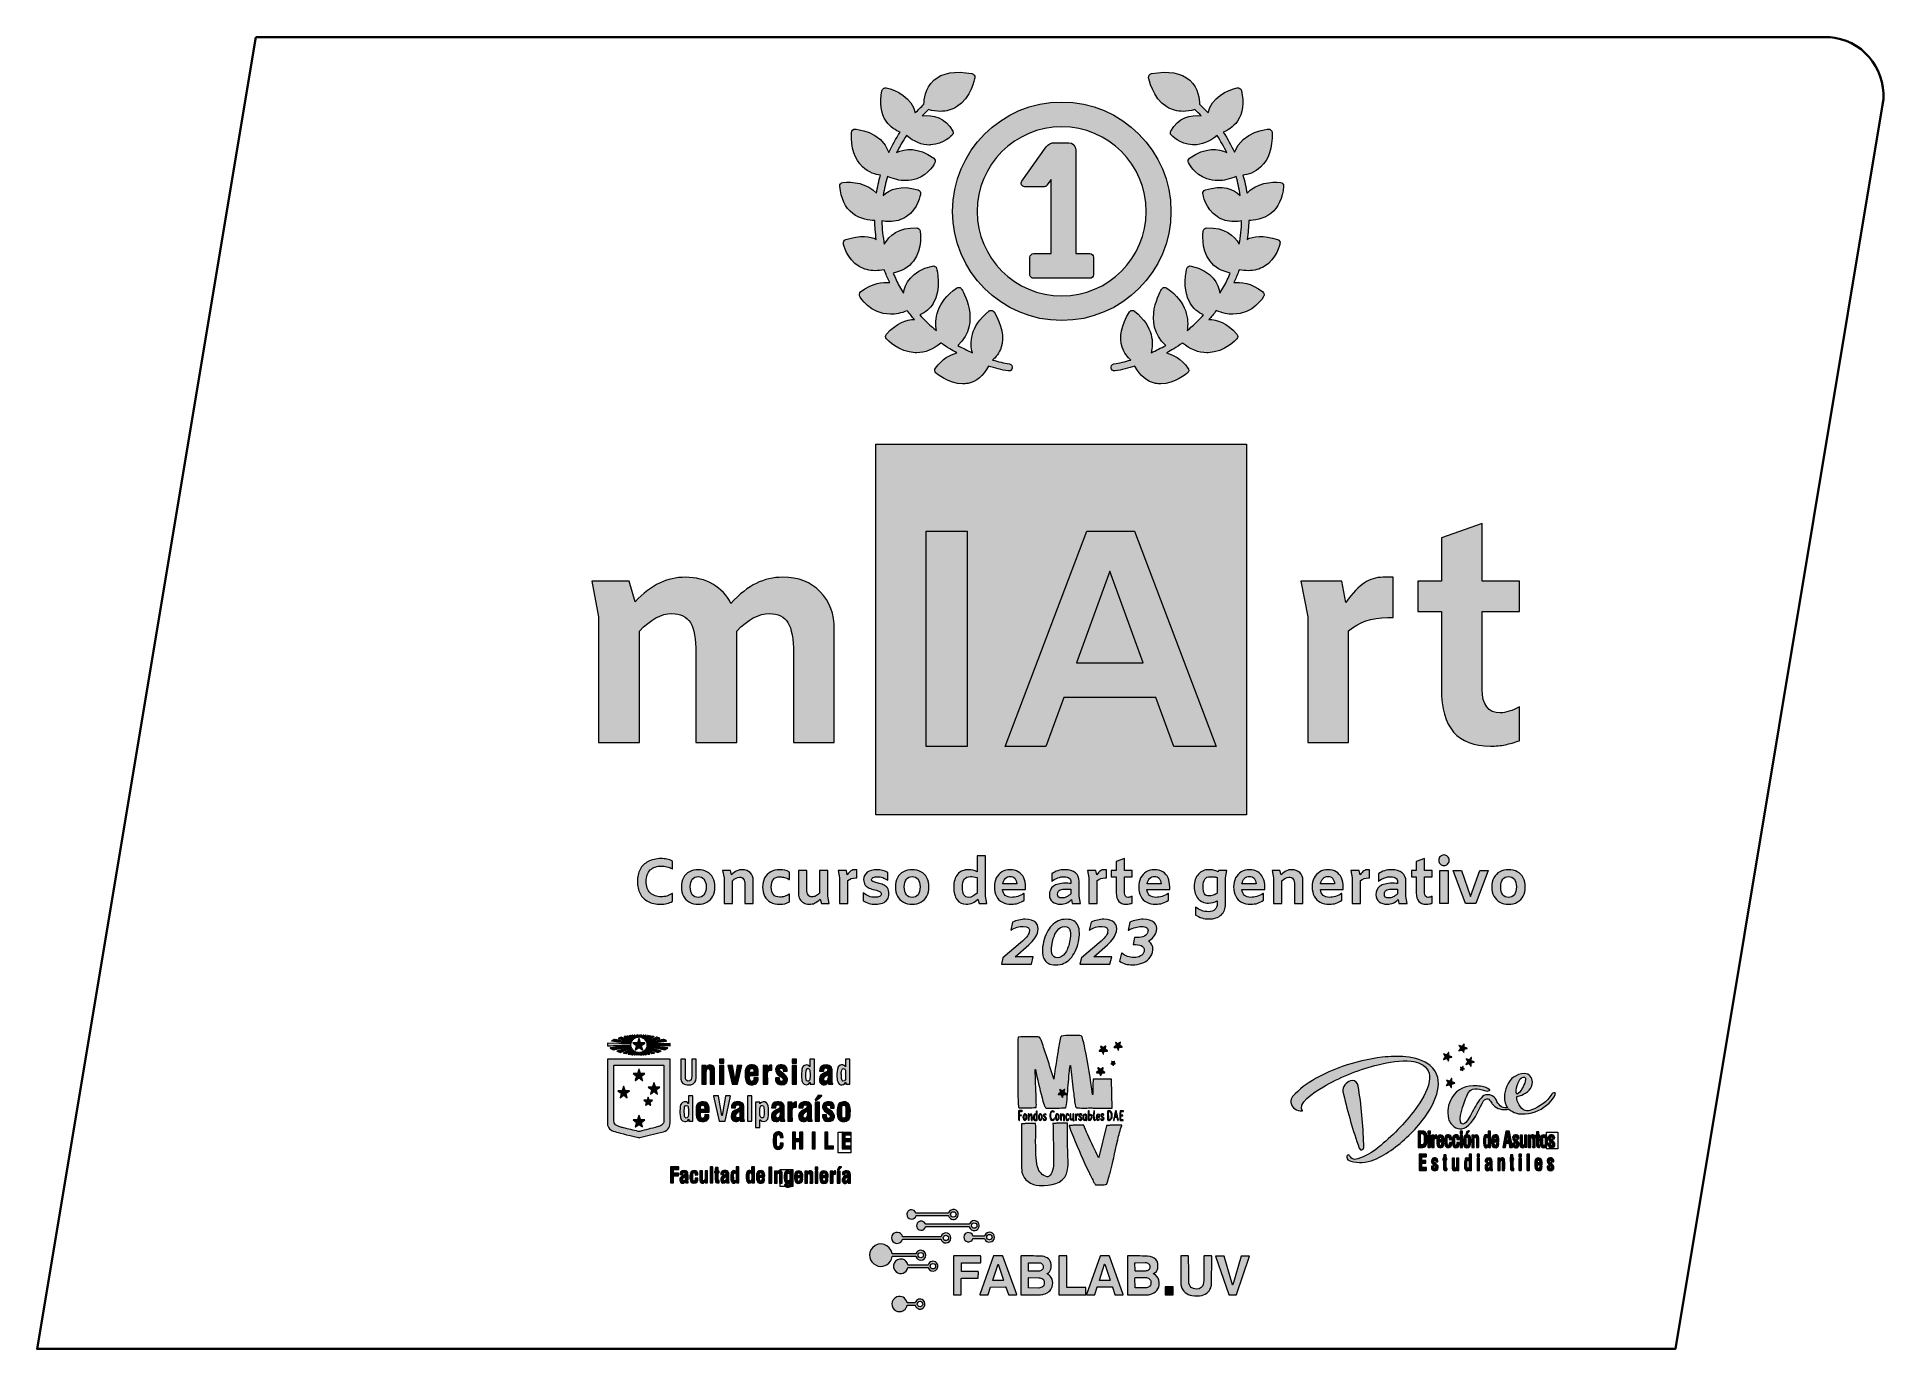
# Model space of a CAD drawing. Header units: millimetres. Extents: x 6 to 133, y 303 to 393.
import ezdxf

# ---------------------------------------------------------------- set-up
doc = ezdxf.new("R2010")
doc.units = ezdxf.units.MM
doc.header["$MEASUREMENT"] = 0

# ---------------------------------------------------------------- blocks, each defined once
blk = doc.blocks.new('block 2')
at = {"color": 188, "lineweight": 35, "true_color": 0x161224}
blk.add_open_spline([(21.42, 393.14), (21.42, 393.14), (6.42, 303.14), (6.42, 303.14), (6.42, 303.14), (118.8, 303.14), (118.8, 303.14), (118.8, 303.14), (133.02, 388.48), (133.02, 388.48), (133.39, 390.66), (131.91, 392.72), (129.74, 393.09), (129.52, 393.12), (129.3, 393.14), (129.08, 393.14), (129.08, 393.14), (21.42, 393.14), (21.42, 393.14)], degree=3, knots=[0, 0, 0, 0, 1, 1, 1, 2, 2, 2, 3, 3, 3, 4, 4, 4, 5, 5, 5, 6, 6, 6, 6], dxfattribs=at)
blk = doc.blocks.new('block 4')
at = {"true_color": 0xffffff}
h = blk.add_hatch(color=7, dxfattribs=at)
h.dxf.hatch_style = 2
h.paths.add_polyline_path([(63.96, 365.22), (89.39, 365.22), (89.39, 339.79), (63.96, 339.79)])
at = {"lineweight": 0}
blk.add_lwpolyline([(63.96, 365.22), (89.39, 365.22), (89.39, 339.79), (63.96, 339.79), (63.96, 365.22)], dxfattribs=at)
blk = doc.blocks.new('block 3')
at = {"true_color": 0xffffff}
h = blk.add_hatch(color=7, dxfattribs=at)
h.dxf.hatch_style = 2
h.paths.add_polyline_path([(63.96, 365.22), (89.39, 365.22), (89.39, 339.79), (63.96, 339.79)])
at = {"lineweight": 0}
blk.add_lwpolyline([(63.96, 365.22), (89.39, 365.22), (89.39, 339.79), (63.96, 339.79), (63.96, 365.22)], dxfattribs=at)
blk.add_blockref('block 4', (0, 0))
blk = doc.blocks.new('block 6')
at = {"true_color": 0xffffff}
h = blk.add_hatch(color=7, dxfattribs=at)
h.dxf.hatch_style = 2
edge = h.paths.add_edge_path()
edge.add_spline(control_points=[(73.12, 370.71), (72.74, 370.78), (72.35, 370.87), (71.97, 370.98), (72.19, 371.17), (72.43, 371.46), (72.56, 371.86), (72.78, 372.55), (72.61, 373.37), (72.07, 374.28), (72.06, 374.28), (72.06, 374.28), (72.06, 374.29), (72.05, 374.29), (72.05, 374.3), (72.05, 374.3), (72.04, 374.31), (72.03, 374.32), (72.02, 374.32), (72.01, 374.34), (72, 374.35), (71.99, 374.35), (71.97, 374.36), (71.96, 374.37), (71.95, 374.37), (71.93, 374.38), (71.92, 374.38), (71.9, 374.39), (71.89, 374.39), (71.87, 374.39), (71.86, 374.39), (71.84, 374.39), (71.83, 374.39), (71.81, 374.38), (71.8, 374.38), (71.78, 374.37), (71.77, 374.37), (71.76, 374.36), (71.75, 374.36), (71.74, 374.36), (71.73, 374.35), (71.73, 374.35), (71.72, 374.35), (71.72, 374.34), (71.71, 374.34), (71.71, 374.34), (70.39, 373.25), (70.4, 372.13), (70.58, 371.48), (70.24, 371.63), (69.91, 371.8), (69.58, 371.99), (71.28, 373.53), (69.86, 375.83), (69.84, 375.85), (69.81, 375.91), (69.75, 375.95), (69.69, 375.96), (69.62, 375.97), (69.56, 375.96), (69.5, 375.92), (68.09, 374.93), (67.98, 373.76), (68.11, 373), (67.87, 373.2), (67.63, 373.41), (67.41, 373.62), (67.41, 373.62), (67.41, 373.62), (67.41, 373.62), (67.41, 373.62), (67.41, 373.62), (67.41, 373.62), (67.41, 373.62), (67.41, 373.62), (67.41, 373.62), (67.26, 373.77), (67.11, 373.93), (66.97, 374.08), (67.37, 374.25), (67.68, 374.51), (67.9, 374.87), (68.48, 375.86), (68.14, 377.2), (68.13, 377.26), (68.09, 377.38), (67.96, 377.46), (67.84, 377.43), (66.34, 377.08), (65.96, 376.19), (65.86, 375.56), (65.77, 375.71), (65.67, 375.87), (65.58, 376.03), (65.58, 376.03), (65.58, 376.03), (65.58, 376.03), (65.42, 376.33), (65.28, 376.64), (65.15, 376.95), (65.75, 377.07), (66.21, 377.34), (66.54, 377.77), (67.19, 378.63), (67, 379.8), (66.99, 379.85), (66.97, 379.96), (66.88, 380.05), (66.76, 380.05), (65.54, 380.08), (64.87, 379.53), (64.54, 378.92), (64.44, 379.45), (64.38, 379.98), (64.37, 380.53), (64.54, 380.5), (64.71, 380.48), (64.87, 380.48), (65.32, 380.48), (65.72, 380.59), (66.06, 380.82), (66.86, 381.36), (67.02, 382.34), (67.02, 382.38), (67.04, 382.5), (66.97, 382.61), (66.86, 382.65), (65.67, 383.03), (64.92, 382.68), (64.47, 382.28), (64.53, 382.71), (64.63, 383.14), (64.75, 383.57), (65.19, 383.39), (65.6, 383.29), (65.99, 383.29), (66.26, 383.29), (66.52, 383.34), (66.76, 383.42), (67.63, 383.73), (68, 384.49), (68.01, 384.52), (68.06, 384.63), (68.03, 384.75), (67.93, 384.82), (66.84, 385.61), (65.96, 385.49), (65.38, 385.21), (65.58, 385.61), (65.81, 386), (66.06, 386.38), (66.58, 385.95), (67.11, 385.73), (67.65, 385.73), (67.68, 385.73), (67.71, 385.74), (67.74, 385.74), (68.62, 385.78), (69.17, 386.39), (69.2, 386.42), (69.26, 386.5), (69.28, 386.6), (69.23, 386.69), (68.73, 387.62), (67.86, 387.81), (67.14, 387.73), (67.28, 387.88), (67.42, 388.02), (67.57, 388.16), (67.85, 388.08), (68.13, 388.04), (68.38, 388.04), (68.79, 388.04), (69.16, 388.14), (69.49, 388.34), (70.5, 388.96), (70.74, 390.29), (70.74, 390.35), (70.77, 390.48), (70.68, 390.6), (70.55, 390.63), (69.39, 390.84), (68.51, 390.69), (67.93, 390.17), (67.32, 389.61), (67.26, 388.83), (67.26, 388.53), (67.05, 388.34), (66.85, 388.14), (66.66, 387.93), (66.45, 388.99), (65.33, 389.51), (64.67, 389.65), (64.53, 389.68), (64.41, 389.59), (64.38, 389.46), (64.2, 388.61), (64.29, 387.91), (64.66, 387.37), (64.95, 386.94), (65.35, 386.72), (65.63, 386.61), (65.34, 386.17), (65.08, 385.71), (64.86, 385.23), (64.31, 386.72), (62.55, 386.82), (62.53, 386.82), (62.47, 386.83), (62.4, 386.8), (62.36, 386.76), (62.31, 386.71), (62.28, 386.65), (62.28, 386.59), (62.25, 385.53), (62.51, 384.73), (63.05, 384.23), (63.47, 383.83), (63.96, 383.7), (64.27, 383.66), (64.16, 383.26), (64.07, 382.84), (64, 382.42), (63.39, 383.13), (62.31, 383.23), (61.7, 383.16), (61.57, 383.14), (61.47, 383.03), (61.49, 382.9), (61.56, 382.07), (61.85, 381.44), (62.37, 381.04), (62.9, 380.62), (63.53, 380.56), (63.88, 380.56), (63.89, 380.12), (63.93, 379.69), (63.99, 379.26), (63.58, 379.47), (62.91, 379.59), (61.89, 379.24), (61.78, 379.21), (61.71, 379.09), (61.73, 378.97), (61.74, 378.92), (61.96, 377.92), (62.82, 377.4), (63.14, 377.21), (63.5, 377.11), (63.91, 377.11), (64.11, 377.11), (64.31, 377.13), (64.53, 377.18), (64.55, 377.14), (64.56, 377.09), (64.58, 377.05), (64.68, 376.8), (64.79, 376.54), (64.91, 376.29), (64.44, 376.35), (63.72, 376.29), (62.91, 375.65), (62.82, 375.58), (62.8, 375.45), (62.85, 375.34), (62.86, 375.33), (63.55, 374.12), (64.97, 374.12), (65.3, 374.12), (65.69, 374.19), (66.11, 374.36), (66.19, 374.25), (66.28, 374.15), (66.37, 374.04), (66.44, 373.95), (66.52, 373.86), (66.6, 373.77), (66.09, 373.75), (65.37, 373.55), (64.69, 372.75), (64.61, 372.66), (64.61, 372.52), (64.69, 372.43), (64.73, 372.39), (65.52, 371.53), (66.65, 371.48), (66.68, 371.48), (66.72, 371.48), (66.75, 371.48), (67.34, 371.48), (67.9, 371.71), (68.42, 372.15), (68.43, 372.15), (68.43, 372.15), (68.43, 372.15), (68.63, 372), (68.83, 371.87), (69.03, 371.75), (69.19, 371.65), (69.35, 371.56), (69.51, 371.47), (69.06, 371.35), (68.52, 371.07), (68.04, 370.43), (67.97, 370.33), (67.98, 370.19), (68.08, 370.1), (68.11, 370.07), (68.95, 369.34), (69.91, 369.34), (70.03, 369.34), (70.15, 369.35), (70.28, 369.38), (70.85, 369.49), (71.32, 369.89), (71.68, 370.56), (72.13, 370.42), (72.58, 370.31), (73.04, 370.23), (73.06, 370.23), (73.07, 370.23), (73.08, 370.23), (73.2, 370.23), (73.3, 370.31), (73.32, 370.43), (73.34, 370.56), (73.26, 370.69), (73.12, 370.71)], knot_values=[0, 0, 0, 0, 1, 1, 1, 2, 2, 2, 3, 3, 3, 4, 4, 4, 5, 5, 5, 6, 6, 6, 7, 7, 7, 8, 8, 8, 9, 9, 9, 10, 10, 10, 11, 11, 11, 12, 12, 12, 13, 13, 13, 14, 14, 14, 15, 15, 15, 16, 16, 16, 17, 17, 17, 18, 18, 18, 19, 19, 19, 20, 20, 20, 21, 21, 21, 22, 22, 22, 23, 23, 23, 24, 24, 24, 25, 25, 25, 26, 26, 26, 27, 27, 27, 28, 28, 28, 29, 29, 29, 30, 30, 30, 31, 31, 31, 32, 32, 32, 33, 33, 33, 34, 34, 34, 35, 35, 35, 36, 36, 36, 37, 37, 37, 38, 38, 38, 39, 39, 39, 40, 40, 40, 41, 41, 41, 42, 42, 42, 43, 43, 43, 44, 44, 44, 45, 45, 45, 46, 46, 46, 47, 47, 47, 48, 48, 48, 49, 49, 49, 50, 50, 50, 51, 51, 51, 52, 52, 52, 53, 53, 53, 54, 54, 54, 55, 55, 55, 56, 56, 56, 57, 57, 57, 58, 58, 58, 59, 59, 59, 60, 60, 60, 61, 61, 61, 62, 62, 62, 63, 63, 63, 64, 64, 64, 65, 65, 65, 66, 66, 66, 67, 67, 67, 68, 68, 68, 69, 69, 69, 70, 70, 70, 71, 71, 71, 72, 72, 72, 73, 73, 73, 74, 74, 74, 75, 75, 75, 76, 76, 76, 77, 77, 77, 78, 78, 78, 79, 79, 79, 80, 80, 80, 81, 81, 81, 82, 82, 82, 83, 83, 83, 84, 84, 84, 85, 85, 85, 86, 86, 86, 87, 87, 87, 88, 88, 88, 89, 89, 89, 90, 90, 90, 91, 91, 91, 92, 92, 92, 93, 93, 93, 94, 94, 94, 95, 95, 95, 96, 96, 96, 97, 97, 97, 98, 98, 98, 99, 99, 99, 100, 100, 100, 101, 101, 101, 102, 102, 102, 103, 103, 103, 104, 104, 104, 105, 105, 105, 106, 106, 106, 107, 107, 107, 108, 108, 108, 109, 109, 109, 109], degree=3, periodic=1)
at = {"lineweight": 0}
blk.add_open_spline([(73.12, 370.71), (72.74, 370.78), (72.35, 370.87), (71.97, 370.98), (72.19, 371.17), (72.43, 371.46), (72.56, 371.86), (72.78, 372.55), (72.61, 373.37), (72.07, 374.28), (72.06, 374.28), (72.06, 374.28), (72.06, 374.29), (72.05, 374.29), (72.05, 374.3), (72.05, 374.3), (72.04, 374.31), (72.03, 374.32), (72.02, 374.32), (72.01, 374.34), (72, 374.35), (71.99, 374.35), (71.97, 374.36), (71.96, 374.37), (71.95, 374.37), (71.93, 374.38), (71.92, 374.38), (71.9, 374.39), (71.89, 374.39), (71.87, 374.39), (71.86, 374.39), (71.84, 374.39), (71.83, 374.39), (71.81, 374.38), (71.8, 374.38), (71.78, 374.37), (71.77, 374.37), (71.76, 374.36), (71.75, 374.36), (71.74, 374.36), (71.73, 374.35), (71.73, 374.35), (71.72, 374.35), (71.72, 374.34), (71.71, 374.34), (71.71, 374.34), (70.39, 373.25), (70.4, 372.13), (70.58, 371.48), (70.24, 371.63), (69.91, 371.8), (69.58, 371.99), (71.28, 373.53), (69.86, 375.83), (69.84, 375.85), (69.81, 375.91), (69.75, 375.95), (69.69, 375.96), (69.62, 375.97), (69.56, 375.96), (69.5, 375.92), (68.09, 374.93), (67.98, 373.76), (68.11, 373), (67.87, 373.2), (67.63, 373.41), (67.41, 373.62), (67.41, 373.62), (67.41, 373.62), (67.41, 373.62), (67.41, 373.62), (67.41, 373.62), (67.41, 373.62), (67.41, 373.62), (67.41, 373.62), (67.41, 373.62), (67.26, 373.77), (67.11, 373.93), (66.97, 374.08), (67.37, 374.25), (67.68, 374.51), (67.9, 374.87), (68.48, 375.86), (68.14, 377.2), (68.13, 377.26), (68.09, 377.38), (67.96, 377.46), (67.84, 377.43), (66.34, 377.08), (65.96, 376.19), (65.86, 375.56), (65.77, 375.71), (65.67, 375.87), (65.58, 376.03), (65.58, 376.03), (65.58, 376.03), (65.58, 376.03), (65.42, 376.33), (65.28, 376.64), (65.15, 376.95), (65.75, 377.07), (66.21, 377.34), (66.54, 377.77), (67.19, 378.63), (67, 379.8), (66.99, 379.85), (66.97, 379.96), (66.88, 380.05), (66.76, 380.05), (65.54, 380.08), (64.87, 379.53), (64.54, 378.92), (64.44, 379.45), (64.38, 379.98), (64.37, 380.53), (64.54, 380.5), (64.71, 380.48), (64.87, 380.48), (65.32, 380.48), (65.72, 380.59), (66.06, 380.82), (66.86, 381.36), (67.02, 382.34), (67.02, 382.38), (67.04, 382.5), (66.97, 382.61), (66.86, 382.65), (65.67, 383.03), (64.92, 382.68), (64.47, 382.28), (64.53, 382.71), (64.63, 383.14), (64.75, 383.57), (65.19, 383.39), (65.6, 383.29), (65.99, 383.29), (66.26, 383.29), (66.52, 383.34), (66.76, 383.42), (67.63, 383.73), (68, 384.49), (68.01, 384.52), (68.06, 384.63), (68.03, 384.75), (67.93, 384.82), (66.84, 385.61), (65.96, 385.49), (65.38, 385.21), (65.58, 385.61), (65.81, 386), (66.06, 386.38), (66.58, 385.95), (67.11, 385.73), (67.65, 385.73), (67.68, 385.73), (67.71, 385.74), (67.74, 385.74), (68.62, 385.78), (69.17, 386.39), (69.2, 386.42), (69.26, 386.5), (69.28, 386.6), (69.23, 386.69), (68.73, 387.62), (67.86, 387.81), (67.14, 387.73), (67.28, 387.88), (67.42, 388.02), (67.57, 388.16), (67.85, 388.08), (68.13, 388.04), (68.38, 388.04), (68.79, 388.04), (69.16, 388.14), (69.49, 388.34), (70.5, 388.96), (70.74, 390.29), (70.74, 390.35), (70.77, 390.48), (70.68, 390.6), (70.55, 390.63), (69.39, 390.84), (68.51, 390.69), (67.93, 390.17), (67.32, 389.61), (67.26, 388.83), (67.26, 388.53), (67.05, 388.34), (66.85, 388.14), (66.66, 387.93), (66.45, 388.99), (65.33, 389.51), (64.67, 389.65), (64.53, 389.68), (64.41, 389.59), (64.38, 389.46), (64.2, 388.61), (64.29, 387.91), (64.66, 387.37), (64.95, 386.94), (65.35, 386.72), (65.63, 386.61), (65.34, 386.17), (65.08, 385.71), (64.86, 385.23), (64.31, 386.72), (62.55, 386.82), (62.53, 386.82), (62.47, 386.83), (62.4, 386.8), (62.36, 386.76), (62.31, 386.71), (62.28, 386.65), (62.28, 386.59), (62.25, 385.53), (62.51, 384.73), (63.05, 384.23), (63.47, 383.83), (63.96, 383.7), (64.27, 383.66), (64.16, 383.26), (64.07, 382.84), (64, 382.42), (63.39, 383.13), (62.31, 383.23), (61.7, 383.16), (61.57, 383.14), (61.47, 383.03), (61.49, 382.9), (61.56, 382.07), (61.85, 381.44), (62.37, 381.04), (62.9, 380.62), (63.53, 380.56), (63.88, 380.56), (63.89, 380.12), (63.93, 379.69), (63.99, 379.26), (63.58, 379.47), (62.91, 379.59), (61.89, 379.24), (61.78, 379.21), (61.71, 379.09), (61.73, 378.97), (61.74, 378.92), (61.96, 377.92), (62.82, 377.4), (63.14, 377.21), (63.5, 377.11), (63.91, 377.11), (64.11, 377.11), (64.31, 377.13), (64.53, 377.18), (64.55, 377.14), (64.56, 377.09), (64.58, 377.05), (64.68, 376.8), (64.79, 376.54), (64.91, 376.29), (64.44, 376.35), (63.72, 376.29), (62.91, 375.65), (62.82, 375.58), (62.8, 375.45), (62.85, 375.34), (62.86, 375.33), (63.55, 374.12), (64.97, 374.12), (65.3, 374.12), (65.69, 374.19), (66.11, 374.36), (66.19, 374.25), (66.28, 374.15), (66.37, 374.04), (66.44, 373.95), (66.52, 373.86), (66.6, 373.77), (66.09, 373.75), (65.37, 373.55), (64.69, 372.75), (64.61, 372.66), (64.61, 372.52), (64.69, 372.43), (64.73, 372.39), (65.52, 371.53), (66.65, 371.48), (66.68, 371.48), (66.72, 371.48), (66.75, 371.48), (67.34, 371.48), (67.9, 371.71), (68.42, 372.15), (68.43, 372.15), (68.43, 372.15), (68.43, 372.15), (68.63, 372), (68.83, 371.87), (69.03, 371.75), (69.19, 371.65), (69.35, 371.56), (69.51, 371.47), (69.06, 371.35), (68.52, 371.07), (68.04, 370.43), (67.97, 370.33), (67.98, 370.19), (68.08, 370.1), (68.11, 370.07), (68.95, 369.34), (69.91, 369.34), (70.03, 369.34), (70.15, 369.35), (70.28, 369.38), (70.85, 369.49), (71.32, 369.89), (71.68, 370.56), (72.13, 370.42), (72.58, 370.31), (73.04, 370.23), (73.06, 370.23), (73.07, 370.23), (73.08, 370.23), (73.2, 370.23), (73.3, 370.31), (73.32, 370.43), (73.34, 370.56), (73.26, 370.69), (73.12, 370.71)], degree=3, knots=[0, 0, 0, 0, 1, 1, 1, 2, 2, 2, 3, 3, 3, 4, 4, 4, 5, 5, 5, 6, 6, 6, 7, 7, 7, 8, 8, 8, 9, 9, 9, 10, 10, 10, 11, 11, 11, 12, 12, 12, 13, 13, 13, 14, 14, 14, 15, 15, 15, 16, 16, 16, 17, 17, 17, 18, 18, 18, 19, 19, 19, 20, 20, 20, 21, 21, 21, 22, 22, 22, 23, 23, 23, 24, 24, 24, 25, 25, 25, 26, 26, 26, 27, 27, 27, 28, 28, 28, 29, 29, 29, 30, 30, 30, 31, 31, 31, 32, 32, 32, 33, 33, 33, 34, 34, 34, 35, 35, 35, 36, 36, 36, 37, 37, 37, 38, 38, 38, 39, 39, 39, 40, 40, 40, 41, 41, 41, 42, 42, 42, 43, 43, 43, 44, 44, 44, 45, 45, 45, 46, 46, 46, 47, 47, 47, 48, 48, 48, 49, 49, 49, 50, 50, 50, 51, 51, 51, 52, 52, 52, 53, 53, 53, 54, 54, 54, 55, 55, 55, 56, 56, 56, 57, 57, 57, 58, 58, 58, 59, 59, 59, 60, 60, 60, 61, 61, 61, 62, 62, 62, 63, 63, 63, 64, 64, 64, 65, 65, 65, 66, 66, 66, 67, 67, 67, 68, 68, 68, 69, 69, 69, 70, 70, 70, 71, 71, 71, 72, 72, 72, 73, 73, 73, 74, 74, 74, 75, 75, 75, 76, 76, 76, 77, 77, 77, 78, 78, 78, 79, 79, 79, 80, 80, 80, 81, 81, 81, 82, 82, 82, 83, 83, 83, 84, 84, 84, 85, 85, 85, 86, 86, 86, 87, 87, 87, 88, 88, 88, 89, 89, 89, 90, 90, 90, 91, 91, 91, 92, 92, 92, 93, 93, 93, 94, 94, 94, 95, 95, 95, 96, 96, 96, 97, 97, 97, 98, 98, 98, 99, 99, 99, 100, 100, 100, 101, 101, 101, 102, 102, 102, 103, 103, 103, 104, 104, 104, 105, 105, 105, 106, 106, 106, 107, 107, 107, 108, 108, 108, 109, 109, 109, 109], dxfattribs=at)
blk = doc.blocks.new('block 5')
blk.add_blockref('block 6', (0, 0))
blk = doc.blocks.new('block 8')
at = {"true_color": 0xffffff}
h = blk.add_hatch(color=7, dxfattribs=at)
h.dxf.hatch_style = 2
edge = h.paths.add_edge_path()
edge.add_spline(control_points=[(91.52, 379.24), (90.51, 379.59), (89.84, 379.47), (89.43, 379.26), (89.49, 379.69), (89.53, 380.13), (89.54, 380.56), (89.89, 380.56), (90.52, 380.62), (91.05, 381.04), (91.56, 381.44), (91.86, 382.07), (91.93, 382.9), (91.94, 383.03), (91.85, 383.14), (91.72, 383.16), (91.11, 383.23), (90.03, 383.13), (89.42, 382.42), (89.35, 382.84), (89.26, 383.26), (89.14, 383.66), (89.46, 383.7), (89.95, 383.83), (90.37, 384.23), (90.91, 384.74), (91.17, 385.53), (91.14, 386.59), (91.14, 386.65), (91.11, 386.71), (91.06, 386.76), (91.01, 386.8), (90.95, 386.83), (90.89, 386.82), (90.87, 386.82), (89.11, 386.72), (88.56, 385.24), (88.34, 385.71), (88.08, 386.17), (87.79, 386.61), (88.07, 386.72), (88.47, 386.94), (88.76, 387.37), (89.13, 387.91), (89.22, 388.61), (89.04, 389.47), (89.01, 389.6), (88.88, 389.68), (88.75, 389.65), (88.09, 389.51), (86.97, 388.99), (86.75, 387.93), (86.56, 388.14), (86.37, 388.34), (86.16, 388.53), (86.16, 388.83), (86.1, 389.62), (85.49, 390.17), (84.91, 390.69), (84.03, 390.84), (82.87, 390.63), (82.74, 390.61), (82.65, 390.48), (82.67, 390.35), (82.68, 390.3), (82.92, 388.96), (83.93, 388.34), (84.26, 388.14), (84.63, 388.04), (85.04, 388.04), (85.29, 388.04), (85.56, 388.08), (85.85, 388.16), (85.99, 388.02), (86.14, 387.88), (86.28, 387.73), (85.56, 387.81), (84.69, 387.62), (84.19, 386.69), (84.14, 386.61), (84.15, 386.5), (84.22, 386.42), (84.24, 386.39), (84.8, 385.78), (85.68, 385.74), (85.71, 385.74), (85.74, 385.74), (85.77, 385.74), (86.31, 385.74), (86.84, 385.95), (87.36, 386.38), (87.61, 386), (87.84, 385.61), (88.04, 385.21), (87.45, 385.49), (86.58, 385.61), (85.48, 384.82), (85.39, 384.76), (85.36, 384.63), (85.41, 384.52), (85.42, 384.49), (85.78, 383.73), (86.66, 383.42), (86.9, 383.34), (87.16, 383.29), (87.43, 383.29), (87.82, 383.29), (88.23, 383.39), (88.67, 383.57), (88.79, 383.14), (88.89, 382.71), (88.95, 382.28), (88.5, 382.69), (87.75, 383.03), (86.56, 382.65), (86.45, 382.62), (86.38, 382.5), (86.39, 382.39), (86.4, 382.34), (86.55, 381.36), (87.36, 380.82), (87.7, 380.59), (88.1, 380.48), (88.55, 380.48), (88.71, 380.48), (88.88, 380.5), (89.05, 380.53), (89.04, 379.99), (88.98, 379.45), (88.88, 378.93), (88.55, 379.53), (87.89, 380.08), (86.66, 380.05), (86.54, 380.05), (86.44, 379.96), (86.42, 379.85), (86.42, 379.8), (86.22, 378.63), (86.88, 377.77), (87.2, 377.34), (87.67, 377.07), (88.27, 376.95), (88.14, 376.64), (88, 376.33), (87.84, 376.03), (87.83, 376.03), (87.83, 376.03), (87.83, 376.03), (87.75, 375.87), (87.65, 375.71), (87.55, 375.56), (87.46, 376.19), (87.08, 377.08), (85.58, 377.43), (85.45, 377.46), (85.32, 377.38), (85.29, 377.26), (85.28, 377.2), (84.93, 375.86), (85.52, 374.88), (85.74, 374.52), (86.05, 374.25), (86.44, 374.08), (86.3, 373.93), (86.16, 373.78), (86.01, 373.62), (86, 373.62), (86, 373.62), (86, 373.62), (86, 373.62), (86, 373.62), (86, 373.62), (86, 373.62), (86, 373.62), (86, 373.62), (85.78, 373.41), (85.55, 373.2), (85.31, 373.01), (85.44, 373.76), (85.33, 374.93), (83.92, 375.92), (83.86, 375.96), (83.79, 375.97), (83.73, 375.96), (83.66, 375.95), (83.61, 375.91), (83.57, 375.85), (83.56, 375.83), (82.13, 373.53), (83.84, 371.99), (83.51, 371.8), (83.18, 371.63), (82.84, 371.48), (83.01, 372.13), (83.03, 373.25), (81.71, 374.34), (81.7, 374.34), (81.7, 374.34), (81.69, 374.35), (81.69, 374.35), (81.69, 374.36), (81.68, 374.36), (81.67, 374.36), (81.66, 374.37), (81.65, 374.37), (81.64, 374.38), (81.62, 374.38), (81.61, 374.39), (81.59, 374.39), (81.58, 374.39), (81.56, 374.39), (81.54, 374.39), (81.53, 374.39), (81.52, 374.39), (81.5, 374.38), (81.49, 374.38), (81.47, 374.37), (81.46, 374.37), (81.44, 374.36), (81.43, 374.36), (81.42, 374.35), (81.4, 374.34), (81.39, 374.32), (81.38, 374.32), (81.38, 374.31), (81.37, 374.31), (81.37, 374.3), (81.36, 374.29), (81.36, 374.29), (81.36, 374.28), (81.35, 374.28), (81.35, 374.28), (80.8, 373.37), (80.64, 372.55), (80.86, 371.86), (80.99, 371.46), (81.23, 371.17), (81.44, 370.98), (81.07, 370.87), (80.68, 370.78), (80.29, 370.71), (80.16, 370.69), (80.07, 370.56), (80.09, 370.43), (80.11, 370.31), (80.22, 370.23), (80.33, 370.23), (80.35, 370.23), (80.36, 370.23), (80.37, 370.23), (80.83, 370.31), (81.29, 370.42), (81.73, 370.56), (82.09, 369.89), (82.57, 369.49), (83.14, 369.38), (83.26, 369.35), (83.38, 369.34), (83.5, 369.34), (84.47, 369.34), (85.3, 370.07), (85.34, 370.1), (85.43, 370.19), (85.45, 370.33), (85.37, 370.43), (84.9, 371.07), (84.36, 371.35), (83.9, 371.47), (84.07, 371.56), (84.23, 371.65), (84.39, 371.75), (84.59, 371.87), (84.79, 372), (84.99, 372.15), (84.99, 372.15), (84.99, 372.15), (84.99, 372.15), (85.52, 371.71), (86.08, 371.48), (86.67, 371.48), (86.7, 371.48), (86.73, 371.48), (86.76, 371.48), (87.9, 371.53), (88.69, 372.39), (88.72, 372.43), (88.81, 372.52), (88.81, 372.66), (88.73, 372.75), (88.04, 373.55), (87.33, 373.75), (86.81, 373.77), (86.89, 373.86), (86.97, 373.95), (87.05, 374.04), (87.14, 374.15), (87.22, 374.26), (87.31, 374.37), (87.73, 374.19), (88.11, 374.12), (88.45, 374.12), (89.87, 374.12), (90.55, 375.33), (90.56, 375.34), (90.62, 375.45), (90.59, 375.58), (90.5, 375.65), (89.7, 376.29), (88.98, 376.36), (88.51, 376.29), (88.63, 376.55), (88.74, 376.8), (88.84, 377.05), (88.85, 377.09), (88.87, 377.14), (88.89, 377.18), (89.1, 377.13), (89.31, 377.11), (89.51, 377.11), (89.91, 377.11), (90.28, 377.21), (90.6, 377.4), (91.45, 377.92), (91.67, 378.93), (91.68, 378.97), (91.71, 379.09), (91.64, 379.21), (91.52, 379.24)], knot_values=[0, 0, 0, 0, 1, 1, 1, 2, 2, 2, 3, 3, 3, 4, 4, 4, 5, 5, 5, 6, 6, 6, 7, 7, 7, 8, 8, 8, 9, 9, 9, 10, 10, 10, 11, 11, 11, 12, 12, 12, 13, 13, 13, 14, 14, 14, 15, 15, 15, 16, 16, 16, 17, 17, 17, 18, 18, 18, 19, 19, 19, 20, 20, 20, 21, 21, 21, 22, 22, 22, 23, 23, 23, 24, 24, 24, 25, 25, 25, 26, 26, 26, 27, 27, 27, 28, 28, 28, 29, 29, 29, 30, 30, 30, 31, 31, 31, 32, 32, 32, 33, 33, 33, 34, 34, 34, 35, 35, 35, 36, 36, 36, 37, 37, 37, 38, 38, 38, 39, 39, 39, 40, 40, 40, 41, 41, 41, 42, 42, 42, 43, 43, 43, 44, 44, 44, 45, 45, 45, 46, 46, 46, 47, 47, 47, 48, 48, 48, 49, 49, 49, 50, 50, 50, 51, 51, 51, 52, 52, 52, 53, 53, 53, 54, 54, 54, 55, 55, 55, 56, 56, 56, 57, 57, 57, 58, 58, 58, 59, 59, 59, 60, 60, 60, 61, 61, 61, 62, 62, 62, 63, 63, 63, 64, 64, 64, 65, 65, 65, 66, 66, 66, 67, 67, 67, 68, 68, 68, 69, 69, 69, 70, 70, 70, 71, 71, 71, 72, 72, 72, 73, 73, 73, 74, 74, 74, 75, 75, 75, 76, 76, 76, 77, 77, 77, 78, 78, 78, 79, 79, 79, 80, 80, 80, 81, 81, 81, 82, 82, 82, 83, 83, 83, 84, 84, 84, 85, 85, 85, 86, 86, 86, 87, 87, 87, 88, 88, 88, 89, 89, 89, 90, 90, 90, 91, 91, 91, 92, 92, 92, 93, 93, 93, 94, 94, 94, 95, 95, 95, 96, 96, 96, 97, 97, 97, 98, 98, 98, 99, 99, 99, 100, 100, 100, 101, 101, 101, 102, 102, 102, 103, 103, 103, 104, 104, 104, 105, 105, 105, 106, 106, 106, 107, 107, 107, 108, 108, 108, 109, 109, 109, 109], degree=3, periodic=1)
at = {"lineweight": 0}
blk.add_open_spline([(91.52, 379.24), (90.51, 379.59), (89.84, 379.47), (89.43, 379.26), (89.49, 379.69), (89.53, 380.13), (89.54, 380.56), (89.89, 380.56), (90.52, 380.62), (91.05, 381.04), (91.56, 381.44), (91.86, 382.07), (91.93, 382.9), (91.94, 383.03), (91.85, 383.14), (91.72, 383.16), (91.11, 383.23), (90.03, 383.13), (89.42, 382.42), (89.35, 382.84), (89.26, 383.26), (89.14, 383.66), (89.46, 383.7), (89.95, 383.83), (90.37, 384.23), (90.91, 384.74), (91.17, 385.53), (91.14, 386.59), (91.14, 386.65), (91.11, 386.71), (91.06, 386.76), (91.01, 386.8), (90.95, 386.83), (90.89, 386.82), (90.87, 386.82), (89.11, 386.72), (88.56, 385.24), (88.34, 385.71), (88.08, 386.17), (87.79, 386.61), (88.07, 386.72), (88.47, 386.94), (88.76, 387.37), (89.13, 387.91), (89.22, 388.61), (89.04, 389.47), (89.01, 389.6), (88.88, 389.68), (88.75, 389.65), (88.09, 389.51), (86.97, 388.99), (86.75, 387.93), (86.56, 388.14), (86.37, 388.34), (86.16, 388.53), (86.16, 388.83), (86.1, 389.62), (85.49, 390.17), (84.91, 390.69), (84.03, 390.84), (82.87, 390.63), (82.74, 390.61), (82.65, 390.48), (82.67, 390.35), (82.68, 390.3), (82.92, 388.96), (83.93, 388.34), (84.26, 388.14), (84.63, 388.04), (85.04, 388.04), (85.29, 388.04), (85.56, 388.08), (85.85, 388.16), (85.99, 388.02), (86.14, 387.88), (86.28, 387.73), (85.56, 387.81), (84.69, 387.62), (84.19, 386.69), (84.14, 386.61), (84.15, 386.5), (84.22, 386.42), (84.24, 386.39), (84.8, 385.78), (85.68, 385.74), (85.71, 385.74), (85.74, 385.74), (85.77, 385.74), (86.31, 385.74), (86.84, 385.95), (87.36, 386.38), (87.61, 386), (87.84, 385.61), (88.04, 385.21), (87.45, 385.49), (86.58, 385.61), (85.48, 384.82), (85.39, 384.76), (85.36, 384.63), (85.41, 384.52), (85.42, 384.49), (85.78, 383.73), (86.66, 383.42), (86.9, 383.34), (87.16, 383.29), (87.43, 383.29), (87.82, 383.29), (88.23, 383.39), (88.67, 383.57), (88.79, 383.14), (88.89, 382.71), (88.95, 382.28), (88.5, 382.69), (87.75, 383.03), (86.56, 382.65), (86.45, 382.62), (86.38, 382.5), (86.39, 382.39), (86.4, 382.34), (86.55, 381.36), (87.36, 380.82), (87.7, 380.59), (88.1, 380.48), (88.55, 380.48), (88.71, 380.48), (88.88, 380.5), (89.05, 380.53), (89.04, 379.99), (88.98, 379.45), (88.88, 378.93), (88.55, 379.53), (87.89, 380.08), (86.66, 380.05), (86.54, 380.05), (86.44, 379.96), (86.42, 379.85), (86.42, 379.8), (86.22, 378.63), (86.88, 377.77), (87.2, 377.34), (87.67, 377.07), (88.27, 376.95), (88.14, 376.64), (88, 376.33), (87.84, 376.03), (87.83, 376.03), (87.83, 376.03), (87.83, 376.03), (87.75, 375.87), (87.65, 375.71), (87.55, 375.56), (87.46, 376.19), (87.08, 377.08), (85.58, 377.43), (85.45, 377.46), (85.32, 377.38), (85.29, 377.26), (85.28, 377.2), (84.93, 375.86), (85.52, 374.88), (85.74, 374.52), (86.05, 374.25), (86.44, 374.08), (86.3, 373.93), (86.16, 373.78), (86.01, 373.62), (86, 373.62), (86, 373.62), (86, 373.62), (86, 373.62), (86, 373.62), (86, 373.62), (86, 373.62), (86, 373.62), (86, 373.62), (85.78, 373.41), (85.55, 373.2), (85.31, 373.01), (85.44, 373.76), (85.33, 374.93), (83.92, 375.92), (83.86, 375.96), (83.79, 375.97), (83.73, 375.96), (83.66, 375.95), (83.61, 375.91), (83.57, 375.85), (83.56, 375.83), (82.13, 373.53), (83.84, 371.99), (83.51, 371.8), (83.18, 371.63), (82.84, 371.48), (83.01, 372.13), (83.03, 373.25), (81.71, 374.34), (81.7, 374.34), (81.7, 374.34), (81.69, 374.35), (81.69, 374.35), (81.69, 374.36), (81.68, 374.36), (81.67, 374.36), (81.66, 374.37), (81.65, 374.37), (81.64, 374.38), (81.62, 374.38), (81.61, 374.39), (81.59, 374.39), (81.58, 374.39), (81.56, 374.39), (81.54, 374.39), (81.53, 374.39), (81.52, 374.39), (81.5, 374.38), (81.49, 374.38), (81.47, 374.37), (81.46, 374.37), (81.44, 374.36), (81.43, 374.36), (81.42, 374.35), (81.4, 374.34), (81.39, 374.32), (81.38, 374.32), (81.38, 374.31), (81.37, 374.31), (81.37, 374.3), (81.36, 374.29), (81.36, 374.29), (81.36, 374.28), (81.35, 374.28), (81.35, 374.28), (80.8, 373.37), (80.64, 372.55), (80.86, 371.86), (80.99, 371.46), (81.23, 371.17), (81.44, 370.98), (81.07, 370.87), (80.68, 370.78), (80.29, 370.71), (80.16, 370.69), (80.07, 370.56), (80.09, 370.43), (80.11, 370.31), (80.22, 370.23), (80.33, 370.23), (80.35, 370.23), (80.36, 370.23), (80.37, 370.23), (80.83, 370.31), (81.29, 370.42), (81.73, 370.56), (82.09, 369.89), (82.57, 369.49), (83.14, 369.38), (83.26, 369.35), (83.38, 369.34), (83.5, 369.34), (84.47, 369.34), (85.3, 370.07), (85.34, 370.1), (85.43, 370.19), (85.45, 370.33), (85.37, 370.43), (84.9, 371.07), (84.36, 371.35), (83.9, 371.47), (84.07, 371.56), (84.23, 371.65), (84.39, 371.75), (84.59, 371.87), (84.79, 372), (84.99, 372.15), (84.99, 372.15), (84.99, 372.15), (84.99, 372.15), (85.52, 371.71), (86.08, 371.48), (86.67, 371.48), (86.7, 371.48), (86.73, 371.48), (86.76, 371.48), (87.9, 371.53), (88.69, 372.39), (88.72, 372.43), (88.81, 372.52), (88.81, 372.66), (88.73, 372.75), (88.04, 373.55), (87.33, 373.75), (86.81, 373.77), (86.89, 373.86), (86.97, 373.95), (87.05, 374.04), (87.14, 374.15), (87.22, 374.26), (87.31, 374.37), (87.73, 374.19), (88.11, 374.12), (88.45, 374.12), (89.87, 374.12), (90.55, 375.33), (90.56, 375.34), (90.62, 375.45), (90.59, 375.58), (90.5, 375.65), (89.7, 376.29), (88.98, 376.36), (88.51, 376.29), (88.63, 376.55), (88.74, 376.8), (88.84, 377.05), (88.85, 377.09), (88.87, 377.14), (88.89, 377.18), (89.1, 377.13), (89.31, 377.11), (89.51, 377.11), (89.91, 377.11), (90.28, 377.21), (90.6, 377.4), (91.45, 377.92), (91.67, 378.93), (91.68, 378.97), (91.71, 379.09), (91.64, 379.21), (91.52, 379.24)], degree=3, knots=[0, 0, 0, 0, 1, 1, 1, 2, 2, 2, 3, 3, 3, 4, 4, 4, 5, 5, 5, 6, 6, 6, 7, 7, 7, 8, 8, 8, 9, 9, 9, 10, 10, 10, 11, 11, 11, 12, 12, 12, 13, 13, 13, 14, 14, 14, 15, 15, 15, 16, 16, 16, 17, 17, 17, 18, 18, 18, 19, 19, 19, 20, 20, 20, 21, 21, 21, 22, 22, 22, 23, 23, 23, 24, 24, 24, 25, 25, 25, 26, 26, 26, 27, 27, 27, 28, 28, 28, 29, 29, 29, 30, 30, 30, 31, 31, 31, 32, 32, 32, 33, 33, 33, 34, 34, 34, 35, 35, 35, 36, 36, 36, 37, 37, 37, 38, 38, 38, 39, 39, 39, 40, 40, 40, 41, 41, 41, 42, 42, 42, 43, 43, 43, 44, 44, 44, 45, 45, 45, 46, 46, 46, 47, 47, 47, 48, 48, 48, 49, 49, 49, 50, 50, 50, 51, 51, 51, 52, 52, 52, 53, 53, 53, 54, 54, 54, 55, 55, 55, 56, 56, 56, 57, 57, 57, 58, 58, 58, 59, 59, 59, 60, 60, 60, 61, 61, 61, 62, 62, 62, 63, 63, 63, 64, 64, 64, 65, 65, 65, 66, 66, 66, 67, 67, 67, 68, 68, 68, 69, 69, 69, 70, 70, 70, 71, 71, 71, 72, 72, 72, 73, 73, 73, 74, 74, 74, 75, 75, 75, 76, 76, 76, 77, 77, 77, 78, 78, 78, 79, 79, 79, 80, 80, 80, 81, 81, 81, 82, 82, 82, 83, 83, 83, 84, 84, 84, 85, 85, 85, 86, 86, 86, 87, 87, 87, 88, 88, 88, 89, 89, 89, 90, 90, 90, 91, 91, 91, 92, 92, 92, 93, 93, 93, 94, 94, 94, 95, 95, 95, 96, 96, 96, 97, 97, 97, 98, 98, 98, 99, 99, 99, 100, 100, 100, 101, 101, 101, 102, 102, 102, 103, 103, 103, 104, 104, 104, 105, 105, 105, 106, 106, 106, 107, 107, 107, 108, 108, 108, 109, 109, 109, 109], dxfattribs=at)
blk = doc.blocks.new('block 7')
blk.add_blockref('block 8', (0, 0))
blk = doc.blocks.new('block 11')
at = {"lineweight": 0}
blk.add_lwpolyline([(67.42, 359.25), (70.22, 359.25), (70.22, 344.48), (67.42, 344.48), (67.42, 359.25)], dxfattribs=at)
blk = doc.blocks.new('block 10')
blk.add_blockref('block 11', (0, 0))
blk = doc.blocks.new('block 9')
blk.add_blockref('block 10', (0, 0))
blk = doc.blocks.new('block 14')
at = {"lineweight": 0}
for points in [[(83.16, 347.83), (76.86, 347.83), (75.63, 344.48), (72.83, 344.48), (78.43, 359.25), (81.7, 359.25), (87.3, 344.48), (84.4, 344.48), (83.16, 347.83)], [(82.29, 350.21), (80.02, 356.49), (77.73, 350.21), (82.29, 350.21)]]:
    blk.add_lwpolyline(points, dxfattribs=at)
blk = doc.blocks.new('block 13')
blk.add_blockref('block 14', (0, 0))
blk = doc.blocks.new('block 12')
blk.add_blockref('block 13', (0, 0))
blk = doc.blocks.new('block 17')
at = {"true_color": 0xffffff}
h = blk.add_hatch(color=7, dxfattribs=at)
h.dxf.hatch_style = 2
edge = h.paths.add_edge_path()
edge.add_spline(control_points=[(57.58, 356.08), (58.65, 356.08), (59.5, 355.75), (60.14, 355.09), (60.79, 354.43), (61.11, 353.57), (61.11, 352.49), (61.11, 352.49), (61.11, 344.75), (61.11, 344.75), (61.11, 344.75), (58.31, 344.75), (58.31, 344.75), (58.31, 344.75), (58.31, 350.9), (58.31, 350.9), (58.31, 351.86), (58.18, 352.55), (57.93, 352.97), (57.67, 353.38), (57.25, 353.59), (56.65, 353.59), (55.93, 353.59), (55.19, 353.19), (54.42, 352.39), (54.42, 352.39), (54.42, 344.75), (54.42, 344.75), (54.42, 344.75), (51.62, 344.75), (51.62, 344.75), (51.62, 344.75), (51.62, 350.9), (51.62, 350.9), (51.62, 351.86), (51.49, 352.55), (51.24, 352.97), (50.98, 353.38), (50.56, 353.59), (49.97, 353.59), (49.24, 353.59), (48.5, 353.19), (47.74, 352.39), (47.74, 352.39), (47.74, 344.75), (47.74, 344.75), (47.74, 344.75), (44.94, 344.75), (44.94, 344.75), (44.94, 344.75), (44.94, 353.36), (44.94, 353.36), (44.94, 353.36), (44.47, 355.82), (44.47, 355.82), (44.47, 355.82), (47.04, 355.82), (47.04, 355.82), (47.04, 355.82), (47.44, 354.4), (47.44, 354.4), (48.01, 355), (48.57, 355.42), (49.12, 355.68), (49.67, 355.95), (50.26, 356.08), (50.9, 356.08), (51.61, 356.08), (52.24, 355.92), (52.78, 355.6), (53.32, 355.28), (53.74, 354.85), (54.02, 354.29), (54.61, 354.93), (55.19, 355.39), (55.75, 355.66), (56.31, 355.94), (56.92, 356.08), (57.58, 356.08)], knot_values=[0, 0, 0, 0, 1, 1, 1, 2, 2, 2, 3, 3, 3, 4, 4, 4, 5, 5, 5, 6, 6, 6, 7, 7, 7, 8, 8, 8, 9, 9, 9, 10, 10, 10, 11, 11, 11, 12, 12, 12, 13, 13, 13, 14, 14, 14, 15, 15, 15, 16, 16, 16, 17, 17, 17, 18, 18, 18, 19, 19, 19, 20, 20, 20, 21, 21, 21, 22, 22, 22, 23, 23, 23, 24, 24, 24, 25, 25, 25, 26, 26, 26, 26], degree=3, periodic=1)
at = {"lineweight": 0}
blk.add_open_spline([(57.58, 356.08), (58.65, 356.08), (59.5, 355.75), (60.14, 355.09), (60.79, 354.43), (61.11, 353.57), (61.11, 352.49), (61.11, 352.49), (61.11, 344.75), (61.11, 344.75), (61.11, 344.75), (58.31, 344.75), (58.31, 344.75), (58.31, 344.75), (58.31, 350.9), (58.31, 350.9), (58.31, 351.86), (58.18, 352.55), (57.93, 352.97), (57.67, 353.38), (57.25, 353.59), (56.65, 353.59), (55.93, 353.59), (55.19, 353.19), (54.42, 352.39), (54.42, 352.39), (54.42, 344.75), (54.42, 344.75), (54.42, 344.75), (51.62, 344.75), (51.62, 344.75), (51.62, 344.75), (51.62, 350.9), (51.62, 350.9), (51.62, 351.86), (51.49, 352.55), (51.24, 352.97), (50.98, 353.38), (50.56, 353.59), (49.97, 353.59), (49.24, 353.59), (48.5, 353.19), (47.74, 352.39), (47.74, 352.39), (47.74, 344.75), (47.74, 344.75), (47.74, 344.75), (44.94, 344.75), (44.94, 344.75), (44.94, 344.75), (44.94, 353.36), (44.94, 353.36), (44.94, 353.36), (44.47, 355.82), (44.47, 355.82), (44.47, 355.82), (47.04, 355.82), (47.04, 355.82), (47.04, 355.82), (47.44, 354.4), (47.44, 354.4), (48.01, 355), (48.57, 355.42), (49.12, 355.68), (49.67, 355.95), (50.26, 356.08), (50.9, 356.08), (51.61, 356.08), (52.24, 355.92), (52.78, 355.6), (53.32, 355.28), (53.74, 354.85), (54.02, 354.29), (54.61, 354.93), (55.19, 355.39), (55.75, 355.66), (56.31, 355.94), (56.92, 356.08), (57.58, 356.08)], degree=3, knots=[0, 0, 0, 0, 1, 1, 1, 2, 2, 2, 3, 3, 3, 4, 4, 4, 5, 5, 5, 6, 6, 6, 7, 7, 7, 8, 8, 8, 9, 9, 9, 10, 10, 10, 11, 11, 11, 12, 12, 12, 13, 13, 13, 14, 14, 14, 15, 15, 15, 16, 16, 16, 17, 17, 17, 18, 18, 18, 19, 19, 19, 20, 20, 20, 21, 21, 21, 22, 22, 22, 23, 23, 23, 24, 24, 24, 25, 25, 25, 26, 26, 26, 26], dxfattribs=at)
blk = doc.blocks.new('block 16')
blk.add_blockref('block 17', (0, 0))
blk = doc.blocks.new('block 15')
blk.add_blockref('block 16', (0, 0))
blk = doc.blocks.new('block 20')
at = {"true_color": 0xffffff}
h = blk.add_hatch(color=7, dxfattribs=at)
h.dxf.hatch_style = 2
edge = h.paths.add_edge_path()
edge.add_spline(control_points=[(99.44, 356.08), (99.44, 356.08), (99.44, 353.32), (99.44, 353.32), (99.44, 353.32), (99.08, 353.32), (99.08, 353.32), (97.97, 353.32), (97.08, 353.01), (96.38, 352.41), (96.38, 352.41), (96.38, 344.75), (96.38, 344.75), (96.38, 344.75), (93.58, 344.75), (93.58, 344.75), (93.58, 344.75), (93.58, 353.36), (93.58, 353.36), (93.58, 353.36), (93.12, 355.82), (93.12, 355.82), (93.12, 355.82), (95.92, 355.82), (95.92, 355.82), (95.92, 355.82), (96.19, 354.36), (96.19, 354.36), (96.66, 354.99), (97.09, 355.44), (97.47, 355.69), (97.85, 355.95), (98.27, 356.08), (98.74, 356.08), (98.74, 356.08), (99.44, 356.08), (99.44, 356.08)], knot_values=[0, 0, 0, 0, 1, 1, 1, 2, 2, 2, 3, 3, 3, 4, 4, 4, 5, 5, 5, 6, 6, 6, 7, 7, 7, 8, 8, 8, 9, 9, 9, 10, 10, 10, 11, 11, 11, 12, 12, 12, 12], degree=3, periodic=1)
at = {"lineweight": 0}
blk.add_open_spline([(99.44, 356.08), (99.44, 356.08), (99.44, 353.32), (99.44, 353.32), (99.44, 353.32), (99.08, 353.32), (99.08, 353.32), (97.97, 353.32), (97.08, 353.01), (96.38, 352.41), (96.38, 352.41), (96.38, 344.75), (96.38, 344.75), (96.38, 344.75), (93.58, 344.75), (93.58, 344.75), (93.58, 344.75), (93.58, 353.36), (93.58, 353.36), (93.58, 353.36), (93.12, 355.82), (93.12, 355.82), (93.12, 355.82), (95.92, 355.82), (95.92, 355.82), (95.92, 355.82), (96.19, 354.36), (96.19, 354.36), (96.66, 354.99), (97.09, 355.44), (97.47, 355.69), (97.85, 355.95), (98.27, 356.08), (98.74, 356.08), (98.74, 356.08), (99.44, 356.08), (99.44, 356.08)], degree=3, knots=[0, 0, 0, 0, 1, 1, 1, 2, 2, 2, 3, 3, 3, 4, 4, 4, 5, 5, 5, 6, 6, 6, 7, 7, 7, 8, 8, 8, 9, 9, 9, 10, 10, 10, 11, 11, 11, 12, 12, 12, 12], dxfattribs=at)
blk = doc.blocks.new('block 19')
blk.add_blockref('block 20', (0, 0))
blk = doc.blocks.new('block 18')
blk.add_blockref('block 19', (0, 0))
blk = doc.blocks.new('block 23')
at = {"true_color": 0xffffff}
h = blk.add_hatch(color=7, dxfattribs=at)
h.dxf.hatch_style = 2
edge = h.paths.add_edge_path()
edge.add_spline(control_points=[(105.55, 355.82), (105.55, 355.82), (108.1, 355.82), (108.1, 355.82), (108.1, 355.82), (108.1, 353.74), (108.1, 353.74), (108.1, 353.74), (105.55, 353.74), (105.55, 353.74), (105.55, 353.74), (105.55, 348.39), (105.55, 348.39), (105.55, 347.32), (105.96, 346.78), (106.79, 346.78), (107.17, 346.78), (107.61, 346.92), (108.12, 347.19), (108.12, 347.19), (108.12, 344.87), (108.12, 344.87), (107.77, 344.75), (107.44, 344.65), (107.13, 344.59), (106.83, 344.53), (106.49, 344.49), (106.11, 344.49), (103.87, 344.49), (102.75, 345.79), (102.75, 348.39), (102.75, 348.39), (102.75, 353.74), (102.75, 353.74), (102.75, 353.74), (101.14, 353.74), (101.14, 353.74), (101.14, 353.74), (101.14, 355.82), (101.14, 355.82), (101.14, 355.82), (102.75, 355.82), (102.75, 355.82), (102.75, 355.82), (102.75, 358.79), (102.75, 358.79), (102.75, 358.79), (105.55, 359.77), (105.55, 359.77), (105.55, 359.77), (105.55, 355.82), (105.55, 355.82)], knot_values=[0, 0, 0, 0, 1, 1, 1, 2, 2, 2, 3, 3, 3, 4, 4, 4, 5, 5, 5, 6, 6, 6, 7, 7, 7, 8, 8, 8, 9, 9, 9, 10, 10, 10, 11, 11, 11, 12, 12, 12, 13, 13, 13, 14, 14, 14, 15, 15, 15, 16, 16, 16, 17, 17, 17, 17], degree=3, periodic=1)
at = {"lineweight": 0}
blk.add_open_spline([(105.55, 355.82), (105.55, 355.82), (108.1, 355.82), (108.1, 355.82), (108.1, 355.82), (108.1, 353.74), (108.1, 353.74), (108.1, 353.74), (105.55, 353.74), (105.55, 353.74), (105.55, 353.74), (105.55, 348.39), (105.55, 348.39), (105.55, 347.32), (105.96, 346.78), (106.79, 346.78), (107.17, 346.78), (107.61, 346.92), (108.12, 347.19), (108.12, 347.19), (108.12, 344.87), (108.12, 344.87), (107.77, 344.75), (107.44, 344.65), (107.13, 344.59), (106.83, 344.53), (106.49, 344.49), (106.11, 344.49), (103.87, 344.49), (102.75, 345.79), (102.75, 348.39), (102.75, 348.39), (102.75, 353.74), (102.75, 353.74), (102.75, 353.74), (101.14, 353.74), (101.14, 353.74), (101.14, 353.74), (101.14, 355.82), (101.14, 355.82), (101.14, 355.82), (102.75, 355.82), (102.75, 355.82), (102.75, 355.82), (102.75, 358.79), (102.75, 358.79), (102.75, 358.79), (105.55, 359.77), (105.55, 359.77), (105.55, 359.77), (105.55, 355.82), (105.55, 355.82)], degree=3, knots=[0, 0, 0, 0, 1, 1, 1, 2, 2, 2, 3, 3, 3, 4, 4, 4, 5, 5, 5, 6, 6, 6, 7, 7, 7, 8, 8, 8, 9, 9, 9, 10, 10, 10, 11, 11, 11, 12, 12, 12, 13, 13, 13, 14, 14, 14, 15, 15, 15, 16, 16, 16, 17, 17, 17, 17], dxfattribs=at)
blk = doc.blocks.new('block 22')
blk.add_blockref('block 23', (0, 0))
blk = doc.blocks.new('block 21')
blk.add_blockref('block 22', (0, 0))
blk = doc.blocks.new('block 26')
at = {"true_color": 0xffffff}
h = blk.add_hatch(color=7, dxfattribs=at)
h.dxf.hatch_style = 2
edge = h.paths.add_edge_path()
edge.add_spline(control_points=[(49.19, 333.65), (48.86, 333.65), (48.57, 333.71), (48.33, 333.84), (48.09, 333.96), (47.91, 334.14), (47.79, 334.38), (47.66, 334.62), (47.6, 334.89), (47.6, 335.21), (47.6, 335.53), (47.66, 335.8), (47.79, 336.04), (47.91, 336.27), (48.1, 336.46), (48.34, 336.58), (48.59, 336.71), (48.88, 336.78), (49.22, 336.78), (49.36, 336.78), (49.5, 336.76), (49.63, 336.74), (49.77, 336.71), (49.9, 336.67), (50.01, 336.61), (50.01, 336.61), (50.01, 336.08), (50.01, 336.08), (50.01, 336.08), (49.99, 336.08), (49.99, 336.08), (49.88, 336.14), (49.76, 336.19), (49.63, 336.22), (49.5, 336.26), (49.38, 336.27), (49.26, 336.27), (48.94, 336.27), (48.68, 336.18), (48.48, 336), (48.29, 335.81), (48.2, 335.55), (48.2, 335.21), (48.2, 334.87), (48.29, 334.61), (48.48, 334.43), (48.67, 334.25), (48.92, 334.16), (49.24, 334.16), (49.36, 334.16), (49.49, 334.17), (49.62, 334.21), (49.75, 334.25), (49.87, 334.31), (49.99, 334.38), (49.99, 334.38), (50.01, 334.38), (50.01, 334.38), (50.01, 334.38), (50.01, 333.85), (50.01, 333.85), (49.78, 333.71), (49.5, 333.65), (49.19, 333.65)], knot_values=[0, 0, 0, 0, 1, 1, 1, 2, 2, 2, 3, 3, 3, 4, 4, 4, 5, 5, 5, 6, 6, 6, 7, 7, 7, 8, 8, 8, 9, 9, 9, 10, 10, 10, 11, 11, 11, 12, 12, 12, 13, 13, 13, 14, 14, 14, 15, 15, 15, 16, 16, 16, 17, 17, 17, 18, 18, 18, 19, 19, 19, 20, 20, 20, 21, 21, 21, 21], degree=3, periodic=1)
at = {"lineweight": 0}
blk.add_open_spline([(49.19, 333.65), (48.86, 333.65), (48.57, 333.71), (48.33, 333.84), (48.09, 333.96), (47.91, 334.14), (47.79, 334.38), (47.66, 334.62), (47.6, 334.89), (47.6, 335.21), (47.6, 335.53), (47.66, 335.8), (47.79, 336.04), (47.91, 336.27), (48.1, 336.46), (48.34, 336.58), (48.59, 336.71), (48.88, 336.78), (49.22, 336.78), (49.36, 336.78), (49.5, 336.76), (49.63, 336.74), (49.77, 336.71), (49.9, 336.67), (50.01, 336.61), (50.01, 336.61), (50.01, 336.08), (50.01, 336.08), (50.01, 336.08), (49.99, 336.08), (49.99, 336.08), (49.88, 336.14), (49.76, 336.19), (49.63, 336.22), (49.5, 336.26), (49.38, 336.27), (49.26, 336.27), (48.94, 336.27), (48.68, 336.18), (48.48, 336), (48.29, 335.81), (48.2, 335.55), (48.2, 335.21), (48.2, 334.87), (48.29, 334.61), (48.48, 334.43), (48.67, 334.25), (48.92, 334.16), (49.24, 334.16), (49.36, 334.16), (49.49, 334.17), (49.62, 334.21), (49.75, 334.25), (49.87, 334.31), (49.99, 334.38), (49.99, 334.38), (50.01, 334.38), (50.01, 334.38), (50.01, 334.38), (50.01, 333.85), (50.01, 333.85), (49.78, 333.71), (49.5, 333.65), (49.19, 333.65)], degree=3, knots=[0, 0, 0, 0, 1, 1, 1, 2, 2, 2, 3, 3, 3, 4, 4, 4, 5, 5, 5, 6, 6, 6, 7, 7, 7, 8, 8, 8, 9, 9, 9, 10, 10, 10, 11, 11, 11, 12, 12, 12, 13, 13, 13, 14, 14, 14, 15, 15, 15, 16, 16, 16, 17, 17, 17, 18, 18, 18, 19, 19, 19, 20, 20, 20, 21, 21, 21, 21], dxfattribs=at)
blk = doc.blocks.new('block 25')
blk.add_blockref('block 26', (0, 0))
blk = doc.blocks.new('block 24')
blk.add_blockref('block 25', (0, 0))
blk = doc.blocks.new('block 29')
at = {"true_color": 0xffffff}
h = blk.add_hatch(color=7, dxfattribs=at)
h.dxf.hatch_style = 2
edge = h.paths.add_edge_path()
edge.add_spline(control_points=[(51.77, 333.65), (51.54, 333.65), (51.34, 333.69), (51.17, 333.79), (50.99, 333.89), (50.86, 334.03), (50.76, 334.2), (50.67, 334.38), (50.62, 334.6), (50.62, 334.84), (50.62, 335.07), (50.67, 335.28), (50.76, 335.46), (50.86, 335.64), (50.99, 335.78), (51.17, 335.87), (51.34, 335.97), (51.54, 336.02), (51.77, 336.02), (52, 336.02), (52.2, 335.97), (52.37, 335.87), (52.55, 335.78), (52.68, 335.64), (52.78, 335.46), (52.87, 335.28), (52.92, 335.07), (52.92, 334.84), (52.92, 334.6), (52.87, 334.38), (52.78, 334.2), (52.68, 334.03), (52.55, 333.89), (52.37, 333.79), (52.2, 333.69), (52, 333.65), (51.77, 333.65)], knot_values=[0, 0, 0, 0, 1, 1, 1, 2, 2, 2, 3, 3, 3, 4, 4, 4, 5, 5, 5, 6, 6, 6, 7, 7, 7, 8, 8, 8, 9, 9, 9, 10, 10, 10, 11, 11, 11, 12, 12, 12, 12], degree=3, periodic=1)
edge = h.paths.add_edge_path()
edge.add_spline(control_points=[(51.77, 334.12), (51.94, 334.12), (52.07, 334.18), (52.17, 334.3), (52.27, 334.43), (52.32, 334.6), (52.32, 334.84), (52.32, 335.07), (52.27, 335.24), (52.17, 335.36), (52.07, 335.48), (51.94, 335.55), (51.77, 335.55), (51.6, 335.55), (51.47, 335.48), (51.37, 335.36), (51.28, 335.24), (51.23, 335.07), (51.23, 334.84), (51.23, 334.6), (51.28, 334.43), (51.37, 334.3), (51.47, 334.18), (51.6, 334.12), (51.77, 334.12)], knot_values=[0, 0, 0, 0, 1, 1, 1, 2, 2, 2, 3, 3, 3, 4, 4, 4, 5, 5, 5, 6, 6, 6, 7, 7, 7, 8, 8, 8, 8], degree=3, periodic=1)
at = {"lineweight": 0}
for points, knots in [([(51.77, 333.65), (51.54, 333.65), (51.34, 333.69), (51.17, 333.79), (50.99, 333.89), (50.86, 334.03), (50.76, 334.2), (50.67, 334.38), (50.62, 334.6), (50.62, 334.84), (50.62, 335.07), (50.67, 335.28), (50.76, 335.46), (50.86, 335.64), (50.99, 335.78), (51.17, 335.87), (51.34, 335.97), (51.54, 336.02), (51.77, 336.02), (52, 336.02), (52.2, 335.97), (52.37, 335.87), (52.55, 335.78), (52.68, 335.64), (52.78, 335.46), (52.87, 335.28), (52.92, 335.07), (52.92, 334.84), (52.92, 334.6), (52.87, 334.38), (52.78, 334.2), (52.68, 334.03), (52.55, 333.89), (52.37, 333.79), (52.2, 333.69), (52, 333.65), (51.77, 333.65)], [0, 0, 0, 0, 1, 1, 1, 2, 2, 2, 3, 3, 3, 4, 4, 4, 5, 5, 5, 6, 6, 6, 7, 7, 7, 8, 8, 8, 9, 9, 9, 10, 10, 10, 11, 11, 11, 12, 12, 12, 12]), ([(51.77, 334.12), (51.94, 334.12), (52.07, 334.18), (52.17, 334.3), (52.27, 334.43), (52.32, 334.6), (52.32, 334.84), (52.32, 335.07), (52.27, 335.24), (52.17, 335.36), (52.07, 335.48), (51.94, 335.55), (51.77, 335.55), (51.6, 335.55), (51.47, 335.48), (51.37, 335.36), (51.28, 335.24), (51.23, 335.07), (51.23, 334.84), (51.23, 334.6), (51.28, 334.43), (51.37, 334.3), (51.47, 334.18), (51.6, 334.12), (51.77, 334.12)], [0, 0, 0, 0, 1, 1, 1, 2, 2, 2, 3, 3, 3, 4, 4, 4, 5, 5, 5, 6, 6, 6, 7, 7, 7, 8, 8, 8, 8])]:
    blk.add_open_spline(points, degree=3, knots=knots, dxfattribs=at)
blk = doc.blocks.new('block 28')
blk.add_blockref('block 29', (0, 0))
blk = doc.blocks.new('block 27')
blk.add_blockref('block 28', (0, 0))
blk = doc.blocks.new('block 32')
at = {"true_color": 0xffffff}
h = blk.add_hatch(color=7, dxfattribs=at)
h.dxf.hatch_style = 2
edge = h.paths.add_edge_path()
edge.add_spline(control_points=[(54.79, 336.02), (55.02, 336.02), (55.2, 335.95), (55.34, 335.82), (55.48, 335.68), (55.55, 335.51), (55.55, 335.28), (55.55, 335.28), (55.55, 333.7), (55.55, 333.7), (55.55, 333.7), (54.98, 333.7), (54.98, 333.7), (54.98, 333.7), (54.98, 334.96), (54.98, 334.96), (54.98, 335.15), (54.95, 335.29), (54.89, 335.38), (54.83, 335.47), (54.73, 335.51), (54.6, 335.51), (54.45, 335.51), (54.29, 335.43), (54.12, 335.26), (54.12, 335.26), (54.12, 333.7), (54.12, 333.7), (54.12, 333.7), (53.55, 333.7), (53.55, 333.7), (53.55, 333.7), (53.55, 335.46), (53.55, 335.46), (53.55, 335.46), (53.45, 335.97), (53.45, 335.97), (53.45, 335.97), (53.98, 335.97), (53.98, 335.97), (53.98, 335.97), (54.06, 335.67), (54.06, 335.67), (54.19, 335.8), (54.31, 335.89), (54.42, 335.94), (54.54, 335.99), (54.66, 336.02), (54.79, 336.02)], knot_values=[0, 0, 0, 0, 1, 1, 1, 2, 2, 2, 3, 3, 3, 4, 4, 4, 5, 5, 5, 6, 6, 6, 7, 7, 7, 8, 8, 8, 9, 9, 9, 10, 10, 10, 11, 11, 11, 12, 12, 12, 13, 13, 13, 14, 14, 14, 15, 15, 15, 16, 16, 16, 16], degree=3, periodic=1)
at = {"lineweight": 0}
blk.add_open_spline([(54.79, 336.02), (55.02, 336.02), (55.2, 335.95), (55.34, 335.82), (55.48, 335.68), (55.55, 335.51), (55.55, 335.28), (55.55, 335.28), (55.55, 333.7), (55.55, 333.7), (55.55, 333.7), (54.98, 333.7), (54.98, 333.7), (54.98, 333.7), (54.98, 334.96), (54.98, 334.96), (54.98, 335.15), (54.95, 335.29), (54.89, 335.38), (54.83, 335.47), (54.73, 335.51), (54.6, 335.51), (54.45, 335.51), (54.29, 335.43), (54.12, 335.26), (54.12, 335.26), (54.12, 333.7), (54.12, 333.7), (54.12, 333.7), (53.55, 333.7), (53.55, 333.7), (53.55, 333.7), (53.55, 335.46), (53.55, 335.46), (53.55, 335.46), (53.45, 335.97), (53.45, 335.97), (53.45, 335.97), (53.98, 335.97), (53.98, 335.97), (53.98, 335.97), (54.06, 335.67), (54.06, 335.67), (54.19, 335.8), (54.31, 335.89), (54.42, 335.94), (54.54, 335.99), (54.66, 336.02), (54.79, 336.02)], degree=3, knots=[0, 0, 0, 0, 1, 1, 1, 2, 2, 2, 3, 3, 3, 4, 4, 4, 5, 5, 5, 6, 6, 6, 7, 7, 7, 8, 8, 8, 9, 9, 9, 10, 10, 10, 11, 11, 11, 12, 12, 12, 13, 13, 13, 14, 14, 14, 15, 15, 15, 16, 16, 16, 16], dxfattribs=at)
blk = doc.blocks.new('block 31')
blk.add_blockref('block 32', (0, 0))
blk = doc.blocks.new('block 30')
blk.add_blockref('block 31', (0, 0))
blk = doc.blocks.new('block 35')
at = {"true_color": 0xffffff}
h = blk.add_hatch(color=7, dxfattribs=at)
h.dxf.hatch_style = 2
edge = h.paths.add_edge_path()
edge.add_spline(control_points=[(57.36, 333.65), (57.13, 333.65), (56.92, 333.69), (56.74, 333.79), (56.56, 333.89), (56.42, 334.02), (56.33, 334.2), (56.23, 334.38), (56.19, 334.59), (56.19, 334.83), (56.19, 335.06), (56.24, 335.27), (56.33, 335.45), (56.43, 335.63), (56.57, 335.77), (56.75, 335.87), (56.93, 335.97), (57.13, 336.02), (57.36, 336.02), (57.62, 336.02), (57.85, 335.97), (58.03, 335.86), (58.03, 335.86), (58.03, 335.35), (58.03, 335.35), (58.03, 335.35), (58.01, 335.35), (58.01, 335.35), (57.91, 335.41), (57.81, 335.46), (57.7, 335.48), (57.58, 335.51), (57.48, 335.53), (57.39, 335.53), (57.18, 335.53), (57.03, 335.47), (56.93, 335.35), (56.83, 335.23), (56.78, 335.06), (56.78, 334.83), (56.78, 334.37), (56.98, 334.14), (57.38, 334.14), (57.48, 334.14), (57.59, 334.15), (57.7, 334.19), (57.81, 334.22), (57.91, 334.27), (58.01, 334.33), (58.01, 334.33), (58.03, 334.33), (58.03, 334.33), (58.03, 334.33), (58.03, 333.81), (58.03, 333.81), (57.84, 333.7), (57.62, 333.65), (57.36, 333.65)], knot_values=[0, 0, 0, 0, 1, 1, 1, 2, 2, 2, 3, 3, 3, 4, 4, 4, 5, 5, 5, 6, 6, 6, 7, 7, 7, 8, 8, 8, 9, 9, 9, 10, 10, 10, 11, 11, 11, 12, 12, 12, 13, 13, 13, 14, 14, 14, 15, 15, 15, 16, 16, 16, 17, 17, 17, 18, 18, 18, 19, 19, 19, 19], degree=3, periodic=1)
at = {"lineweight": 0}
blk.add_open_spline([(57.36, 333.65), (57.13, 333.65), (56.92, 333.69), (56.74, 333.79), (56.56, 333.89), (56.42, 334.02), (56.33, 334.2), (56.23, 334.38), (56.19, 334.59), (56.19, 334.83), (56.19, 335.06), (56.24, 335.27), (56.33, 335.45), (56.43, 335.63), (56.57, 335.77), (56.75, 335.87), (56.93, 335.97), (57.13, 336.02), (57.36, 336.02), (57.62, 336.02), (57.85, 335.97), (58.03, 335.86), (58.03, 335.86), (58.03, 335.35), (58.03, 335.35), (58.03, 335.35), (58.01, 335.35), (58.01, 335.35), (57.91, 335.41), (57.81, 335.46), (57.7, 335.48), (57.58, 335.51), (57.48, 335.53), (57.39, 335.53), (57.18, 335.53), (57.03, 335.47), (56.93, 335.35), (56.83, 335.23), (56.78, 335.06), (56.78, 334.83), (56.78, 334.37), (56.98, 334.14), (57.38, 334.14), (57.48, 334.14), (57.59, 334.15), (57.7, 334.19), (57.81, 334.22), (57.91, 334.27), (58.01, 334.33), (58.01, 334.33), (58.03, 334.33), (58.03, 334.33), (58.03, 334.33), (58.03, 333.81), (58.03, 333.81), (57.84, 333.7), (57.62, 333.65), (57.36, 333.65)], degree=3, knots=[0, 0, 0, 0, 1, 1, 1, 2, 2, 2, 3, 3, 3, 4, 4, 4, 5, 5, 5, 6, 6, 6, 7, 7, 7, 8, 8, 8, 9, 9, 9, 10, 10, 10, 11, 11, 11, 12, 12, 12, 13, 13, 13, 14, 14, 14, 15, 15, 15, 16, 16, 16, 17, 17, 17, 18, 18, 18, 19, 19, 19, 19], dxfattribs=at)
blk = doc.blocks.new('block 34')
blk.add_blockref('block 35', (0, 0))
blk = doc.blocks.new('block 33')
blk.add_blockref('block 34', (0, 0))
blk = doc.blocks.new('block 38')
at = {"true_color": 0xffffff}
h = blk.add_hatch(color=7, dxfattribs=at)
h.dxf.hatch_style = 2
edge = h.paths.add_edge_path()
edge.add_spline(control_points=[(60.23, 333.7), (60.23, 333.7), (60.15, 334), (60.15, 334), (60, 333.87), (59.87, 333.77), (59.76, 333.72), (59.65, 333.67), (59.52, 333.65), (59.38, 333.65), (59.24, 333.65), (59.12, 333.68), (59.01, 333.74), (58.89, 333.8), (58.81, 333.89), (58.75, 334), (58.68, 334.12), (58.65, 334.24), (58.65, 334.38), (58.65, 334.38), (58.65, 335.97), (58.65, 335.97), (58.65, 335.97), (59.23, 335.97), (59.23, 335.97), (59.23, 335.97), (59.23, 334.71), (59.23, 334.71), (59.23, 334.52), (59.25, 334.38), (59.31, 334.29), (59.37, 334.2), (59.46, 334.16), (59.57, 334.16), (59.66, 334.16), (59.75, 334.17), (59.83, 334.21), (59.91, 334.25), (59.99, 334.32), (60.09, 334.41), (60.09, 334.41), (60.09, 335.97), (60.09, 335.97), (60.09, 335.97), (60.66, 335.97), (60.66, 335.97), (60.66, 335.97), (60.66, 334.2), (60.66, 334.2), (60.66, 334.2), (60.76, 333.7), (60.76, 333.7), (60.76, 333.7), (60.23, 333.7), (60.23, 333.7)], knot_values=[0, 0, 0, 0, 1, 1, 1, 2, 2, 2, 3, 3, 3, 4, 4, 4, 5, 5, 5, 6, 6, 6, 7, 7, 7, 8, 8, 8, 9, 9, 9, 10, 10, 10, 11, 11, 11, 12, 12, 12, 13, 13, 13, 14, 14, 14, 15, 15, 15, 16, 16, 16, 17, 17, 17, 18, 18, 18, 18], degree=3, periodic=1)
at = {"lineweight": 0}
blk.add_open_spline([(60.23, 333.7), (60.23, 333.7), (60.15, 334), (60.15, 334), (60, 333.87), (59.87, 333.77), (59.76, 333.72), (59.65, 333.67), (59.52, 333.65), (59.38, 333.65), (59.24, 333.65), (59.12, 333.68), (59.01, 333.74), (58.89, 333.8), (58.81, 333.89), (58.75, 334), (58.68, 334.12), (58.65, 334.24), (58.65, 334.38), (58.65, 334.38), (58.65, 335.97), (58.65, 335.97), (58.65, 335.97), (59.23, 335.97), (59.23, 335.97), (59.23, 335.97), (59.23, 334.71), (59.23, 334.71), (59.23, 334.52), (59.25, 334.38), (59.31, 334.29), (59.37, 334.2), (59.46, 334.16), (59.57, 334.16), (59.66, 334.16), (59.75, 334.17), (59.83, 334.21), (59.91, 334.25), (59.99, 334.32), (60.09, 334.41), (60.09, 334.41), (60.09, 335.97), (60.09, 335.97), (60.09, 335.97), (60.66, 335.97), (60.66, 335.97), (60.66, 335.97), (60.66, 334.2), (60.66, 334.2), (60.66, 334.2), (60.76, 333.7), (60.76, 333.7), (60.76, 333.7), (60.23, 333.7), (60.23, 333.7)], degree=3, knots=[0, 0, 0, 0, 1, 1, 1, 2, 2, 2, 3, 3, 3, 4, 4, 4, 5, 5, 5, 6, 6, 6, 7, 7, 7, 8, 8, 8, 9, 9, 9, 10, 10, 10, 11, 11, 11, 12, 12, 12, 13, 13, 13, 14, 14, 14, 15, 15, 15, 16, 16, 16, 17, 17, 17, 18, 18, 18, 18], dxfattribs=at)
blk = doc.blocks.new('block 37')
blk.add_blockref('block 38', (0, 0))
blk = doc.blocks.new('block 36')
blk.add_blockref('block 37', (0, 0))
blk = doc.blocks.new('block 41')
at = {"true_color": 0xffffff}
h = blk.add_hatch(color=7, dxfattribs=at)
h.dxf.hatch_style = 2
edge = h.paths.add_edge_path()
edge.add_spline(control_points=[(62.66, 336.02), (62.66, 336.02), (62.66, 335.46), (62.66, 335.46), (62.66, 335.46), (62.59, 335.46), (62.59, 335.46), (62.36, 335.46), (62.17, 335.39), (62.03, 335.27), (62.03, 335.27), (62.03, 333.7), (62.03, 333.7), (62.03, 333.7), (61.46, 333.7), (61.46, 333.7), (61.46, 333.7), (61.46, 335.46), (61.46, 335.46), (61.46, 335.46), (61.37, 335.97), (61.37, 335.97), (61.37, 335.97), (61.94, 335.97), (61.94, 335.97), (61.94, 335.97), (62, 335.67), (62, 335.67), (62.09, 335.8), (62.18, 335.89), (62.25, 335.94), (62.33, 335.99), (62.42, 336.02), (62.52, 336.02), (62.52, 336.02), (62.66, 336.02), (62.66, 336.02)], knot_values=[0, 0, 0, 0, 1, 1, 1, 2, 2, 2, 3, 3, 3, 4, 4, 4, 5, 5, 5, 6, 6, 6, 7, 7, 7, 8, 8, 8, 9, 9, 9, 10, 10, 10, 11, 11, 11, 12, 12, 12, 12], degree=3, periodic=1)
at = {"lineweight": 0}
blk.add_open_spline([(62.66, 336.02), (62.66, 336.02), (62.66, 335.46), (62.66, 335.46), (62.66, 335.46), (62.59, 335.46), (62.59, 335.46), (62.36, 335.46), (62.17, 335.39), (62.03, 335.27), (62.03, 335.27), (62.03, 333.7), (62.03, 333.7), (62.03, 333.7), (61.46, 333.7), (61.46, 333.7), (61.46, 333.7), (61.46, 335.46), (61.46, 335.46), (61.46, 335.46), (61.37, 335.97), (61.37, 335.97), (61.37, 335.97), (61.94, 335.97), (61.94, 335.97), (61.94, 335.97), (62, 335.67), (62, 335.67), (62.09, 335.8), (62.18, 335.89), (62.25, 335.94), (62.33, 335.99), (62.42, 336.02), (62.52, 336.02), (62.52, 336.02), (62.66, 336.02), (62.66, 336.02)], degree=3, knots=[0, 0, 0, 0, 1, 1, 1, 2, 2, 2, 3, 3, 3, 4, 4, 4, 5, 5, 5, 6, 6, 6, 7, 7, 7, 8, 8, 8, 9, 9, 9, 10, 10, 10, 11, 11, 11, 12, 12, 12, 12], dxfattribs=at)
blk = doc.blocks.new('block 40')
blk.add_blockref('block 41', (0, 0))
blk = doc.blocks.new('block 39')
blk.add_blockref('block 40', (0, 0))
blk = doc.blocks.new('block 44')
at = {"true_color": 0xffffff}
h = blk.add_hatch(color=7, dxfattribs=at)
h.dxf.hatch_style = 2
edge = h.paths.add_edge_path()
edge.add_spline(control_points=[(63.94, 333.65), (63.78, 333.65), (63.64, 333.67), (63.49, 333.71), (63.35, 333.75), (63.21, 333.81), (63.08, 333.89), (63.08, 333.89), (63.08, 334.43), (63.08, 334.43), (63.22, 334.33), (63.35, 334.25), (63.48, 334.2), (63.6, 334.15), (63.74, 334.13), (63.88, 334.13), (64.03, 334.13), (64.14, 334.15), (64.21, 334.18), (64.28, 334.22), (64.32, 334.28), (64.32, 334.36), (64.32, 334.43), (64.28, 334.49), (64.22, 334.52), (64.15, 334.56), (64.04, 334.6), (63.89, 334.63), (63.73, 334.67), (63.6, 334.71), (63.5, 334.76), (63.4, 334.8), (63.31, 334.87), (63.23, 334.96), (63.16, 335.06), (63.12, 335.19), (63.12, 335.35), (63.12, 335.55), (63.21, 335.72), (63.37, 335.84), (63.54, 335.96), (63.76, 336.02), (64.04, 336.02), (64.18, 336.02), (64.3, 336), (64.42, 335.97), (64.54, 335.94), (64.66, 335.89), (64.78, 335.83), (64.78, 335.83), (64.78, 335.29), (64.78, 335.29), (64.65, 335.38), (64.54, 335.44), (64.43, 335.48), (64.32, 335.52), (64.21, 335.54), (64.09, 335.54), (63.95, 335.54), (63.85, 335.52), (63.78, 335.49), (63.7, 335.45), (63.67, 335.41), (63.67, 335.34), (63.67, 335.28), (63.7, 335.23), (63.76, 335.2), (63.82, 335.17), (63.92, 335.14), (64.06, 335.11), (64.22, 335.07), (64.36, 335.03), (64.47, 334.99), (64.58, 334.94), (64.67, 334.87), (64.75, 334.77), (64.82, 334.67), (64.86, 334.53), (64.86, 334.36), (64.86, 334.22), (64.82, 334.1), (64.75, 333.99), (64.67, 333.88), (64.56, 333.79), (64.42, 333.73), (64.28, 333.68), (64.12, 333.65), (63.94, 333.65)], knot_values=[0, 0, 0, 0, 1, 1, 1, 2, 2, 2, 3, 3, 3, 4, 4, 4, 5, 5, 5, 6, 6, 6, 7, 7, 7, 8, 8, 8, 9, 9, 9, 10, 10, 10, 11, 11, 11, 12, 12, 12, 13, 13, 13, 14, 14, 14, 15, 15, 15, 16, 16, 16, 17, 17, 17, 18, 18, 18, 19, 19, 19, 20, 20, 20, 21, 21, 21, 22, 22, 22, 23, 23, 23, 24, 24, 24, 25, 25, 25, 26, 26, 26, 27, 27, 27, 28, 28, 28, 29, 29, 29, 29], degree=3, periodic=1)
at = {"lineweight": 0}
blk.add_open_spline([(63.94, 333.65), (63.78, 333.65), (63.64, 333.67), (63.49, 333.71), (63.35, 333.75), (63.21, 333.81), (63.08, 333.89), (63.08, 333.89), (63.08, 334.43), (63.08, 334.43), (63.22, 334.33), (63.35, 334.25), (63.48, 334.2), (63.6, 334.15), (63.74, 334.13), (63.88, 334.13), (64.03, 334.13), (64.14, 334.15), (64.21, 334.18), (64.28, 334.22), (64.32, 334.28), (64.32, 334.36), (64.32, 334.43), (64.28, 334.49), (64.22, 334.52), (64.15, 334.56), (64.04, 334.6), (63.89, 334.63), (63.73, 334.67), (63.6, 334.71), (63.5, 334.76), (63.4, 334.8), (63.31, 334.87), (63.23, 334.96), (63.16, 335.06), (63.12, 335.19), (63.12, 335.35), (63.12, 335.55), (63.21, 335.72), (63.37, 335.84), (63.54, 335.96), (63.76, 336.02), (64.04, 336.02), (64.18, 336.02), (64.3, 336), (64.42, 335.97), (64.54, 335.94), (64.66, 335.89), (64.78, 335.83), (64.78, 335.83), (64.78, 335.29), (64.78, 335.29), (64.65, 335.38), (64.54, 335.44), (64.43, 335.48), (64.32, 335.52), (64.21, 335.54), (64.09, 335.54), (63.95, 335.54), (63.85, 335.52), (63.78, 335.49), (63.7, 335.45), (63.67, 335.41), (63.67, 335.34), (63.67, 335.28), (63.7, 335.23), (63.76, 335.2), (63.82, 335.17), (63.92, 335.14), (64.06, 335.11), (64.22, 335.07), (64.36, 335.03), (64.47, 334.99), (64.58, 334.94), (64.67, 334.87), (64.75, 334.77), (64.82, 334.67), (64.86, 334.53), (64.86, 334.36), (64.86, 334.22), (64.82, 334.1), (64.75, 333.99), (64.67, 333.88), (64.56, 333.79), (64.42, 333.73), (64.28, 333.68), (64.12, 333.65), (63.94, 333.65)], degree=3, knots=[0, 0, 0, 0, 1, 1, 1, 2, 2, 2, 3, 3, 3, 4, 4, 4, 5, 5, 5, 6, 6, 6, 7, 7, 7, 8, 8, 8, 9, 9, 9, 10, 10, 10, 11, 11, 11, 12, 12, 12, 13, 13, 13, 14, 14, 14, 15, 15, 15, 16, 16, 16, 17, 17, 17, 18, 18, 18, 19, 19, 19, 20, 20, 20, 21, 21, 21, 22, 22, 22, 23, 23, 23, 24, 24, 24, 25, 25, 25, 26, 26, 26, 27, 27, 27, 28, 28, 28, 29, 29, 29, 29], dxfattribs=at)
blk = doc.blocks.new('block 43')
blk.add_blockref('block 44', (0, 0))
blk = doc.blocks.new('block 42')
blk.add_blockref('block 43', (0, 0))
blk = doc.blocks.new('block 47')
at = {"true_color": 0xffffff}
h = blk.add_hatch(color=7, dxfattribs=at)
h.dxf.hatch_style = 2
edge = h.paths.add_edge_path()
edge.add_spline(control_points=[(66.45, 333.65), (66.22, 333.65), (66.02, 333.69), (65.85, 333.79), (65.67, 333.89), (65.54, 334.03), (65.44, 334.2), (65.35, 334.38), (65.3, 334.6), (65.3, 334.84), (65.3, 335.07), (65.35, 335.28), (65.44, 335.46), (65.54, 335.64), (65.67, 335.78), (65.85, 335.87), (66.02, 335.97), (66.22, 336.02), (66.45, 336.02), (66.68, 336.02), (66.88, 335.97), (67.05, 335.87), (67.23, 335.78), (67.36, 335.64), (67.46, 335.46), (67.55, 335.28), (67.6, 335.07), (67.6, 334.84), (67.6, 334.6), (67.55, 334.38), (67.46, 334.2), (67.36, 334.03), (67.23, 333.89), (67.05, 333.79), (66.88, 333.69), (66.68, 333.65), (66.45, 333.65)], knot_values=[0, 0, 0, 0, 1, 1, 1, 2, 2, 2, 3, 3, 3, 4, 4, 4, 5, 5, 5, 6, 6, 6, 7, 7, 7, 8, 8, 8, 9, 9, 9, 10, 10, 10, 11, 11, 11, 12, 12, 12, 12], degree=3, periodic=1)
edge = h.paths.add_edge_path()
edge.add_spline(control_points=[(66.45, 334.12), (66.62, 334.12), (66.75, 334.18), (66.85, 334.3), (66.95, 334.43), (66.99, 334.6), (66.99, 334.84), (66.99, 335.07), (66.95, 335.24), (66.85, 335.36), (66.75, 335.48), (66.62, 335.55), (66.45, 335.55), (66.28, 335.55), (66.15, 335.48), (66.05, 335.36), (65.95, 335.24), (65.91, 335.07), (65.91, 334.84), (65.91, 334.6), (65.95, 334.43), (66.05, 334.3), (66.15, 334.18), (66.28, 334.12), (66.45, 334.12)], knot_values=[0, 0, 0, 0, 1, 1, 1, 2, 2, 2, 3, 3, 3, 4, 4, 4, 5, 5, 5, 6, 6, 6, 7, 7, 7, 8, 8, 8, 8], degree=3, periodic=1)
at = {"lineweight": 0}
for points, knots in [([(66.45, 333.65), (66.22, 333.65), (66.02, 333.69), (65.85, 333.79), (65.67, 333.89), (65.54, 334.03), (65.44, 334.2), (65.35, 334.38), (65.3, 334.6), (65.3, 334.84), (65.3, 335.07), (65.35, 335.28), (65.44, 335.46), (65.54, 335.64), (65.67, 335.78), (65.85, 335.87), (66.02, 335.97), (66.22, 336.02), (66.45, 336.02), (66.68, 336.02), (66.88, 335.97), (67.05, 335.87), (67.23, 335.78), (67.36, 335.64), (67.46, 335.46), (67.55, 335.28), (67.6, 335.07), (67.6, 334.84), (67.6, 334.6), (67.55, 334.38), (67.46, 334.2), (67.36, 334.03), (67.23, 333.89), (67.05, 333.79), (66.88, 333.69), (66.68, 333.65), (66.45, 333.65)], [0, 0, 0, 0, 1, 1, 1, 2, 2, 2, 3, 3, 3, 4, 4, 4, 5, 5, 5, 6, 6, 6, 7, 7, 7, 8, 8, 8, 9, 9, 9, 10, 10, 10, 11, 11, 11, 12, 12, 12, 12]), ([(66.45, 334.12), (66.62, 334.12), (66.75, 334.18), (66.85, 334.3), (66.95, 334.43), (66.99, 334.6), (66.99, 334.84), (66.99, 335.07), (66.95, 335.24), (66.85, 335.36), (66.75, 335.48), (66.62, 335.55), (66.45, 335.55), (66.28, 335.55), (66.15, 335.48), (66.05, 335.36), (65.95, 335.24), (65.91, 335.07), (65.91, 334.84), (65.91, 334.6), (65.95, 334.43), (66.05, 334.3), (66.15, 334.18), (66.28, 334.12), (66.45, 334.12)], [0, 0, 0, 0, 1, 1, 1, 2, 2, 2, 3, 3, 3, 4, 4, 4, 5, 5, 5, 6, 6, 6, 7, 7, 7, 8, 8, 8, 8])]:
    blk.add_open_spline(points, degree=3, knots=knots, dxfattribs=at)
blk = doc.blocks.new('block 46')
blk.add_blockref('block 47', (0, 0))
blk = doc.blocks.new('block 45')
blk.add_blockref('block 46', (0, 0))
blk = doc.blocks.new('block 50')
at = {"true_color": 0xffffff}
h = blk.add_hatch(color=7, dxfattribs=at)
h.dxf.hatch_style = 2
edge = h.paths.add_edge_path()
edge.add_spline(control_points=[(71.04, 333.7), (71.04, 333.7), (70.96, 334), (70.96, 334), (70.85, 333.89), (70.73, 333.8), (70.6, 333.74), (70.46, 333.68), (70.32, 333.65), (70.16, 333.65), (69.9, 333.65), (69.69, 333.75), (69.53, 333.96), (69.38, 334.17), (69.3, 334.46), (69.3, 334.82), (69.3, 335.2), (69.39, 335.49), (69.57, 335.7), (69.74, 335.91), (69.99, 336.02), (70.32, 336.02), (70.53, 336.02), (70.72, 335.97), (70.9, 335.88), (70.9, 335.88), (70.9, 336.97), (70.9, 336.97), (70.9, 336.97), (71.47, 336.97), (71.47, 336.97), (71.47, 336.97), (71.47, 334.2), (71.47, 334.2), (71.47, 334.2), (71.57, 333.7), (71.57, 333.7), (71.57, 333.7), (71.04, 333.7), (71.04, 333.7)], knot_values=[0, 0, 0, 0, 1, 1, 1, 2, 2, 2, 3, 3, 3, 4, 4, 4, 5, 5, 5, 6, 6, 6, 7, 7, 7, 8, 8, 8, 9, 9, 9, 10, 10, 10, 11, 11, 11, 12, 12, 12, 13, 13, 13, 13], degree=3, periodic=1)
edge = h.paths.add_edge_path()
edge.add_spline(control_points=[(69.9, 334.83), (69.9, 334.6), (69.94, 334.42), (70, 334.3), (70.08, 334.18), (70.18, 334.12), (70.32, 334.12), (70.51, 334.12), (70.7, 334.22), (70.9, 334.41), (70.9, 334.41), (70.9, 335.48), (70.9, 335.48), (70.73, 335.52), (70.58, 335.55), (70.44, 335.55), (70.26, 335.55), (70.12, 335.49), (70.03, 335.37), (69.94, 335.25), (69.9, 335.07), (69.9, 334.83)], knot_values=[0, 0, 0, 0, 1, 1, 1, 2, 2, 2, 3, 3, 3, 4, 4, 4, 5, 5, 5, 6, 6, 6, 7, 7, 7, 7], degree=3, periodic=1)
at = {"lineweight": 0}
for points, knots in [([(71.04, 333.7), (71.04, 333.7), (70.96, 334), (70.96, 334), (70.85, 333.89), (70.73, 333.8), (70.6, 333.74), (70.46, 333.68), (70.32, 333.65), (70.16, 333.65), (69.9, 333.65), (69.69, 333.75), (69.53, 333.96), (69.38, 334.17), (69.3, 334.46), (69.3, 334.82), (69.3, 335.2), (69.39, 335.49), (69.57, 335.7), (69.74, 335.91), (69.99, 336.02), (70.32, 336.02), (70.53, 336.02), (70.72, 335.97), (70.9, 335.88), (70.9, 335.88), (70.9, 336.97), (70.9, 336.97), (70.9, 336.97), (71.47, 336.97), (71.47, 336.97), (71.47, 336.97), (71.47, 334.2), (71.47, 334.2), (71.47, 334.2), (71.57, 333.7), (71.57, 333.7), (71.57, 333.7), (71.04, 333.7), (71.04, 333.7)], [0, 0, 0, 0, 1, 1, 1, 2, 2, 2, 3, 3, 3, 4, 4, 4, 5, 5, 5, 6, 6, 6, 7, 7, 7, 8, 8, 8, 9, 9, 9, 10, 10, 10, 11, 11, 11, 12, 12, 12, 13, 13, 13, 13]), ([(69.9, 334.83), (69.9, 334.6), (69.94, 334.42), (70, 334.3), (70.08, 334.18), (70.18, 334.12), (70.32, 334.12), (70.51, 334.12), (70.7, 334.22), (70.9, 334.41), (70.9, 334.41), (70.9, 335.48), (70.9, 335.48), (70.73, 335.52), (70.58, 335.55), (70.44, 335.55), (70.26, 335.55), (70.12, 335.49), (70.03, 335.37), (69.94, 335.25), (69.9, 335.07), (69.9, 334.83)], [0, 0, 0, 0, 1, 1, 1, 2, 2, 2, 3, 3, 3, 4, 4, 4, 5, 5, 5, 6, 6, 6, 7, 7, 7, 7])]:
    blk.add_open_spline(points, degree=3, knots=knots, dxfattribs=at)
blk = doc.blocks.new('block 49')
blk.add_blockref('block 50', (0, 0))
blk = doc.blocks.new('block 48')
blk.add_blockref('block 49', (0, 0))
blk = doc.blocks.new('block 53')
at = {"true_color": 0xffffff}
h = blk.add_hatch(color=7, dxfattribs=at)
h.dxf.hatch_style = 2
edge = h.paths.add_edge_path()
edge.add_spline(control_points=[(74.22, 334.66), (74.22, 334.66), (72.65, 334.66), (72.65, 334.66), (72.67, 334.49), (72.73, 334.35), (72.84, 334.26), (72.94, 334.17), (73.09, 334.12), (73.26, 334.12), (73.39, 334.12), (73.53, 334.14), (73.69, 334.19), (73.84, 334.24), (73.98, 334.3), (74.11, 334.39), (74.11, 334.39), (74.13, 334.39), (74.13, 334.39), (74.13, 334.39), (74.13, 333.92), (74.13, 333.92), (74.01, 333.84), (73.88, 333.77), (73.73, 333.72), (73.58, 333.67), (73.42, 333.65), (73.26, 333.65), (73.02, 333.65), (72.82, 333.69), (72.64, 333.79), (72.46, 333.88), (72.32, 334.02), (72.23, 334.2), (72.13, 334.38), (72.09, 334.59), (72.09, 334.84), (72.09, 335.07), (72.13, 335.27), (72.22, 335.45), (72.31, 335.63), (72.44, 335.77), (72.61, 335.87), (72.77, 335.97), (72.96, 336.02), (73.18, 336.02), (73.39, 336.02), (73.58, 335.97), (73.73, 335.87), (73.89, 335.78), (74.02, 335.64), (74.1, 335.46), (74.18, 335.28), (74.22, 335.07), (74.22, 334.84), (74.22, 334.84), (74.22, 334.66), (74.22, 334.66)], knot_values=[0, 0, 0, 0, 1, 1, 1, 2, 2, 2, 3, 3, 3, 4, 4, 4, 5, 5, 5, 6, 6, 6, 7, 7, 7, 8, 8, 8, 9, 9, 9, 10, 10, 10, 11, 11, 11, 12, 12, 12, 13, 13, 13, 14, 14, 14, 15, 15, 15, 16, 16, 16, 17, 17, 17, 18, 18, 18, 19, 19, 19, 19], degree=3, periodic=1)
edge = h.paths.add_edge_path()
edge.add_spline(control_points=[(73.18, 335.56), (73.04, 335.56), (72.93, 335.51), (72.84, 335.42), (72.75, 335.33), (72.69, 335.21), (72.66, 335.05), (72.66, 335.05), (73.63, 335.05), (73.63, 335.05), (73.61, 335.21), (73.56, 335.34), (73.49, 335.43), (73.41, 335.51), (73.31, 335.56), (73.18, 335.56)], knot_values=[0, 0, 0, 0, 1, 1, 1, 2, 2, 2, 3, 3, 3, 4, 4, 4, 5, 5, 5, 5], degree=3, periodic=1)
at = {"lineweight": 0}
for points, knots in [([(74.22, 334.66), (74.22, 334.66), (72.65, 334.66), (72.65, 334.66), (72.67, 334.49), (72.73, 334.35), (72.84, 334.26), (72.94, 334.17), (73.09, 334.12), (73.26, 334.12), (73.39, 334.12), (73.53, 334.14), (73.69, 334.19), (73.84, 334.24), (73.98, 334.3), (74.11, 334.39), (74.11, 334.39), (74.13, 334.39), (74.13, 334.39), (74.13, 334.39), (74.13, 333.92), (74.13, 333.92), (74.01, 333.84), (73.88, 333.77), (73.73, 333.72), (73.58, 333.67), (73.42, 333.65), (73.26, 333.65), (73.02, 333.65), (72.82, 333.69), (72.64, 333.79), (72.46, 333.88), (72.32, 334.02), (72.23, 334.2), (72.13, 334.38), (72.09, 334.59), (72.09, 334.84), (72.09, 335.07), (72.13, 335.27), (72.22, 335.45), (72.31, 335.63), (72.44, 335.77), (72.61, 335.87), (72.77, 335.97), (72.96, 336.02), (73.18, 336.02), (73.39, 336.02), (73.58, 335.97), (73.73, 335.87), (73.89, 335.78), (74.02, 335.64), (74.1, 335.46), (74.18, 335.28), (74.22, 335.07), (74.22, 334.84), (74.22, 334.84), (74.22, 334.66), (74.22, 334.66)], [0, 0, 0, 0, 1, 1, 1, 2, 2, 2, 3, 3, 3, 4, 4, 4, 5, 5, 5, 6, 6, 6, 7, 7, 7, 8, 8, 8, 9, 9, 9, 10, 10, 10, 11, 11, 11, 12, 12, 12, 13, 13, 13, 14, 14, 14, 15, 15, 15, 16, 16, 16, 17, 17, 17, 18, 18, 18, 19, 19, 19, 19]), ([(73.18, 335.56), (73.04, 335.56), (72.93, 335.51), (72.84, 335.42), (72.75, 335.33), (72.69, 335.21), (72.66, 335.05), (72.66, 335.05), (73.63, 335.05), (73.63, 335.05), (73.61, 335.21), (73.56, 335.34), (73.49, 335.43), (73.41, 335.51), (73.31, 335.56), (73.18, 335.56)], [0, 0, 0, 0, 1, 1, 1, 2, 2, 2, 3, 3, 3, 4, 4, 4, 5, 5, 5, 5])]:
    blk.add_open_spline(points, degree=3, knots=knots, dxfattribs=at)
blk = doc.blocks.new('block 52')
blk.add_blockref('block 53', (0, 0))
blk = doc.blocks.new('block 51')
blk.add_blockref('block 52', (0, 0))
blk = doc.blocks.new('block 56')
at = {"true_color": 0xffffff}
h = blk.add_hatch(color=7, dxfattribs=at)
h.dxf.hatch_style = 2
edge = h.paths.add_edge_path()
edge.add_spline(control_points=[(77.43, 333.7), (77.43, 333.7), (77.37, 333.97), (77.37, 333.97), (77.17, 333.75), (76.92, 333.65), (76.63, 333.65), (76.4, 333.65), (76.21, 333.7), (76.07, 333.82), (75.93, 333.94), (75.86, 334.1), (75.86, 334.29), (75.86, 334.54), (75.95, 334.74), (76.14, 334.88), (76.32, 335.02), (76.59, 335.09), (76.95, 335.09), (77.07, 335.09), (77.2, 335.09), (77.33, 335.07), (77.33, 335.07), (77.33, 335.16), (77.33, 335.16), (77.33, 335.29), (77.29, 335.38), (77.22, 335.44), (77.15, 335.51), (77.03, 335.54), (76.88, 335.54), (76.72, 335.54), (76.58, 335.51), (76.45, 335.46), (76.32, 335.41), (76.17, 335.33), (76.02, 335.22), (76.02, 335.22), (76.02, 335.73), (76.02, 335.73), (76.15, 335.83), (76.29, 335.9), (76.44, 335.95), (76.58, 336), (76.74, 336.02), (76.92, 336.02), (77.24, 336.02), (77.48, 335.95), (77.65, 335.81), (77.82, 335.68), (77.91, 335.48), (77.91, 335.21), (77.91, 335.21), (77.91, 334.2), (77.91, 334.2), (77.91, 334.2), (78, 333.7), (78, 333.7), (78, 333.7), (77.43, 333.7), (77.43, 333.7)], knot_values=[0, 0, 0, 0, 1, 1, 1, 2, 2, 2, 3, 3, 3, 4, 4, 4, 5, 5, 5, 6, 6, 6, 7, 7, 7, 8, 8, 8, 9, 9, 9, 10, 10, 10, 11, 11, 11, 12, 12, 12, 13, 13, 13, 14, 14, 14, 15, 15, 15, 16, 16, 16, 17, 17, 17, 18, 18, 18, 19, 19, 19, 20, 20, 20, 20], degree=3, periodic=1)
edge = h.paths.add_edge_path()
edge.add_spline(control_points=[(76.43, 334.34), (76.43, 334.17), (76.52, 334.08), (76.72, 334.08), (76.83, 334.08), (76.93, 334.11), (77.03, 334.15), (77.13, 334.2), (77.23, 334.27), (77.33, 334.37), (77.33, 334.37), (77.33, 334.68), (77.33, 334.68), (77.33, 334.68), (76.91, 334.68), (76.91, 334.68), (76.74, 334.68), (76.62, 334.65), (76.54, 334.6), (76.47, 334.55), (76.43, 334.46), (76.43, 334.34)], knot_values=[0, 0, 0, 0, 1, 1, 1, 2, 2, 2, 3, 3, 3, 4, 4, 4, 5, 5, 5, 6, 6, 6, 7, 7, 7, 7], degree=3, periodic=1)
at = {"lineweight": 0}
for points, knots in [([(77.43, 333.7), (77.43, 333.7), (77.37, 333.97), (77.37, 333.97), (77.17, 333.75), (76.92, 333.65), (76.63, 333.65), (76.4, 333.65), (76.21, 333.7), (76.07, 333.82), (75.93, 333.94), (75.86, 334.1), (75.86, 334.29), (75.86, 334.54), (75.95, 334.74), (76.14, 334.88), (76.32, 335.02), (76.59, 335.09), (76.95, 335.09), (77.07, 335.09), (77.2, 335.09), (77.33, 335.07), (77.33, 335.07), (77.33, 335.16), (77.33, 335.16), (77.33, 335.29), (77.29, 335.38), (77.22, 335.44), (77.15, 335.51), (77.03, 335.54), (76.88, 335.54), (76.72, 335.54), (76.58, 335.51), (76.45, 335.46), (76.32, 335.41), (76.17, 335.33), (76.02, 335.22), (76.02, 335.22), (76.02, 335.73), (76.02, 335.73), (76.15, 335.83), (76.29, 335.9), (76.44, 335.95), (76.58, 336), (76.74, 336.02), (76.92, 336.02), (77.24, 336.02), (77.48, 335.95), (77.65, 335.81), (77.82, 335.68), (77.91, 335.48), (77.91, 335.21), (77.91, 335.21), (77.91, 334.2), (77.91, 334.2), (77.91, 334.2), (78, 333.7), (78, 333.7), (78, 333.7), (77.43, 333.7), (77.43, 333.7)], [0, 0, 0, 0, 1, 1, 1, 2, 2, 2, 3, 3, 3, 4, 4, 4, 5, 5, 5, 6, 6, 6, 7, 7, 7, 8, 8, 8, 9, 9, 9, 10, 10, 10, 11, 11, 11, 12, 12, 12, 13, 13, 13, 14, 14, 14, 15, 15, 15, 16, 16, 16, 17, 17, 17, 18, 18, 18, 19, 19, 19, 20, 20, 20, 20]), ([(76.43, 334.34), (76.43, 334.17), (76.52, 334.08), (76.72, 334.08), (76.83, 334.08), (76.93, 334.11), (77.03, 334.15), (77.13, 334.2), (77.23, 334.27), (77.33, 334.37), (77.33, 334.37), (77.33, 334.68), (77.33, 334.68), (77.33, 334.68), (76.91, 334.68), (76.91, 334.68), (76.74, 334.68), (76.62, 334.65), (76.54, 334.6), (76.47, 334.55), (76.43, 334.46), (76.43, 334.34)], [0, 0, 0, 0, 1, 1, 1, 2, 2, 2, 3, 3, 3, 4, 4, 4, 5, 5, 5, 6, 6, 6, 7, 7, 7, 7])]:
    blk.add_open_spline(points, degree=3, knots=knots, dxfattribs=at)
blk = doc.blocks.new('block 55')
blk.add_blockref('block 56', (0, 0))
blk = doc.blocks.new('block 54')
blk.add_blockref('block 55', (0, 0))
blk = doc.blocks.new('block 59')
at = {"true_color": 0xffffff}
h = blk.add_hatch(color=7, dxfattribs=at)
h.dxf.hatch_style = 2
edge = h.paths.add_edge_path()
edge.add_spline(control_points=[(79.77, 336.02), (79.77, 336.02), (79.77, 335.46), (79.77, 335.46), (79.77, 335.46), (79.7, 335.46), (79.7, 335.46), (79.47, 335.46), (79.28, 335.39), (79.14, 335.27), (79.14, 335.27), (79.14, 333.7), (79.14, 333.7), (79.14, 333.7), (78.57, 333.7), (78.57, 333.7), (78.57, 333.7), (78.57, 335.46), (78.57, 335.46), (78.57, 335.46), (78.48, 335.97), (78.48, 335.97), (78.48, 335.97), (79.05, 335.97), (79.05, 335.97), (79.05, 335.97), (79.11, 335.67), (79.11, 335.67), (79.2, 335.8), (79.29, 335.89), (79.36, 335.94), (79.44, 335.99), (79.53, 336.02), (79.63, 336.02), (79.63, 336.02), (79.77, 336.02), (79.77, 336.02)], knot_values=[0, 0, 0, 0, 1, 1, 1, 2, 2, 2, 3, 3, 3, 4, 4, 4, 5, 5, 5, 6, 6, 6, 7, 7, 7, 8, 8, 8, 9, 9, 9, 10, 10, 10, 11, 11, 11, 12, 12, 12, 12], degree=3, periodic=1)
at = {"lineweight": 0}
blk.add_open_spline([(79.77, 336.02), (79.77, 336.02), (79.77, 335.46), (79.77, 335.46), (79.77, 335.46), (79.7, 335.46), (79.7, 335.46), (79.47, 335.46), (79.28, 335.39), (79.14, 335.27), (79.14, 335.27), (79.14, 333.7), (79.14, 333.7), (79.14, 333.7), (78.57, 333.7), (78.57, 333.7), (78.57, 333.7), (78.57, 335.46), (78.57, 335.46), (78.57, 335.46), (78.48, 335.97), (78.48, 335.97), (78.48, 335.97), (79.05, 335.97), (79.05, 335.97), (79.05, 335.97), (79.11, 335.67), (79.11, 335.67), (79.2, 335.8), (79.29, 335.89), (79.36, 335.94), (79.44, 335.99), (79.53, 336.02), (79.63, 336.02), (79.63, 336.02), (79.77, 336.02), (79.77, 336.02)], degree=3, knots=[0, 0, 0, 0, 1, 1, 1, 2, 2, 2, 3, 3, 3, 4, 4, 4, 5, 5, 5, 6, 6, 6, 7, 7, 7, 8, 8, 8, 9, 9, 9, 10, 10, 10, 11, 11, 11, 12, 12, 12, 12], dxfattribs=at)
blk = doc.blocks.new('block 58')
blk.add_blockref('block 59', (0, 0))
blk = doc.blocks.new('block 57')
blk.add_blockref('block 58', (0, 0))
blk = doc.blocks.new('block 62')
at = {"true_color": 0xffffff}
h = blk.add_hatch(color=7, dxfattribs=at)
h.dxf.hatch_style = 2
edge = h.paths.add_edge_path()
edge.add_spline(control_points=[(81.02, 335.97), (81.02, 335.97), (81.54, 335.97), (81.54, 335.97), (81.54, 335.97), (81.54, 335.54), (81.54, 335.54), (81.54, 335.54), (81.02, 335.54), (81.02, 335.54), (81.02, 335.54), (81.02, 334.44), (81.02, 334.44), (81.02, 334.22), (81.1, 334.12), (81.27, 334.12), (81.35, 334.12), (81.44, 334.14), (81.55, 334.2), (81.55, 334.2), (81.55, 333.73), (81.55, 333.73), (81.47, 333.7), (81.41, 333.68), (81.34, 333.67), (81.28, 333.65), (81.21, 333.65), (81.14, 333.65), (80.68, 333.65), (80.45, 333.91), (80.45, 334.44), (80.45, 334.44), (80.45, 335.54), (80.45, 335.54), (80.45, 335.54), (80.11, 335.54), (80.11, 335.54), (80.11, 335.54), (80.11, 335.97), (80.11, 335.97), (80.11, 335.97), (80.45, 335.97), (80.45, 335.97), (80.45, 335.97), (80.45, 336.58), (80.45, 336.58), (80.45, 336.58), (81.02, 336.78), (81.02, 336.78), (81.02, 336.78), (81.02, 335.97), (81.02, 335.97)], knot_values=[0, 0, 0, 0, 1, 1, 1, 2, 2, 2, 3, 3, 3, 4, 4, 4, 5, 5, 5, 6, 6, 6, 7, 7, 7, 8, 8, 8, 9, 9, 9, 10, 10, 10, 11, 11, 11, 12, 12, 12, 13, 13, 13, 14, 14, 14, 15, 15, 15, 16, 16, 16, 17, 17, 17, 17], degree=3, periodic=1)
at = {"lineweight": 0}
blk.add_open_spline([(81.02, 335.97), (81.02, 335.97), (81.54, 335.97), (81.54, 335.97), (81.54, 335.97), (81.54, 335.54), (81.54, 335.54), (81.54, 335.54), (81.02, 335.54), (81.02, 335.54), (81.02, 335.54), (81.02, 334.44), (81.02, 334.44), (81.02, 334.22), (81.1, 334.12), (81.27, 334.12), (81.35, 334.12), (81.44, 334.14), (81.55, 334.2), (81.55, 334.2), (81.55, 333.73), (81.55, 333.73), (81.47, 333.7), (81.41, 333.68), (81.34, 333.67), (81.28, 333.65), (81.21, 333.65), (81.14, 333.65), (80.68, 333.65), (80.45, 333.91), (80.45, 334.44), (80.45, 334.44), (80.45, 335.54), (80.45, 335.54), (80.45, 335.54), (80.11, 335.54), (80.11, 335.54), (80.11, 335.54), (80.11, 335.97), (80.11, 335.97), (80.11, 335.97), (80.45, 335.97), (80.45, 335.97), (80.45, 335.97), (80.45, 336.58), (80.45, 336.58), (80.45, 336.58), (81.02, 336.78), (81.02, 336.78), (81.02, 336.78), (81.02, 335.97), (81.02, 335.97)], degree=3, knots=[0, 0, 0, 0, 1, 1, 1, 2, 2, 2, 3, 3, 3, 4, 4, 4, 5, 5, 5, 6, 6, 6, 7, 7, 7, 8, 8, 8, 9, 9, 9, 10, 10, 10, 11, 11, 11, 12, 12, 12, 13, 13, 13, 14, 14, 14, 15, 15, 15, 16, 16, 16, 17, 17, 17, 17], dxfattribs=at)
blk = doc.blocks.new('block 61')
blk.add_blockref('block 62', (0, 0))
blk = doc.blocks.new('block 60')
blk.add_blockref('block 61', (0, 0))
blk = doc.blocks.new('block 65')
at = {"true_color": 0xffffff}
h = blk.add_hatch(color=7, dxfattribs=at)
h.dxf.hatch_style = 2
edge = h.paths.add_edge_path()
edge.add_spline(control_points=[(84.12, 334.66), (84.12, 334.66), (82.55, 334.66), (82.55, 334.66), (82.57, 334.49), (82.63, 334.35), (82.74, 334.26), (82.85, 334.17), (82.99, 334.12), (83.17, 334.12), (83.3, 334.12), (83.44, 334.14), (83.59, 334.19), (83.74, 334.24), (83.88, 334.3), (84.01, 334.39), (84.01, 334.39), (84.03, 334.39), (84.03, 334.39), (84.03, 334.39), (84.03, 333.92), (84.03, 333.92), (83.92, 333.84), (83.78, 333.77), (83.63, 333.72), (83.48, 333.67), (83.33, 333.65), (83.16, 333.65), (82.92, 333.65), (82.72, 333.69), (82.54, 333.79), (82.36, 333.88), (82.23, 334.02), (82.13, 334.2), (82.04, 334.38), (81.99, 334.59), (81.99, 334.84), (81.99, 335.07), (82.03, 335.27), (82.12, 335.45), (82.21, 335.63), (82.34, 335.77), (82.51, 335.87), (82.67, 335.97), (82.86, 336.02), (83.08, 336.02), (83.29, 336.02), (83.48, 335.97), (83.64, 335.87), (83.8, 335.78), (83.92, 335.64), (84, 335.46), (84.08, 335.28), (84.12, 335.07), (84.12, 334.84), (84.12, 334.84), (84.12, 334.66), (84.12, 334.66)], knot_values=[0, 0, 0, 0, 1, 1, 1, 2, 2, 2, 3, 3, 3, 4, 4, 4, 5, 5, 5, 6, 6, 6, 7, 7, 7, 8, 8, 8, 9, 9, 9, 10, 10, 10, 11, 11, 11, 12, 12, 12, 13, 13, 13, 14, 14, 14, 15, 15, 15, 16, 16, 16, 17, 17, 17, 18, 18, 18, 19, 19, 19, 19], degree=3, periodic=1)
edge = h.paths.add_edge_path()
edge.add_spline(control_points=[(83.08, 335.56), (82.94, 335.56), (82.83, 335.51), (82.74, 335.42), (82.65, 335.33), (82.59, 335.21), (82.56, 335.05), (82.56, 335.05), (83.53, 335.05), (83.53, 335.05), (83.51, 335.21), (83.46, 335.34), (83.39, 335.43), (83.31, 335.51), (83.21, 335.56), (83.08, 335.56)], knot_values=[0, 0, 0, 0, 1, 1, 1, 2, 2, 2, 3, 3, 3, 4, 4, 4, 5, 5, 5, 5], degree=3, periodic=1)
at = {"lineweight": 0}
for points, knots in [([(84.12, 334.66), (84.12, 334.66), (82.55, 334.66), (82.55, 334.66), (82.57, 334.49), (82.63, 334.35), (82.74, 334.26), (82.85, 334.17), (82.99, 334.12), (83.17, 334.12), (83.3, 334.12), (83.44, 334.14), (83.59, 334.19), (83.74, 334.24), (83.88, 334.3), (84.01, 334.39), (84.01, 334.39), (84.03, 334.39), (84.03, 334.39), (84.03, 334.39), (84.03, 333.92), (84.03, 333.92), (83.92, 333.84), (83.78, 333.77), (83.63, 333.72), (83.48, 333.67), (83.33, 333.65), (83.16, 333.65), (82.92, 333.65), (82.72, 333.69), (82.54, 333.79), (82.36, 333.88), (82.23, 334.02), (82.13, 334.2), (82.04, 334.38), (81.99, 334.59), (81.99, 334.84), (81.99, 335.07), (82.03, 335.27), (82.12, 335.45), (82.21, 335.63), (82.34, 335.77), (82.51, 335.87), (82.67, 335.97), (82.86, 336.02), (83.08, 336.02), (83.29, 336.02), (83.48, 335.97), (83.64, 335.87), (83.8, 335.78), (83.92, 335.64), (84, 335.46), (84.08, 335.28), (84.12, 335.07), (84.12, 334.84), (84.12, 334.84), (84.12, 334.66), (84.12, 334.66)], [0, 0, 0, 0, 1, 1, 1, 2, 2, 2, 3, 3, 3, 4, 4, 4, 5, 5, 5, 6, 6, 6, 7, 7, 7, 8, 8, 8, 9, 9, 9, 10, 10, 10, 11, 11, 11, 12, 12, 12, 13, 13, 13, 14, 14, 14, 15, 15, 15, 16, 16, 16, 17, 17, 17, 18, 18, 18, 19, 19, 19, 19]), ([(83.08, 335.56), (82.94, 335.56), (82.83, 335.51), (82.74, 335.42), (82.65, 335.33), (82.59, 335.21), (82.56, 335.05), (82.56, 335.05), (83.53, 335.05), (83.53, 335.05), (83.51, 335.21), (83.46, 335.34), (83.39, 335.43), (83.31, 335.51), (83.21, 335.56), (83.08, 335.56)], [0, 0, 0, 0, 1, 1, 1, 2, 2, 2, 3, 3, 3, 4, 4, 4, 5, 5, 5, 5])]:
    blk.add_open_spline(points, degree=3, knots=knots, dxfattribs=at)
blk = doc.blocks.new('block 64')
blk.add_blockref('block 65', (0, 0))
blk = doc.blocks.new('block 63')
blk.add_blockref('block 64', (0, 0))
blk = doc.blocks.new('block 68')
at = {"true_color": 0xffffff}
h = blk.add_hatch(color=7, dxfattribs=at)
h.dxf.hatch_style = 2
edge = h.paths.add_edge_path()
edge.add_spline(control_points=[(88.04, 335.97), (88.04, 335.97), (87.95, 335.47), (87.95, 335.47), (87.95, 335.47), (87.95, 333.7), (87.95, 333.7), (87.95, 333.35), (87.84, 333.09), (87.64, 332.91), (87.44, 332.73), (87.16, 332.64), (86.81, 332.64), (86.63, 332.64), (86.46, 332.66), (86.31, 332.71), (86.16, 332.76), (86.02, 332.83), (85.89, 332.91), (85.89, 332.91), (85.89, 333.45), (85.89, 333.45), (86.16, 333.24), (86.45, 333.14), (86.77, 333.14), (87.17, 333.14), (87.37, 333.33), (87.37, 333.7), (87.37, 333.7), (87.37, 333.88), (87.37, 333.88), (87.2, 333.78), (87, 333.73), (86.78, 333.73), (86.48, 333.73), (86.24, 333.83), (86.06, 334.03), (85.89, 334.23), (85.8, 334.51), (85.8, 334.86), (85.8, 335.22), (85.89, 335.51), (86.08, 335.71), (86.26, 335.92), (86.51, 336.02), (86.83, 336.02), (86.93, 336.02), (87.02, 336.01), (87.12, 335.98), (87.21, 335.96), (87.32, 335.93), (87.45, 335.87), (87.45, 335.87), (87.47, 335.97), (87.47, 335.97), (87.47, 335.97), (88.04, 335.97), (88.04, 335.97)], knot_values=[0, 0, 0, 0, 1, 1, 1, 2, 2, 2, 3, 3, 3, 4, 4, 4, 5, 5, 5, 6, 6, 6, 7, 7, 7, 8, 8, 8, 9, 9, 9, 10, 10, 10, 11, 11, 11, 12, 12, 12, 13, 13, 13, 14, 14, 14, 15, 15, 15, 16, 16, 16, 17, 17, 17, 18, 18, 18, 19, 19, 19, 19], degree=3, periodic=1)
edge = h.paths.add_edge_path()
edge.add_spline(control_points=[(86.81, 334.22), (86.99, 334.22), (87.18, 334.28), (87.37, 334.4), (87.37, 334.4), (87.37, 335.48), (87.37, 335.48), (87.3, 335.51), (87.22, 335.52), (87.15, 335.53), (87.08, 335.53), (86.99, 335.54), (86.89, 335.54), (86.72, 335.54), (86.59, 335.48), (86.52, 335.38), (86.44, 335.27), (86.41, 335.1), (86.41, 334.86), (86.41, 334.64), (86.44, 334.48), (86.5, 334.37), (86.56, 334.27), (86.67, 334.22), (86.81, 334.22)], knot_values=[0, 0, 0, 0, 1, 1, 1, 2, 2, 2, 3, 3, 3, 4, 4, 4, 5, 5, 5, 6, 6, 6, 7, 7, 7, 8, 8, 8, 8], degree=3, periodic=1)
at = {"lineweight": 0}
for points, knots in [([(88.04, 335.97), (88.04, 335.97), (87.95, 335.47), (87.95, 335.47), (87.95, 335.47), (87.95, 333.7), (87.95, 333.7), (87.95, 333.35), (87.84, 333.09), (87.64, 332.91), (87.44, 332.73), (87.16, 332.64), (86.81, 332.64), (86.63, 332.64), (86.46, 332.66), (86.31, 332.71), (86.16, 332.76), (86.02, 332.83), (85.89, 332.91), (85.89, 332.91), (85.89, 333.45), (85.89, 333.45), (86.16, 333.24), (86.45, 333.14), (86.77, 333.14), (87.17, 333.14), (87.37, 333.33), (87.37, 333.7), (87.37, 333.7), (87.37, 333.88), (87.37, 333.88), (87.2, 333.78), (87, 333.73), (86.78, 333.73), (86.48, 333.73), (86.24, 333.83), (86.06, 334.03), (85.89, 334.23), (85.8, 334.51), (85.8, 334.86), (85.8, 335.22), (85.89, 335.51), (86.08, 335.71), (86.26, 335.92), (86.51, 336.02), (86.83, 336.02), (86.93, 336.02), (87.02, 336.01), (87.12, 335.98), (87.21, 335.96), (87.32, 335.93), (87.45, 335.87), (87.45, 335.87), (87.47, 335.97), (87.47, 335.97), (87.47, 335.97), (88.04, 335.97), (88.04, 335.97)], [0, 0, 0, 0, 1, 1, 1, 2, 2, 2, 3, 3, 3, 4, 4, 4, 5, 5, 5, 6, 6, 6, 7, 7, 7, 8, 8, 8, 9, 9, 9, 10, 10, 10, 11, 11, 11, 12, 12, 12, 13, 13, 13, 14, 14, 14, 15, 15, 15, 16, 16, 16, 17, 17, 17, 18, 18, 18, 19, 19, 19, 19]), ([(86.81, 334.22), (86.99, 334.22), (87.18, 334.28), (87.37, 334.4), (87.37, 334.4), (87.37, 335.48), (87.37, 335.48), (87.3, 335.51), (87.22, 335.52), (87.15, 335.53), (87.08, 335.53), (86.99, 335.54), (86.89, 335.54), (86.72, 335.54), (86.59, 335.48), (86.52, 335.38), (86.44, 335.27), (86.41, 335.1), (86.41, 334.86), (86.41, 334.64), (86.44, 334.48), (86.5, 334.37), (86.56, 334.27), (86.67, 334.22), (86.81, 334.22)], [0, 0, 0, 0, 1, 1, 1, 2, 2, 2, 3, 3, 3, 4, 4, 4, 5, 5, 5, 6, 6, 6, 7, 7, 7, 8, 8, 8, 8])]:
    blk.add_open_spline(points, degree=3, knots=knots, dxfattribs=at)
blk = doc.blocks.new('block 67')
blk.add_blockref('block 68', (0, 0))
blk = doc.blocks.new('block 66')
blk.add_blockref('block 67', (0, 0))
blk = doc.blocks.new('block 71')
at = {"true_color": 0xffffff}
h = blk.add_hatch(color=7, dxfattribs=at)
h.dxf.hatch_style = 2
edge = h.paths.add_edge_path()
edge.add_spline(control_points=[(90.64, 334.66), (90.64, 334.66), (89.06, 334.66), (89.06, 334.66), (89.09, 334.49), (89.15, 334.35), (89.25, 334.26), (89.36, 334.17), (89.5, 334.12), (89.68, 334.12), (89.81, 334.12), (89.95, 334.14), (90.1, 334.19), (90.25, 334.24), (90.4, 334.3), (90.53, 334.39), (90.53, 334.39), (90.55, 334.39), (90.55, 334.39), (90.55, 334.39), (90.55, 333.92), (90.55, 333.92), (90.43, 333.84), (90.3, 333.77), (90.15, 333.72), (90, 333.67), (89.84, 333.65), (89.68, 333.65), (89.44, 333.65), (89.23, 333.69), (89.05, 333.79), (88.88, 333.88), (88.74, 334.02), (88.65, 334.2), (88.55, 334.38), (88.5, 334.59), (88.5, 334.84), (88.5, 335.07), (88.55, 335.27), (88.64, 335.45), (88.73, 335.63), (88.86, 335.77), (89.02, 335.87), (89.19, 335.97), (89.38, 336.02), (89.6, 336.02), (89.81, 336.02), (89.99, 335.97), (90.15, 335.87), (90.31, 335.78), (90.43, 335.64), (90.51, 335.46), (90.6, 335.28), (90.64, 335.07), (90.64, 334.84), (90.64, 334.84), (90.64, 334.66), (90.64, 334.66)], knot_values=[0, 0, 0, 0, 1, 1, 1, 2, 2, 2, 3, 3, 3, 4, 4, 4, 5, 5, 5, 6, 6, 6, 7, 7, 7, 8, 8, 8, 9, 9, 9, 10, 10, 10, 11, 11, 11, 12, 12, 12, 13, 13, 13, 14, 14, 14, 15, 15, 15, 16, 16, 16, 17, 17, 17, 18, 18, 18, 19, 19, 19, 19], degree=3, periodic=1)
edge = h.paths.add_edge_path()
edge.add_spline(control_points=[(89.6, 335.56), (89.46, 335.56), (89.34, 335.51), (89.25, 335.42), (89.16, 335.33), (89.1, 335.21), (89.07, 335.05), (89.07, 335.05), (90.05, 335.05), (90.05, 335.05), (90.02, 335.21), (89.97, 335.34), (89.9, 335.43), (89.83, 335.51), (89.73, 335.56), (89.6, 335.56)], knot_values=[0, 0, 0, 0, 1, 1, 1, 2, 2, 2, 3, 3, 3, 4, 4, 4, 5, 5, 5, 5], degree=3, periodic=1)
at = {"lineweight": 0}
for points, knots in [([(90.64, 334.66), (90.64, 334.66), (89.06, 334.66), (89.06, 334.66), (89.09, 334.49), (89.15, 334.35), (89.25, 334.26), (89.36, 334.17), (89.5, 334.12), (89.68, 334.12), (89.81, 334.12), (89.95, 334.14), (90.1, 334.19), (90.25, 334.24), (90.4, 334.3), (90.53, 334.39), (90.53, 334.39), (90.55, 334.39), (90.55, 334.39), (90.55, 334.39), (90.55, 333.92), (90.55, 333.92), (90.43, 333.84), (90.3, 333.77), (90.15, 333.72), (90, 333.67), (89.84, 333.65), (89.68, 333.65), (89.44, 333.65), (89.23, 333.69), (89.05, 333.79), (88.88, 333.88), (88.74, 334.02), (88.65, 334.2), (88.55, 334.38), (88.5, 334.59), (88.5, 334.84), (88.5, 335.07), (88.55, 335.27), (88.64, 335.45), (88.73, 335.63), (88.86, 335.77), (89.02, 335.87), (89.19, 335.97), (89.38, 336.02), (89.6, 336.02), (89.81, 336.02), (89.99, 335.97), (90.15, 335.87), (90.31, 335.78), (90.43, 335.64), (90.51, 335.46), (90.6, 335.28), (90.64, 335.07), (90.64, 334.84), (90.64, 334.84), (90.64, 334.66), (90.64, 334.66)], [0, 0, 0, 0, 1, 1, 1, 2, 2, 2, 3, 3, 3, 4, 4, 4, 5, 5, 5, 6, 6, 6, 7, 7, 7, 8, 8, 8, 9, 9, 9, 10, 10, 10, 11, 11, 11, 12, 12, 12, 13, 13, 13, 14, 14, 14, 15, 15, 15, 16, 16, 16, 17, 17, 17, 18, 18, 18, 19, 19, 19, 19]), ([(89.6, 335.56), (89.46, 335.56), (89.34, 335.51), (89.25, 335.42), (89.16, 335.33), (89.1, 335.21), (89.07, 335.05), (89.07, 335.05), (90.05, 335.05), (90.05, 335.05), (90.02, 335.21), (89.97, 335.34), (89.9, 335.43), (89.83, 335.51), (89.73, 335.56), (89.6, 335.56)], [0, 0, 0, 0, 1, 1, 1, 2, 2, 2, 3, 3, 3, 4, 4, 4, 5, 5, 5, 5])]:
    blk.add_open_spline(points, degree=3, knots=knots, dxfattribs=at)
blk = doc.blocks.new('block 70')
blk.add_blockref('block 71', (0, 0))
blk = doc.blocks.new('block 69')
blk.add_blockref('block 70', (0, 0))
blk = doc.blocks.new('block 74')
at = {"true_color": 0xffffff}
h = blk.add_hatch(color=7, dxfattribs=at)
h.dxf.hatch_style = 2
edge = h.paths.add_edge_path()
edge.add_spline(control_points=[(92.49, 336.02), (92.71, 336.02), (92.9, 335.95), (93.04, 335.82), (93.18, 335.68), (93.25, 335.51), (93.25, 335.28), (93.25, 335.28), (93.25, 333.7), (93.25, 333.7), (93.25, 333.7), (92.68, 333.7), (92.68, 333.7), (92.68, 333.7), (92.68, 334.96), (92.68, 334.96), (92.68, 335.15), (92.65, 335.29), (92.59, 335.38), (92.53, 335.47), (92.43, 335.51), (92.29, 335.51), (92.14, 335.51), (91.98, 335.43), (91.81, 335.26), (91.81, 335.26), (91.81, 333.7), (91.81, 333.7), (91.81, 333.7), (91.24, 333.7), (91.24, 333.7), (91.24, 333.7), (91.24, 335.46), (91.24, 335.46), (91.24, 335.46), (91.15, 335.97), (91.15, 335.97), (91.15, 335.97), (91.67, 335.97), (91.67, 335.97), (91.67, 335.97), (91.76, 335.67), (91.76, 335.67), (91.88, 335.8), (92, 335.89), (92.12, 335.94), (92.23, 335.99), (92.35, 336.02), (92.49, 336.02)], knot_values=[0, 0, 0, 0, 1, 1, 1, 2, 2, 2, 3, 3, 3, 4, 4, 4, 5, 5, 5, 6, 6, 6, 7, 7, 7, 8, 8, 8, 9, 9, 9, 10, 10, 10, 11, 11, 11, 12, 12, 12, 13, 13, 13, 14, 14, 14, 15, 15, 15, 16, 16, 16, 16], degree=3, periodic=1)
at = {"lineweight": 0}
blk.add_open_spline([(92.49, 336.02), (92.71, 336.02), (92.9, 335.95), (93.04, 335.82), (93.18, 335.68), (93.25, 335.51), (93.25, 335.28), (93.25, 335.28), (93.25, 333.7), (93.25, 333.7), (93.25, 333.7), (92.68, 333.7), (92.68, 333.7), (92.68, 333.7), (92.68, 334.96), (92.68, 334.96), (92.68, 335.15), (92.65, 335.29), (92.59, 335.38), (92.53, 335.47), (92.43, 335.51), (92.29, 335.51), (92.14, 335.51), (91.98, 335.43), (91.81, 335.26), (91.81, 335.26), (91.81, 333.7), (91.81, 333.7), (91.81, 333.7), (91.24, 333.7), (91.24, 333.7), (91.24, 333.7), (91.24, 335.46), (91.24, 335.46), (91.24, 335.46), (91.15, 335.97), (91.15, 335.97), (91.15, 335.97), (91.67, 335.97), (91.67, 335.97), (91.67, 335.97), (91.76, 335.67), (91.76, 335.67), (91.88, 335.8), (92, 335.89), (92.12, 335.94), (92.23, 335.99), (92.35, 336.02), (92.49, 336.02)], degree=3, knots=[0, 0, 0, 0, 1, 1, 1, 2, 2, 2, 3, 3, 3, 4, 4, 4, 5, 5, 5, 6, 6, 6, 7, 7, 7, 8, 8, 8, 9, 9, 9, 10, 10, 10, 11, 11, 11, 12, 12, 12, 13, 13, 13, 14, 14, 14, 15, 15, 15, 16, 16, 16, 16], dxfattribs=at)
blk = doc.blocks.new('block 73')
blk.add_blockref('block 74', (0, 0))
blk = doc.blocks.new('block 72')
blk.add_blockref('block 73', (0, 0))
blk = doc.blocks.new('block 77')
at = {"true_color": 0xffffff}
h = blk.add_hatch(color=7, dxfattribs=at)
h.dxf.hatch_style = 2
edge = h.paths.add_edge_path()
edge.add_spline(control_points=[(96.02, 334.66), (96.02, 334.66), (94.45, 334.66), (94.45, 334.66), (94.47, 334.49), (94.53, 334.35), (94.64, 334.26), (94.75, 334.17), (94.89, 334.12), (95.06, 334.12), (95.19, 334.12), (95.34, 334.14), (95.49, 334.19), (95.64, 334.24), (95.78, 334.3), (95.91, 334.39), (95.91, 334.39), (95.93, 334.39), (95.93, 334.39), (95.93, 334.39), (95.93, 333.92), (95.93, 333.92), (95.82, 333.84), (95.68, 333.77), (95.53, 333.72), (95.38, 333.67), (95.23, 333.65), (95.06, 333.65), (94.82, 333.65), (94.62, 333.69), (94.44, 333.79), (94.26, 333.88), (94.12, 334.02), (94.03, 334.2), (93.93, 334.38), (93.89, 334.59), (93.89, 334.84), (93.89, 335.07), (93.93, 335.27), (94.02, 335.45), (94.11, 335.63), (94.24, 335.77), (94.41, 335.87), (94.57, 335.97), (94.76, 336.02), (94.98, 336.02), (95.19, 336.02), (95.38, 335.97), (95.54, 335.87), (95.7, 335.78), (95.82, 335.64), (95.9, 335.46), (95.98, 335.28), (96.02, 335.07), (96.02, 334.84), (96.02, 334.84), (96.02, 334.66), (96.02, 334.66)], knot_values=[0, 0, 0, 0, 1, 1, 1, 2, 2, 2, 3, 3, 3, 4, 4, 4, 5, 5, 5, 6, 6, 6, 7, 7, 7, 8, 8, 8, 9, 9, 9, 10, 10, 10, 11, 11, 11, 12, 12, 12, 13, 13, 13, 14, 14, 14, 15, 15, 15, 16, 16, 16, 17, 17, 17, 18, 18, 18, 19, 19, 19, 19], degree=3, periodic=1)
edge = h.paths.add_edge_path()
edge.add_spline(control_points=[(94.98, 335.56), (94.84, 335.56), (94.73, 335.51), (94.64, 335.42), (94.55, 335.33), (94.49, 335.21), (94.46, 335.05), (94.46, 335.05), (95.43, 335.05), (95.43, 335.05), (95.41, 335.21), (95.36, 335.34), (95.29, 335.43), (95.21, 335.51), (95.11, 335.56), (94.98, 335.56)], knot_values=[0, 0, 0, 0, 1, 1, 1, 2, 2, 2, 3, 3, 3, 4, 4, 4, 5, 5, 5, 5], degree=3, periodic=1)
at = {"lineweight": 0}
for points, knots in [([(96.02, 334.66), (96.02, 334.66), (94.45, 334.66), (94.45, 334.66), (94.47, 334.49), (94.53, 334.35), (94.64, 334.26), (94.75, 334.17), (94.89, 334.12), (95.06, 334.12), (95.19, 334.12), (95.34, 334.14), (95.49, 334.19), (95.64, 334.24), (95.78, 334.3), (95.91, 334.39), (95.91, 334.39), (95.93, 334.39), (95.93, 334.39), (95.93, 334.39), (95.93, 333.92), (95.93, 333.92), (95.82, 333.84), (95.68, 333.77), (95.53, 333.72), (95.38, 333.67), (95.23, 333.65), (95.06, 333.65), (94.82, 333.65), (94.62, 333.69), (94.44, 333.79), (94.26, 333.88), (94.12, 334.02), (94.03, 334.2), (93.93, 334.38), (93.89, 334.59), (93.89, 334.84), (93.89, 335.07), (93.93, 335.27), (94.02, 335.45), (94.11, 335.63), (94.24, 335.77), (94.41, 335.87), (94.57, 335.97), (94.76, 336.02), (94.98, 336.02), (95.19, 336.02), (95.38, 335.97), (95.54, 335.87), (95.7, 335.78), (95.82, 335.64), (95.9, 335.46), (95.98, 335.28), (96.02, 335.07), (96.02, 334.84), (96.02, 334.84), (96.02, 334.66), (96.02, 334.66)], [0, 0, 0, 0, 1, 1, 1, 2, 2, 2, 3, 3, 3, 4, 4, 4, 5, 5, 5, 6, 6, 6, 7, 7, 7, 8, 8, 8, 9, 9, 9, 10, 10, 10, 11, 11, 11, 12, 12, 12, 13, 13, 13, 14, 14, 14, 15, 15, 15, 16, 16, 16, 17, 17, 17, 18, 18, 18, 19, 19, 19, 19]), ([(94.98, 335.56), (94.84, 335.56), (94.73, 335.51), (94.64, 335.42), (94.55, 335.33), (94.49, 335.21), (94.46, 335.05), (94.46, 335.05), (95.43, 335.05), (95.43, 335.05), (95.41, 335.21), (95.36, 335.34), (95.29, 335.43), (95.21, 335.51), (95.11, 335.56), (94.98, 335.56)], [0, 0, 0, 0, 1, 1, 1, 2, 2, 2, 3, 3, 3, 4, 4, 4, 5, 5, 5, 5])]:
    blk.add_open_spline(points, degree=3, knots=knots, dxfattribs=at)
blk = doc.blocks.new('block 76')
blk.add_blockref('block 77', (0, 0))
blk = doc.blocks.new('block 75')
blk.add_blockref('block 76', (0, 0))
blk = doc.blocks.new('block 80')
at = {"true_color": 0xffffff}
h = blk.add_hatch(color=7, dxfattribs=at)
h.dxf.hatch_style = 2
edge = h.paths.add_edge_path()
edge.add_spline(control_points=[(97.83, 336.02), (97.83, 336.02), (97.83, 335.46), (97.83, 335.46), (97.83, 335.46), (97.76, 335.46), (97.76, 335.46), (97.54, 335.46), (97.35, 335.39), (97.21, 335.27), (97.21, 335.27), (97.21, 333.7), (97.21, 333.7), (97.21, 333.7), (96.64, 333.7), (96.64, 333.7), (96.64, 333.7), (96.64, 335.46), (96.64, 335.46), (96.64, 335.46), (96.54, 335.97), (96.54, 335.97), (96.54, 335.97), (97.12, 335.97), (97.12, 335.97), (97.12, 335.97), (97.17, 335.67), (97.17, 335.67), (97.27, 335.8), (97.35, 335.89), (97.43, 335.94), (97.51, 335.99), (97.6, 336.02), (97.69, 336.02), (97.69, 336.02), (97.83, 336.02), (97.83, 336.02)], knot_values=[0, 0, 0, 0, 1, 1, 1, 2, 2, 2, 3, 3, 3, 4, 4, 4, 5, 5, 5, 6, 6, 6, 7, 7, 7, 8, 8, 8, 9, 9, 9, 10, 10, 10, 11, 11, 11, 12, 12, 12, 12], degree=3, periodic=1)
at = {"lineweight": 0}
blk.add_open_spline([(97.83, 336.02), (97.83, 336.02), (97.83, 335.46), (97.83, 335.46), (97.83, 335.46), (97.76, 335.46), (97.76, 335.46), (97.54, 335.46), (97.35, 335.39), (97.21, 335.27), (97.21, 335.27), (97.21, 333.7), (97.21, 333.7), (97.21, 333.7), (96.64, 333.7), (96.64, 333.7), (96.64, 333.7), (96.64, 335.46), (96.64, 335.46), (96.64, 335.46), (96.54, 335.97), (96.54, 335.97), (96.54, 335.97), (97.12, 335.97), (97.12, 335.97), (97.12, 335.97), (97.17, 335.67), (97.17, 335.67), (97.27, 335.8), (97.35, 335.89), (97.43, 335.94), (97.51, 335.99), (97.6, 336.02), (97.69, 336.02), (97.69, 336.02), (97.83, 336.02), (97.83, 336.02)], degree=3, knots=[0, 0, 0, 0, 1, 1, 1, 2, 2, 2, 3, 3, 3, 4, 4, 4, 5, 5, 5, 6, 6, 6, 7, 7, 7, 8, 8, 8, 9, 9, 9, 10, 10, 10, 11, 11, 11, 12, 12, 12, 12], dxfattribs=at)
blk = doc.blocks.new('block 79')
blk.add_blockref('block 80', (0, 0))
blk = doc.blocks.new('block 78')
blk.add_blockref('block 79', (0, 0))
blk = doc.blocks.new('block 83')
at = {"true_color": 0xffffff}
h = blk.add_hatch(color=7, dxfattribs=at)
h.dxf.hatch_style = 2
edge = h.paths.add_edge_path()
edge.add_spline(control_points=[(99.84, 333.7), (99.84, 333.7), (99.78, 333.97), (99.78, 333.97), (99.58, 333.75), (99.33, 333.65), (99.04, 333.65), (98.81, 333.65), (98.62, 333.7), (98.48, 333.82), (98.34, 333.94), (98.26, 334.1), (98.26, 334.29), (98.26, 334.54), (98.36, 334.74), (98.54, 334.88), (98.73, 335.02), (99, 335.09), (99.36, 335.09), (99.48, 335.09), (99.61, 335.09), (99.74, 335.07), (99.74, 335.07), (99.74, 335.16), (99.74, 335.16), (99.74, 335.29), (99.7, 335.38), (99.63, 335.44), (99.56, 335.51), (99.44, 335.54), (99.29, 335.54), (99.13, 335.54), (98.99, 335.51), (98.86, 335.46), (98.72, 335.41), (98.58, 335.33), (98.43, 335.22), (98.43, 335.22), (98.43, 335.73), (98.43, 335.73), (98.56, 335.83), (98.7, 335.9), (98.85, 335.95), (98.99, 336), (99.15, 336.02), (99.33, 336.02), (99.65, 336.02), (99.89, 335.95), (100.06, 335.81), (100.23, 335.68), (100.32, 335.48), (100.32, 335.21), (100.32, 335.21), (100.32, 334.2), (100.32, 334.2), (100.32, 334.2), (100.41, 333.7), (100.41, 333.7), (100.41, 333.7), (99.84, 333.7), (99.84, 333.7)], knot_values=[0, 0, 0, 0, 1, 1, 1, 2, 2, 2, 3, 3, 3, 4, 4, 4, 5, 5, 5, 6, 6, 6, 7, 7, 7, 8, 8, 8, 9, 9, 9, 10, 10, 10, 11, 11, 11, 12, 12, 12, 13, 13, 13, 14, 14, 14, 15, 15, 15, 16, 16, 16, 17, 17, 17, 18, 18, 18, 19, 19, 19, 20, 20, 20, 20], degree=3, periodic=1)
edge = h.paths.add_edge_path()
edge.add_spline(control_points=[(98.84, 334.34), (98.84, 334.17), (98.93, 334.08), (99.13, 334.08), (99.23, 334.08), (99.34, 334.11), (99.44, 334.15), (99.54, 334.2), (99.64, 334.27), (99.74, 334.37), (99.74, 334.37), (99.74, 334.68), (99.74, 334.68), (99.74, 334.68), (99.32, 334.68), (99.32, 334.68), (99.15, 334.68), (99.03, 334.65), (98.95, 334.6), (98.88, 334.55), (98.84, 334.46), (98.84, 334.34)], knot_values=[0, 0, 0, 0, 1, 1, 1, 2, 2, 2, 3, 3, 3, 4, 4, 4, 5, 5, 5, 6, 6, 6, 7, 7, 7, 7], degree=3, periodic=1)
at = {"lineweight": 0}
for points, knots in [([(99.84, 333.7), (99.84, 333.7), (99.78, 333.97), (99.78, 333.97), (99.58, 333.75), (99.33, 333.65), (99.04, 333.65), (98.81, 333.65), (98.62, 333.7), (98.48, 333.82), (98.34, 333.94), (98.26, 334.1), (98.26, 334.29), (98.26, 334.54), (98.36, 334.74), (98.54, 334.88), (98.73, 335.02), (99, 335.09), (99.36, 335.09), (99.48, 335.09), (99.61, 335.09), (99.74, 335.07), (99.74, 335.07), (99.74, 335.16), (99.74, 335.16), (99.74, 335.29), (99.7, 335.38), (99.63, 335.44), (99.56, 335.51), (99.44, 335.54), (99.29, 335.54), (99.13, 335.54), (98.99, 335.51), (98.86, 335.46), (98.72, 335.41), (98.58, 335.33), (98.43, 335.22), (98.43, 335.22), (98.43, 335.73), (98.43, 335.73), (98.56, 335.83), (98.7, 335.9), (98.85, 335.95), (98.99, 336), (99.15, 336.02), (99.33, 336.02), (99.65, 336.02), (99.89, 335.95), (100.06, 335.81), (100.23, 335.68), (100.32, 335.48), (100.32, 335.21), (100.32, 335.21), (100.32, 334.2), (100.32, 334.2), (100.32, 334.2), (100.41, 333.7), (100.41, 333.7), (100.41, 333.7), (99.84, 333.7), (99.84, 333.7)], [0, 0, 0, 0, 1, 1, 1, 2, 2, 2, 3, 3, 3, 4, 4, 4, 5, 5, 5, 6, 6, 6, 7, 7, 7, 8, 8, 8, 9, 9, 9, 10, 10, 10, 11, 11, 11, 12, 12, 12, 13, 13, 13, 14, 14, 14, 15, 15, 15, 16, 16, 16, 17, 17, 17, 18, 18, 18, 19, 19, 19, 20, 20, 20, 20]), ([(98.84, 334.34), (98.84, 334.17), (98.93, 334.08), (99.13, 334.08), (99.23, 334.08), (99.34, 334.11), (99.44, 334.15), (99.54, 334.2), (99.64, 334.27), (99.74, 334.37), (99.74, 334.37), (99.74, 334.68), (99.74, 334.68), (99.74, 334.68), (99.32, 334.68), (99.32, 334.68), (99.15, 334.68), (99.03, 334.65), (98.95, 334.6), (98.88, 334.55), (98.84, 334.46), (98.84, 334.34)], [0, 0, 0, 0, 1, 1, 1, 2, 2, 2, 3, 3, 3, 4, 4, 4, 5, 5, 5, 6, 6, 6, 7, 7, 7, 7])]:
    blk.add_open_spline(points, degree=3, knots=knots, dxfattribs=at)
blk = doc.blocks.new('block 82')
blk.add_blockref('block 83', (0, 0))
blk = doc.blocks.new('block 81')
blk.add_blockref('block 82', (0, 0))
blk = doc.blocks.new('block 86')
at = {"true_color": 0xffffff}
h = blk.add_hatch(color=7, dxfattribs=at)
h.dxf.hatch_style = 2
edge = h.paths.add_edge_path()
edge.add_spline(control_points=[(101.6, 335.97), (101.6, 335.97), (102.13, 335.97), (102.13, 335.97), (102.13, 335.97), (102.13, 335.54), (102.13, 335.54), (102.13, 335.54), (101.6, 335.54), (101.6, 335.54), (101.6, 335.54), (101.6, 334.44), (101.6, 334.44), (101.6, 334.22), (101.69, 334.12), (101.86, 334.12), (101.93, 334.12), (102.03, 334.14), (102.13, 334.2), (102.13, 334.2), (102.13, 333.73), (102.13, 333.73), (102.06, 333.7), (101.99, 333.68), (101.93, 333.67), (101.87, 333.65), (101.8, 333.65), (101.72, 333.65), (101.26, 333.65), (101.03, 333.91), (101.03, 334.44), (101.03, 334.44), (101.03, 335.54), (101.03, 335.54), (101.03, 335.54), (100.7, 335.54), (100.7, 335.54), (100.7, 335.54), (100.7, 335.97), (100.7, 335.97), (100.7, 335.97), (101.03, 335.97), (101.03, 335.97), (101.03, 335.97), (101.03, 336.58), (101.03, 336.58), (101.03, 336.58), (101.6, 336.78), (101.6, 336.78), (101.6, 336.78), (101.6, 335.97), (101.6, 335.97)], knot_values=[0, 0, 0, 0, 1, 1, 1, 2, 2, 2, 3, 3, 3, 4, 4, 4, 5, 5, 5, 6, 6, 6, 7, 7, 7, 8, 8, 8, 9, 9, 9, 10, 10, 10, 11, 11, 11, 12, 12, 12, 13, 13, 13, 14, 14, 14, 15, 15, 15, 16, 16, 16, 17, 17, 17, 17], degree=3, periodic=1)
at = {"lineweight": 0}
blk.add_open_spline([(101.6, 335.97), (101.6, 335.97), (102.13, 335.97), (102.13, 335.97), (102.13, 335.97), (102.13, 335.54), (102.13, 335.54), (102.13, 335.54), (101.6, 335.54), (101.6, 335.54), (101.6, 335.54), (101.6, 334.44), (101.6, 334.44), (101.6, 334.22), (101.69, 334.12), (101.86, 334.12), (101.93, 334.12), (102.03, 334.14), (102.13, 334.2), (102.13, 334.2), (102.13, 333.73), (102.13, 333.73), (102.06, 333.7), (101.99, 333.68), (101.93, 333.67), (101.87, 333.65), (101.8, 333.65), (101.72, 333.65), (101.26, 333.65), (101.03, 333.91), (101.03, 334.44), (101.03, 334.44), (101.03, 335.54), (101.03, 335.54), (101.03, 335.54), (100.7, 335.54), (100.7, 335.54), (100.7, 335.54), (100.7, 335.97), (100.7, 335.97), (100.7, 335.97), (101.03, 335.97), (101.03, 335.97), (101.03, 335.97), (101.03, 336.58), (101.03, 336.58), (101.03, 336.58), (101.6, 336.78), (101.6, 336.78), (101.6, 336.78), (101.6, 335.97), (101.6, 335.97)], degree=3, knots=[0, 0, 0, 0, 1, 1, 1, 2, 2, 2, 3, 3, 3, 4, 4, 4, 5, 5, 5, 6, 6, 6, 7, 7, 7, 8, 8, 8, 9, 9, 9, 10, 10, 10, 11, 11, 11, 12, 12, 12, 13, 13, 13, 14, 14, 14, 15, 15, 15, 16, 16, 16, 17, 17, 17, 17], dxfattribs=at)
blk = doc.blocks.new('block 85')
blk.add_blockref('block 86', (0, 0))
blk = doc.blocks.new('block 84')
blk.add_blockref('block 85', (0, 0))
blk = doc.blocks.new('block 89')
at = {"true_color": 0xffffff}
h = blk.add_hatch(color=7, dxfattribs=at)
h.dxf.hatch_style = 2
edge = h.paths.add_edge_path()
edge.add_spline(control_points=[(102.93, 336.3), (102.83, 336.3), (102.75, 336.34), (102.68, 336.4), (102.61, 336.47), (102.57, 336.56), (102.57, 336.67), (102.57, 336.78), (102.61, 336.86), (102.68, 336.93), (102.75, 336.99), (102.83, 337.03), (102.93, 337.03), (103.03, 337.03), (103.11, 336.99), (103.18, 336.93), (103.25, 336.86), (103.28, 336.78), (103.28, 336.67), (103.28, 336.56), (103.25, 336.47), (103.18, 336.4), (103.11, 336.34), (103.03, 336.3), (102.93, 336.3)], knot_values=[0, 0, 0, 0, 1, 1, 1, 2, 2, 2, 3, 3, 3, 4, 4, 4, 5, 5, 5, 6, 6, 6, 7, 7, 7, 8, 8, 8, 8], degree=3, periodic=1)
h.paths.add_polyline_path([(103.22, 335.97), (103.22, 333.7), (102.64, 333.7), (102.64, 335.96)])
at = {"lineweight": 0}
blk.add_lwpolyline([(103.22, 335.97), (103.22, 333.7), (102.64, 333.7), (102.64, 335.96), (103.22, 335.97)], dxfattribs=at)
blk.add_open_spline([(102.93, 336.3), (102.83, 336.3), (102.75, 336.34), (102.68, 336.4), (102.61, 336.47), (102.57, 336.56), (102.57, 336.67), (102.57, 336.78), (102.61, 336.86), (102.68, 336.93), (102.75, 336.99), (102.83, 337.03), (102.93, 337.03), (103.03, 337.03), (103.11, 336.99), (103.18, 336.93), (103.25, 336.86), (103.28, 336.78), (103.28, 336.67), (103.28, 336.56), (103.25, 336.47), (103.18, 336.4), (103.11, 336.34), (103.03, 336.3), (102.93, 336.3)], degree=3, knots=[0, 0, 0, 0, 1, 1, 1, 2, 2, 2, 3, 3, 3, 4, 4, 4, 5, 5, 5, 6, 6, 6, 7, 7, 7, 8, 8, 8, 8], dxfattribs=at)
blk = doc.blocks.new('block 88')
blk.add_blockref('block 89', (0, 0))
blk = doc.blocks.new('block 87')
blk.add_blockref('block 88', (0, 0))
blk = doc.blocks.new('block 92')
at = {"true_color": 0xffffff}
h = blk.add_hatch(color=7, dxfattribs=at)
h.dxf.hatch_style = 2
h.paths.add_polyline_path([(105.95, 335.97), (105.11, 333.7), (104.4, 333.7), (103.56, 335.97), (104.14, 335.97), (104.76, 334.18), (105.38, 335.97)])
at = {"lineweight": 0}
blk.add_lwpolyline([(105.95, 335.97), (105.11, 333.7), (104.4, 333.7), (103.56, 335.97), (104.14, 335.97), (104.76, 334.18), (105.38, 335.97), (105.95, 335.97)], dxfattribs=at)
blk = doc.blocks.new('block 91')
blk.add_blockref('block 92', (0, 0))
blk = doc.blocks.new('block 90')
blk.add_blockref('block 91', (0, 0))
blk = doc.blocks.new('block 95')
at = {"true_color": 0xffffff}
h = blk.add_hatch(color=7, dxfattribs=at)
h.dxf.hatch_style = 2
edge = h.paths.add_edge_path()
edge.add_spline(control_points=[(107.36, 333.65), (107.13, 333.65), (106.93, 333.69), (106.75, 333.79), (106.58, 333.89), (106.45, 334.03), (106.35, 334.2), (106.26, 334.38), (106.21, 334.6), (106.21, 334.84), (106.21, 335.07), (106.26, 335.28), (106.35, 335.46), (106.45, 335.64), (106.58, 335.78), (106.75, 335.87), (106.93, 335.97), (107.13, 336.02), (107.36, 336.02), (107.59, 336.02), (107.79, 335.97), (107.96, 335.87), (108.14, 335.78), (108.27, 335.64), (108.37, 335.46), (108.46, 335.28), (108.51, 335.07), (108.51, 334.84), (108.51, 334.6), (108.46, 334.38), (108.37, 334.2), (108.27, 334.03), (108.14, 333.89), (107.96, 333.79), (107.79, 333.69), (107.59, 333.65), (107.36, 333.65)], knot_values=[0, 0, 0, 0, 1, 1, 1, 2, 2, 2, 3, 3, 3, 4, 4, 4, 5, 5, 5, 6, 6, 6, 7, 7, 7, 8, 8, 8, 9, 9, 9, 10, 10, 10, 11, 11, 11, 12, 12, 12, 12], degree=3, periodic=1)
edge = h.paths.add_edge_path()
edge.add_spline(control_points=[(107.36, 334.12), (107.53, 334.12), (107.66, 334.18), (107.76, 334.3), (107.86, 334.43), (107.9, 334.6), (107.9, 334.84), (107.9, 335.07), (107.86, 335.24), (107.76, 335.36), (107.66, 335.48), (107.53, 335.55), (107.36, 335.55), (107.19, 335.55), (107.06, 335.48), (106.96, 335.36), (106.86, 335.24), (106.82, 335.07), (106.82, 334.84), (106.82, 334.6), (106.86, 334.43), (106.96, 334.3), (107.06, 334.18), (107.19, 334.12), (107.36, 334.12)], knot_values=[0, 0, 0, 0, 1, 1, 1, 2, 2, 2, 3, 3, 3, 4, 4, 4, 5, 5, 5, 6, 6, 6, 7, 7, 7, 8, 8, 8, 8], degree=3, periodic=1)
at = {"lineweight": 0}
for points, knots in [([(107.36, 333.65), (107.13, 333.65), (106.93, 333.69), (106.75, 333.79), (106.58, 333.89), (106.45, 334.03), (106.35, 334.2), (106.26, 334.38), (106.21, 334.6), (106.21, 334.84), (106.21, 335.07), (106.26, 335.28), (106.35, 335.46), (106.45, 335.64), (106.58, 335.78), (106.75, 335.87), (106.93, 335.97), (107.13, 336.02), (107.36, 336.02), (107.59, 336.02), (107.79, 335.97), (107.96, 335.87), (108.14, 335.78), (108.27, 335.64), (108.37, 335.46), (108.46, 335.28), (108.51, 335.07), (108.51, 334.84), (108.51, 334.6), (108.46, 334.38), (108.37, 334.2), (108.27, 334.03), (108.14, 333.89), (107.96, 333.79), (107.79, 333.69), (107.59, 333.65), (107.36, 333.65)], [0, 0, 0, 0, 1, 1, 1, 2, 2, 2, 3, 3, 3, 4, 4, 4, 5, 5, 5, 6, 6, 6, 7, 7, 7, 8, 8, 8, 9, 9, 9, 10, 10, 10, 11, 11, 11, 12, 12, 12, 12]), ([(107.36, 334.12), (107.53, 334.12), (107.66, 334.18), (107.76, 334.3), (107.86, 334.43), (107.9, 334.6), (107.9, 334.84), (107.9, 335.07), (107.86, 335.24), (107.76, 335.36), (107.66, 335.48), (107.53, 335.55), (107.36, 335.55), (107.19, 335.55), (107.06, 335.48), (106.96, 335.36), (106.86, 335.24), (106.82, 335.07), (106.82, 334.84), (106.82, 334.6), (106.86, 334.43), (106.96, 334.3), (107.06, 334.18), (107.19, 334.12), (107.36, 334.12)], [0, 0, 0, 0, 1, 1, 1, 2, 2, 2, 3, 3, 3, 4, 4, 4, 5, 5, 5, 6, 6, 6, 7, 7, 7, 8, 8, 8, 8])]:
    blk.add_open_spline(points, degree=3, knots=knots, dxfattribs=at)
blk = doc.blocks.new('block 94')
blk.add_blockref('block 95', (0, 0))
blk = doc.blocks.new('block 93')
blk.add_blockref('block 94', (0, 0))
blk = doc.blocks.new('block 98')
at = {"true_color": 0xffffff}
h = blk.add_hatch(color=7, dxfattribs=at)
h.dxf.hatch_style = 2
edge = h.paths.add_edge_path()
edge.add_spline(control_points=[(74.76, 330.05), (74.76, 330.05), (74.64, 329.54), (74.64, 329.54), (74.64, 329.54), (72.58, 329.54), (72.58, 329.54), (72.58, 329.54), (72.68, 329.98), (72.68, 329.98), (72.68, 329.98), (73.88, 331), (73.88, 331), (74.08, 331.16), (74.22, 331.3), (74.31, 331.41), (74.4, 331.52), (74.45, 331.62), (74.48, 331.72), (74.54, 331.99), (74.4, 332.13), (74.07, 332.13), (73.93, 332.13), (73.79, 332.11), (73.65, 332.07), (73.5, 332.02), (73.35, 331.96), (73.21, 331.88), (73.21, 331.88), (73.33, 332.41), (73.33, 332.41), (73.62, 332.55), (73.91, 332.62), (74.21, 332.62), (74.54, 332.62), (74.77, 332.54), (74.93, 332.39), (75.08, 332.24), (75.13, 332.04), (75.07, 331.77), (75, 331.47), (74.8, 331.17), (74.45, 330.87), (74.45, 330.87), (73.52, 330.05), (73.52, 330.05), (73.52, 330.05), (74.76, 330.05), (74.76, 330.05)], knot_values=[0, 0, 0, 0, 1, 1, 1, 2, 2, 2, 3, 3, 3, 4, 4, 4, 5, 5, 5, 6, 6, 6, 7, 7, 7, 8, 8, 8, 9, 9, 9, 10, 10, 10, 11, 11, 11, 12, 12, 12, 13, 13, 13, 14, 14, 14, 15, 15, 15, 16, 16, 16, 16], degree=3, periodic=1)
at = {"lineweight": 0}
blk.add_open_spline([(74.76, 330.05), (74.76, 330.05), (74.64, 329.54), (74.64, 329.54), (74.64, 329.54), (72.58, 329.54), (72.58, 329.54), (72.58, 329.54), (72.68, 329.98), (72.68, 329.98), (72.68, 329.98), (73.88, 331), (73.88, 331), (74.08, 331.16), (74.22, 331.3), (74.31, 331.41), (74.4, 331.52), (74.45, 331.62), (74.48, 331.72), (74.54, 331.99), (74.4, 332.13), (74.07, 332.13), (73.93, 332.13), (73.79, 332.11), (73.65, 332.07), (73.5, 332.02), (73.35, 331.96), (73.21, 331.88), (73.21, 331.88), (73.33, 332.41), (73.33, 332.41), (73.62, 332.55), (73.91, 332.62), (74.21, 332.62), (74.54, 332.62), (74.77, 332.54), (74.93, 332.39), (75.08, 332.24), (75.13, 332.04), (75.07, 331.77), (75, 331.47), (74.8, 331.17), (74.45, 330.87), (74.45, 330.87), (73.52, 330.05), (73.52, 330.05), (73.52, 330.05), (74.76, 330.05), (74.76, 330.05)], degree=3, knots=[0, 0, 0, 0, 1, 1, 1, 2, 2, 2, 3, 3, 3, 4, 4, 4, 5, 5, 5, 6, 6, 6, 7, 7, 7, 8, 8, 8, 9, 9, 9, 10, 10, 10, 11, 11, 11, 12, 12, 12, 13, 13, 13, 14, 14, 14, 15, 15, 15, 16, 16, 16, 16], dxfattribs=at)
blk = doc.blocks.new('block 97')
blk.add_blockref('block 98', (0, 0))
blk = doc.blocks.new('block 96')
blk.add_blockref('block 97', (0, 0))
blk = doc.blocks.new('block 101')
at = {"true_color": 0xffffff}
h = blk.add_hatch(color=7, dxfattribs=at)
h.dxf.hatch_style = 2
edge = h.paths.add_edge_path()
edge.add_spline(control_points=[(76.3, 329.49), (75.89, 329.49), (75.62, 329.63), (75.49, 329.92), (75.36, 330.2), (75.35, 330.58), (75.46, 331.06), (75.57, 331.53), (75.76, 331.91), (76.02, 332.19), (76.28, 332.48), (76.61, 332.62), (77.02, 332.62), (77.43, 332.62), (77.7, 332.48), (77.82, 332.19), (77.95, 331.91), (77.96, 331.53), (77.86, 331.06), (77.75, 330.58), (77.56, 330.2), (77.3, 329.92), (77.04, 329.63), (76.71, 329.49), (76.3, 329.49)], knot_values=[0, 0, 0, 0, 1, 1, 1, 2, 2, 2, 3, 3, 3, 4, 4, 4, 5, 5, 5, 6, 6, 6, 7, 7, 7, 8, 8, 8, 8], degree=3, periodic=1)
edge = h.paths.add_edge_path()
edge.add_spline(control_points=[(76.41, 329.98), (76.62, 329.98), (76.79, 330.08), (76.93, 330.28), (77.07, 330.47), (77.17, 330.73), (77.25, 331.06), (77.33, 331.38), (77.34, 331.64), (77.29, 331.83), (77.24, 332.03), (77.12, 332.13), (76.91, 332.13), (76.7, 332.13), (76.53, 332.03), (76.39, 331.83), (76.25, 331.64), (76.14, 331.38), (76.07, 331.06), (75.99, 330.73), (75.98, 330.47), (76.03, 330.28), (76.07, 330.08), (76.2, 329.98), (76.41, 329.98)], knot_values=[0, 0, 0, 0, 1, 1, 1, 2, 2, 2, 3, 3, 3, 4, 4, 4, 5, 5, 5, 6, 6, 6, 7, 7, 7, 8, 8, 8, 8], degree=3, periodic=1)
at = {"lineweight": 0}
for points in [[(76.3, 329.49), (75.89, 329.49), (75.62, 329.63), (75.49, 329.92), (75.36, 330.2), (75.35, 330.58), (75.46, 331.06), (75.57, 331.53), (75.76, 331.91), (76.02, 332.19), (76.28, 332.48), (76.61, 332.62), (77.02, 332.62), (77.43, 332.62), (77.7, 332.48), (77.82, 332.19), (77.95, 331.91), (77.96, 331.53), (77.86, 331.06), (77.75, 330.58), (77.56, 330.2), (77.3, 329.92), (77.04, 329.63), (76.71, 329.49), (76.3, 329.49)], [(76.41, 329.98), (76.62, 329.98), (76.79, 330.08), (76.93, 330.28), (77.07, 330.47), (77.17, 330.73), (77.25, 331.06), (77.33, 331.38), (77.34, 331.64), (77.29, 331.83), (77.24, 332.03), (77.12, 332.13), (76.91, 332.13), (76.7, 332.13), (76.53, 332.03), (76.39, 331.83), (76.25, 331.64), (76.14, 331.38), (76.07, 331.06), (75.99, 330.73), (75.98, 330.47), (76.03, 330.28), (76.07, 330.08), (76.2, 329.98), (76.41, 329.98)]]:
    blk.add_open_spline(points, degree=3, knots=[0, 0, 0, 0, 1, 1, 1, 2, 2, 2, 3, 3, 3, 4, 4, 4, 5, 5, 5, 6, 6, 6, 7, 7, 7, 8, 8, 8, 8], dxfattribs=at)
blk = doc.blocks.new('block 100')
blk.add_blockref('block 101', (0, 0))
blk = doc.blocks.new('block 99')
blk.add_blockref('block 100', (0, 0))
blk = doc.blocks.new('block 104')
at = {"true_color": 0xffffff}
h = blk.add_hatch(color=7, dxfattribs=at)
h.dxf.hatch_style = 2
edge = h.paths.add_edge_path()
edge.add_spline(control_points=[(80.14, 330.05), (80.14, 330.05), (80.02, 329.54), (80.02, 329.54), (80.02, 329.54), (77.96, 329.54), (77.96, 329.54), (77.96, 329.54), (78.07, 329.98), (78.07, 329.98), (78.07, 329.98), (79.27, 331), (79.27, 331), (79.47, 331.16), (79.61, 331.3), (79.7, 331.41), (79.78, 331.52), (79.84, 331.62), (79.86, 331.72), (79.92, 331.99), (79.79, 332.13), (79.46, 332.13), (79.32, 332.13), (79.18, 332.11), (79.03, 332.07), (78.88, 332.02), (78.74, 331.96), (78.6, 331.88), (78.6, 331.88), (78.72, 332.41), (78.72, 332.41), (79.01, 332.55), (79.3, 332.62), (79.6, 332.62), (79.92, 332.62), (80.16, 332.54), (80.31, 332.39), (80.47, 332.24), (80.52, 332.04), (80.46, 331.77), (80.39, 331.47), (80.18, 331.17), (79.84, 330.87), (79.84, 330.87), (78.91, 330.05), (78.91, 330.05), (78.91, 330.05), (80.14, 330.05), (80.14, 330.05)], knot_values=[0, 0, 0, 0, 1, 1, 1, 2, 2, 2, 3, 3, 3, 4, 4, 4, 5, 5, 5, 6, 6, 6, 7, 7, 7, 8, 8, 8, 9, 9, 9, 10, 10, 10, 11, 11, 11, 12, 12, 12, 13, 13, 13, 14, 14, 14, 15, 15, 15, 16, 16, 16, 16], degree=3, periodic=1)
at = {"lineweight": 0}
blk.add_open_spline([(80.14, 330.05), (80.14, 330.05), (80.02, 329.54), (80.02, 329.54), (80.02, 329.54), (77.96, 329.54), (77.96, 329.54), (77.96, 329.54), (78.07, 329.98), (78.07, 329.98), (78.07, 329.98), (79.27, 331), (79.27, 331), (79.47, 331.16), (79.61, 331.3), (79.7, 331.41), (79.78, 331.52), (79.84, 331.62), (79.86, 331.72), (79.92, 331.99), (79.79, 332.13), (79.46, 332.13), (79.32, 332.13), (79.18, 332.11), (79.03, 332.07), (78.88, 332.02), (78.74, 331.96), (78.6, 331.88), (78.6, 331.88), (78.72, 332.41), (78.72, 332.41), (79.01, 332.55), (79.3, 332.62), (79.6, 332.62), (79.92, 332.62), (80.16, 332.54), (80.31, 332.39), (80.47, 332.24), (80.52, 332.04), (80.46, 331.77), (80.39, 331.47), (80.18, 331.17), (79.84, 330.87), (79.84, 330.87), (78.91, 330.05), (78.91, 330.05), (78.91, 330.05), (80.14, 330.05), (80.14, 330.05)], degree=3, knots=[0, 0, 0, 0, 1, 1, 1, 2, 2, 2, 3, 3, 3, 4, 4, 4, 5, 5, 5, 6, 6, 6, 7, 7, 7, 8, 8, 8, 9, 9, 9, 10, 10, 10, 11, 11, 11, 12, 12, 12, 13, 13, 13, 14, 14, 14, 15, 15, 15, 16, 16, 16, 16], dxfattribs=at)
blk = doc.blocks.new('block 103')
blk.add_blockref('block 104', (0, 0))
blk = doc.blocks.new('block 102')
blk.add_blockref('block 103', (0, 0))
blk = doc.blocks.new('block 107')
at = {"true_color": 0xffffff}
h = blk.add_hatch(color=7, dxfattribs=at)
h.dxf.hatch_style = 2
edge = h.paths.add_edge_path()
edge.add_spline(control_points=[(82.65, 331.12), (82.78, 331.05), (82.87, 330.94), (82.92, 330.81), (82.97, 330.68), (82.98, 330.53), (82.94, 330.37), (82.9, 330.2), (82.82, 330.04), (82.69, 329.91), (82.56, 329.77), (82.39, 329.67), (82.2, 329.6), (82, 329.53), (81.79, 329.49), (81.56, 329.49), (81.39, 329.49), (81.24, 329.51), (81.09, 329.55), (80.95, 329.59), (80.81, 329.66), (80.68, 329.74), (80.68, 329.74), (80.81, 330.3), (80.81, 330.3), (80.81, 330.3), (80.83, 330.3), (80.83, 330.3), (81.08, 330.09), (81.36, 329.99), (81.65, 329.99), (81.84, 329.99), (81.99, 330.02), (82.12, 330.1), (82.25, 330.17), (82.33, 330.27), (82.36, 330.4), (82.39, 330.55), (82.36, 330.66), (82.25, 330.75), (82.15, 330.84), (81.99, 330.88), (81.78, 330.88), (81.78, 330.88), (81.6, 330.88), (81.6, 330.88), (81.6, 330.88), (81.71, 331.36), (81.71, 331.36), (81.71, 331.36), (81.89, 331.36), (81.89, 331.36), (82.08, 331.36), (82.25, 331.39), (82.38, 331.47), (82.51, 331.54), (82.59, 331.64), (82.62, 331.77), (82.65, 331.88), (82.62, 331.97), (82.54, 332.03), (82.46, 332.09), (82.34, 332.12), (82.17, 332.12), (82.04, 332.12), (81.9, 332.1), (81.76, 332.06), (81.62, 332.02), (81.46, 331.96), (81.28, 331.87), (81.28, 331.87), (81.26, 331.87), (81.26, 331.87), (81.26, 331.87), (81.39, 332.41), (81.39, 332.41), (81.69, 332.55), (82, 332.62), (82.3, 332.62), (82.64, 332.62), (82.88, 332.55), (83.05, 332.4), (83.21, 332.26), (83.27, 332.07), (83.21, 331.82), (83.18, 331.68), (83.11, 331.54), (83.01, 331.42), (82.92, 331.3), (82.79, 331.2), (82.65, 331.12)], knot_values=[0, 0, 0, 0, 1, 1, 1, 2, 2, 2, 3, 3, 3, 4, 4, 4, 5, 5, 5, 6, 6, 6, 7, 7, 7, 8, 8, 8, 9, 9, 9, 10, 10, 10, 11, 11, 11, 12, 12, 12, 13, 13, 13, 14, 14, 14, 15, 15, 15, 16, 16, 16, 17, 17, 17, 18, 18, 18, 19, 19, 19, 20, 20, 20, 21, 21, 21, 22, 22, 22, 23, 23, 23, 24, 24, 24, 25, 25, 25, 26, 26, 26, 27, 27, 27, 28, 28, 28, 29, 29, 29, 30, 30, 30, 30], degree=3, periodic=1)
at = {"lineweight": 0}
blk.add_open_spline([(82.65, 331.12), (82.78, 331.05), (82.87, 330.94), (82.92, 330.81), (82.97, 330.68), (82.98, 330.53), (82.94, 330.37), (82.9, 330.2), (82.82, 330.04), (82.69, 329.91), (82.56, 329.77), (82.39, 329.67), (82.2, 329.6), (82, 329.53), (81.79, 329.49), (81.56, 329.49), (81.39, 329.49), (81.24, 329.51), (81.09, 329.55), (80.95, 329.59), (80.81, 329.66), (80.68, 329.74), (80.68, 329.74), (80.81, 330.3), (80.81, 330.3), (80.81, 330.3), (80.83, 330.3), (80.83, 330.3), (81.08, 330.09), (81.36, 329.99), (81.65, 329.99), (81.84, 329.99), (81.99, 330.02), (82.12, 330.1), (82.25, 330.17), (82.33, 330.27), (82.36, 330.4), (82.39, 330.55), (82.36, 330.66), (82.25, 330.75), (82.15, 330.84), (81.99, 330.88), (81.78, 330.88), (81.78, 330.88), (81.6, 330.88), (81.6, 330.88), (81.6, 330.88), (81.71, 331.36), (81.71, 331.36), (81.71, 331.36), (81.89, 331.36), (81.89, 331.36), (82.08, 331.36), (82.25, 331.39), (82.38, 331.47), (82.51, 331.54), (82.59, 331.64), (82.62, 331.77), (82.65, 331.88), (82.62, 331.97), (82.54, 332.03), (82.46, 332.09), (82.34, 332.12), (82.17, 332.12), (82.04, 332.12), (81.9, 332.1), (81.76, 332.06), (81.62, 332.02), (81.46, 331.96), (81.28, 331.87), (81.28, 331.87), (81.26, 331.87), (81.26, 331.87), (81.26, 331.87), (81.39, 332.41), (81.39, 332.41), (81.69, 332.55), (82, 332.62), (82.3, 332.62), (82.64, 332.62), (82.88, 332.55), (83.05, 332.4), (83.21, 332.26), (83.27, 332.07), (83.21, 331.82), (83.18, 331.68), (83.11, 331.54), (83.01, 331.42), (82.92, 331.3), (82.79, 331.2), (82.65, 331.12)], degree=3, knots=[0, 0, 0, 0, 1, 1, 1, 2, 2, 2, 3, 3, 3, 4, 4, 4, 5, 5, 5, 6, 6, 6, 7, 7, 7, 8, 8, 8, 9, 9, 9, 10, 10, 10, 11, 11, 11, 12, 12, 12, 13, 13, 13, 14, 14, 14, 15, 15, 15, 16, 16, 16, 17, 17, 17, 18, 18, 18, 19, 19, 19, 20, 20, 20, 21, 21, 21, 22, 22, 22, 23, 23, 23, 24, 24, 24, 25, 25, 25, 26, 26, 26, 27, 27, 27, 28, 28, 28, 29, 29, 29, 30, 30, 30, 30], dxfattribs=at)
blk = doc.blocks.new('block 106')
blk.add_blockref('block 107', (0, 0))
blk = doc.blocks.new('block 105')
blk.add_blockref('block 106', (0, 0))
blk = doc.blocks.new('block 109')
at = {"true_color": 0x161225}
h = blk.add_hatch(color=188, dxfattribs=at)
h.dxf.hatch_style = 2
edge = h.paths.add_edge_path()
edge.add_spline(control_points=[(47.55, 324.67), (47.55, 324.67), (47.59, 324.68), (47.59, 324.68), (47.6, 324.69), (47.61, 324.68), (47.62, 324.66), (47.62, 324.66), (47.64, 324.56), (47.64, 324.56), (47.65, 324.54), (47.64, 324.53), (47.63, 324.53), (47.63, 324.53), (47.59, 324.52), (47.59, 324.52), (47.58, 324.51), (47.57, 324.52), (47.56, 324.54), (47.56, 324.54), (47.54, 324.64), (47.54, 324.64), (47.53, 324.66), (47.54, 324.67), (47.55, 324.67)], knot_values=[0, 0, 0, 0, 1, 1, 1, 2, 2, 2, 3, 3, 3, 4, 4, 4, 5, 5, 5, 6, 6, 6, 7, 7, 7, 8, 8, 8, 8], degree=3, periodic=1)
at = {"lineweight": 0}
blk.add_open_spline([(47.55, 324.67), (47.55, 324.67), (47.59, 324.68), (47.59, 324.68), (47.6, 324.69), (47.61, 324.68), (47.62, 324.66), (47.62, 324.66), (47.64, 324.56), (47.64, 324.56), (47.65, 324.54), (47.64, 324.53), (47.63, 324.53), (47.63, 324.53), (47.59, 324.52), (47.59, 324.52), (47.58, 324.51), (47.57, 324.52), (47.56, 324.54), (47.56, 324.54), (47.54, 324.64), (47.54, 324.64), (47.53, 324.66), (47.54, 324.67), (47.55, 324.67)], degree=3, knots=[0, 0, 0, 0, 1, 1, 1, 2, 2, 2, 3, 3, 3, 4, 4, 4, 5, 5, 5, 6, 6, 6, 7, 7, 7, 8, 8, 8, 8], dxfattribs=at)
blk = doc.blocks.new('block 108')
blk.add_blockref('block 109', (0, 0))
blk = doc.blocks.new('block 111')
at = {"true_color": 0x161225}
h = blk.add_hatch(color=188, dxfattribs=at)
h.dxf.hatch_style = 2
edge = h.paths.add_edge_path()
edge.add_spline(control_points=[(47.69, 324.67), (47.69, 324.67), (47.73, 324.67), (47.73, 324.67), (47.74, 324.68), (47.75, 324.67), (47.75, 324.65), (47.75, 324.65), (47.75, 324.55), (47.75, 324.55), (47.75, 324.54), (47.74, 324.53), (47.73, 324.53), (47.73, 324.53), (47.69, 324.53), (47.69, 324.53), (47.68, 324.53), (47.67, 324.54), (47.67, 324.55), (47.67, 324.55), (47.67, 324.65), (47.67, 324.65), (47.67, 324.67), (47.68, 324.67), (47.69, 324.67)], knot_values=[0, 0, 0, 0, 1, 1, 1, 2, 2, 2, 3, 3, 3, 4, 4, 4, 5, 5, 5, 6, 6, 6, 7, 7, 7, 8, 8, 8, 8], degree=3, periodic=1)
at = {"lineweight": 0}
blk.add_open_spline([(47.69, 324.67), (47.69, 324.67), (47.73, 324.67), (47.73, 324.67), (47.74, 324.68), (47.75, 324.67), (47.75, 324.65), (47.75, 324.65), (47.75, 324.55), (47.75, 324.55), (47.75, 324.54), (47.74, 324.53), (47.73, 324.53), (47.73, 324.53), (47.69, 324.53), (47.69, 324.53), (47.68, 324.53), (47.67, 324.54), (47.67, 324.55), (47.67, 324.55), (47.67, 324.65), (47.67, 324.65), (47.67, 324.67), (47.68, 324.67), (47.69, 324.67)], degree=3, knots=[0, 0, 0, 0, 1, 1, 1, 2, 2, 2, 3, 3, 3, 4, 4, 4, 5, 5, 5, 6, 6, 6, 7, 7, 7, 8, 8, 8, 8], dxfattribs=at)
blk = doc.blocks.new('block 110')
blk.add_blockref('block 111', (0, 0))
blk = doc.blocks.new('block 113')
at = {"true_color": 0x161225}
h = blk.add_hatch(color=188, dxfattribs=at)
h.dxf.hatch_style = 2
edge = h.paths.add_edge_path()
edge.add_spline(control_points=[(47.37, 324.64), (47.37, 324.65), (47.37, 324.66), (47.38, 324.67), (47.38, 324.67), (47.39, 324.67), (47.39, 324.67), (47.42, 324.69), (47.44, 324.68), (47.46, 324.65), (47.46, 324.65), (47.51, 324.56), (47.51, 324.56), (47.53, 324.53), (47.53, 324.5), (47.5, 324.48), (47.5, 324.48), (47.49, 324.48), (47.49, 324.48), (47.48, 324.47), (47.47, 324.47), (47.46, 324.48), (47.46, 324.48), (47.37, 324.64), (47.37, 324.64)], knot_values=[0, 0, 0, 0, 1, 1, 1, 2, 2, 2, 3, 3, 3, 4, 4, 4, 5, 5, 5, 6, 6, 6, 7, 7, 7, 8, 8, 8, 8], degree=3, periodic=1)
at = {"lineweight": 0}
blk.add_open_spline([(47.37, 324.64), (47.37, 324.65), (47.37, 324.66), (47.38, 324.67), (47.38, 324.67), (47.39, 324.67), (47.39, 324.67), (47.42, 324.69), (47.44, 324.68), (47.46, 324.65), (47.46, 324.65), (47.51, 324.56), (47.51, 324.56), (47.53, 324.53), (47.53, 324.5), (47.5, 324.48), (47.5, 324.48), (47.49, 324.48), (47.49, 324.48), (47.48, 324.47), (47.47, 324.47), (47.46, 324.48), (47.46, 324.48), (47.37, 324.64), (47.37, 324.64)], degree=3, knots=[0, 0, 0, 0, 1, 1, 1, 2, 2, 2, 3, 3, 3, 4, 4, 4, 5, 5, 5, 6, 6, 6, 7, 7, 7, 8, 8, 8, 8], dxfattribs=at)
blk = doc.blocks.new('block 112')
blk.add_blockref('block 113', (0, 0))
blk = doc.blocks.new('block 115')
at = {"true_color": 0x161225}
h = blk.add_hatch(color=188, dxfattribs=at)
h.dxf.hatch_style = 2
edge = h.paths.add_edge_path()
edge.add_spline(control_points=[(47.85, 324.52), (47.85, 324.51), (47.85, 324.51), (47.84, 324.51), (47.84, 324.51), (47.82, 324.52), (47.82, 324.52), (47.78, 324.53), (47.77, 324.55), (47.78, 324.59), (47.78, 324.59), (47.79, 324.64), (47.79, 324.64), (47.8, 324.67), (47.83, 324.69), (47.86, 324.68), (47.86, 324.68), (47.89, 324.67), (47.89, 324.67), (47.89, 324.67), (47.9, 324.66), (47.89, 324.66), (47.89, 324.66), (47.85, 324.52), (47.85, 324.52)], knot_values=[0, 0, 0, 0, 1, 1, 1, 2, 2, 2, 3, 3, 3, 4, 4, 4, 5, 5, 5, 6, 6, 6, 7, 7, 7, 8, 8, 8, 8], degree=3, periodic=1)
at = {"lineweight": 0}
blk.add_open_spline([(47.85, 324.52), (47.85, 324.51), (47.85, 324.51), (47.84, 324.51), (47.84, 324.51), (47.82, 324.52), (47.82, 324.52), (47.78, 324.53), (47.77, 324.55), (47.78, 324.59), (47.78, 324.59), (47.79, 324.64), (47.79, 324.64), (47.8, 324.67), (47.83, 324.69), (47.86, 324.68), (47.86, 324.68), (47.89, 324.67), (47.89, 324.67), (47.89, 324.67), (47.9, 324.66), (47.89, 324.66), (47.89, 324.66), (47.85, 324.52), (47.85, 324.52)], degree=3, knots=[0, 0, 0, 0, 1, 1, 1, 2, 2, 2, 3, 3, 3, 4, 4, 4, 5, 5, 5, 6, 6, 6, 7, 7, 7, 8, 8, 8, 8], dxfattribs=at)
blk = doc.blocks.new('block 114')
blk.add_blockref('block 115', (0, 0))
blk = doc.blocks.new('block 117')
at = {"true_color": 0x161225}
h = blk.add_hatch(color=188, dxfattribs=at)
h.dxf.hatch_style = 2
edge = h.paths.add_edge_path()
edge.add_spline(control_points=[(47.96, 324.48), (47.96, 324.47), (47.95, 324.47), (47.94, 324.47), (47.94, 324.47), (47.93, 324.48), (47.93, 324.48), (47.9, 324.5), (47.89, 324.52), (47.91, 324.55), (47.91, 324.55), (47.97, 324.65), (47.97, 324.65), (47.99, 324.68), (48.01, 324.69), (48.04, 324.67), (48.04, 324.67), (48.05, 324.67), (48.05, 324.67), (48.06, 324.66), (48.06, 324.65), (48.06, 324.64), (48.06, 324.64), (47.96, 324.48), (47.96, 324.48)], knot_values=[0, 0, 0, 0, 1, 1, 1, 2, 2, 2, 3, 3, 3, 4, 4, 4, 5, 5, 5, 6, 6, 6, 7, 7, 7, 8, 8, 8, 8], degree=3, periodic=1)
at = {"lineweight": 0}
blk.add_open_spline([(47.96, 324.48), (47.96, 324.47), (47.95, 324.47), (47.94, 324.47), (47.94, 324.47), (47.93, 324.48), (47.93, 324.48), (47.9, 324.5), (47.89, 324.52), (47.91, 324.55), (47.91, 324.55), (47.97, 324.65), (47.97, 324.65), (47.99, 324.68), (48.01, 324.69), (48.04, 324.67), (48.04, 324.67), (48.05, 324.67), (48.05, 324.67), (48.06, 324.66), (48.06, 324.65), (48.06, 324.64), (48.06, 324.64), (47.96, 324.48), (47.96, 324.48)], degree=3, knots=[0, 0, 0, 0, 1, 1, 1, 2, 2, 2, 3, 3, 3, 4, 4, 4, 5, 5, 5, 6, 6, 6, 7, 7, 7, 8, 8, 8, 8], dxfattribs=at)
blk = doc.blocks.new('block 116')
blk.add_blockref('block 117', (0, 0))
blk = doc.blocks.new('block 119')
at = {"true_color": 0x161225}
h = blk.add_hatch(color=188, dxfattribs=at)
h.dxf.hatch_style = 2
edge = h.paths.add_edge_path()
edge.add_spline(control_points=[(47.21, 324.64), (47.21, 324.64), (47.21, 324.64), (47.22, 324.64), (47.22, 324.64), (47.22, 324.65), (47.22, 324.65), (47.24, 324.66), (47.25, 324.66), (47.27, 324.66), (47.29, 324.65), (47.31, 324.64), (47.33, 324.62), (47.33, 324.62), (47.39, 324.53), (47.39, 324.53), (47.4, 324.51), (47.41, 324.49), (47.41, 324.47), (47.41, 324.45), (47.4, 324.43), (47.39, 324.42), (47.39, 324.42), (47.38, 324.42), (47.38, 324.42), (47.38, 324.42), (47.38, 324.42), (47.37, 324.42), (47.37, 324.42), (47.21, 324.64), (47.21, 324.64)], knot_values=[0, 0, 0, 0, 1, 1, 1, 2, 2, 2, 3, 3, 3, 4, 4, 4, 5, 5, 5, 6, 6, 6, 7, 7, 7, 8, 8, 8, 9, 9, 9, 10, 10, 10, 10], degree=3, periodic=1)
at = {"lineweight": 0}
blk.add_open_spline([(47.21, 324.64), (47.21, 324.64), (47.21, 324.64), (47.22, 324.64), (47.22, 324.64), (47.22, 324.65), (47.22, 324.65), (47.24, 324.66), (47.25, 324.66), (47.27, 324.66), (47.29, 324.65), (47.31, 324.64), (47.33, 324.62), (47.33, 324.62), (47.39, 324.53), (47.39, 324.53), (47.4, 324.51), (47.41, 324.49), (47.41, 324.47), (47.41, 324.45), (47.4, 324.43), (47.39, 324.42), (47.39, 324.42), (47.38, 324.42), (47.38, 324.42), (47.38, 324.42), (47.38, 324.42), (47.37, 324.42), (47.37, 324.42), (47.21, 324.64), (47.21, 324.64)], degree=3, knots=[0, 0, 0, 0, 1, 1, 1, 2, 2, 2, 3, 3, 3, 4, 4, 4, 5, 5, 5, 6, 6, 6, 7, 7, 7, 8, 8, 8, 9, 9, 9, 10, 10, 10, 10], dxfattribs=at)
blk = doc.blocks.new('block 118')
blk.add_blockref('block 119', (0, 0))
blk = doc.blocks.new('block 121')
at = {"true_color": 0x161225}
h = blk.add_hatch(color=188, dxfattribs=at)
h.dxf.hatch_style = 2
edge = h.paths.add_edge_path()
edge.add_spline(control_points=[(48.05, 324.42), (48.05, 324.41), (48.05, 324.41), (48.04, 324.42), (48.04, 324.42), (48.04, 324.42), (48.04, 324.42), (48.02, 324.43), (48.01, 324.45), (48.01, 324.47), (48.01, 324.49), (48.02, 324.51), (48.03, 324.53), (48.03, 324.53), (48.1, 324.62), (48.1, 324.62), (48.12, 324.64), (48.13, 324.65), (48.15, 324.66), (48.17, 324.66), (48.19, 324.66), (48.2, 324.65), (48.2, 324.65), (48.21, 324.64), (48.21, 324.64), (48.21, 324.64), (48.22, 324.64), (48.21, 324.63), (48.21, 324.63), (48.05, 324.42), (48.05, 324.42)], knot_values=[0, 0, 0, 0, 1, 1, 1, 2, 2, 2, 3, 3, 3, 4, 4, 4, 5, 5, 5, 6, 6, 6, 7, 7, 7, 8, 8, 8, 9, 9, 9, 10, 10, 10, 10], degree=3, periodic=1)
at = {"lineweight": 0}
blk.add_open_spline([(48.05, 324.42), (48.05, 324.41), (48.05, 324.41), (48.04, 324.42), (48.04, 324.42), (48.04, 324.42), (48.04, 324.42), (48.02, 324.43), (48.01, 324.45), (48.01, 324.47), (48.01, 324.49), (48.02, 324.51), (48.03, 324.53), (48.03, 324.53), (48.1, 324.62), (48.1, 324.62), (48.12, 324.64), (48.13, 324.65), (48.15, 324.66), (48.17, 324.66), (48.19, 324.66), (48.2, 324.65), (48.2, 324.65), (48.21, 324.64), (48.21, 324.64), (48.21, 324.64), (48.22, 324.64), (48.21, 324.63), (48.21, 324.63), (48.05, 324.42), (48.05, 324.42)], degree=3, knots=[0, 0, 0, 0, 1, 1, 1, 2, 2, 2, 3, 3, 3, 4, 4, 4, 5, 5, 5, 6, 6, 6, 7, 7, 7, 8, 8, 8, 9, 9, 9, 10, 10, 10, 10], dxfattribs=at)
blk = doc.blocks.new('block 120')
blk.add_blockref('block 121', (0, 0))
blk = doc.blocks.new('block 123')
at = {"true_color": 0x161225}
h = blk.add_hatch(color=188, dxfattribs=at)
h.dxf.hatch_style = 2
edge = h.paths.add_edge_path()
edge.add_spline(control_points=[(47.02, 324.63), (47.02, 324.63), (47.13, 324.65), (47.13, 324.65), (47.13, 324.65), (47.13, 324.65), (47.14, 324.64), (47.14, 324.64), (47.34, 324.41), (47.34, 324.41), (47.35, 324.4), (47.35, 324.4), (47.34, 324.39), (47.34, 324.39), (47.32, 324.37), (47.32, 324.37), (47.32, 324.37), (47.31, 324.37), (47.31, 324.37), (47.31, 324.37), (47.02, 324.62), (47.02, 324.62), (47.01, 324.62), (47.01, 324.62), (47.01, 324.63), (47.01, 324.63), (47.02, 324.63), (47.02, 324.63)], knot_values=[0, 0, 0, 0, 1, 1, 1, 2, 2, 2, 3, 3, 3, 4, 4, 4, 5, 5, 5, 6, 6, 6, 7, 7, 7, 8, 8, 8, 9, 9, 9, 9], degree=3, periodic=1)
at = {"lineweight": 0}
blk.add_open_spline([(47.02, 324.63), (47.02, 324.63), (47.13, 324.65), (47.13, 324.65), (47.13, 324.65), (47.13, 324.65), (47.14, 324.64), (47.14, 324.64), (47.34, 324.41), (47.34, 324.41), (47.35, 324.4), (47.35, 324.4), (47.34, 324.39), (47.34, 324.39), (47.32, 324.37), (47.32, 324.37), (47.32, 324.37), (47.31, 324.37), (47.31, 324.37), (47.31, 324.37), (47.02, 324.62), (47.02, 324.62), (47.01, 324.62), (47.01, 324.62), (47.01, 324.63), (47.01, 324.63), (47.02, 324.63), (47.02, 324.63)], degree=3, knots=[0, 0, 0, 0, 1, 1, 1, 2, 2, 2, 3, 3, 3, 4, 4, 4, 5, 5, 5, 6, 6, 6, 7, 7, 7, 8, 8, 8, 9, 9, 9, 9], dxfattribs=at)
blk = doc.blocks.new('block 122')
blk.add_blockref('block 123', (0, 0))
blk = doc.blocks.new('block 125')
at = {"true_color": 0x161225}
h = blk.add_hatch(color=188, dxfattribs=at)
h.dxf.hatch_style = 2
edge = h.paths.add_edge_path()
edge.add_spline(control_points=[(48.42, 324.62), (48.42, 324.62), (48.12, 324.37), (48.12, 324.37), (48.12, 324.36), (48.11, 324.36), (48.1, 324.37), (48.08, 324.38), (48.08, 324.4), (48.1, 324.41), (48.17, 324.48), (48.23, 324.56), (48.29, 324.63), (48.3, 324.64), (48.31, 324.64), (48.31, 324.64), (48.31, 324.64), (48.42, 324.63), (48.42, 324.63), (48.42, 324.63), (48.42, 324.63), (48.43, 324.62), (48.43, 324.62), (48.43, 324.62), (48.42, 324.62)], knot_values=[0, 0, 0, 0, 1, 1, 1, 2, 2, 2, 3, 3, 3, 4, 4, 4, 5, 5, 5, 6, 6, 6, 7, 7, 7, 8, 8, 8, 8], degree=3, periodic=1)
at = {"lineweight": 0}
blk.add_open_spline([(48.42, 324.62), (48.42, 324.62), (48.12, 324.37), (48.12, 324.37), (48.12, 324.36), (48.11, 324.36), (48.1, 324.37), (48.08, 324.38), (48.08, 324.4), (48.1, 324.41), (48.17, 324.48), (48.23, 324.56), (48.29, 324.63), (48.3, 324.64), (48.31, 324.64), (48.31, 324.64), (48.31, 324.64), (48.42, 324.63), (48.42, 324.63), (48.42, 324.63), (48.42, 324.63), (48.43, 324.62), (48.43, 324.62), (48.43, 324.62), (48.42, 324.62)], degree=3, knots=[0, 0, 0, 0, 1, 1, 1, 2, 2, 2, 3, 3, 3, 4, 4, 4, 5, 5, 5, 6, 6, 6, 7, 7, 7, 8, 8, 8, 8], dxfattribs=at)
blk = doc.blocks.new('block 124')
blk.add_blockref('block 125', (0, 0))
blk = doc.blocks.new('block 127')
at = {"true_color": 0x161225}
h = blk.add_hatch(color=188, dxfattribs=at)
h.dxf.hatch_style = 2
edge = h.paths.add_edge_path()
edge.add_spline(control_points=[(47.2, 324.3), (46.99, 324.4), (46.86, 324.46), (46.69, 324.56), (46.68, 324.56), (46.68, 324.57), (46.7, 324.57), (46.7, 324.57), (46.89, 324.61), (46.89, 324.61), (46.9, 324.61), (46.91, 324.61), (46.92, 324.6), (46.92, 324.6), (47.27, 324.34), (47.27, 324.34), (47.28, 324.34), (47.28, 324.33), (47.28, 324.32), (47.27, 324.29), (47.24, 324.28), (47.2, 324.3)], knot_values=[0, 0, 0, 0, 1, 1, 1, 2, 2, 2, 3, 3, 3, 4, 4, 4, 5, 5, 5, 6, 6, 6, 7, 7, 7, 7], degree=3, periodic=1)
at = {"lineweight": 0}
blk.add_open_spline([(47.2, 324.3), (46.99, 324.4), (46.86, 324.46), (46.69, 324.56), (46.68, 324.56), (46.68, 324.57), (46.7, 324.57), (46.7, 324.57), (46.89, 324.61), (46.89, 324.61), (46.9, 324.61), (46.91, 324.61), (46.92, 324.6), (46.92, 324.6), (47.27, 324.34), (47.27, 324.34), (47.28, 324.34), (47.28, 324.33), (47.28, 324.32), (47.27, 324.29), (47.24, 324.28), (47.2, 324.3)], degree=3, knots=[0, 0, 0, 0, 1, 1, 1, 2, 2, 2, 3, 3, 3, 4, 4, 4, 5, 5, 5, 6, 6, 6, 7, 7, 7, 7], dxfattribs=at)
blk = doc.blocks.new('block 126')
blk.add_blockref('block 127', (0, 0))
blk = doc.blocks.new('block 129')
at = {"true_color": 0x161225}
h = blk.add_hatch(color=188, dxfattribs=at)
h.dxf.hatch_style = 2
edge = h.paths.add_edge_path()
edge.add_spline(control_points=[(48.73, 324.55), (48.73, 324.55), (48.2, 324.29), (48.2, 324.29), (48.18, 324.28), (48.16, 324.28), (48.15, 324.3), (48.14, 324.32), (48.14, 324.33), (48.16, 324.35), (48.16, 324.35), (48.51, 324.6), (48.51, 324.6), (48.52, 324.61), (48.52, 324.61), (48.53, 324.61), (48.53, 324.61), (48.73, 324.57), (48.73, 324.57), (48.75, 324.57), (48.75, 324.56), (48.73, 324.55)], knot_values=[0, 0, 0, 0, 1, 1, 1, 2, 2, 2, 3, 3, 3, 4, 4, 4, 5, 5, 5, 6, 6, 6, 7, 7, 7, 7], degree=3, periodic=1)
at = {"lineweight": 0}
blk.add_open_spline([(48.73, 324.55), (48.73, 324.55), (48.2, 324.29), (48.2, 324.29), (48.18, 324.28), (48.16, 324.28), (48.15, 324.3), (48.14, 324.32), (48.14, 324.33), (48.16, 324.35), (48.16, 324.35), (48.51, 324.6), (48.51, 324.6), (48.52, 324.61), (48.52, 324.61), (48.53, 324.61), (48.53, 324.61), (48.73, 324.57), (48.73, 324.57), (48.75, 324.57), (48.75, 324.56), (48.73, 324.55)], degree=3, knots=[0, 0, 0, 0, 1, 1, 1, 2, 2, 2, 3, 3, 3, 4, 4, 4, 5, 5, 5, 6, 6, 6, 7, 7, 7, 7], dxfattribs=at)
blk = doc.blocks.new('block 128')
blk.add_blockref('block 129', (0, 0))
blk = doc.blocks.new('block 131')
at = {"true_color": 0x161225}
h = blk.add_hatch(color=188, dxfattribs=at)
h.dxf.hatch_style = 2
edge = h.paths.add_edge_path()
edge.add_spline(control_points=[(61.86, 317.35), (61.86, 317.35), (61.86, 317.07), (61.86, 317.07), (61.86, 317.06), (61.87, 317.06), (61.88, 317.06), (61.88, 317.06), (62.23, 317.06), (62.23, 317.06), (62.24, 317.06), (62.24, 317.05), (62.24, 317.04), (62.24, 317.04), (62.24, 316.87), (62.24, 316.87), (62.24, 316.86), (62.24, 316.86), (62.23, 316.86), (62.23, 316.86), (61.67, 316.86), (61.67, 316.86), (61.66, 316.86), (61.65, 316.86), (61.65, 316.87), (61.65, 316.87), (61.65, 317.99), (61.65, 317.99), (61.65, 318), (61.66, 318.01), (61.67, 318.01), (61.67, 318.01), (62.22, 318), (62.22, 318), (62.23, 318), (62.24, 318), (62.24, 317.99), (62.24, 317.99), (62.24, 317.83), (62.24, 317.83), (62.24, 317.82), (62.23, 317.82), (62.22, 317.82), (62.22, 317.82), (61.88, 317.82), (61.88, 317.82), (61.87, 317.82), (61.86, 317.81), (61.86, 317.81), (61.86, 317.81), (61.86, 317.57), (61.86, 317.57), (61.86, 317.56), (61.87, 317.55), (61.88, 317.55), (61.88, 317.55), (62.2, 317.55), (62.2, 317.55), (62.21, 317.55), (62.21, 317.55), (62.21, 317.54), (62.21, 317.54), (62.21, 317.38), (62.21, 317.38), (62.21, 317.37), (62.21, 317.37), (62.2, 317.37), (62.2, 317.37), (61.88, 317.37), (61.88, 317.37), (61.87, 317.37), (61.86, 317.36), (61.86, 317.35)], knot_values=[0, 0, 0, 0, 1, 1, 1, 2, 2, 2, 3, 3, 3, 4, 4, 4, 5, 5, 5, 6, 6, 6, 7, 7, 7, 8, 8, 8, 9, 9, 9, 10, 10, 10, 11, 11, 11, 12, 12, 12, 13, 13, 13, 14, 14, 14, 15, 15, 15, 16, 16, 16, 17, 17, 17, 18, 18, 18, 19, 19, 19, 20, 20, 20, 21, 21, 21, 22, 22, 22, 23, 23, 23, 24, 24, 24, 24], degree=3, periodic=1)
at = {"lineweight": 0}
blk.add_open_spline([(61.86, 317.35), (61.86, 317.35), (61.86, 317.07), (61.86, 317.07), (61.86, 317.06), (61.87, 317.06), (61.88, 317.06), (61.88, 317.06), (62.23, 317.06), (62.23, 317.06), (62.24, 317.06), (62.24, 317.05), (62.24, 317.04), (62.24, 317.04), (62.24, 316.87), (62.24, 316.87), (62.24, 316.86), (62.24, 316.86), (62.23, 316.86), (62.23, 316.86), (61.67, 316.86), (61.67, 316.86), (61.66, 316.86), (61.65, 316.86), (61.65, 316.87), (61.65, 316.87), (61.65, 317.99), (61.65, 317.99), (61.65, 318), (61.66, 318.01), (61.67, 318.01), (61.67, 318.01), (62.22, 318), (62.22, 318), (62.23, 318), (62.24, 318), (62.24, 317.99), (62.24, 317.99), (62.24, 317.83), (62.24, 317.83), (62.24, 317.82), (62.23, 317.82), (62.22, 317.82), (62.22, 317.82), (61.88, 317.82), (61.88, 317.82), (61.87, 317.82), (61.86, 317.81), (61.86, 317.81), (61.86, 317.81), (61.86, 317.57), (61.86, 317.57), (61.86, 317.56), (61.87, 317.55), (61.88, 317.55), (61.88, 317.55), (62.2, 317.55), (62.2, 317.55), (62.21, 317.55), (62.21, 317.55), (62.21, 317.54), (62.21, 317.54), (62.21, 317.38), (62.21, 317.38), (62.21, 317.37), (62.21, 317.37), (62.2, 317.37), (62.2, 317.37), (61.88, 317.37), (61.88, 317.37), (61.87, 317.37), (61.86, 317.36), (61.86, 317.35)], degree=3, knots=[0, 0, 0, 0, 1, 1, 1, 2, 2, 2, 3, 3, 3, 4, 4, 4, 5, 5, 5, 6, 6, 6, 7, 7, 7, 8, 8, 8, 9, 9, 9, 10, 10, 10, 11, 11, 11, 12, 12, 12, 13, 13, 13, 14, 14, 14, 15, 15, 15, 16, 16, 16, 17, 17, 17, 18, 18, 18, 19, 19, 19, 20, 20, 20, 21, 21, 21, 22, 22, 22, 23, 23, 23, 24, 24, 24, 24], dxfattribs=at)
blk = doc.blocks.new('block 130')
at = {"lineweight": 0}
blk.add_lwpolyline([(61.38, 318.01), (62.25, 318.01), (62.25, 316.59), (61.38, 316.59), (61.38, 318.01)], dxfattribs=at)
blk.add_blockref('block 131', (0, 0))
blk = doc.blocks.new('block 133')
at = {"true_color": 0x161225}
h = blk.add_hatch(color=188, dxfattribs=at)
h.dxf.hatch_style = 2
edge = h.paths.add_edge_path()
edge.add_spline(control_points=[(58.06, 315.29), (58.06, 315.29), (58.06, 315.33), (58.06, 315.33), (58.06, 315.34), (58.06, 315.34), (58.07, 315.34), (58.07, 315.34), (58.22, 315.34), (58.22, 315.34), (58.23, 315.34), (58.23, 315.34), (58.23, 315.33), (58.24, 315.06), (58.24, 314.8), (58.23, 314.53), (58.23, 314.45), (58.22, 314.4), (58.21, 314.36), (58.14, 314.25), (57.98, 314.24), (57.86, 314.25), (57.77, 314.27), (57.71, 314.32), (57.69, 314.41), (57.69, 314.42), (57.69, 314.43), (57.71, 314.43), (57.71, 314.43), (57.86, 314.43), (57.86, 314.43), (57.86, 314.43), (57.87, 314.43), (57.88, 314.42), (58.01, 314.3), (58.06, 314.46), (58.05, 314.56), (58.04, 314.57), (58.04, 314.57), (58.03, 314.56), (57.95, 314.47), (57.79, 314.48), (57.73, 314.58), (57.65, 314.71), (57.67, 315.03), (57.69, 315.18), (57.72, 315.36), (57.93, 315.44), (58.04, 315.29), (58.05, 315.27), (58.06, 315.28), (58.06, 315.29)], knot_values=[0, 0, 0, 0, 1, 1, 1, 2, 2, 2, 3, 3, 3, 4, 4, 4, 5, 5, 5, 6, 6, 6, 7, 7, 7, 8, 8, 8, 9, 9, 9, 10, 10, 10, 11, 11, 11, 12, 12, 12, 13, 13, 13, 14, 14, 14, 15, 15, 15, 16, 16, 16, 17, 17, 17, 17], degree=3, periodic=1)
edge = h.paths.add_edge_path()
edge.add_spline(control_points=[(58.05, 315.12), (58.05, 315.15), (58.04, 315.17), (58.02, 315.18), (58.01, 315.2), (57.99, 315.21), (57.96, 315.21), (57.96, 315.21), (57.96, 315.21), (57.96, 315.21), (57.93, 315.21), (57.91, 315.2), (57.9, 315.18), (57.88, 315.17), (57.87, 315.15), (57.87, 315.12), (57.87, 315.12), (57.87, 314.75), (57.87, 314.75), (57.87, 314.73), (57.88, 314.71), (57.89, 314.69), (57.91, 314.67), (57.93, 314.67), (57.95, 314.67), (57.95, 314.67), (57.96, 314.67), (57.96, 314.67), (57.98, 314.66), (58, 314.67), (58.02, 314.69), (58.04, 314.71), (58.05, 314.73), (58.05, 314.75), (58.05, 314.75), (58.05, 315.12), (58.05, 315.12)], knot_values=[0, 0, 0, 0, 1, 1, 1, 2, 2, 2, 3, 3, 3, 4, 4, 4, 5, 5, 5, 6, 6, 6, 7, 7, 7, 8, 8, 8, 9, 9, 9, 10, 10, 10, 11, 11, 11, 12, 12, 12, 12], degree=3, periodic=1)
at = {"lineweight": 0}
for points, knots in [([(58.06, 315.29), (58.06, 315.29), (58.06, 315.33), (58.06, 315.33), (58.06, 315.34), (58.06, 315.34), (58.07, 315.34), (58.07, 315.34), (58.22, 315.34), (58.22, 315.34), (58.23, 315.34), (58.23, 315.34), (58.23, 315.33), (58.24, 315.06), (58.24, 314.8), (58.23, 314.53), (58.23, 314.45), (58.22, 314.4), (58.21, 314.36), (58.14, 314.25), (57.98, 314.24), (57.86, 314.25), (57.77, 314.27), (57.71, 314.32), (57.69, 314.41), (57.69, 314.42), (57.69, 314.43), (57.71, 314.43), (57.71, 314.43), (57.86, 314.43), (57.86, 314.43), (57.86, 314.43), (57.87, 314.43), (57.88, 314.42), (58.01, 314.3), (58.06, 314.46), (58.05, 314.56), (58.04, 314.57), (58.04, 314.57), (58.03, 314.56), (57.95, 314.47), (57.79, 314.48), (57.73, 314.58), (57.65, 314.71), (57.67, 315.03), (57.69, 315.18), (57.72, 315.36), (57.93, 315.44), (58.04, 315.29), (58.05, 315.27), (58.06, 315.28), (58.06, 315.29)], [0, 0, 0, 0, 1, 1, 1, 2, 2, 2, 3, 3, 3, 4, 4, 4, 5, 5, 5, 6, 6, 6, 7, 7, 7, 8, 8, 8, 9, 9, 9, 10, 10, 10, 11, 11, 11, 12, 12, 12, 13, 13, 13, 14, 14, 14, 15, 15, 15, 16, 16, 16, 17, 17, 17, 17]), ([(58.05, 315.12), (58.05, 315.15), (58.04, 315.17), (58.02, 315.18), (58.01, 315.2), (57.99, 315.21), (57.96, 315.21), (57.96, 315.21), (57.96, 315.21), (57.96, 315.21), (57.93, 315.21), (57.91, 315.2), (57.9, 315.18), (57.88, 315.17), (57.87, 315.15), (57.87, 315.12), (57.87, 315.12), (57.87, 314.75), (57.87, 314.75), (57.87, 314.73), (57.88, 314.71), (57.89, 314.69), (57.91, 314.67), (57.93, 314.67), (57.95, 314.67), (57.95, 314.67), (57.96, 314.67), (57.96, 314.67), (57.98, 314.66), (58, 314.67), (58.02, 314.69), (58.04, 314.71), (58.05, 314.73), (58.05, 314.75), (58.05, 314.75), (58.05, 315.12), (58.05, 315.12)], [0, 0, 0, 0, 1, 1, 1, 2, 2, 2, 3, 3, 3, 4, 4, 4, 5, 5, 5, 6, 6, 6, 7, 7, 7, 8, 8, 8, 9, 9, 9, 10, 10, 10, 11, 11, 11, 12, 12, 12, 12])]:
    blk.add_open_spline(points, degree=3, knots=knots, dxfattribs=at)
blk = doc.blocks.new('block 132')
at = {"lineweight": 0}
blk.add_lwpolyline([(57.4, 315.45), (58.26, 315.45), (58.26, 314.29), (57.4, 314.29), (57.4, 315.45)], dxfattribs=at)
blk.add_blockref('block 133', (0, 0))
blk = doc.blocks.new('block 135')
at = {"true_color": 0x000205}
h = blk.add_hatch(color=178, dxfattribs=at)
h.dxf.hatch_style = 2
edge = h.paths.add_edge_path()
edge.add_spline(control_points=[(77.29, 322.58), (77.26, 322.41), (77.24, 322.24), (77.22, 322.06), (77.18, 321.52), (77.13, 320.98), (77.09, 320.43), (77.07, 320.2), (77.05, 319.93), (76.99, 319.71), (76.98, 319.7), (76.98, 319.69), (76.97, 319.69), (76.59, 319.67), (76.22, 319.66), (75.84, 319.66), (75.74, 319.66), (75.68, 319.67), (75.66, 319.67), (75.56, 319.7), (75.55, 319.77), (75.51, 319.88), (75.44, 320.06), (75.39, 320.22), (75.36, 320.37), (75.19, 321.01), (75.04, 321.66), (74.9, 322.31), (74.9, 322.31), (74.89, 322.31), (74.89, 322.31), (74.89, 322.31), (74.89, 322.31), (74.89, 322.31), (74.89, 322.23), (74.89, 322.15), (74.89, 322.08), (74.92, 321.42), (74.94, 320.76), (74.96, 320.1), (74.97, 319.97), (74.97, 319.85), (74.96, 319.72), (74.96, 319.71), (74.95, 319.7), (74.93, 319.7), (74.59, 319.69), (74.24, 319.68), (73.9, 319.68), (73.87, 319.68), (73.83, 319.68), (73.79, 319.68), (73.76, 319.69), (73.75, 319.7), (73.75, 319.72), (73.74, 319.79), (73.73, 319.87), (73.72, 319.94), (73.68, 321.38), (73.68, 322.82), (73.7, 324.26), (73.7, 324.33), (73.71, 324.42), (73.71, 324.5), (73.71, 324.52), (73.72, 324.53), (73.74, 324.53), (74.19, 324.57), (74.63, 324.56), (75.07, 324.55), (75.11, 324.54), (75.14, 324.54), (75.17, 324.53), (75.18, 324.53), (75.18, 324.53), (75.19, 324.52), (75.23, 324.45), (75.27, 324.38), (75.29, 324.33), (75.41, 324.01), (75.53, 323.66), (75.64, 323.31), (75.82, 322.76), (75.98, 322.22), (76.16, 321.67), (76.16, 321.67), (76.16, 321.66), (76.16, 321.66), (76.17, 321.66), (76.17, 321.66), (76.17, 321.66), (76.3, 322.62), (76.44, 323.57), (76.63, 324.51), (76.64, 324.54), (76.65, 324.56), (76.66, 324.58), (76.66, 324.59), (76.67, 324.59), (76.68, 324.59), (77.11, 324.68), (77.51, 324.66), (77.94, 324.64), (78, 324.64), (78.09, 324.64), (78.11, 324.56), (78.19, 324.26), (78.25, 324), (78.3, 323.76), (78.5, 322.71), (78.68, 321.66), (78.83, 320.6), (78.83, 320.6), (78.84, 320.6), (78.84, 320.6), (78.84, 320.6), (78.84, 320.6), (78.84, 320.6), (78.84, 320.6), (78.84, 320.6), (78.84, 320.6), (78.84, 320.95), (78.85, 321.29), (78.86, 321.64), (78.87, 321.65), (78.87, 321.65), (78.88, 321.65), (78.88, 321.65), (80.11, 321.65), (80.11, 321.65), (80.12, 321.65), (80.13, 321.64), (80.13, 321.63), (80.13, 321.63), (80.18, 319.66), (80.18, 319.66), (80.18, 319.66), (80.18, 319.66), (80.18, 319.66), (79.76, 319.65), (79.34, 319.65), (78.92, 319.65), (78.88, 319.65), (78.84, 319.67), (78.8, 319.68), (78.64, 319.68), (78.46, 319.67), (78.33, 319.67), (78.15, 319.67), (77.98, 319.67), (77.8, 319.68), (77.77, 319.68), (77.73, 319.69), (77.7, 319.71), (77.69, 319.71), (77.69, 319.71), (77.68, 319.72), (77.66, 319.78), (77.64, 319.83), (77.63, 319.88), (77.58, 320.19), (77.54, 320.55), (77.5, 320.89), (77.43, 321.45), (77.37, 322.02), (77.3, 322.58), (77.3, 322.6), (77.29, 322.6), (77.29, 322.58)], knot_values=[0, 0, 0, 0, 1, 1, 1, 2, 2, 2, 3, 3, 3, 4, 4, 4, 5, 5, 5, 6, 6, 6, 7, 7, 7, 8, 8, 8, 9, 9, 9, 10, 10, 10, 11, 11, 11, 12, 12, 12, 13, 13, 13, 14, 14, 14, 15, 15, 15, 16, 16, 16, 17, 17, 17, 18, 18, 18, 19, 19, 19, 20, 20, 20, 21, 21, 21, 22, 22, 22, 23, 23, 23, 24, 24, 24, 25, 25, 25, 26, 26, 26, 27, 27, 27, 28, 28, 28, 29, 29, 29, 30, 30, 30, 31, 31, 31, 32, 32, 32, 33, 33, 33, 34, 34, 34, 35, 35, 35, 36, 36, 36, 37, 37, 37, 38, 38, 38, 39, 39, 39, 40, 40, 40, 41, 41, 41, 42, 42, 42, 43, 43, 43, 44, 44, 44, 45, 45, 45, 46, 46, 46, 47, 47, 47, 48, 48, 48, 49, 49, 49, 50, 50, 50, 51, 51, 51, 52, 52, 52, 53, 53, 53, 54, 54, 54, 55, 55, 55, 56, 56, 56, 56], degree=3, periodic=1)
at = {"lineweight": 0}
blk.add_open_spline([(77.29, 322.58), (77.26, 322.41), (77.24, 322.24), (77.22, 322.06), (77.18, 321.52), (77.13, 320.98), (77.09, 320.43), (77.07, 320.2), (77.05, 319.93), (76.99, 319.71), (76.98, 319.7), (76.98, 319.69), (76.97, 319.69), (76.59, 319.67), (76.22, 319.66), (75.84, 319.66), (75.74, 319.66), (75.68, 319.67), (75.66, 319.67), (75.56, 319.7), (75.55, 319.77), (75.51, 319.88), (75.44, 320.06), (75.39, 320.22), (75.36, 320.37), (75.19, 321.01), (75.04, 321.66), (74.9, 322.31), (74.9, 322.31), (74.89, 322.31), (74.89, 322.31), (74.89, 322.31), (74.89, 322.31), (74.89, 322.31), (74.89, 322.23), (74.89, 322.15), (74.89, 322.08), (74.92, 321.42), (74.94, 320.76), (74.96, 320.1), (74.97, 319.97), (74.97, 319.85), (74.96, 319.72), (74.96, 319.71), (74.95, 319.7), (74.93, 319.7), (74.59, 319.69), (74.24, 319.68), (73.9, 319.68), (73.87, 319.68), (73.83, 319.68), (73.79, 319.68), (73.76, 319.69), (73.75, 319.7), (73.75, 319.72), (73.74, 319.79), (73.73, 319.87), (73.72, 319.94), (73.68, 321.38), (73.68, 322.82), (73.7, 324.26), (73.7, 324.33), (73.71, 324.42), (73.71, 324.5), (73.71, 324.52), (73.72, 324.53), (73.74, 324.53), (74.19, 324.57), (74.63, 324.56), (75.07, 324.55), (75.11, 324.54), (75.14, 324.54), (75.17, 324.53), (75.18, 324.53), (75.18, 324.53), (75.19, 324.52), (75.23, 324.45), (75.27, 324.38), (75.29, 324.33), (75.41, 324.01), (75.53, 323.66), (75.64, 323.31), (75.82, 322.76), (75.98, 322.22), (76.16, 321.67), (76.16, 321.67), (76.16, 321.66), (76.16, 321.66), (76.17, 321.66), (76.17, 321.66), (76.17, 321.66), (76.3, 322.62), (76.44, 323.57), (76.63, 324.51), (76.64, 324.54), (76.65, 324.56), (76.66, 324.58), (76.66, 324.59), (76.67, 324.59), (76.68, 324.59), (77.11, 324.68), (77.51, 324.66), (77.94, 324.64), (78, 324.64), (78.09, 324.64), (78.11, 324.56), (78.19, 324.26), (78.25, 324), (78.3, 323.76), (78.5, 322.71), (78.68, 321.66), (78.83, 320.6), (78.83, 320.6), (78.84, 320.6), (78.84, 320.6), (78.84, 320.6), (78.84, 320.6), (78.84, 320.6), (78.84, 320.6), (78.84, 320.6), (78.84, 320.6), (78.84, 320.95), (78.85, 321.29), (78.86, 321.64), (78.87, 321.65), (78.87, 321.65), (78.88, 321.65), (78.88, 321.65), (80.11, 321.65), (80.11, 321.65), (80.12, 321.65), (80.13, 321.64), (80.13, 321.63), (80.13, 321.63), (80.18, 319.66), (80.18, 319.66), (80.18, 319.66), (80.18, 319.66), (80.18, 319.66), (79.76, 319.65), (79.34, 319.65), (78.92, 319.65), (78.88, 319.65), (78.84, 319.67), (78.8, 319.68), (78.64, 319.68), (78.46, 319.67), (78.33, 319.67), (78.15, 319.67), (77.98, 319.67), (77.8, 319.68), (77.77, 319.68), (77.73, 319.69), (77.7, 319.71), (77.69, 319.71), (77.69, 319.71), (77.68, 319.72), (77.66, 319.78), (77.64, 319.83), (77.63, 319.88), (77.58, 320.19), (77.54, 320.55), (77.5, 320.89), (77.43, 321.45), (77.37, 322.02), (77.3, 322.58), (77.3, 322.6), (77.29, 322.6), (77.29, 322.58)], degree=3, knots=[0, 0, 0, 0, 1, 1, 1, 2, 2, 2, 3, 3, 3, 4, 4, 4, 5, 5, 5, 6, 6, 6, 7, 7, 7, 8, 8, 8, 9, 9, 9, 10, 10, 10, 11, 11, 11, 12, 12, 12, 13, 13, 13, 14, 14, 14, 15, 15, 15, 16, 16, 16, 17, 17, 17, 18, 18, 18, 19, 19, 19, 20, 20, 20, 21, 21, 21, 22, 22, 22, 23, 23, 23, 24, 24, 24, 25, 25, 25, 26, 26, 26, 27, 27, 27, 28, 28, 28, 29, 29, 29, 30, 30, 30, 31, 31, 31, 32, 32, 32, 33, 33, 33, 34, 34, 34, 35, 35, 35, 36, 36, 36, 37, 37, 37, 38, 38, 38, 39, 39, 39, 40, 40, 40, 41, 41, 41, 42, 42, 42, 43, 43, 43, 44, 44, 44, 45, 45, 45, 46, 46, 46, 47, 47, 47, 48, 48, 48, 49, 49, 49, 50, 50, 50, 51, 51, 51, 52, 52, 52, 53, 53, 53, 54, 54, 54, 55, 55, 55, 56, 56, 56, 56], dxfattribs=at)
blk = doc.blocks.new('block 134')
blk.add_blockref('block 135', (0, 0))
blk = doc.blocks.new('block 137')
at = {"true_color": 0x161225}
h = blk.add_hatch(color=188, dxfattribs=at)
h.dxf.hatch_style = 2
edge = h.paths.add_edge_path()
edge.add_spline(control_points=[(94.85, 321.24), (94.44, 321.02), (93.03, 320.19), (93.15, 319.64), (93.16, 319.59), (93.2, 319.54), (93.22, 319.5), (93.23, 319.48), (93.22, 319.47), (93.2, 319.47), (92.84, 319.45), (92.47, 319.67), (92.43, 320.05), (92.41, 320.21), (92.45, 320.34), (92.55, 320.46), (93.42, 321.45), (94.73, 322.07), (95.95, 322.51), (96.84, 322.83), (97.76, 323.04), (98.7, 323.15), (99.24, 323.22), (99.78, 323.23), (100.32, 323.18), (100.91, 323.12), (101.56, 322.95), (101.99, 322.58), (103.09, 321.64), (102.34, 320.06), (101.68, 319.14), (101.06, 318.26), (100.31, 317.51), (99.44, 316.88), (99.03, 316.57), (98.59, 316.32), (98.12, 316.11), (97.63, 315.9), (97.03, 315.9), (96.53, 316.03), (96.36, 316.08), (96.27, 316.12), (96.26, 316.3), (96.25, 316.4), (96.29, 316.45), (96.39, 316.45), (96.42, 316.45), (96.44, 316.44), (96.46, 316.4), (96.51, 316.32), (96.57, 316.25), (96.63, 316.2), (96.74, 316.11), (96.88, 316.14), (97.01, 316.18), (97.55, 316.34), (97.98, 316.62), (98.41, 316.96), (99.37, 317.72), (100.22, 318.6), (100.96, 319.58), (101.38, 320.13), (101.79, 320.82), (101.92, 321.5), (102.02, 322.02), (101.81, 322.49), (101.33, 322.7), (101.12, 322.8), (100.91, 322.86), (100.69, 322.88), (99.93, 322.96), (99.17, 322.83), (98.41, 322.64), (97.18, 322.33), (95.99, 321.86), (94.85, 321.24)], knot_values=[0, 0, 0, 0, 1, 1, 1, 2, 2, 2, 3, 3, 3, 4, 4, 4, 5, 5, 5, 6, 6, 6, 7, 7, 7, 8, 8, 8, 9, 9, 9, 10, 10, 10, 11, 11, 11, 12, 12, 12, 13, 13, 13, 14, 14, 14, 15, 15, 15, 16, 16, 16, 17, 17, 17, 18, 18, 18, 19, 19, 19, 20, 20, 20, 21, 21, 21, 22, 22, 22, 23, 23, 23, 24, 24, 24, 25, 25, 25, 25], degree=3, periodic=1)
at = {"lineweight": 0}
blk.add_open_spline([(94.85, 321.24), (94.44, 321.02), (93.03, 320.19), (93.15, 319.64), (93.16, 319.59), (93.2, 319.54), (93.22, 319.5), (93.23, 319.48), (93.22, 319.47), (93.2, 319.47), (92.84, 319.45), (92.47, 319.67), (92.43, 320.05), (92.41, 320.21), (92.45, 320.34), (92.55, 320.46), (93.42, 321.45), (94.73, 322.07), (95.95, 322.51), (96.84, 322.83), (97.76, 323.04), (98.7, 323.15), (99.24, 323.22), (99.78, 323.23), (100.32, 323.18), (100.91, 323.12), (101.56, 322.95), (101.99, 322.58), (103.09, 321.64), (102.34, 320.06), (101.68, 319.14), (101.06, 318.26), (100.31, 317.51), (99.44, 316.88), (99.03, 316.57), (98.59, 316.32), (98.12, 316.11), (97.63, 315.9), (97.03, 315.9), (96.53, 316.03), (96.36, 316.08), (96.27, 316.12), (96.26, 316.3), (96.25, 316.4), (96.29, 316.45), (96.39, 316.45), (96.42, 316.45), (96.44, 316.44), (96.46, 316.4), (96.51, 316.32), (96.57, 316.25), (96.63, 316.2), (96.74, 316.11), (96.88, 316.14), (97.01, 316.18), (97.55, 316.34), (97.98, 316.62), (98.41, 316.96), (99.37, 317.72), (100.22, 318.6), (100.96, 319.58), (101.38, 320.13), (101.79, 320.82), (101.92, 321.5), (102.02, 322.02), (101.81, 322.49), (101.33, 322.7), (101.12, 322.8), (100.91, 322.86), (100.69, 322.88), (99.93, 322.96), (99.17, 322.83), (98.41, 322.64), (97.18, 322.33), (95.99, 321.86), (94.85, 321.24)], degree=3, knots=[0, 0, 0, 0, 1, 1, 1, 2, 2, 2, 3, 3, 3, 4, 4, 4, 5, 5, 5, 6, 6, 6, 7, 7, 7, 8, 8, 8, 9, 9, 9, 10, 10, 10, 11, 11, 11, 12, 12, 12, 13, 13, 13, 14, 14, 14, 15, 15, 15, 16, 16, 16, 17, 17, 17, 18, 18, 18, 19, 19, 19, 20, 20, 20, 21, 21, 21, 22, 22, 22, 23, 23, 23, 24, 24, 24, 25, 25, 25, 25], dxfattribs=at)
blk = doc.blocks.new('block 136')
blk.add_blockref('block 137', (0, 0))
blk = doc.blocks.new('block 139')
at = {"true_color": 0x161225}
h = blk.add_hatch(color=188, dxfattribs=at)
h.dxf.hatch_style = 2
edge = h.paths.add_edge_path()
edge.add_spline(control_points=[(107.28, 319.69), (106.99, 320.1), (107.04, 320.73), (107.23, 321.17), (107.46, 321.71), (107.87, 322), (108.46, 322.03), (108.78, 322.04), (109, 321.76), (109, 321.45), (109.02, 321.03), (108.62, 320.69), (108.26, 320.56), (108.16, 320.53), (108.05, 320.49), (107.95, 320.47), (107.94, 320.47), (107.93, 320.46), (107.93, 320.45), (107.9, 320.12), (108.18, 319.58), (108.51, 319.49), (108.64, 319.45), (108.79, 319.5), (108.93, 319.54), (109.48, 319.73), (110, 320.12), (110.32, 320.61), (110.34, 320.65), (110.37, 320.68), (110.39, 320.69), (110.47, 320.73), (110.64, 320.76), (110.56, 320.59), (110.46, 320.37), (110.32, 320.17), (110.14, 320.01), (109.68, 319.58), (109.13, 319.33), (108.5, 319.27), (108.09, 319.23), (107.68, 319.31), (107.37, 319.6), (107.36, 319.6), (107.35, 319.61), (107.35, 319.6), (107.3, 319.58), (107.24, 319.57), (107.16, 319.57), (106.78, 319.54), (106.47, 319.67), (106.24, 319.96), (106.15, 320.08), (105.99, 320.41), (105.79, 320.28), (105.69, 320.21), (105.6, 320.11), (105.54, 319.98), (105.25, 319.43), (104.97, 318.72), (104.45, 318.36), (104.07, 318.1), (103.67, 318.27), (103.41, 318.6), (103.33, 318.7), (103.27, 318.81), (103.24, 318.94), (103.13, 319.44), (103.2, 319.91), (103.47, 320.37), (103.84, 321.01), (104.49, 321.25), (105.2, 321.19), (105.52, 321.17), (105.78, 321.11), (106.04, 320.95), (106.07, 320.94), (106.07, 320.92), (106.07, 320.89), (106.06, 320.88), (106.06, 320.88), (106.05, 320.87), (105.93, 320.82), (105.84, 320.82), (105.71, 320.87), (105.5, 320.95), (105.25, 321.02), (105.04, 320.99), (104.66, 320.93), (104.56, 320.67), (104.41, 320.3), (104.3, 320.02), (103.86, 318.82), (104.14, 318.6), (104.37, 318.42), (104.71, 319.09), (104.79, 319.24), (105.01, 319.65), (105.19, 320.03), (105.47, 320.35), (105.61, 320.52), (105.72, 320.58), (105.93, 320.58), (106.04, 320.59), (106.12, 320.57), (106.18, 320.54), (106.32, 320.48), (106.43, 320.38), (106.5, 320.25), (106.67, 319.91), (106.85, 319.66), (107.27, 319.68), (107.28, 319.68), (107.28, 319.68), (107.28, 319.69)], knot_values=[0, 0, 0, 0, 1, 1, 1, 2, 2, 2, 3, 3, 3, 4, 4, 4, 5, 5, 5, 6, 6, 6, 7, 7, 7, 8, 8, 8, 9, 9, 9, 10, 10, 10, 11, 11, 11, 12, 12, 12, 13, 13, 13, 14, 14, 14, 15, 15, 15, 16, 16, 16, 17, 17, 17, 18, 18, 18, 19, 19, 19, 20, 20, 20, 21, 21, 21, 22, 22, 22, 23, 23, 23, 24, 24, 24, 25, 25, 25, 26, 26, 26, 27, 27, 27, 28, 28, 28, 29, 29, 29, 30, 30, 30, 31, 31, 31, 32, 32, 32, 33, 33, 33, 34, 34, 34, 35, 35, 35, 36, 36, 36, 37, 37, 37, 38, 38, 38, 38], degree=3, periodic=1)
edge = h.paths.add_edge_path()
edge.add_spline(control_points=[(108.26, 320.96), (108.34, 321.09), (108.66, 321.68), (108.46, 321.78), (108.32, 321.85), (108.16, 321.69), (108.1, 321.57), (107.97, 321.34), (107.89, 321.11), (107.88, 320.87), (107.87, 320.82), (107.87, 320.66), (107.93, 320.63), (107.94, 320.62), (107.95, 320.62), (107.96, 320.62), (108.08, 320.68), (108.19, 320.84), (108.26, 320.96)], knot_values=[0, 0, 0, 0, 1, 1, 1, 2, 2, 2, 3, 3, 3, 4, 4, 4, 5, 5, 5, 6, 6, 6, 6], degree=3, periodic=1)
at = {"lineweight": 0}
for points, knots in [([(107.28, 319.69), (106.99, 320.1), (107.04, 320.73), (107.23, 321.17), (107.46, 321.71), (107.87, 322), (108.46, 322.03), (108.78, 322.04), (109, 321.76), (109, 321.45), (109.02, 321.03), (108.62, 320.69), (108.26, 320.56), (108.16, 320.53), (108.05, 320.49), (107.95, 320.47), (107.94, 320.47), (107.93, 320.46), (107.93, 320.45), (107.9, 320.12), (108.18, 319.58), (108.51, 319.49), (108.64, 319.45), (108.79, 319.5), (108.93, 319.54), (109.48, 319.73), (110, 320.12), (110.32, 320.61), (110.34, 320.65), (110.37, 320.68), (110.39, 320.69), (110.47, 320.73), (110.64, 320.76), (110.56, 320.59), (110.46, 320.37), (110.32, 320.17), (110.14, 320.01), (109.68, 319.58), (109.13, 319.33), (108.5, 319.27), (108.09, 319.23), (107.68, 319.31), (107.37, 319.6), (107.36, 319.6), (107.35, 319.61), (107.35, 319.6), (107.3, 319.58), (107.24, 319.57), (107.16, 319.57), (106.78, 319.54), (106.47, 319.67), (106.24, 319.96), (106.15, 320.08), (105.99, 320.41), (105.79, 320.28), (105.69, 320.21), (105.6, 320.11), (105.54, 319.98), (105.25, 319.43), (104.97, 318.72), (104.45, 318.36), (104.07, 318.1), (103.67, 318.27), (103.41, 318.6), (103.33, 318.7), (103.27, 318.81), (103.24, 318.94), (103.13, 319.44), (103.2, 319.91), (103.47, 320.37), (103.84, 321.01), (104.49, 321.25), (105.2, 321.19), (105.52, 321.17), (105.78, 321.11), (106.04, 320.95), (106.07, 320.94), (106.07, 320.92), (106.07, 320.89), (106.06, 320.88), (106.06, 320.88), (106.05, 320.87), (105.93, 320.82), (105.84, 320.82), (105.71, 320.87), (105.5, 320.95), (105.25, 321.02), (105.04, 320.99), (104.66, 320.93), (104.56, 320.67), (104.41, 320.3), (104.3, 320.02), (103.86, 318.82), (104.14, 318.6), (104.37, 318.42), (104.71, 319.09), (104.79, 319.24), (105.01, 319.65), (105.19, 320.03), (105.47, 320.35), (105.61, 320.52), (105.72, 320.58), (105.93, 320.58), (106.04, 320.59), (106.12, 320.57), (106.18, 320.54), (106.32, 320.48), (106.43, 320.38), (106.5, 320.25), (106.67, 319.91), (106.85, 319.66), (107.27, 319.68), (107.28, 319.68), (107.28, 319.68), (107.28, 319.69)], [0, 0, 0, 0, 1, 1, 1, 2, 2, 2, 3, 3, 3, 4, 4, 4, 5, 5, 5, 6, 6, 6, 7, 7, 7, 8, 8, 8, 9, 9, 9, 10, 10, 10, 11, 11, 11, 12, 12, 12, 13, 13, 13, 14, 14, 14, 15, 15, 15, 16, 16, 16, 17, 17, 17, 18, 18, 18, 19, 19, 19, 20, 20, 20, 21, 21, 21, 22, 22, 22, 23, 23, 23, 24, 24, 24, 25, 25, 25, 26, 26, 26, 27, 27, 27, 28, 28, 28, 29, 29, 29, 30, 30, 30, 31, 31, 31, 32, 32, 32, 33, 33, 33, 34, 34, 34, 35, 35, 35, 36, 36, 36, 37, 37, 37, 38, 38, 38, 38]), ([(108.26, 320.96), (108.34, 321.09), (108.66, 321.68), (108.46, 321.78), (108.32, 321.85), (108.16, 321.69), (108.1, 321.57), (107.97, 321.34), (107.89, 321.11), (107.88, 320.87), (107.87, 320.82), (107.87, 320.66), (107.93, 320.63), (107.94, 320.62), (107.95, 320.62), (107.96, 320.62), (108.08, 320.68), (108.19, 320.84), (108.26, 320.96)], [0, 0, 0, 0, 1, 1, 1, 2, 2, 2, 3, 3, 3, 4, 4, 4, 5, 5, 5, 6, 6, 6, 6])]:
    blk.add_open_spline(points, degree=3, knots=knots, dxfattribs=at)
blk = doc.blocks.new('block 138')
blk.add_blockref('block 139', (0, 0))
blk = doc.blocks.new('block 141')
at = {"true_color": 0x161225}
h = blk.add_hatch(color=188, dxfattribs=at)
h.dxf.hatch_style = 2
edge = h.paths.add_edge_path()
edge.add_spline(control_points=[(110.37, 317.64), (110.32, 317.75), (110.15, 317.64), (110.3, 317.52), (110.43, 317.41), (110.56, 317.32), (110.54, 317.13), (110.53, 317.04), (110.47, 316.98), (110.38, 316.96), (110.18, 316.92), (110.08, 317), (110.07, 317.2), (110.07, 317.24), (110.08, 317.25), (110.12, 317.25), (110.12, 317.25), (110.22, 317.25), (110.22, 317.25), (110.23, 317.25), (110.23, 317.25), (110.23, 317.24), (110.23, 317.18), (110.23, 317.14), (110.25, 317.13), (110.29, 317.08), (110.37, 317.1), (110.38, 317.17), (110.38, 317.24), (110.23, 317.34), (110.18, 317.38), (110.01, 317.54), (110.04, 317.87), (110.35, 317.83), (110.49, 317.81), (110.55, 317.7), (110.52, 317.56), (110.52, 317.55), (110.52, 317.55), (110.51, 317.55), (110.51, 317.55), (110.41, 317.55), (110.41, 317.55), (110.4, 317.55), (110.39, 317.55), (110.39, 317.56), (110.37, 317.59), (110.38, 317.62), (110.37, 317.64)], knot_values=[0, 0, 0, 0, 1, 1, 1, 2, 2, 2, 3, 3, 3, 4, 4, 4, 5, 5, 5, 6, 6, 6, 7, 7, 7, 8, 8, 8, 9, 9, 9, 10, 10, 10, 11, 11, 11, 12, 12, 12, 13, 13, 13, 14, 14, 14, 15, 15, 15, 16, 16, 16, 16], degree=3, periodic=1)
at = {"lineweight": 0}
blk.add_open_spline([(110.37, 317.64), (110.32, 317.75), (110.15, 317.64), (110.3, 317.52), (110.43, 317.41), (110.56, 317.32), (110.54, 317.13), (110.53, 317.04), (110.47, 316.98), (110.38, 316.96), (110.18, 316.92), (110.08, 317), (110.07, 317.2), (110.07, 317.24), (110.08, 317.25), (110.12, 317.25), (110.12, 317.25), (110.22, 317.25), (110.22, 317.25), (110.23, 317.25), (110.23, 317.25), (110.23, 317.24), (110.23, 317.18), (110.23, 317.14), (110.25, 317.13), (110.29, 317.08), (110.37, 317.1), (110.38, 317.17), (110.38, 317.24), (110.23, 317.34), (110.18, 317.38), (110.01, 317.54), (110.04, 317.87), (110.35, 317.83), (110.49, 317.81), (110.55, 317.7), (110.52, 317.56), (110.52, 317.55), (110.52, 317.55), (110.51, 317.55), (110.51, 317.55), (110.41, 317.55), (110.41, 317.55), (110.4, 317.55), (110.39, 317.55), (110.39, 317.56), (110.37, 317.59), (110.38, 317.62), (110.37, 317.64)], degree=3, knots=[0, 0, 0, 0, 1, 1, 1, 2, 2, 2, 3, 3, 3, 4, 4, 4, 5, 5, 5, 6, 6, 6, 7, 7, 7, 8, 8, 8, 9, 9, 9, 10, 10, 10, 11, 11, 11, 12, 12, 12, 13, 13, 13, 14, 14, 14, 15, 15, 15, 16, 16, 16, 16], dxfattribs=at)
blk = doc.blocks.new('block 140')
at = {"lineweight": 0}
blk.add_lwpolyline([(109.97, 318.01), (110.73, 318.01), (110.73, 316.88), (109.97, 316.88), (109.97, 318.01)], dxfattribs=at)
blk.add_blockref('block 141', (0, 0))

msp = doc.modelspace()

# ---------------------------------------------------------------- hatches: boundary and pattern name
at = {"true_color": 0xffffff}
h = msp.add_hatch(color=7, dxfattribs=at)
h.dxf.hatch_style = 2
edge = h.paths.add_edge_path()
edge.add_spline(control_points=[(76.71, 388.68), (72.58, 388.68), (69.22, 385.31), (69.22, 381.18), (69.22, 377.05), (72.58, 373.69), (76.71, 373.69), (80.84, 373.69), (84.2, 377.05), (84.2, 381.18), (84.2, 385.31), (80.84, 388.68), (76.71, 388.68)], knot_values=[0, 0, 0, 0, 1, 1, 1, 2, 2, 2, 3, 3, 3, 4, 4, 4, 4], degree=3, periodic=1)
edge = h.paths.add_edge_path()
edge.add_spline(control_points=[(82.51, 381.18), (82.51, 377.98), (79.91, 375.38), (76.71, 375.38), (73.51, 375.38), (70.91, 377.98), (70.91, 381.18), (70.91, 384.38), (73.51, 386.98), (76.71, 386.98), (79.91, 386.98), (82.51, 384.38), (82.51, 381.18)], knot_values=[0, 0, 0, 0, 1, 1, 1, 2, 2, 2, 3, 3, 3, 4, 4, 4, 4], degree=3, periodic=1)
h = msp.add_hatch(color=7, dxfattribs=at)
h.dxf.hatch_style = 2
edge = h.paths.add_edge_path()
edge.add_spline(control_points=[(78.64, 378.28), (78.64, 378.28), (77.68, 378.28), (77.68, 378.28), (77.68, 378.28), (77.68, 385.4), (77.68, 385.4), (77.68, 385.67), (77.46, 385.89), (77.19, 385.89), (77.19, 385.89), (76.22, 385.89), (76.22, 385.89), (76, 385.89), (75.79, 385.79), (75.64, 385.61), (75.64, 385.61), (73.97, 383.26), (73.97, 383.26), (73.92, 383.18), (73.92, 383.09), (73.96, 383.01), (74, 382.93), (74.08, 382.87), (74.17, 382.87), (74.17, 382.87), (75.5, 382.87), (75.5, 382.87), (75.58, 382.87), (75.65, 382.91), (75.69, 382.97), (75.69, 382.97), (75.98, 383.36), (75.98, 383.36), (75.98, 383.36), (75.98, 378.28), (75.98, 378.28), (75.98, 378.28), (74.78, 378.28), (74.78, 378.28), (74.64, 378.28), (74.53, 378.17), (74.53, 378.04), (74.53, 378.04), (74.53, 376.83), (74.53, 376.83), (74.53, 376.7), (74.64, 376.59), (74.78, 376.59), (74.78, 376.59), (78.64, 376.59), (78.64, 376.59), (78.78, 376.59), (78.88, 376.7), (78.88, 376.83), (78.88, 376.83), (78.88, 378.04), (78.88, 378.04), (78.88, 378.17), (78.78, 378.28), (78.64, 378.28)], knot_values=[0, 0, 0, 0, 1, 1, 1, 2, 2, 2, 3, 3, 3, 4, 4, 4, 5, 5, 5, 6, 6, 6, 7, 7, 7, 8, 8, 8, 9, 9, 9, 10, 10, 10, 11, 11, 11, 12, 12, 12, 13, 13, 13, 14, 14, 14, 15, 15, 15, 16, 16, 16, 17, 17, 17, 18, 18, 18, 19, 19, 19, 20, 20, 20, 20], degree=3, periodic=1)
at = {"true_color": 0x161225}
h = msp.add_hatch(color=188, dxfattribs=at)
h.dxf.hatch_style = 2
edge = h.paths.add_edge_path()
edge.add_spline(control_points=[(47.11, 324), (46.6, 323.98), (46.09, 323.96), (45.57, 323.94), (45.56, 323.94), (45.56, 323.95), (45.56, 323.96), (45.56, 323.96), (45.56, 324.09), (45.56, 324.09), (45.56, 324.1), (45.56, 324.11), (45.57, 324.11), (45.57, 324.11), (47.13, 324.07), (47.13, 324.07), (47.15, 324.07), (47.16, 324.06), (47.16, 324.04), (47.16, 324.01), (47.15, 324), (47.13, 324), (47.12, 324), (47.12, 324), (47.11, 324)], knot_values=[0, 0, 0, 0, 1, 1, 1, 2, 2, 2, 3, 3, 3, 4, 4, 4, 5, 5, 5, 6, 6, 6, 7, 7, 7, 8, 8, 8, 8], degree=3, periodic=1)
h = msp.add_hatch(color=188, dxfattribs=at)
h.dxf.hatch_style = 2
edge = h.paths.add_edge_path()
edge.add_spline(control_points=[(45.73, 323.8), (45.73, 323.8), (47.14, 323.98), (47.14, 323.98), (47.15, 323.98), (47.15, 323.98), (47.15, 323.97), (47.15, 323.97), (47.17, 323.91), (47.17, 323.91), (47.17, 323.91), (47.17, 323.91), (47.17, 323.91), (47.17, 323.91), (45.94, 323.67), (45.94, 323.67), (45.94, 323.67), (45.94, 323.67), (45.94, 323.67), (45.94, 323.67), (45.73, 323.78), (45.73, 323.78), (45.73, 323.79), (45.73, 323.79), (45.73, 323.79), (45.73, 323.8), (45.73, 323.8), (45.73, 323.8)], knot_values=[0, 0, 0, 0, 1, 1, 1, 2, 2, 2, 3, 3, 3, 4, 4, 4, 5, 5, 5, 6, 6, 6, 7, 7, 7, 8, 8, 8, 9, 9, 9, 9], degree=3, periodic=1)
h = msp.add_hatch(color=188, dxfattribs=at)
h.dxf.hatch_style = 2
edge = h.paths.add_edge_path()
edge.add_spline(control_points=[(45.83, 324.28), (45.88, 324.3), (46, 324.38), (46.06, 324.37), (46.43, 324.3), (46.8, 324.22), (47.17, 324.15), (47.18, 324.15), (47.18, 324.14), (47.18, 324.14), (47.18, 324.11), (47.16, 324.09), (47.13, 324.09), (46.7, 324.15), (46.27, 324.21), (45.83, 324.27), (45.82, 324.27), (45.82, 324.27), (45.83, 324.28)], knot_values=[0, 0, 0, 0, 1, 1, 1, 2, 2, 2, 3, 3, 3, 4, 4, 4, 5, 5, 5, 6, 6, 6, 6], degree=3, periodic=1)
h = msp.add_hatch(color=188, dxfattribs=at)
h.dxf.hatch_style = 2
edge = h.paths.add_edge_path()
edge.add_spline(control_points=[(46.42, 323.49), (46.42, 323.49), (46.2, 323.56), (46.2, 323.56), (46.18, 323.56), (46.18, 323.57), (46.2, 323.57), (46.5, 323.67), (46.81, 323.76), (47.11, 323.85), (47.13, 323.85), (47.16, 323.87), (47.18, 323.85), (47.19, 323.85), (47.2, 323.84), (47.19, 323.82), (47.19, 323.81), (47.19, 323.8), (47.17, 323.79), (47.17, 323.79), (46.45, 323.49), (46.45, 323.49), (46.44, 323.49), (46.43, 323.49), (46.42, 323.49)], knot_values=[0, 0, 0, 0, 1, 1, 1, 2, 2, 2, 3, 3, 3, 4, 4, 4, 5, 5, 5, 6, 6, 6, 7, 7, 7, 8, 8, 8, 8], degree=3, periodic=1)
h = msp.add_hatch(color=188, dxfattribs=at)
h.dxf.hatch_style = 2
edge = h.paths.add_edge_path()
edge.add_spline(control_points=[(47.22, 324.22), (47.22, 324.22), (47.19, 324.18), (47.19, 324.18), (47.19, 324.18), (47.19, 324.18), (47.18, 324.18), (47.18, 324.18), (46.3, 324.45), (46.3, 324.45), (46.3, 324.45), (46.3, 324.46), (46.3, 324.46), (46.3, 324.46), (46.3, 324.46), (46.3, 324.47), (46.3, 324.47), (46.48, 324.53), (46.48, 324.53), (46.48, 324.53), (46.48, 324.53), (46.48, 324.53), (46.48, 324.53), (47.21, 324.23), (47.21, 324.23), (47.22, 324.23), (47.22, 324.23), (47.22, 324.22)], knot_values=[0, 0, 0, 0, 1, 1, 1, 2, 2, 2, 3, 3, 3, 4, 4, 4, 5, 5, 5, 6, 6, 6, 7, 7, 7, 8, 8, 8, 9, 9, 9, 9], degree=3, periodic=1)
h = msp.add_hatch(color=188, dxfattribs=at)
h.dxf.hatch_style = 2
edge = h.paths.add_edge_path()
edge.add_spline(control_points=[(47.82, 324.14), (47.82, 324.14), (48.11, 324.15), (48.11, 324.15), (48.11, 324.15), (48.12, 324.14), (48.12, 324.14), (48.12, 324.14), (48.12, 324.13), (48.12, 324.13), (48.12, 324.13), (47.88, 323.96), (47.88, 323.96), (47.87, 323.96), (47.87, 323.95), (47.87, 323.95), (47.87, 323.95), (47.97, 323.67), (47.97, 323.67), (47.97, 323.67), (47.97, 323.66), (47.96, 323.66), (47.96, 323.66), (47.96, 323.66), (47.95, 323.66), (47.95, 323.66), (47.72, 323.83), (47.72, 323.83), (47.71, 323.84), (47.71, 323.84), (47.71, 323.83), (47.71, 323.83), (47.47, 323.66), (47.47, 323.66), (47.46, 323.66), (47.46, 323.66), (47.46, 323.66), (47.45, 323.66), (47.45, 323.67), (47.45, 323.67), (47.45, 323.67), (47.55, 323.95), (47.55, 323.95), (47.55, 323.95), (47.55, 323.96), (47.54, 323.96), (47.54, 323.96), (47.31, 324.13), (47.31, 324.13), (47.3, 324.13), (47.3, 324.14), (47.3, 324.14), (47.3, 324.14), (47.31, 324.15), (47.31, 324.15), (47.31, 324.15), (47.6, 324.14), (47.6, 324.14), (47.61, 324.14), (47.61, 324.15), (47.61, 324.15), (47.61, 324.15), (47.7, 324.43), (47.7, 324.43), (47.7, 324.43), (47.71, 324.44), (47.71, 324.44), (47.71, 324.44), (47.72, 324.43), (47.72, 324.43), (47.72, 324.43), (47.81, 324.15), (47.81, 324.15), (47.81, 324.15), (47.81, 324.14), (47.82, 324.14)], knot_values=[0, 0, 0, 0, 1, 1, 1, 2, 2, 2, 3, 3, 3, 4, 4, 4, 5, 5, 5, 6, 6, 6, 7, 7, 7, 8, 8, 8, 9, 9, 9, 10, 10, 10, 11, 11, 11, 12, 12, 12, 13, 13, 13, 14, 14, 14, 15, 15, 15, 16, 16, 16, 17, 17, 17, 18, 18, 18, 19, 19, 19, 20, 20, 20, 21, 21, 21, 22, 22, 22, 23, 23, 23, 24, 24, 24, 25, 25, 25, 25], degree=3, periodic=1)
h = msp.add_hatch(color=188, dxfattribs=at)
h.dxf.hatch_style = 2
edge = h.paths.add_edge_path()
edge.add_spline(control_points=[(49.01, 324.51), (49.05, 324.5), (49.09, 324.48), (49.13, 324.46), (49.14, 324.46), (49.14, 324.46), (49.13, 324.45), (49.13, 324.45), (48.24, 324.18), (48.24, 324.18), (48.23, 324.18), (48.22, 324.18), (48.22, 324.19), (48.22, 324.19), (48.21, 324.22), (48.21, 324.22), (48.21, 324.23), (48.21, 324.24), (48.22, 324.24), (48.46, 324.33), (48.69, 324.43), (48.92, 324.52), (48.96, 324.54), (48.98, 324.52), (49.01, 324.51)], knot_values=[0, 0, 0, 0, 1, 1, 1, 2, 2, 2, 3, 3, 3, 4, 4, 4, 5, 5, 5, 6, 6, 6, 7, 7, 7, 8, 8, 8, 8], degree=3, periodic=1)
h = msp.add_hatch(color=188, dxfattribs=at)
h.dxf.hatch_style = 2
edge = h.paths.add_edge_path()
edge.add_spline(control_points=[(48.22, 323.82), (48.22, 323.82), (48.24, 323.87), (48.24, 323.87), (48.25, 323.87), (48.25, 323.87), (48.25, 323.87), (48.25, 323.87), (49.23, 323.58), (49.23, 323.58), (49.23, 323.58), (49.23, 323.58), (49.23, 323.57), (49.23, 323.57), (49.23, 323.57), (49.23, 323.57), (49.23, 323.57), (48.99, 323.49), (48.99, 323.49), (48.99, 323.49), (48.98, 323.49), (48.98, 323.49), (48.98, 323.49), (48.22, 323.81), (48.22, 323.81), (48.22, 323.81), (48.22, 323.81), (48.22, 323.82)], knot_values=[0, 0, 0, 0, 1, 1, 1, 2, 2, 2, 3, 3, 3, 4, 4, 4, 5, 5, 5, 6, 6, 6, 7, 7, 7, 8, 8, 8, 9, 9, 9, 9], degree=3, periodic=1)
h = msp.add_hatch(color=188, dxfattribs=at)
h.dxf.hatch_style = 2
edge = h.paths.add_edge_path()
edge.add_spline(control_points=[(49.37, 324.37), (49.43, 324.38), (49.55, 324.31), (49.6, 324.28), (49.6, 324.27), (49.6, 324.27), (49.59, 324.26), (49.59, 324.26), (48.27, 324.09), (48.27, 324.09), (48.26, 324.09), (48.25, 324.1), (48.25, 324.11), (48.25, 324.11), (48.24, 324.13), (48.24, 324.13), (48.24, 324.14), (48.25, 324.15), (48.25, 324.15), (48.62, 324.22), (48.99, 324.3), (49.37, 324.37)], knot_values=[0, 0, 0, 0, 1, 1, 1, 2, 2, 2, 3, 3, 3, 4, 4, 4, 5, 5, 5, 6, 6, 6, 7, 7, 7, 7], degree=3, periodic=1)
h = msp.add_hatch(color=188, dxfattribs=at)
h.dxf.hatch_style = 2
edge = h.paths.add_edge_path()
edge.add_spline(control_points=[(49.48, 323.67), (49.48, 323.67), (48.26, 323.91), (48.26, 323.91), (48.26, 323.91), (48.25, 323.91), (48.25, 323.91), (48.25, 323.91), (48.26, 323.97), (48.26, 323.97), (48.26, 323.98), (48.26, 323.98), (48.27, 323.98), (48.27, 323.98), (49.69, 323.8), (49.69, 323.8), (49.69, 323.8), (49.7, 323.8), (49.7, 323.79), (49.7, 323.79), (49.7, 323.79), (49.69, 323.78), (49.69, 323.78), (49.49, 323.67), (49.49, 323.67), (49.49, 323.67), (49.48, 323.67), (49.48, 323.67)], knot_values=[0, 0, 0, 0, 1, 1, 1, 2, 2, 2, 3, 3, 3, 4, 4, 4, 5, 5, 5, 6, 6, 6, 7, 7, 7, 8, 8, 8, 9, 9, 9, 9], degree=3, periodic=1)
h = msp.add_hatch(color=188, dxfattribs=at)
h.dxf.hatch_style = 2
edge = h.paths.add_edge_path()
edge.add_spline(control_points=[(48.26, 324.02), (48.26, 324.02), (48.26, 324.05), (48.26, 324.05), (48.26, 324.06), (48.26, 324.07), (48.27, 324.07), (48.27, 324.07), (49.83, 324.1), (49.83, 324.1), (49.84, 324.1), (49.84, 324.1), (49.84, 324.09), (49.84, 324.09), (49.84, 323.96), (49.84, 323.96), (49.84, 323.95), (49.84, 323.94), (49.83, 323.94), (49.83, 323.94), (48.28, 324), (48.28, 324), (48.27, 324), (48.27, 324.01), (48.26, 324.02)], knot_values=[0, 0, 0, 0, 1, 1, 1, 2, 2, 2, 3, 3, 3, 4, 4, 4, 5, 5, 5, 6, 6, 6, 7, 7, 7, 8, 8, 8, 8], degree=3, periodic=1)
at = {"true_color": 0x000205}
h = msp.add_hatch(color=178, dxfattribs=at)
h.dxf.hatch_style = 2
edge = h.paths.add_edge_path()
edge.add_spline(control_points=[(79.69, 323.71), (79.69, 323.71), (79.84, 323.6), (79.84, 323.6), (79.84, 323.6), (79.85, 323.59), (79.84, 323.59), (79.84, 323.58), (79.84, 323.57), (79.83, 323.57), (79.83, 323.57), (79.65, 323.57), (79.65, 323.57), (79.64, 323.57), (79.64, 323.56), (79.63, 323.56), (79.63, 323.56), (79.58, 323.38), (79.58, 323.38), (79.58, 323.38), (79.57, 323.37), (79.57, 323.37), (79.56, 323.37), (79.55, 323.38), (79.55, 323.38), (79.55, 323.38), (79.49, 323.55), (79.49, 323.55), (79.49, 323.56), (79.48, 323.56), (79.48, 323.56), (79.48, 323.56), (79.29, 323.56), (79.29, 323.56), (79.29, 323.56), (79.28, 323.56), (79.28, 323.57), (79.28, 323.58), (79.28, 323.58), (79.28, 323.59), (79.28, 323.59), (79.43, 323.7), (79.43, 323.7), (79.43, 323.7), (79.43, 323.71), (79.43, 323.72), (79.43, 323.72), (79.37, 323.89), (79.37, 323.89), (79.37, 323.9), (79.37, 323.9), (79.38, 323.91), (79.38, 323.91), (79.39, 323.91), (79.4, 323.91), (79.4, 323.91), (79.55, 323.81), (79.55, 323.81), (79.55, 323.8), (79.56, 323.8), (79.56, 323.81), (79.56, 323.81), (79.71, 323.91), (79.71, 323.91), (79.72, 323.92), (79.72, 323.92), (79.73, 323.91), (79.73, 323.91), (79.74, 323.91), (79.73, 323.9), (79.73, 323.9), (79.68, 323.72), (79.68, 323.72), (79.68, 323.72), (79.68, 323.71), (79.69, 323.71)], knot_values=[0, 0, 0, 0, 1, 1, 1, 2, 2, 2, 3, 3, 3, 4, 4, 4, 5, 5, 5, 6, 6, 6, 7, 7, 7, 8, 8, 8, 9, 9, 9, 10, 10, 10, 11, 11, 11, 12, 12, 12, 13, 13, 13, 14, 14, 14, 15, 15, 15, 16, 16, 16, 17, 17, 17, 18, 18, 18, 19, 19, 19, 20, 20, 20, 21, 21, 21, 22, 22, 22, 23, 23, 23, 24, 24, 24, 25, 25, 25, 25], degree=3, periodic=1)
h = msp.add_hatch(color=178, dxfattribs=at)
h.dxf.hatch_style = 2
edge = h.paths.add_edge_path()
edge.add_spline(control_points=[(80.71, 323.97), (80.71, 323.97), (80.86, 323.86), (80.86, 323.86), (80.86, 323.86), (80.87, 323.85), (80.86, 323.85), (80.86, 323.84), (80.86, 323.84), (80.85, 323.84), (80.85, 323.84), (80.66, 323.83), (80.66, 323.83), (80.66, 323.83), (80.65, 323.83), (80.65, 323.82), (80.65, 323.82), (80.6, 323.64), (80.6, 323.64), (80.6, 323.64), (80.59, 323.63), (80.58, 323.63), (80.58, 323.63), (80.57, 323.64), (80.57, 323.64), (80.57, 323.64), (80.51, 323.82), (80.51, 323.82), (80.51, 323.82), (80.5, 323.83), (80.49, 323.83), (80.49, 323.83), (80.31, 323.82), (80.31, 323.82), (80.3, 323.82), (80.3, 323.83), (80.3, 323.83), (80.29, 323.84), (80.29, 323.84), (80.3, 323.85), (80.3, 323.85), (80.45, 323.96), (80.45, 323.96), (80.45, 323.97), (80.45, 323.97), (80.45, 323.98), (80.45, 323.98), (80.39, 324.16), (80.39, 324.16), (80.39, 324.16), (80.39, 324.17), (80.39, 324.17), (80.4, 324.17), (80.41, 324.17), (80.41, 324.17), (80.41, 324.17), (80.57, 324.07), (80.57, 324.07), (80.57, 324.06), (80.58, 324.06), (80.58, 324.07), (80.58, 324.07), (80.73, 324.18), (80.73, 324.18), (80.74, 324.18), (80.74, 324.18), (80.75, 324.18), (80.75, 324.18), (80.75, 324.17), (80.75, 324.17), (80.75, 324.17), (80.7, 323.99), (80.7, 323.99), (80.7, 323.98), (80.7, 323.97), (80.71, 323.97)], knot_values=[0, 0, 0, 0, 1, 1, 1, 2, 2, 2, 3, 3, 3, 4, 4, 4, 5, 5, 5, 6, 6, 6, 7, 7, 7, 8, 8, 8, 9, 9, 9, 10, 10, 10, 11, 11, 11, 12, 12, 12, 13, 13, 13, 14, 14, 14, 15, 15, 15, 16, 16, 16, 17, 17, 17, 18, 18, 18, 19, 19, 19, 20, 20, 20, 21, 21, 21, 22, 22, 22, 23, 23, 23, 24, 24, 24, 25, 25, 25, 25], degree=3, periodic=1)
at = {"true_color": 0x161225}
h = msp.add_hatch(color=188, dxfattribs=at)
h.dxf.hatch_style = 2
edge = h.paths.add_edge_path()
edge.add_spline(control_points=[(104.32, 323.85), (104.32, 323.85), (104.52, 323.78), (104.52, 323.78), (104.52, 323.78), (104.53, 323.77), (104.53, 323.77), (104.53, 323.76), (104.52, 323.76), (104.52, 323.76), (104.52, 323.76), (104.32, 323.7), (104.32, 323.7), (104.31, 323.7), (104.31, 323.7), (104.31, 323.69), (104.31, 323.69), (104.3, 323.48), (104.3, 323.48), (104.3, 323.48), (104.3, 323.47), (104.3, 323.47), (104.29, 323.47), (104.29, 323.47), (104.29, 323.48), (104.29, 323.48), (104.17, 323.65), (104.17, 323.65), (104.17, 323.65), (104.16, 323.66), (104.16, 323.65), (104.16, 323.65), (103.96, 323.59), (103.96, 323.59), (103.95, 323.59), (103.95, 323.59), (103.95, 323.6), (103.95, 323.6), (103.95, 323.61), (103.95, 323.61), (103.95, 323.61), (104.08, 323.78), (104.08, 323.78), (104.08, 323.78), (104.08, 323.78), (104.08, 323.79), (104.08, 323.79), (103.96, 323.96), (103.96, 323.96), (103.96, 323.96), (103.96, 323.97), (103.96, 323.97), (103.96, 323.97), (103.96, 323.97), (103.97, 323.97), (103.97, 323.97), (104.17, 323.9), (104.17, 323.9), (104.17, 323.9), (104.17, 323.9), (104.18, 323.91), (104.18, 323.91), (104.31, 324.07), (104.31, 324.07), (104.31, 324.08), (104.31, 324.08), (104.32, 324.08), (104.32, 324.07), (104.32, 324.07), (104.32, 324.07), (104.32, 324.07), (104.32, 323.86), (104.32, 323.86), (104.31, 323.85), (104.32, 323.85), (104.32, 323.85)], knot_values=[0, 0, 0, 0, 1, 1, 1, 2, 2, 2, 3, 3, 3, 4, 4, 4, 5, 5, 5, 6, 6, 6, 7, 7, 7, 8, 8, 8, 9, 9, 9, 10, 10, 10, 11, 11, 11, 12, 12, 12, 13, 13, 13, 14, 14, 14, 15, 15, 15, 16, 16, 16, 17, 17, 17, 18, 18, 18, 19, 19, 19, 20, 20, 20, 21, 21, 21, 22, 22, 22, 23, 23, 23, 24, 24, 24, 25, 25, 25, 25], degree=3, periodic=1)
h = msp.add_hatch(color=188, dxfattribs=at)
h.dxf.hatch_style = 2
edge = h.paths.add_edge_path()
edge.add_spline(control_points=[(49.84, 322.97), (49.85, 321.54), (49.85, 320.11), (49.85, 318.67), (49.84, 318.26), (49.64, 318.1), (49.27, 318.01), (48.76, 317.89), (48.26, 317.76), (47.76, 317.64), (47.73, 317.63), (47.7, 317.63), (47.67, 317.64), (46.84, 317.84), (46.3, 317.98), (46.05, 318.05), (45.77, 318.12), (45.55, 318.31), (45.55, 318.61), (45.55, 319.32), (45.55, 320.79), (45.55, 323.01), (45.55, 323.01), (45.56, 323.02), (45.56, 323.02), (45.56, 323.02), (49.83, 323.02), (49.83, 323.02), (49.84, 323.02), (49.85, 323.01), (49.85, 323), (49.85, 323), (49.85, 322.99), (49.85, 322.99), (49.84, 322.98), (49.84, 322.98), (49.84, 322.97)], knot_values=[0, 0, 0, 0, 1, 1, 1, 2, 2, 2, 3, 3, 3, 4, 4, 4, 5, 5, 5, 6, 6, 6, 7, 7, 7, 8, 8, 8, 9, 9, 9, 10, 10, 10, 11, 11, 11, 12, 12, 12, 12], degree=3, periodic=1)
edge = h.paths.add_edge_path()
edge.add_spline(control_points=[(46.4, 318.38), (46.48, 318.35), (46.56, 318.33), (46.64, 318.31), (46.98, 318.22), (47.32, 318.15), (47.66, 318.07), (47.69, 318.06), (47.72, 318.06), (47.76, 318.07), (48.16, 318.17), (48.56, 318.27), (48.96, 318.38), (49.07, 318.41), (49.17, 318.44), (49.25, 318.49), (49.39, 318.56), (49.41, 318.68), (49.41, 318.84), (49.41, 320.09), (49.41, 321.34), (49.41, 322.59), (49.41, 322.6), (49.41, 322.6), (49.4, 322.6), (49.4, 322.6), (46, 322.6), (46, 322.6), (45.99, 322.6), (45.99, 322.6), (45.99, 322.59), (45.98, 321.34), (45.98, 320.09), (45.99, 318.84), (45.99, 318.53), (46.14, 318.46), (46.4, 318.38)], knot_values=[0, 0, 0, 0, 1, 1, 1, 2, 2, 2, 3, 3, 3, 4, 4, 4, 5, 5, 5, 6, 6, 6, 7, 7, 7, 8, 8, 8, 9, 9, 9, 10, 10, 10, 11, 11, 11, 12, 12, 12, 12], degree=3, periodic=1)
h = msp.add_hatch(color=188, dxfattribs=at)
h.dxf.hatch_style = 2
edge = h.paths.add_edge_path()
edge.add_spline(control_points=[(46.66, 323.45), (46.66, 323.45), (47.2, 323.74), (47.2, 323.74), (47.22, 323.75), (47.24, 323.75), (47.25, 323.73), (47.26, 323.71), (47.26, 323.69), (47.24, 323.68), (47.24, 323.68), (46.84, 323.4), (46.84, 323.4), (46.84, 323.4), (46.83, 323.4), (46.83, 323.4), (46.83, 323.4), (46.66, 323.43), (46.66, 323.43), (46.66, 323.43), (46.65, 323.44), (46.65, 323.44), (46.65, 323.45), (46.66, 323.45), (46.66, 323.45)], knot_values=[0, 0, 0, 0, 1, 1, 1, 2, 2, 2, 3, 3, 3, 4, 4, 4, 5, 5, 5, 6, 6, 6, 7, 7, 7, 8, 8, 8, 8], degree=3, periodic=1)
h = msp.add_hatch(color=188, dxfattribs=at)
h.dxf.hatch_style = 2
edge = h.paths.add_edge_path()
edge.add_spline(control_points=[(47.12, 323.35), (47.12, 323.35), (46.98, 323.37), (46.98, 323.37), (46.98, 323.37), (46.98, 323.37), (46.97, 323.38), (46.97, 323.38), (46.97, 323.38), (46.98, 323.39), (46.98, 323.39), (47.29, 323.66), (47.29, 323.66), (47.29, 323.66), (47.3, 323.66), (47.3, 323.66), (47.3, 323.66), (47.34, 323.61), (47.34, 323.61), (47.34, 323.61), (47.34, 323.6), (47.33, 323.6), (47.33, 323.6), (47.12, 323.36), (47.12, 323.36), (47.12, 323.35), (47.12, 323.35), (47.12, 323.35)], knot_values=[0, 0, 0, 0, 1, 1, 1, 2, 2, 2, 3, 3, 3, 4, 4, 4, 5, 5, 5, 6, 6, 6, 7, 7, 7, 8, 8, 8, 9, 9, 9, 9], degree=3, periodic=1)
h = msp.add_hatch(color=188, dxfattribs=at)
h.dxf.hatch_style = 2
edge = h.paths.add_edge_path()
edge.add_spline(control_points=[(47.28, 323.33), (47.28, 323.33), (47.21, 323.33), (47.21, 323.33), (47.2, 323.33), (47.2, 323.34), (47.2, 323.34), (47.19, 323.35), (47.19, 323.35), (47.2, 323.36), (47.2, 323.36), (47.37, 323.58), (47.37, 323.58), (47.37, 323.59), (47.38, 323.59), (47.39, 323.58), (47.39, 323.58), (47.42, 323.55), (47.42, 323.55), (47.42, 323.54), (47.42, 323.54), (47.42, 323.53), (47.42, 323.53), (47.3, 323.34), (47.3, 323.34), (47.29, 323.34), (47.29, 323.33), (47.28, 323.33)], knot_values=[0, 0, 0, 0, 1, 1, 1, 2, 2, 2, 3, 3, 3, 4, 4, 4, 5, 5, 5, 6, 6, 6, 7, 7, 7, 8, 8, 8, 9, 9, 9, 9], degree=3, periodic=1)
h = msp.add_hatch(color=188, dxfattribs=at)
h.dxf.hatch_style = 2
edge = h.paths.add_edge_path()
edge.add_spline(control_points=[(47.36, 323.35), (47.36, 323.35), (47.46, 323.51), (47.46, 323.51), (47.47, 323.53), (47.48, 323.53), (47.5, 323.53), (47.52, 323.52), (47.53, 323.5), (47.52, 323.48), (47.52, 323.48), (47.46, 323.33), (47.46, 323.33), (47.46, 323.32), (47.46, 323.32), (47.45, 323.32), (47.45, 323.32), (47.37, 323.33), (47.37, 323.33), (47.36, 323.33), (47.36, 323.34), (47.36, 323.35)], knot_values=[0, 0, 0, 0, 1, 1, 1, 2, 2, 2, 3, 3, 3, 4, 4, 4, 5, 5, 5, 6, 6, 6, 7, 7, 7, 7], degree=3, periodic=1)
h = msp.add_hatch(color=188, dxfattribs=at)
h.dxf.hatch_style = 2
edge = h.paths.add_edge_path()
edge.add_spline(control_points=[(47.57, 323.49), (47.57, 323.49), (47.63, 323.48), (47.63, 323.48), (47.64, 323.48), (47.64, 323.47), (47.64, 323.46), (47.64, 323.46), (47.62, 323.33), (47.62, 323.33), (47.62, 323.31), (47.62, 323.31), (47.6, 323.31), (47.6, 323.31), (47.55, 323.32), (47.55, 323.32), (47.53, 323.32), (47.53, 323.33), (47.53, 323.34), (47.53, 323.34), (47.55, 323.47), (47.55, 323.47), (47.55, 323.48), (47.56, 323.49), (47.57, 323.49)], knot_values=[0, 0, 0, 0, 1, 1, 1, 2, 2, 2, 3, 3, 3, 4, 4, 4, 5, 5, 5, 6, 6, 6, 7, 7, 7, 8, 8, 8, 8], degree=3, periodic=1)
h = msp.add_hatch(color=188, dxfattribs=at)
h.dxf.hatch_style = 2
edge = h.paths.add_edge_path()
edge.add_spline(control_points=[(47.7, 323.48), (47.7, 323.48), (47.73, 323.48), (47.73, 323.48), (47.74, 323.48), (47.75, 323.47), (47.75, 323.46), (47.75, 323.46), (47.75, 323.34), (47.75, 323.34), (47.75, 323.33), (47.74, 323.32), (47.73, 323.32), (47.73, 323.32), (47.7, 323.32), (47.7, 323.32), (47.69, 323.32), (47.68, 323.33), (47.68, 323.34), (47.68, 323.34), (47.68, 323.46), (47.68, 323.46), (47.68, 323.47), (47.69, 323.48), (47.7, 323.48)], knot_values=[0, 0, 0, 0, 1, 1, 1, 2, 2, 2, 3, 3, 3, 4, 4, 4, 5, 5, 5, 6, 6, 6, 7, 7, 7, 8, 8, 8, 8], degree=3, periodic=1)
h = msp.add_hatch(color=188, dxfattribs=at)
h.dxf.hatch_style = 2
edge = h.paths.add_edge_path()
edge.add_spline(control_points=[(47.82, 323.31), (47.81, 323.31), (47.8, 323.32), (47.8, 323.33), (47.8, 323.33), (47.8, 323.33), (47.8, 323.33), (47.79, 323.38), (47.79, 323.41), (47.8, 323.44), (47.8, 323.47), (47.8, 323.49), (47.81, 323.49), (47.81, 323.49), (47.85, 323.49), (47.85, 323.49), (47.86, 323.49), (47.87, 323.48), (47.88, 323.45), (47.89, 323.42), (47.9, 323.39), (47.9, 323.35), (47.9, 323.35), (47.9, 323.34), (47.9, 323.34), (47.9, 323.33), (47.9, 323.32), (47.88, 323.32), (47.88, 323.32), (47.82, 323.31), (47.82, 323.31)], knot_values=[0, 0, 0, 0, 1, 1, 1, 2, 2, 2, 3, 3, 3, 4, 4, 4, 5, 5, 5, 6, 6, 6, 7, 7, 7, 8, 8, 8, 9, 9, 9, 10, 10, 10, 10], degree=3, periodic=1)
h = msp.add_hatch(color=188, dxfattribs=at)
h.dxf.hatch_style = 2
edge = h.paths.add_edge_path()
edge.add_spline(control_points=[(47.98, 323.5), (48.01, 323.45), (48.04, 323.4), (48.07, 323.35), (48.07, 323.34), (48.07, 323.33), (48.06, 323.33), (48.06, 323.33), (47.99, 323.32), (47.99, 323.32), (47.98, 323.32), (47.97, 323.32), (47.97, 323.33), (47.97, 323.33), (47.91, 323.49), (47.91, 323.49), (47.91, 323.5), (47.91, 323.51), (47.93, 323.52), (47.95, 323.53), (47.97, 323.52), (47.98, 323.5)], knot_values=[0, 0, 0, 0, 1, 1, 1, 2, 2, 2, 3, 3, 3, 4, 4, 4, 5, 5, 5, 6, 6, 6, 7, 7, 7, 7], degree=3, periodic=1)
h = msp.add_hatch(color=188, dxfattribs=at)
h.dxf.hatch_style = 2
edge = h.paths.add_edge_path()
edge.add_spline(control_points=[(48.23, 323.36), (48.24, 323.36), (48.24, 323.35), (48.23, 323.35), (48.23, 323.35), (48.23, 323.34), (48.23, 323.34), (48.21, 323.33), (48.19, 323.33), (48.17, 323.33), (48.15, 323.34), (48.13, 323.35), (48.11, 323.37), (48.11, 323.37), (48.04, 323.47), (48.04, 323.47), (48.02, 323.49), (48.01, 323.51), (48.02, 323.53), (48.02, 323.56), (48.02, 323.57), (48.04, 323.59), (48.04, 323.59), (48.05, 323.59), (48.05, 323.59), (48.05, 323.6), (48.06, 323.59), (48.06, 323.59), (48.06, 323.59), (48.23, 323.36), (48.23, 323.36)], knot_values=[0, 0, 0, 0, 1, 1, 1, 2, 2, 2, 3, 3, 3, 4, 4, 4, 5, 5, 5, 6, 6, 6, 7, 7, 7, 8, 8, 8, 9, 9, 9, 10, 10, 10, 10], degree=3, periodic=1)
h = msp.add_hatch(color=188, dxfattribs=at)
h.dxf.hatch_style = 2
edge = h.paths.add_edge_path()
edge.add_spline(control_points=[(48.09, 323.62), (48.09, 323.62), (48.13, 323.66), (48.13, 323.66), (48.13, 323.66), (48.14, 323.66), (48.14, 323.66), (48.14, 323.66), (48.45, 323.39), (48.45, 323.39), (48.45, 323.39), (48.45, 323.39), (48.45, 323.38), (48.45, 323.38), (48.45, 323.38), (48.44, 323.37), (48.44, 323.37), (48.32, 323.36), (48.32, 323.36), (48.31, 323.36), (48.31, 323.36), (48.31, 323.36), (48.31, 323.36), (48.09, 323.6), (48.09, 323.6), (48.09, 323.61), (48.09, 323.61), (48.09, 323.62)], knot_values=[0, 0, 0, 0, 1, 1, 1, 2, 2, 2, 3, 3, 3, 4, 4, 4, 5, 5, 5, 6, 6, 6, 7, 7, 7, 8, 8, 8, 9, 9, 9, 9], degree=3, periodic=1)
h = msp.add_hatch(color=188, dxfattribs=at)
h.dxf.hatch_style = 2
edge = h.paths.add_edge_path()
edge.add_spline(control_points=[(48.76, 323.44), (48.76, 323.44), (48.6, 323.4), (48.6, 323.4), (48.59, 323.4), (48.59, 323.4), (48.59, 323.4), (48.59, 323.4), (48.17, 323.69), (48.17, 323.69), (48.17, 323.69), (48.17, 323.7), (48.17, 323.7), (48.17, 323.7), (48.19, 323.75), (48.19, 323.75), (48.2, 323.76), (48.2, 323.76), (48.21, 323.76), (48.21, 323.76), (48.76, 323.46), (48.76, 323.46), (48.77, 323.45), (48.77, 323.45), (48.77, 323.45), (48.77, 323.44), (48.76, 323.44), (48.76, 323.44)], knot_values=[0, 0, 0, 0, 1, 1, 1, 2, 2, 2, 3, 3, 3, 4, 4, 4, 5, 5, 5, 6, 6, 6, 7, 7, 7, 8, 8, 8, 9, 9, 9, 9], degree=3, periodic=1)
h = msp.add_hatch(color=188, dxfattribs=at)
h.dxf.hatch_style = 2
edge = h.paths.add_edge_path()
edge.add_spline(control_points=[(50.57, 323.01), (50.57, 323.02), (50.57, 323.02), (50.58, 323.02), (50.58, 323.02), (50.88, 323.02), (50.88, 323.02), (50.89, 323.02), (50.89, 323.02), (50.89, 323.01), (50.89, 322.64), (50.89, 322.27), (50.89, 321.91), (50.89, 321.77), (50.88, 321.55), (51.05, 321.52), (51.3, 321.48), (51.33, 321.67), (51.33, 321.86), (51.33, 322.25), (51.33, 322.63), (51.33, 323.01), (51.33, 323.02), (51.33, 323.02), (51.34, 323.02), (51.34, 323.02), (51.63, 323.02), (51.63, 323.02), (51.64, 323.02), (51.64, 323.02), (51.64, 323.01), (51.64, 322.59), (51.63, 322.16), (51.64, 321.74), (51.65, 321.49), (51.52, 321.33), (51.27, 321.27), (51.18, 321.25), (51.06, 321.25), (50.9, 321.28), (50.61, 321.33), (50.57, 321.59), (50.57, 321.83), (50.57, 322.22), (50.57, 322.61), (50.57, 323.01)], knot_values=[0, 0, 0, 0, 1, 1, 1, 2, 2, 2, 3, 3, 3, 4, 4, 4, 5, 5, 5, 6, 6, 6, 7, 7, 7, 8, 8, 8, 9, 9, 9, 10, 10, 10, 11, 11, 11, 12, 12, 12, 13, 13, 13, 14, 14, 14, 15, 15, 15, 15], degree=3, periodic=1)
h = msp.add_hatch(color=188, dxfattribs=at)
h.dxf.hatch_style = 2
edge = h.paths.add_edge_path()
edge.add_spline(control_points=[(52.33, 322.48), (52.44, 322.64), (52.64, 322.68), (52.79, 322.56), (52.85, 322.51), (52.88, 322.45), (52.88, 322.37), (52.88, 322.02), (52.88, 321.67), (52.88, 321.32), (52.88, 321.31), (52.87, 321.3), (52.86, 321.3), (52.86, 321.3), (52.6, 321.3), (52.6, 321.3), (52.59, 321.3), (52.59, 321.31), (52.59, 321.32), (52.59, 321.73), (52.59, 322.03), (52.59, 322.23), (52.59, 322.33), (52.5, 322.42), (52.41, 322.36), (52.34, 322.32), (52.33, 322.22), (52.33, 322.15), (52.33, 321.87), (52.33, 321.59), (52.33, 321.32), (52.33, 321.31), (52.32, 321.3), (52.31, 321.3), (52.31, 321.3), (52.04, 321.3), (52.04, 321.3), (52.03, 321.3), (52.03, 321.31), (52.03, 321.32), (52.03, 321.32), (52.03, 322.58), (52.03, 322.58), (52.03, 322.59), (52.03, 322.59), (52.04, 322.59), (52.04, 322.59), (52.3, 322.59), (52.3, 322.59), (52.31, 322.59), (52.32, 322.59), (52.32, 322.58), (52.32, 322.58), (52.32, 322.48), (52.32, 322.48), (52.32, 322.48), (52.32, 322.48), (52.32, 322.48), (52.32, 322.48), (52.33, 322.48), (52.33, 322.48)], knot_values=[0, 0, 0, 0, 1, 1, 1, 2, 2, 2, 3, 3, 3, 4, 4, 4, 5, 5, 5, 6, 6, 6, 7, 7, 7, 8, 8, 8, 9, 9, 9, 10, 10, 10, 11, 11, 11, 12, 12, 12, 13, 13, 13, 14, 14, 14, 15, 15, 15, 16, 16, 16, 17, 17, 17, 18, 18, 18, 19, 19, 19, 20, 20, 20, 20], degree=3, periodic=1)
h = msp.add_hatch(color=188, dxfattribs=at)
h.dxf.hatch_style = 2
edge = h.paths.add_edge_path()
edge.add_spline(control_points=[(53.25, 323.02), (53.25, 323.02), (53.53, 323.02), (53.53, 323.02), (53.53, 323.02), (53.54, 323.02), (53.54, 323.01), (53.54, 323.01), (53.54, 322.76), (53.54, 322.76), (53.54, 322.76), (53.53, 322.75), (53.53, 322.75), (53.53, 322.75), (53.25, 322.75), (53.25, 322.75), (53.25, 322.75), (53.24, 322.76), (53.24, 322.76), (53.24, 322.76), (53.24, 323.01), (53.24, 323.01), (53.24, 323.02), (53.25, 323.02), (53.25, 323.02)], knot_values=[0, 0, 0, 0, 1, 1, 1, 2, 2, 2, 3, 3, 3, 4, 4, 4, 5, 5, 5, 6, 6, 6, 7, 7, 7, 8, 8, 8, 8], degree=3, periodic=1)
h = msp.add_hatch(color=188, dxfattribs=at)
h.dxf.hatch_style = 2
edge = h.paths.add_edge_path()
edge.add_spline(control_points=[(53.25, 322.59), (53.25, 322.59), (53.53, 322.59), (53.53, 322.59), (53.53, 322.59), (53.54, 322.59), (53.54, 322.58), (53.54, 322.58), (53.54, 321.31), (53.54, 321.31), (53.54, 321.31), (53.53, 321.3), (53.53, 321.3), (53.53, 321.3), (53.26, 321.3), (53.26, 321.3), (53.25, 321.3), (53.24, 321.31), (53.24, 321.31), (53.24, 321.31), (53.24, 322.58), (53.24, 322.58), (53.24, 322.59), (53.25, 322.59), (53.25, 322.59)], knot_values=[0, 0, 0, 0, 1, 1, 1, 2, 2, 2, 3, 3, 3, 4, 4, 4, 5, 5, 5, 6, 6, 6, 7, 7, 7, 8, 8, 8, 8], degree=3, periodic=1)
h = msp.add_hatch(color=188, dxfattribs=at)
h.dxf.hatch_style = 2
edge = h.paths.add_edge_path()
edge.add_spline(control_points=[(54.3, 321.65), (54.3, 321.65), (54.45, 322.59), (54.45, 322.59), (54.46, 322.59), (54.46, 322.59), (54.46, 322.59), (54.46, 322.59), (54.75, 322.59), (54.75, 322.59), (54.76, 322.59), (54.76, 322.59), (54.76, 322.58), (54.76, 322.58), (54.47, 321.31), (54.47, 321.31), (54.47, 321.31), (54.47, 321.3), (54.46, 321.3), (54.46, 321.3), (54.11, 321.3), (54.11, 321.3), (54.1, 321.3), (54.1, 321.3), (54.1, 321.31), (54.1, 321.31), (53.81, 322.58), (53.81, 322.58), (53.81, 322.59), (53.81, 322.59), (53.81, 322.59), (53.81, 322.59), (54.12, 322.59), (54.12, 322.59), (54.12, 322.59), (54.12, 322.59), (54.12, 322.59), (54.12, 322.59), (54.29, 321.65), (54.29, 321.65), (54.29, 321.64), (54.29, 321.64), (54.29, 321.64), (54.3, 321.64), (54.3, 321.64), (54.3, 321.65)], knot_values=[0, 0, 0, 0, 1, 1, 1, 2, 2, 2, 3, 3, 3, 4, 4, 4, 5, 5, 5, 6, 6, 6, 7, 7, 7, 8, 8, 8, 9, 9, 9, 10, 10, 10, 11, 11, 11, 12, 12, 12, 13, 13, 13, 14, 14, 14, 15, 15, 15, 15], degree=3, periodic=1)
h = msp.add_hatch(color=188, dxfattribs=at)
h.dxf.hatch_style = 2
edge = h.paths.add_edge_path()
edge.add_spline(control_points=[(55.31, 321.89), (55.29, 321.78), (55.29, 321.45), (55.48, 321.49), (55.59, 321.52), (55.59, 321.64), (55.6, 321.73), (55.61, 321.74), (55.61, 321.74), (55.62, 321.74), (55.62, 321.74), (55.87, 321.74), (55.87, 321.74), (55.87, 321.74), (55.88, 321.74), (55.88, 321.73), (55.9, 321.56), (55.84, 321.36), (55.67, 321.3), (55.49, 321.24), (55.24, 321.24), (55.11, 321.39), (54.96, 321.57), (55, 321.9), (54.99, 322.12), (54.99, 322.45), (55.14, 322.65), (55.5, 322.63), (55.91, 322.59), (55.9, 322.23), (55.89, 321.92), (55.89, 321.91), (55.88, 321.9), (55.87, 321.9), (55.87, 321.9), (55.32, 321.9), (55.32, 321.9), (55.31, 321.9), (55.31, 321.9), (55.31, 321.89)], knot_values=[0, 0, 0, 0, 1, 1, 1, 2, 2, 2, 3, 3, 3, 4, 4, 4, 5, 5, 5, 6, 6, 6, 7, 7, 7, 8, 8, 8, 9, 9, 9, 10, 10, 10, 11, 11, 11, 12, 12, 12, 13, 13, 13, 13], degree=3, periodic=1)
edge = h.paths.add_edge_path()
edge.add_spline(control_points=[(55.32, 322.11), (55.32, 322.11), (55.57, 322.11), (55.57, 322.11), (55.58, 322.11), (55.59, 322.11), (55.59, 322.13), (55.59, 322.13), (55.59, 322.22), (55.59, 322.22), (55.59, 322.27), (55.58, 322.31), (55.56, 322.34), (55.54, 322.38), (55.51, 322.39), (55.48, 322.39), (55.48, 322.39), (55.41, 322.39), (55.41, 322.39), (55.38, 322.39), (55.35, 322.38), (55.33, 322.34), (55.31, 322.31), (55.3, 322.27), (55.3, 322.22), (55.3, 322.22), (55.3, 322.13), (55.3, 322.13), (55.3, 322.11), (55.31, 322.11), (55.32, 322.11)], knot_values=[0, 0, 0, 0, 1, 1, 1, 2, 2, 2, 3, 3, 3, 4, 4, 4, 5, 5, 5, 6, 6, 6, 7, 7, 7, 8, 8, 8, 9, 9, 9, 10, 10, 10, 10], degree=3, periodic=1)
h = msp.add_hatch(color=188, dxfattribs=at)
h.dxf.hatch_style = 2
edge = h.paths.add_edge_path()
edge.add_spline(control_points=[(56.52, 322.41), (56.52, 322.41), (56.52, 322.4), (56.52, 322.4), (56.53, 322.4), (56.53, 322.4), (56.53, 322.41), (56.58, 322.52), (56.67, 322.63), (56.81, 322.62), (56.82, 322.62), (56.82, 322.62), (56.82, 322.61), (56.82, 322.61), (56.82, 322.28), (56.82, 322.28), (56.82, 322.27), (56.82, 322.27), (56.81, 322.27), (56.62, 322.29), (56.53, 322.2), (56.53, 322.02), (56.54, 321.78), (56.54, 321.55), (56.54, 321.32), (56.54, 321.31), (56.53, 321.3), (56.52, 321.3), (56.52, 321.3), (56.25, 321.3), (56.25, 321.3), (56.24, 321.3), (56.23, 321.31), (56.23, 321.32), (56.23, 321.32), (56.23, 322.58), (56.23, 322.58), (56.23, 322.59), (56.24, 322.59), (56.25, 322.59), (56.25, 322.59), (56.5, 322.59), (56.5, 322.59), (56.51, 322.59), (56.52, 322.59), (56.52, 322.58), (56.52, 322.58), (56.52, 322.41), (56.52, 322.41)], knot_values=[0, 0, 0, 0, 1, 1, 1, 2, 2, 2, 3, 3, 3, 4, 4, 4, 5, 5, 5, 6, 6, 6, 7, 7, 7, 8, 8, 8, 9, 9, 9, 10, 10, 10, 11, 11, 11, 12, 12, 12, 13, 13, 13, 14, 14, 14, 15, 15, 15, 16, 16, 16, 16], degree=3, periodic=1)
h = msp.add_hatch(color=188, dxfattribs=at)
h.dxf.hatch_style = 2
edge = h.paths.add_edge_path()
edge.add_spline(control_points=[(57.61, 322.31), (57.52, 322.53), (57.16, 322.33), (57.48, 322.13), (57.59, 322.06), (57.69, 321.98), (57.78, 321.88), (57.89, 321.78), (57.93, 321.64), (57.88, 321.5), (57.81, 321.28), (57.55, 321.24), (57.35, 321.28), (57.12, 321.32), (57.05, 321.51), (57.07, 321.72), (57.07, 321.73), (57.08, 321.73), (57.09, 321.73), (57.09, 321.73), (57.32, 321.73), (57.32, 321.73), (57.33, 321.73), (57.34, 321.72), (57.34, 321.71), (57.29, 321.41), (57.65, 321.45), (57.62, 321.63), (57.6, 321.71), (57.46, 321.8), (57.39, 321.84), (57.31, 321.89), (57.24, 321.95), (57.17, 322.04), (57.01, 322.23), (57.05, 322.52), (57.29, 322.6), (57.58, 322.7), (57.92, 322.57), (57.87, 322.21), (57.87, 322.2), (57.87, 322.2), (57.86, 322.2), (57.86, 322.2), (57.63, 322.2), (57.63, 322.2), (57.62, 322.2), (57.62, 322.2), (57.61, 322.21), (57.61, 322.25), (57.62, 322.28), (57.61, 322.31)], knot_values=[0, 0, 0, 0, 1, 1, 1, 2, 2, 2, 3, 3, 3, 4, 4, 4, 5, 5, 5, 6, 6, 6, 7, 7, 7, 8, 8, 8, 9, 9, 9, 10, 10, 10, 11, 11, 11, 12, 12, 12, 13, 13, 13, 14, 14, 14, 15, 15, 15, 16, 16, 16, 17, 17, 17, 17], degree=3, periodic=1)
h = msp.add_hatch(color=188, dxfattribs=at)
h.dxf.hatch_style = 2
edge = h.paths.add_edge_path()
edge.add_spline(control_points=[(58.24, 323.02), (58.24, 323.02), (58.51, 323.02), (58.51, 323.02), (58.52, 323.02), (58.52, 323.02), (58.52, 323.01), (58.52, 323.01), (58.52, 322.77), (58.52, 322.77), (58.52, 322.76), (58.52, 322.75), (58.51, 322.75), (58.51, 322.75), (58.24, 322.75), (58.24, 322.75), (58.23, 322.75), (58.22, 322.76), (58.22, 322.77), (58.22, 322.77), (58.22, 323), (58.22, 323), (58.22, 323.02), (58.23, 323.02), (58.24, 323.02)], knot_values=[0, 0, 0, 0, 1, 1, 1, 2, 2, 2, 3, 3, 3, 4, 4, 4, 5, 5, 5, 6, 6, 6, 7, 7, 7, 8, 8, 8, 8], degree=3, periodic=1)
h = msp.add_hatch(color=188, dxfattribs=at)
h.dxf.hatch_style = 2
edge = h.paths.add_edge_path()
edge.add_spline(control_points=[(58.24, 322.59), (58.24, 322.59), (58.51, 322.59), (58.51, 322.59), (58.52, 322.59), (58.52, 322.59), (58.52, 322.58), (58.52, 322.58), (58.52, 321.32), (58.52, 321.32), (58.52, 321.31), (58.52, 321.3), (58.51, 321.3), (58.51, 321.3), (58.24, 321.3), (58.24, 321.3), (58.23, 321.3), (58.22, 321.31), (58.22, 321.32), (58.22, 321.32), (58.22, 322.58), (58.22, 322.58), (58.22, 322.59), (58.23, 322.59), (58.24, 322.59)], knot_values=[0, 0, 0, 0, 1, 1, 1, 2, 2, 2, 3, 3, 3, 4, 4, 4, 5, 5, 5, 6, 6, 6, 7, 7, 7, 8, 8, 8, 8], degree=3, periodic=1)
h = msp.add_hatch(color=188, dxfattribs=at)
h.dxf.hatch_style = 2
edge = h.paths.add_edge_path()
edge.add_spline(control_points=[(59.43, 322.5), (59.43, 322.5), (59.44, 322.5), (59.44, 322.5), (59.44, 322.5), (59.44, 322.5), (59.44, 322.51), (59.44, 322.51), (59.44, 323), (59.44, 323), (59.44, 323.02), (59.44, 323.02), (59.45, 323.02), (59.45, 323.02), (59.72, 323.02), (59.72, 323.02), (59.73, 323.02), (59.74, 323.02), (59.74, 323.01), (59.74, 323.01), (59.74, 321.32), (59.74, 321.32), (59.74, 321.31), (59.73, 321.3), (59.72, 321.3), (59.72, 321.3), (59.47, 321.3), (59.47, 321.3), (59.46, 321.3), (59.46, 321.31), (59.46, 321.32), (59.46, 321.32), (59.46, 321.4), (59.46, 321.4), (59.46, 321.41), (59.46, 321.41), (59.45, 321.41), (59.45, 321.41), (59.44, 321.41), (59.44, 321.41), (59.34, 321.22), (59.05, 321.22), (58.94, 321.4), (58.91, 321.45), (58.89, 321.53), (58.88, 321.63), (58.86, 321.82), (58.85, 322.01), (58.87, 322.2), (58.88, 322.38), (58.92, 322.59), (59.13, 322.62), (59.26, 322.64), (59.36, 322.6), (59.43, 322.5)], knot_values=[0, 0, 0, 0, 1, 1, 1, 2, 2, 2, 3, 3, 3, 4, 4, 4, 5, 5, 5, 6, 6, 6, 7, 7, 7, 8, 8, 8, 9, 9, 9, 10, 10, 10, 11, 11, 11, 12, 12, 12, 13, 13, 13, 14, 14, 14, 15, 15, 15, 16, 16, 16, 17, 17, 17, 18, 18, 18, 18], degree=3, periodic=1)
edge = h.paths.add_edge_path()
edge.add_spline(control_points=[(59.37, 321.53), (59.42, 321.57), (59.44, 321.62), (59.44, 321.69), (59.45, 321.85), (59.45, 322.01), (59.44, 322.17), (59.44, 322.24), (59.42, 322.28), (59.4, 322.32), (59.37, 322.38), (59.27, 322.4), (59.22, 322.35), (59.13, 322.28), (59.15, 321.79), (59.17, 321.65), (59.18, 321.54), (59.25, 321.49), (59.36, 321.52), (59.36, 321.53), (59.37, 321.53), (59.37, 321.53)], knot_values=[0, 0, 0, 0, 1, 1, 1, 2, 2, 2, 3, 3, 3, 4, 4, 4, 5, 5, 5, 6, 6, 6, 7, 7, 7, 7], degree=3, periodic=1)
h = msp.add_hatch(color=188, dxfattribs=at)
h.dxf.hatch_style = 2
edge = h.paths.add_edge_path()
edge.add_spline(control_points=[(60.68, 321.41), (60.5, 321.18), (60.14, 321.22), (60.09, 321.53), (60.06, 321.75), (60.11, 321.91), (60.31, 322.02), (60.42, 322.08), (60.51, 322.12), (60.57, 322.15), (60.6, 322.16), (60.63, 322.18), (60.65, 322.22), (60.77, 322.42), (60.42, 322.52), (60.39, 322.28), (60.39, 322.26), (60.38, 322.24), (60.38, 322.22), (60.38, 322.21), (60.37, 322.21), (60.37, 322.21), (60.37, 322.21), (60.1, 322.21), (60.1, 322.21), (60.09, 322.21), (60.09, 322.22), (60.09, 322.22), (60.1, 322.41), (60.17, 322.57), (60.37, 322.61), (60.62, 322.66), (60.96, 322.63), (60.96, 322.3), (60.97, 322.02), (60.97, 321.74), (60.96, 321.46), (60.96, 321.43), (60.98, 321.38), (61, 321.32), (61, 321.31), (61, 321.3), (60.99, 321.3), (60.99, 321.3), (60.73, 321.3), (60.73, 321.3), (60.72, 321.3), (60.71, 321.31), (60.71, 321.32), (60.71, 321.32), (60.69, 321.41), (60.69, 321.41), (60.69, 321.42), (60.68, 321.42), (60.68, 321.41)], knot_values=[0, 0, 0, 0, 1, 1, 1, 2, 2, 2, 3, 3, 3, 4, 4, 4, 5, 5, 5, 6, 6, 6, 7, 7, 7, 8, 8, 8, 9, 9, 9, 10, 10, 10, 11, 11, 11, 12, 12, 12, 13, 13, 13, 14, 14, 14, 15, 15, 15, 16, 16, 16, 17, 17, 17, 18, 18, 18, 18], degree=3, periodic=1)
edge = h.paths.add_edge_path()
edge.add_spline(control_points=[(60.66, 321.97), (60.5, 321.9), (60.35, 321.78), (60.4, 321.58), (60.41, 321.54), (60.44, 321.52), (60.48, 321.51), (60.72, 321.44), (60.69, 321.83), (60.67, 321.96), (60.67, 321.97), (60.67, 321.97), (60.66, 321.97)], knot_values=[0, 0, 0, 0, 1, 1, 1, 2, 2, 2, 3, 3, 3, 4, 4, 4, 4], degree=3, periodic=1)
h = msp.add_hatch(color=188, dxfattribs=at)
h.dxf.hatch_style = 2
edge = h.paths.add_edge_path()
edge.add_spline(control_points=[(61.88, 322.51), (61.88, 322.51), (61.88, 323), (61.88, 323), (61.88, 323.01), (61.88, 323.02), (61.9, 323.02), (61.9, 323.02), (62.16, 323.02), (62.16, 323.02), (62.17, 323.02), (62.18, 323.02), (62.18, 323.01), (62.18, 323.01), (62.17, 321.32), (62.17, 321.32), (62.17, 321.31), (62.17, 321.3), (62.16, 321.3), (62.16, 321.3), (61.9, 321.3), (61.9, 321.3), (61.89, 321.3), (61.89, 321.31), (61.89, 321.32), (61.89, 321.32), (61.89, 321.4), (61.89, 321.4), (61.89, 321.41), (61.89, 321.41), (61.89, 321.41), (61.88, 321.41), (61.88, 321.41), (61.88, 321.41), (61.8, 321.28), (61.69, 321.24), (61.54, 321.27), (61.27, 321.34), (61.29, 321.8), (61.29, 322.01), (61.3, 322.19), (61.3, 322.53), (61.5, 322.6), (61.65, 322.66), (61.77, 322.63), (61.87, 322.51), (61.87, 322.5), (61.88, 322.5), (61.88, 322.51)], knot_values=[0, 0, 0, 0, 1, 1, 1, 2, 2, 2, 3, 3, 3, 4, 4, 4, 5, 5, 5, 6, 6, 6, 7, 7, 7, 8, 8, 8, 9, 9, 9, 10, 10, 10, 11, 11, 11, 12, 12, 12, 13, 13, 13, 14, 14, 14, 15, 15, 15, 16, 16, 16, 16], degree=3, periodic=1)
edge = h.paths.add_edge_path()
edge.add_spline(control_points=[(61.7, 321.52), (61.91, 321.47), (61.88, 321.76), (61.88, 321.89), (61.89, 322.01), (61.88, 322.13), (61.87, 322.24), (61.86, 322.32), (61.82, 322.37), (61.74, 322.38), (61.61, 322.39), (61.6, 322.19), (61.59, 322.1), (61.59, 321.99), (61.59, 321.88), (61.6, 321.78), (61.6, 321.68), (61.61, 321.54), (61.7, 321.52)], knot_values=[0, 0, 0, 0, 1, 1, 1, 2, 2, 2, 3, 3, 3, 4, 4, 4, 5, 5, 5, 6, 6, 6, 6], degree=3, periodic=1)
at = {"true_color": 0x000205}
h = msp.add_hatch(color=178, dxfattribs=at)
h.dxf.hatch_style = 2
edge = h.paths.add_edge_path()
edge.add_spline(control_points=[(80.29, 322.69), (80.29, 322.69), (80.26, 322.62), (80.26, 322.62), (80.26, 322.61), (80.25, 322.6), (80.24, 322.6), (80.23, 322.61), (80.22, 322.61), (80.22, 322.62), (80.22, 322.62), (80.2, 322.69), (80.2, 322.69), (80.2, 322.69), (80.19, 322.7), (80.18, 322.7), (80.18, 322.7), (80.09, 322.69), (80.09, 322.69), (80.09, 322.69), (80.09, 322.7), (80.09, 322.7), (80.08, 322.7), (80.08, 322.71), (80.09, 322.71), (80.09, 322.71), (80.15, 322.76), (80.15, 322.76), (80.16, 322.77), (80.16, 322.78), (80.16, 322.8), (80.16, 322.8), (80.13, 322.86), (80.13, 322.86), (80.12, 322.87), (80.13, 322.88), (80.14, 322.87), (80.14, 322.87), (80.23, 322.83), (80.23, 322.83), (80.24, 322.83), (80.24, 322.83), (80.25, 322.83), (80.25, 322.83), (80.3, 322.87), (80.3, 322.87), (80.31, 322.88), (80.32, 322.88), (80.33, 322.87), (80.34, 322.87), (80.34, 322.86), (80.34, 322.85), (80.34, 322.85), (80.32, 322.78), (80.32, 322.78), (80.31, 322.77), (80.32, 322.76), (80.32, 322.76), (80.32, 322.76), (80.38, 322.73), (80.38, 322.73), (80.38, 322.72), (80.38, 322.72), (80.38, 322.71), (80.38, 322.7), (80.37, 322.7), (80.37, 322.7), (80.37, 322.7), (80.31, 322.7), (80.31, 322.7), (80.3, 322.7), (80.29, 322.7), (80.29, 322.69)], knot_values=[0, 0, 0, 0, 1, 1, 1, 2, 2, 2, 3, 3, 3, 4, 4, 4, 5, 5, 5, 6, 6, 6, 7, 7, 7, 8, 8, 8, 9, 9, 9, 10, 10, 10, 11, 11, 11, 12, 12, 12, 13, 13, 13, 14, 14, 14, 15, 15, 15, 16, 16, 16, 17, 17, 17, 18, 18, 18, 19, 19, 19, 20, 20, 20, 21, 21, 21, 22, 22, 22, 23, 23, 23, 24, 24, 24, 24], degree=3, periodic=1)
at = {"true_color": 0x161225}
h = msp.add_hatch(color=188, dxfattribs=at)
h.dxf.hatch_style = 2
edge = h.paths.add_edge_path()
edge.add_spline(control_points=[(103.27, 323.26), (103.27, 323.26), (103.47, 323.19), (103.47, 323.19), (103.47, 323.18), (103.47, 323.18), (103.47, 323.18), (103.47, 323.17), (103.47, 323.17), (103.47, 323.17), (103.47, 323.17), (103.26, 323.11), (103.26, 323.11), (103.26, 323.11), (103.26, 323.11), (103.26, 323.1), (103.26, 323.1), (103.25, 322.89), (103.25, 322.89), (103.25, 322.89), (103.25, 322.88), (103.25, 322.88), (103.24, 322.88), (103.24, 322.88), (103.24, 322.89), (103.24, 322.89), (103.12, 323.06), (103.12, 323.06), (103.11, 323.06), (103.11, 323.06), (103.11, 323.06), (103.11, 323.06), (102.91, 323), (102.91, 323), (102.9, 323), (102.9, 323), (102.9, 323.01), (102.89, 323.01), (102.89, 323.01), (102.9, 323.02), (102.9, 323.02), (103.02, 323.19), (103.02, 323.19), (103.03, 323.19), (103.03, 323.19), (103.02, 323.2), (103.02, 323.2), (102.91, 323.37), (102.91, 323.37), (102.9, 323.37), (102.9, 323.37), (102.91, 323.38), (102.91, 323.38), (102.91, 323.38), (102.92, 323.38), (102.92, 323.38), (103.11, 323.31), (103.11, 323.31), (103.12, 323.31), (103.12, 323.31), (103.12, 323.31), (103.12, 323.31), (103.25, 323.48), (103.25, 323.48), (103.26, 323.48), (103.26, 323.48), (103.26, 323.48), (103.27, 323.48), (103.27, 323.48), (103.27, 323.47), (103.27, 323.47), (103.26, 323.27), (103.26, 323.27), (103.26, 323.26), (103.26, 323.26), (103.27, 323.26)], knot_values=[0, 0, 0, 0, 1, 1, 1, 2, 2, 2, 3, 3, 3, 4, 4, 4, 5, 5, 5, 6, 6, 6, 7, 7, 7, 8, 8, 8, 9, 9, 9, 10, 10, 10, 11, 11, 11, 12, 12, 12, 13, 13, 13, 14, 14, 14, 15, 15, 15, 16, 16, 16, 17, 17, 17, 18, 18, 18, 19, 19, 19, 20, 20, 20, 21, 21, 21, 22, 22, 22, 23, 23, 23, 24, 24, 24, 25, 25, 25, 25], degree=3, periodic=1)
h = msp.add_hatch(color=188, dxfattribs=at)
h.dxf.hatch_style = 2
edge = h.paths.add_edge_path()
edge.add_spline(control_points=[(104.24, 322.4), (104.24, 322.4), (104.33, 322.37), (104.33, 322.37), (104.34, 322.37), (104.34, 322.37), (104.34, 322.36), (104.34, 322.36), (104.34, 322.36), (104.33, 322.36), (104.33, 322.36), (104.24, 322.33), (104.24, 322.33), (104.23, 322.33), (104.23, 322.32), (104.23, 322.32), (104.23, 322.32), (104.23, 322.22), (104.23, 322.22), (104.23, 322.22), (104.23, 322.22), (104.22, 322.22), (104.22, 322.22), (104.22, 322.22), (104.22, 322.22), (104.22, 322.22), (104.16, 322.3), (104.16, 322.3), (104.16, 322.3), (104.16, 322.3), (104.15, 322.3), (104.15, 322.3), (104.06, 322.28), (104.06, 322.28), (104.06, 322.28), (104.05, 322.28), (104.05, 322.28), (104.05, 322.28), (104.05, 322.28), (104.05, 322.29), (104.05, 322.29), (104.11, 322.36), (104.11, 322.36), (104.11, 322.37), (104.11, 322.37), (104.11, 322.37), (104.11, 322.37), (104.06, 322.45), (104.06, 322.45), (104.05, 322.46), (104.05, 322.46), (104.06, 322.46), (104.06, 322.47), (104.06, 322.47), (104.06, 322.47), (104.06, 322.47), (104.16, 322.43), (104.16, 322.43), (104.16, 322.43), (104.16, 322.43), (104.16, 322.43), (104.16, 322.43), (104.22, 322.51), (104.22, 322.51), (104.23, 322.51), (104.23, 322.52), (104.23, 322.51), (104.24, 322.51), (104.24, 322.51), (104.24, 322.51), (104.24, 322.51), (104.23, 322.41), (104.23, 322.41), (104.23, 322.41), (104.24, 322.4), (104.24, 322.4)], knot_values=[0, 0, 0, 0, 1, 1, 1, 2, 2, 2, 3, 3, 3, 4, 4, 4, 5, 5, 5, 6, 6, 6, 7, 7, 7, 8, 8, 8, 9, 9, 9, 10, 10, 10, 11, 11, 11, 12, 12, 12, 13, 13, 13, 14, 14, 14, 15, 15, 15, 16, 16, 16, 17, 17, 17, 18, 18, 18, 19, 19, 19, 20, 20, 20, 21, 21, 21, 22, 22, 22, 23, 23, 23, 24, 24, 24, 25, 25, 25, 25], degree=3, periodic=1)
h = msp.add_hatch(color=188, dxfattribs=at)
h.dxf.hatch_style = 2
edge = h.paths.add_edge_path()
edge.add_spline(control_points=[(104.81, 322.91), (104.81, 322.91), (105.01, 322.84), (105.01, 322.84), (105.01, 322.84), (105.01, 322.84), (105.01, 322.83), (105.01, 322.83), (105.01, 322.82), (105.01, 322.82), (105.01, 322.82), (104.8, 322.76), (104.8, 322.76), (104.8, 322.76), (104.8, 322.76), (104.8, 322.76), (104.8, 322.76), (104.79, 322.55), (104.79, 322.55), (104.79, 322.54), (104.79, 322.54), (104.79, 322.54), (104.78, 322.54), (104.78, 322.54), (104.78, 322.54), (104.78, 322.54), (104.66, 322.71), (104.66, 322.71), (104.65, 322.72), (104.65, 322.72), (104.65, 322.72), (104.65, 322.72), (104.45, 322.66), (104.45, 322.66), (104.44, 322.66), (104.44, 322.66), (104.44, 322.66), (104.43, 322.67), (104.43, 322.67), (104.44, 322.67), (104.44, 322.67), (104.56, 322.84), (104.56, 322.84), (104.57, 322.84), (104.57, 322.85), (104.57, 322.85), (104.57, 322.85), (104.45, 323.02), (104.45, 323.02), (104.44, 323.03), (104.44, 323.03), (104.45, 323.03), (104.45, 323.04), (104.45, 323.04), (104.46, 323.04), (104.46, 323.04), (104.65, 322.97), (104.65, 322.97), (104.66, 322.96), (104.66, 322.97), (104.66, 322.97), (104.66, 322.97), (104.79, 323.14), (104.79, 323.14), (104.79, 323.14), (104.8, 323.14), (104.8, 323.14), (104.81, 323.14), (104.81, 323.13), (104.81, 323.13), (104.81, 323.13), (104.8, 322.92), (104.8, 322.92), (104.8, 322.92), (104.8, 322.91), (104.81, 322.91)], knot_values=[0, 0, 0, 0, 1, 1, 1, 2, 2, 2, 3, 3, 3, 4, 4, 4, 5, 5, 5, 6, 6, 6, 7, 7, 7, 8, 8, 8, 9, 9, 9, 10, 10, 10, 11, 11, 11, 12, 12, 12, 13, 13, 13, 14, 14, 14, 15, 15, 15, 16, 16, 16, 17, 17, 17, 18, 18, 18, 19, 19, 19, 20, 20, 20, 21, 21, 21, 22, 22, 22, 23, 23, 23, 24, 24, 24, 25, 25, 25, 25], degree=3, periodic=1)
h = msp.add_hatch(color=188, dxfattribs=at)
h.dxf.hatch_style = 2
edge = h.paths.add_edge_path()
edge.add_spline(control_points=[(47.82, 322.04), (47.82, 322.04), (48.11, 322.04), (48.11, 322.04), (48.11, 322.04), (48.11, 322.04), (48.12, 322.03), (48.12, 322.03), (48.12, 322.03), (48.11, 322.03), (48.11, 322.03), (47.88, 321.85), (47.88, 321.85), (47.88, 321.85), (47.88, 321.85), (47.88, 321.84), (47.88, 321.84), (47.96, 321.57), (47.96, 321.57), (47.97, 321.56), (47.96, 321.56), (47.96, 321.56), (47.96, 321.56), (47.96, 321.56), (47.95, 321.56), (47.95, 321.56), (47.72, 321.73), (47.72, 321.73), (47.71, 321.73), (47.71, 321.73), (47.71, 321.73), (47.71, 321.73), (47.47, 321.56), (47.47, 321.56), (47.47, 321.56), (47.46, 321.56), (47.46, 321.56), (47.46, 321.56), (47.46, 321.56), (47.46, 321.57), (47.46, 321.57), (47.54, 321.84), (47.54, 321.84), (47.55, 321.85), (47.54, 321.85), (47.54, 321.85), (47.54, 321.85), (47.31, 322.03), (47.31, 322.03), (47.31, 322.03), (47.31, 322.03), (47.31, 322.03), (47.31, 322.04), (47.31, 322.04), (47.32, 322.04), (47.32, 322.04), (47.6, 322.04), (47.6, 322.04), (47.61, 322.04), (47.61, 322.05), (47.61, 322.05), (47.61, 322.05), (47.7, 322.32), (47.7, 322.32), (47.71, 322.33), (47.71, 322.33), (47.71, 322.33), (47.72, 322.33), (47.72, 322.33), (47.72, 322.32), (47.72, 322.32), (47.81, 322.05), (47.81, 322.05), (47.81, 322.05), (47.82, 322.04), (47.82, 322.04)], knot_values=[0, 0, 0, 0, 1, 1, 1, 2, 2, 2, 3, 3, 3, 4, 4, 4, 5, 5, 5, 6, 6, 6, 7, 7, 7, 8, 8, 8, 9, 9, 9, 10, 10, 10, 11, 11, 11, 12, 12, 12, 13, 13, 13, 14, 14, 14, 15, 15, 15, 16, 16, 16, 17, 17, 17, 18, 18, 18, 19, 19, 19, 20, 20, 20, 21, 21, 21, 22, 22, 22, 23, 23, 23, 24, 24, 24, 25, 25, 25, 25], degree=3, periodic=1)
h = msp.add_hatch(color=188, dxfattribs=at)
h.dxf.hatch_style = 2
edge = h.paths.add_edge_path()
edge.add_spline(control_points=[(48.85, 321.12), (48.85, 321.12), (49.14, 321.11), (49.14, 321.11), (49.14, 321.11), (49.14, 321.11), (49.15, 321.11), (49.15, 321.11), (49.15, 321.1), (49.14, 321.1), (49.14, 321.1), (48.91, 320.93), (48.91, 320.93), (48.91, 320.92), (48.91, 320.92), (48.91, 320.92), (48.91, 320.92), (48.99, 320.64), (48.99, 320.64), (48.99, 320.64), (48.99, 320.64), (48.99, 320.64), (48.99, 320.63), (48.99, 320.63), (48.98, 320.63), (48.98, 320.63), (48.75, 320.8), (48.75, 320.8), (48.74, 320.8), (48.74, 320.8), (48.74, 320.8), (48.74, 320.8), (48.5, 320.63), (48.5, 320.63), (48.5, 320.63), (48.5, 320.63), (48.49, 320.64), (48.49, 320.64), (48.49, 320.64), (48.49, 320.64), (48.49, 320.64), (48.57, 320.92), (48.57, 320.92), (48.58, 320.92), (48.57, 320.92), (48.57, 320.93), (48.57, 320.93), (48.34, 321.1), (48.34, 321.1), (48.34, 321.1), (48.34, 321.11), (48.34, 321.11), (48.34, 321.11), (48.34, 321.11), (48.35, 321.11), (48.35, 321.11), (48.63, 321.12), (48.63, 321.12), (48.64, 321.12), (48.64, 321.12), (48.64, 321.12), (48.64, 321.12), (48.74, 321.4), (48.74, 321.4), (48.74, 321.4), (48.74, 321.4), (48.74, 321.4), (48.75, 321.4), (48.75, 321.4), (48.75, 321.4), (48.75, 321.4), (48.84, 321.12), (48.84, 321.12), (48.84, 321.12), (48.85, 321.12), (48.85, 321.12)], knot_values=[0, 0, 0, 0, 1, 1, 1, 2, 2, 2, 3, 3, 3, 4, 4, 4, 5, 5, 5, 6, 6, 6, 7, 7, 7, 8, 8, 8, 9, 9, 9, 10, 10, 10, 11, 11, 11, 12, 12, 12, 13, 13, 13, 14, 14, 14, 15, 15, 15, 16, 16, 16, 17, 17, 17, 18, 18, 18, 19, 19, 19, 20, 20, 20, 21, 21, 21, 22, 22, 22, 23, 23, 23, 24, 24, 24, 25, 25, 25, 25], degree=3, periodic=1)
at = {"true_color": 0x000205}
h = msp.add_hatch(color=178, dxfattribs=at)
h.dxf.hatch_style = 2
edge = h.paths.add_edge_path()
edge.add_spline(control_points=[(79.5, 322.22), (79.5, 322.22), (79.65, 322.12), (79.65, 322.12), (79.66, 322.11), (79.66, 322.11), (79.66, 322.1), (79.66, 322.09), (79.65, 322.09), (79.64, 322.09), (79.64, 322.09), (79.46, 322.08), (79.46, 322.08), (79.45, 322.08), (79.45, 322.08), (79.45, 322.07), (79.45, 322.07), (79.39, 321.9), (79.39, 321.9), (79.39, 321.89), (79.39, 321.89), (79.38, 321.89), (79.37, 321.89), (79.37, 321.89), (79.37, 321.9), (79.37, 321.9), (79.3, 322.07), (79.3, 322.07), (79.3, 322.08), (79.3, 322.08), (79.29, 322.08), (79.29, 322.08), (79.11, 322.08), (79.11, 322.08), (79.1, 322.08), (79.09, 322.08), (79.09, 322.09), (79.09, 322.09), (79.09, 322.1), (79.1, 322.1), (79.1, 322.1), (79.24, 322.22), (79.24, 322.22), (79.25, 322.22), (79.25, 322.22), (79.25, 322.23), (79.25, 322.23), (79.19, 322.4), (79.19, 322.4), (79.19, 322.41), (79.19, 322.42), (79.19, 322.42), (79.2, 322.42), (79.2, 322.42), (79.21, 322.42), (79.21, 322.42), (79.36, 322.32), (79.36, 322.32), (79.37, 322.32), (79.37, 322.32), (79.38, 322.32), (79.38, 322.32), (79.52, 322.43), (79.52, 322.43), (79.53, 322.43), (79.54, 322.43), (79.54, 322.43), (79.55, 322.42), (79.55, 322.42), (79.55, 322.41), (79.55, 322.41), (79.5, 322.24), (79.5, 322.24), (79.5, 322.23), (79.5, 322.23), (79.5, 322.22)], knot_values=[0, 0, 0, 0, 1, 1, 1, 2, 2, 2, 3, 3, 3, 4, 4, 4, 5, 5, 5, 6, 6, 6, 7, 7, 7, 8, 8, 8, 9, 9, 9, 10, 10, 10, 11, 11, 11, 12, 12, 12, 13, 13, 13, 14, 14, 14, 15, 15, 15, 16, 16, 16, 17, 17, 17, 18, 18, 18, 19, 19, 19, 20, 20, 20, 21, 21, 21, 22, 22, 22, 23, 23, 23, 24, 24, 24, 25, 25, 25, 25], degree=3, periodic=1)
at = {"true_color": 0x161225}
h = msp.add_hatch(color=188, dxfattribs=at)
h.dxf.hatch_style = 2
edge = h.paths.add_edge_path()
edge.add_spline(control_points=[(96, 320.92), (96.03, 321.23), (96.32, 321.54), (96.64, 321.55), (96.88, 321.56), (97, 321.39), (97.04, 321.18), (97.28, 319.85), (97.37, 318.52), (97.43, 317.18), (97.43, 317.11), (97.43, 317.04), (97.43, 316.97), (97.41, 316.78), (97.19, 316.71), (97.12, 316.91), (96.67, 318.14), (96.35, 319.33), (96.04, 320.61), (96, 320.75), (95.99, 320.85), (96, 320.92)], knot_values=[0, 0, 0, 0, 1, 1, 1, 2, 2, 2, 3, 3, 3, 4, 4, 4, 5, 5, 5, 6, 6, 6, 7, 7, 7, 7], degree=3, periodic=1)
h = msp.add_hatch(color=188, dxfattribs=at)
h.dxf.hatch_style = 2
edge = h.paths.add_edge_path()
edge.add_spline(control_points=[(103.46, 321.46), (103.46, 321.46), (103.67, 321.39), (103.67, 321.39), (103.67, 321.38), (103.67, 321.38), (103.67, 321.38), (103.67, 321.37), (103.67, 321.37), (103.67, 321.37), (103.67, 321.37), (103.46, 321.31), (103.46, 321.31), (103.46, 321.31), (103.45, 321.31), (103.45, 321.3), (103.45, 321.3), (103.45, 321.09), (103.45, 321.09), (103.45, 321.08), (103.45, 321.08), (103.44, 321.08), (103.44, 321.08), (103.44, 321.08), (103.43, 321.08), (103.43, 321.08), (103.31, 321.26), (103.31, 321.26), (103.31, 321.27), (103.31, 321.27), (103.3, 321.27), (103.3, 321.27), (103.1, 321.21), (103.1, 321.21), (103.09, 321.2), (103.09, 321.21), (103.09, 321.21), (103.09, 321.21), (103.09, 321.21), (103.09, 321.22), (103.09, 321.22), (103.22, 321.39), (103.22, 321.39), (103.22, 321.39), (103.22, 321.39), (103.22, 321.4), (103.22, 321.4), (103.1, 321.58), (103.1, 321.58), (103.1, 321.58), (103.1, 321.58), (103.1, 321.58), (103.1, 321.59), (103.1, 321.59), (103.11, 321.59), (103.11, 321.59), (103.31, 321.51), (103.31, 321.51), (103.32, 321.51), (103.32, 321.51), (103.32, 321.52), (103.32, 321.52), (103.45, 321.69), (103.45, 321.69), (103.45, 321.69), (103.46, 321.69), (103.46, 321.69), (103.46, 321.69), (103.47, 321.69), (103.47, 321.68), (103.47, 321.68), (103.46, 321.47), (103.46, 321.47), (103.46, 321.46), (103.46, 321.46), (103.46, 321.46)], knot_values=[0, 0, 0, 0, 1, 1, 1, 2, 2, 2, 3, 3, 3, 4, 4, 4, 5, 5, 5, 6, 6, 6, 7, 7, 7, 8, 8, 8, 9, 9, 9, 10, 10, 10, 11, 11, 11, 12, 12, 12, 13, 13, 13, 14, 14, 14, 15, 15, 15, 16, 16, 16, 17, 17, 17, 18, 18, 18, 19, 19, 19, 20, 20, 20, 21, 21, 21, 22, 22, 22, 23, 23, 23, 24, 24, 24, 25, 25, 25, 25], degree=3, periodic=1)
h = msp.add_hatch(color=188, dxfattribs=at)
h.dxf.hatch_style = 2
edge = h.paths.add_edge_path()
edge.add_spline(control_points=[(46.77, 320.87), (46.77, 320.87), (47.05, 320.86), (47.05, 320.86), (47.06, 320.86), (47.06, 320.86), (47.06, 320.86), (47.06, 320.85), (47.06, 320.85), (47.06, 320.85), (47.06, 320.85), (46.83, 320.68), (46.83, 320.68), (46.83, 320.67), (46.83, 320.67), (46.83, 320.67), (46.83, 320.67), (46.91, 320.39), (46.91, 320.39), (46.91, 320.39), (46.91, 320.39), (46.91, 320.39), (46.9, 320.38), (46.9, 320.38), (46.9, 320.38), (46.9, 320.38), (46.66, 320.55), (46.66, 320.55), (46.66, 320.55), (46.66, 320.55), (46.65, 320.55), (46.65, 320.55), (46.42, 320.38), (46.42, 320.38), (46.42, 320.38), (46.41, 320.38), (46.41, 320.39), (46.41, 320.39), (46.41, 320.39), (46.41, 320.39), (46.41, 320.39), (46.49, 320.67), (46.49, 320.67), (46.49, 320.67), (46.49, 320.67), (46.49, 320.68), (46.49, 320.68), (46.26, 320.85), (46.26, 320.85), (46.26, 320.85), (46.26, 320.85), (46.26, 320.86), (46.26, 320.86), (46.26, 320.86), (46.27, 320.86), (46.27, 320.86), (46.55, 320.87), (46.55, 320.87), (46.55, 320.87), (46.56, 320.87), (46.56, 320.87), (46.56, 320.87), (46.65, 321.14), (46.65, 321.14), (46.65, 321.15), (46.65, 321.15), (46.66, 321.15), (46.66, 321.15), (46.67, 321.15), (46.67, 321.14), (46.67, 321.14), (46.76, 320.87), (46.76, 320.87), (46.76, 320.87), (46.76, 320.87), (46.77, 320.87)], knot_values=[0, 0, 0, 0, 1, 1, 1, 2, 2, 2, 3, 3, 3, 4, 4, 4, 5, 5, 5, 6, 6, 6, 7, 7, 7, 8, 8, 8, 9, 9, 9, 10, 10, 10, 11, 11, 11, 12, 12, 12, 13, 13, 13, 14, 14, 14, 15, 15, 15, 16, 16, 16, 17, 17, 17, 18, 18, 18, 19, 19, 19, 20, 20, 20, 21, 21, 21, 22, 22, 22, 23, 23, 23, 24, 24, 24, 25, 25, 25, 25], degree=3, periodic=1)
h = msp.add_hatch(color=188, dxfattribs=at)
h.dxf.hatch_style = 2
edge = h.paths.add_edge_path()
edge.add_spline(control_points=[(48.42, 320.22), (48.42, 320.22), (48.63, 320.21), (48.63, 320.21), (48.63, 320.21), (48.63, 320.21), (48.64, 320.21), (48.64, 320.2), (48.64, 320.2), (48.63, 320.2), (48.63, 320.2), (48.47, 320.08), (48.47, 320.08), (48.46, 320.07), (48.46, 320.07), (48.46, 320.07), (48.46, 320.07), (48.53, 319.87), (48.53, 319.87), (48.53, 319.87), (48.53, 319.86), (48.52, 319.86), (48.52, 319.86), (48.52, 319.86), (48.51, 319.86), (48.51, 319.86), (48.35, 319.98), (48.35, 319.98), (48.34, 319.98), (48.34, 319.98), (48.34, 319.98), (48.34, 319.98), (48.17, 319.86), (48.17, 319.86), (48.17, 319.86), (48.16, 319.86), (48.16, 319.86), (48.16, 319.86), (48.16, 319.87), (48.16, 319.87), (48.16, 319.87), (48.22, 320.07), (48.22, 320.07), (48.22, 320.07), (48.22, 320.07), (48.22, 320.08), (48.22, 320.08), (48.05, 320.2), (48.05, 320.2), (48.05, 320.2), (48.05, 320.2), (48.05, 320.21), (48.05, 320.21), (48.05, 320.21), (48.05, 320.21), (48.05, 320.21), (48.26, 320.22), (48.26, 320.22), (48.27, 320.22), (48.27, 320.22), (48.27, 320.22), (48.27, 320.22), (48.34, 320.42), (48.34, 320.42), (48.34, 320.42), (48.34, 320.42), (48.34, 320.42), (48.35, 320.42), (48.35, 320.42), (48.35, 320.42), (48.35, 320.42), (48.41, 320.22), (48.41, 320.22), (48.42, 320.22), (48.42, 320.22), (48.42, 320.22)], knot_values=[0, 0, 0, 0, 1, 1, 1, 2, 2, 2, 3, 3, 3, 4, 4, 4, 5, 5, 5, 6, 6, 6, 7, 7, 7, 8, 8, 8, 9, 9, 9, 10, 10, 10, 11, 11, 11, 12, 12, 12, 13, 13, 13, 14, 14, 14, 15, 15, 15, 16, 16, 16, 17, 17, 17, 18, 18, 18, 19, 19, 19, 20, 20, 20, 21, 21, 21, 22, 22, 22, 23, 23, 23, 24, 24, 24, 25, 25, 25, 25], degree=3, periodic=1)
h = msp.add_hatch(color=188, dxfattribs=at)
h.dxf.hatch_style = 2
edge = h.paths.add_edge_path()
edge.add_spline(control_points=[(51.11, 318.88), (51.05, 318.78), (50.97, 318.74), (50.85, 318.74), (50.59, 318.74), (50.55, 318.98), (50.53, 319.18), (50.51, 319.39), (50.52, 319.59), (50.54, 319.78), (50.57, 319.94), (50.63, 320.07), (50.8, 320.1), (50.92, 320.12), (51.02, 320.08), (51.09, 319.98), (51.09, 319.98), (51.09, 319.98), (51.1, 319.98), (51.1, 319.98), (51.1, 319.98), (51.1, 319.98), (51.1, 319.98), (51.1, 320.48), (51.1, 320.48), (51.1, 320.49), (51.11, 320.5), (51.11, 320.5), (51.11, 320.5), (51.39, 320.5), (51.39, 320.5), (51.4, 320.5), (51.4, 320.49), (51.4, 320.49), (51.4, 320.49), (51.4, 318.79), (51.4, 318.79), (51.4, 318.78), (51.4, 318.77), (51.39, 318.77), (51.39, 318.77), (51.14, 318.77), (51.14, 318.77), (51.13, 318.77), (51.12, 318.78), (51.12, 318.79), (51.12, 318.79), (51.12, 318.88), (51.12, 318.88), (51.12, 318.9), (51.12, 318.9), (51.11, 318.88)], knot_values=[0, 0, 0, 0, 1, 1, 1, 2, 2, 2, 3, 3, 3, 4, 4, 4, 5, 5, 5, 6, 6, 6, 7, 7, 7, 8, 8, 8, 9, 9, 9, 10, 10, 10, 11, 11, 11, 12, 12, 12, 13, 13, 13, 14, 14, 14, 15, 15, 15, 16, 16, 16, 17, 17, 17, 17], degree=3, periodic=1)
edge = h.paths.add_edge_path()
edge.add_spline(control_points=[(50.95, 319.85), (50.89, 319.85), (50.85, 319.81), (50.84, 319.75), (50.82, 319.62), (50.81, 319.46), (50.83, 319.25), (50.83, 319.17), (50.82, 319.05), (50.89, 319), (50.96, 318.96), (51.08, 319), (51.09, 319.09), (51.12, 319.26), (51.12, 319.44), (51.1, 319.61), (51.09, 319.72), (51.1, 319.85), (50.95, 319.85)], knot_values=[0, 0, 0, 0, 1, 1, 1, 2, 2, 2, 3, 3, 3, 4, 4, 4, 5, 5, 5, 6, 6, 6, 6], degree=3, periodic=1)
h = msp.add_hatch(color=188, dxfattribs=at)
h.dxf.hatch_style = 2
edge = h.paths.add_edge_path()
edge.add_spline(control_points=[(51.94, 319.37), (51.92, 319.26), (51.92, 319.04), (52.01, 318.98), (52.08, 318.94), (52.16, 318.96), (52.2, 319.04), (52.22, 319.07), (52.23, 319.12), (52.23, 319.21), (52.23, 319.21), (52.24, 319.22), (52.24, 319.22), (52.24, 319.22), (52.49, 319.21), (52.49, 319.21), (52.5, 319.21), (52.5, 319.21), (52.5, 319.2), (52.52, 319.08), (52.5, 318.97), (52.44, 318.88), (52.34, 318.72), (52.03, 318.71), (51.88, 318.76), (51.7, 318.83), (51.64, 319.01), (51.63, 319.18), (51.62, 319.35), (51.62, 319.53), (51.63, 319.72), (51.64, 319.88), (51.71, 320), (51.86, 320.06), (52.03, 320.13), (52.27, 320.12), (52.41, 319.98), (52.53, 319.85), (52.53, 319.56), (52.52, 319.39), (52.52, 319.38), (52.51, 319.38), (52.5, 319.38), (52.5, 319.38), (51.95, 319.38), (51.95, 319.38), (51.94, 319.38), (51.94, 319.37), (51.94, 319.37)], knot_values=[0, 0, 0, 0, 1, 1, 1, 2, 2, 2, 3, 3, 3, 4, 4, 4, 5, 5, 5, 6, 6, 6, 7, 7, 7, 8, 8, 8, 9, 9, 9, 10, 10, 10, 11, 11, 11, 12, 12, 12, 13, 13, 13, 14, 14, 14, 15, 15, 15, 16, 16, 16, 16], degree=3, periodic=1)
edge = h.paths.add_edge_path()
edge.add_spline(control_points=[(51.95, 319.58), (51.95, 319.58), (52.2, 319.58), (52.2, 319.58), (52.21, 319.58), (52.22, 319.59), (52.22, 319.6), (52.22, 319.6), (52.22, 319.69), (52.22, 319.69), (52.22, 319.74), (52.21, 319.78), (52.18, 319.82), (52.15, 319.85), (52.12, 319.87), (52.09, 319.87), (52.09, 319.87), (52.06, 319.87), (52.06, 319.87), (52.02, 319.87), (51.99, 319.86), (51.96, 319.82), (51.94, 319.78), (51.92, 319.74), (51.92, 319.69), (51.92, 319.69), (51.92, 319.6), (51.92, 319.6), (51.92, 319.59), (51.93, 319.58), (51.95, 319.58)], knot_values=[0, 0, 0, 0, 1, 1, 1, 2, 2, 2, 3, 3, 3, 4, 4, 4, 5, 5, 5, 6, 6, 6, 7, 7, 7, 8, 8, 8, 9, 9, 9, 10, 10, 10, 10], degree=3, periodic=1)
h = msp.add_hatch(color=188, dxfattribs=at)
h.dxf.hatch_style = 2
edge = h.paths.add_edge_path()
edge.add_spline(control_points=[(53.42, 319.16), (53.42, 319.16), (53.64, 320.49), (53.64, 320.49), (53.64, 320.5), (53.64, 320.5), (53.65, 320.5), (53.65, 320.5), (53.97, 320.5), (53.97, 320.5), (53.98, 320.5), (53.98, 320.49), (53.98, 320.49), (53.98, 320.49), (53.62, 318.78), (53.62, 318.78), (53.62, 318.77), (53.62, 318.77), (53.61, 318.77), (53.61, 318.77), (53.21, 318.77), (53.21, 318.77), (53.2, 318.77), (53.2, 318.77), (53.2, 318.78), (53.2, 318.78), (52.82, 320.49), (52.82, 320.49), (52.82, 320.49), (52.82, 320.5), (52.82, 320.5), (52.82, 320.5), (53.15, 320.5), (53.15, 320.5), (53.15, 320.5), (53.16, 320.5), (53.16, 320.49), (53.16, 320.49), (53.4, 319.16), (53.4, 319.16), (53.41, 319.16), (53.41, 319.16), (53.41, 319.16), (53.42, 319.16), (53.42, 319.16), (53.42, 319.16)], knot_values=[0, 0, 0, 0, 1, 1, 1, 2, 2, 2, 3, 3, 3, 4, 4, 4, 5, 5, 5, 6, 6, 6, 7, 7, 7, 8, 8, 8, 9, 9, 9, 10, 10, 10, 11, 11, 11, 12, 12, 12, 13, 13, 13, 14, 14, 14, 15, 15, 15, 15], degree=3, periodic=1)
h = msp.add_hatch(color=188, dxfattribs=at)
h.dxf.hatch_style = 2
edge = h.paths.add_edge_path()
edge.add_spline(control_points=[(54.64, 318.88), (54.64, 318.88), (54.63, 318.88), (54.63, 318.88), (54.63, 318.88), (54.62, 318.88), (54.62, 318.88), (54.55, 318.78), (54.46, 318.73), (54.33, 318.74), (54.05, 318.74), (53.99, 319.06), (54.05, 319.27), (54.12, 319.49), (54.39, 319.53), (54.55, 319.64), (54.66, 319.72), (54.64, 319.89), (54.49, 319.89), (54.38, 319.89), (54.33, 319.83), (54.33, 319.7), (54.33, 319.69), (54.33, 319.68), (54.31, 319.68), (54.31, 319.68), (54.06, 319.68), (54.06, 319.68), (54.05, 319.68), (54.05, 319.68), (54.05, 319.69), (54.01, 320.1), (54.45, 320.16), (54.73, 320.06), (54.89, 320.01), (54.91, 319.83), (54.91, 319.69), (54.91, 319.45), (54.91, 319.21), (54.91, 318.97), (54.91, 318.91), (54.92, 318.84), (54.95, 318.78), (54.95, 318.78), (54.95, 318.77), (54.94, 318.77), (54.94, 318.77), (54.67, 318.77), (54.67, 318.77), (54.66, 318.77), (54.66, 318.78), (54.65, 318.79), (54.65, 318.79), (54.64, 318.88), (54.64, 318.88)], knot_values=[0, 0, 0, 0, 1, 1, 1, 2, 2, 2, 3, 3, 3, 4, 4, 4, 5, 5, 5, 6, 6, 6, 7, 7, 7, 8, 8, 8, 9, 9, 9, 10, 10, 10, 11, 11, 11, 12, 12, 12, 13, 13, 13, 14, 14, 14, 15, 15, 15, 16, 16, 16, 17, 17, 17, 18, 18, 18, 18], degree=3, periodic=1)
edge = h.paths.add_edge_path()
edge.add_spline(control_points=[(54.39, 319.29), (54.31, 319.19), (54.31, 318.91), (54.52, 318.99), (54.56, 319), (54.59, 319.02), (54.6, 319.05), (54.63, 319.16), (54.64, 319.29), (54.62, 319.44), (54.62, 319.44), (54.62, 319.44), (54.61, 319.44), (54.51, 319.39), (54.44, 319.34), (54.39, 319.29)], knot_values=[0, 0, 0, 0, 1, 1, 1, 2, 2, 2, 3, 3, 3, 4, 4, 4, 5, 5, 5, 5], degree=3, periodic=1)
h = msp.add_hatch(color=188, dxfattribs=at)
h.dxf.hatch_style = 2
edge = h.paths.add_edge_path()
edge.add_spline(control_points=[(55.17, 320.5), (55.17, 320.5), (55.45, 320.5), (55.45, 320.5), (55.45, 320.5), (55.46, 320.49), (55.46, 320.48), (55.46, 320.48), (55.46, 318.78), (55.46, 318.78), (55.46, 318.78), (55.45, 318.77), (55.45, 318.77), (55.45, 318.77), (55.17, 318.77), (55.17, 318.77), (55.17, 318.77), (55.16, 318.78), (55.16, 318.78), (55.16, 318.78), (55.16, 320.48), (55.16, 320.48), (55.16, 320.49), (55.17, 320.5), (55.17, 320.5)], knot_values=[0, 0, 0, 0, 1, 1, 1, 2, 2, 2, 3, 3, 3, 4, 4, 4, 5, 5, 5, 6, 6, 6, 7, 7, 7, 8, 8, 8, 8], degree=3, periodic=1)
h = msp.add_hatch(color=188, dxfattribs=at)
h.dxf.hatch_style = 2
edge = h.paths.add_edge_path()
edge.add_spline(control_points=[(56.01, 318.86), (56.01, 318.86), (56.01, 318.35), (56.01, 318.35), (56.01, 318.34), (56, 318.33), (56, 318.33), (56, 318.33), (55.72, 318.33), (55.72, 318.33), (55.72, 318.33), (55.71, 318.34), (55.71, 318.34), (55.71, 318.34), (55.71, 320.06), (55.71, 320.06), (55.71, 320.06), (55.72, 320.07), (55.72, 320.07), (55.72, 320.07), (55.98, 320.07), (55.98, 320.07), (55.99, 320.07), (56, 320.06), (56, 320.05), (56, 320.05), (56, 319.97), (56, 319.97), (56, 319.97), (56, 319.97), (56, 319.96), (56.01, 319.96), (56.01, 319.96), (56.01, 319.97), (56.11, 320.12), (56.34, 320.15), (56.46, 320.03), (56.65, 319.85), (56.62, 319.15), (56.54, 318.91), (56.45, 318.69), (56.15, 318.68), (56.02, 318.86), (56.01, 318.87), (56.01, 318.87), (56.01, 318.86)], knot_values=[0, 0, 0, 0, 1, 1, 1, 2, 2, 2, 3, 3, 3, 4, 4, 4, 5, 5, 5, 6, 6, 6, 7, 7, 7, 8, 8, 8, 9, 9, 9, 10, 10, 10, 11, 11, 11, 12, 12, 12, 13, 13, 13, 14, 14, 14, 15, 15, 15, 15], degree=3, periodic=1)
edge = h.paths.add_edge_path()
edge.add_spline(control_points=[(56.02, 319.72), (55.99, 319.57), (55.99, 319.14), (56.04, 319.06), (56.12, 318.94), (56.27, 318.98), (56.28, 319.11), (56.3, 319.29), (56.3, 319.48), (56.28, 319.69), (56.28, 319.76), (56.26, 319.84), (56.17, 319.85), (56.08, 319.87), (56.04, 319.8), (56.02, 319.72)], knot_values=[0, 0, 0, 0, 1, 1, 1, 2, 2, 2, 3, 3, 3, 4, 4, 4, 5, 5, 5, 5], degree=3, periodic=1)
h = msp.add_hatch(color=188, dxfattribs=at)
h.dxf.hatch_style = 2
edge = h.paths.add_edge_path()
edge.add_spline(control_points=[(57.4, 318.88), (57.4, 318.88), (57.4, 318.89), (57.39, 318.89), (57.39, 318.89), (57.39, 318.89), (57.39, 318.88), (57.32, 318.79), (57.24, 318.74), (57.12, 318.74), (56.86, 318.72), (56.76, 318.96), (56.79, 319.19), (56.83, 319.44), (57.07, 319.52), (57.27, 319.61), (57.41, 319.68), (57.44, 319.9), (57.24, 319.89), (57.11, 319.88), (57.1, 319.8), (57.09, 319.69), (57.09, 319.68), (57.08, 319.68), (57.07, 319.68), (57.07, 319.68), (56.81, 319.68), (56.81, 319.68), (56.8, 319.68), (56.8, 319.68), (56.8, 319.69), (56.8, 319.86), (56.86, 320.01), (57.03, 320.07), (57.2, 320.12), (57.46, 320.13), (57.58, 319.99), (57.64, 319.93), (57.67, 319.86), (57.67, 319.76), (57.67, 319.49), (57.67, 319.21), (57.67, 318.93), (57.67, 318.88), (57.69, 318.83), (57.71, 318.79), (57.71, 318.78), (57.71, 318.77), (57.7, 318.77), (57.7, 318.77), (57.43, 318.77), (57.43, 318.77), (57.42, 318.77), (57.42, 318.78), (57.42, 318.78), (57.42, 318.78), (57.4, 318.88), (57.4, 318.88)], knot_values=[0, 0, 0, 0, 1, 1, 1, 2, 2, 2, 3, 3, 3, 4, 4, 4, 5, 5, 5, 6, 6, 6, 7, 7, 7, 8, 8, 8, 9, 9, 9, 10, 10, 10, 11, 11, 11, 12, 12, 12, 13, 13, 13, 14, 14, 14, 15, 15, 15, 16, 16, 16, 17, 17, 17, 18, 18, 18, 19, 19, 19, 19], degree=3, periodic=1)
edge = h.paths.add_edge_path()
edge.add_spline(control_points=[(57.37, 319.44), (57.28, 319.4), (57.16, 319.33), (57.12, 319.24), (57.09, 319.17), (57.08, 318.99), (57.2, 318.98), (57.42, 318.95), (57.4, 319.28), (57.38, 319.43), (57.38, 319.44), (57.38, 319.44), (57.37, 319.44)], knot_values=[0, 0, 0, 0, 1, 1, 1, 2, 2, 2, 3, 3, 3, 4, 4, 4, 4], degree=3, periodic=1)
h = msp.add_hatch(color=188, dxfattribs=at)
h.dxf.hatch_style = 2
edge = h.paths.add_edge_path()
edge.add_spline(control_points=[(58.23, 319.88), (58.27, 320.01), (58.36, 320.08), (58.48, 320.1), (58.5, 320.11), (58.51, 320.1), (58.51, 320.08), (58.51, 320.08), (58.51, 319.75), (58.51, 319.75), (58.51, 319.74), (58.51, 319.74), (58.5, 319.74), (58.37, 319.75), (58.29, 319.72), (58.25, 319.64), (58.23, 319.6), (58.22, 319.52), (58.22, 319.41), (58.23, 319.2), (58.23, 318.99), (58.23, 318.79), (58.23, 318.78), (58.22, 318.77), (58.21, 318.77), (58.21, 318.77), (57.94, 318.77), (57.94, 318.77), (57.93, 318.77), (57.93, 318.78), (57.93, 318.78), (57.93, 318.78), (57.93, 320.05), (57.93, 320.05), (57.93, 320.06), (57.93, 320.07), (57.94, 320.07), (57.94, 320.07), (58.19, 320.07), (58.19, 320.07), (58.2, 320.07), (58.21, 320.06), (58.21, 320.04), (58.21, 320.04), (58.21, 319.89), (58.21, 319.89), (58.21, 319.88), (58.21, 319.88), (58.22, 319.88), (58.22, 319.88), (58.23, 319.88), (58.23, 319.88)], knot_values=[0, 0, 0, 0, 1, 1, 1, 2, 2, 2, 3, 3, 3, 4, 4, 4, 5, 5, 5, 6, 6, 6, 7, 7, 7, 8, 8, 8, 9, 9, 9, 10, 10, 10, 11, 11, 11, 12, 12, 12, 13, 13, 13, 14, 14, 14, 15, 15, 15, 16, 16, 16, 17, 17, 17, 17], degree=3, periodic=1)
h = msp.add_hatch(color=188, dxfattribs=at)
h.dxf.hatch_style = 2
edge = h.paths.add_edge_path()
edge.add_spline(control_points=[(59.25, 318.88), (59.19, 318.79), (59.09, 318.74), (58.98, 318.74), (58.8, 318.74), (58.7, 318.84), (58.67, 319.03), (58.61, 319.4), (58.87, 319.49), (59.14, 319.62), (59.23, 319.66), (59.3, 319.77), (59.22, 319.85), (59.16, 319.91), (59.06, 319.9), (59, 319.84), (58.97, 319.8), (58.97, 319.74), (58.97, 319.69), (58.97, 319.68), (58.96, 319.68), (58.95, 319.68), (58.95, 319.68), (58.69, 319.68), (58.69, 319.68), (58.68, 319.68), (58.68, 319.68), (58.68, 319.69), (58.64, 320.08), (59.04, 320.15), (59.33, 320.07), (59.51, 320.02), (59.55, 319.86), (59.55, 319.7), (59.55, 319.44), (59.55, 319.18), (59.55, 318.93), (59.55, 318.87), (59.56, 318.83), (59.58, 318.79), (59.59, 318.78), (59.59, 318.77), (59.57, 318.77), (59.57, 318.77), (59.31, 318.77), (59.31, 318.77), (59.3, 318.77), (59.29, 318.78), (59.29, 318.79), (59.29, 318.79), (59.27, 318.88), (59.27, 318.88), (59.27, 318.89), (59.26, 318.89), (59.25, 318.88)], knot_values=[0, 0, 0, 0, 1, 1, 1, 2, 2, 2, 3, 3, 3, 4, 4, 4, 5, 5, 5, 6, 6, 6, 7, 7, 7, 8, 8, 8, 9, 9, 9, 10, 10, 10, 11, 11, 11, 12, 12, 12, 13, 13, 13, 14, 14, 14, 15, 15, 15, 16, 16, 16, 17, 17, 17, 18, 18, 18, 18], degree=3, periodic=1)
edge = h.paths.add_edge_path()
edge.add_spline(control_points=[(59.15, 318.98), (59.29, 319.04), (59.26, 319.32), (59.26, 319.44), (59.26, 319.44), (59.25, 319.45), (59.25, 319.44), (59.09, 319.38), (58.93, 319.26), (58.98, 319.07), (58.99, 319.03), (59.01, 319), (59.04, 318.99), (59.08, 318.97), (59.11, 318.97), (59.15, 318.98)], knot_values=[0, 0, 0, 0, 1, 1, 1, 2, 2, 2, 3, 3, 3, 4, 4, 4, 5, 5, 5, 5], degree=3, periodic=1)
h = msp.add_hatch(color=188, dxfattribs=at)
h.dxf.hatch_style = 2
edge = h.paths.add_edge_path()
edge.add_spline(control_points=[(59.8, 320.23), (59.8, 320.23), (59.97, 320.51), (59.97, 320.51), (59.97, 320.52), (59.98, 320.52), (59.99, 320.52), (59.99, 320.52), (60.24, 320.52), (60.24, 320.52), (60.25, 320.52), (60.25, 320.52), (60.25, 320.51), (60.25, 320.51), (60.25, 320.51), (60.25, 320.51), (60.16, 320.42), (60.07, 320.34), (59.98, 320.25), (59.92, 320.2), (59.87, 320.2), (59.8, 320.21), (59.79, 320.21), (59.79, 320.22), (59.8, 320.23)], knot_values=[0, 0, 0, 0, 1, 1, 1, 2, 2, 2, 3, 3, 3, 4, 4, 4, 5, 5, 5, 6, 6, 6, 7, 7, 7, 8, 8, 8, 8], degree=3, periodic=1)
h = msp.add_hatch(color=188, dxfattribs=at)
h.dxf.hatch_style = 2
edge = h.paths.add_edge_path()
edge.add_spline(control_points=[(59.81, 320.07), (59.81, 320.07), (60.08, 320.07), (60.08, 320.07), (60.08, 320.07), (60.09, 320.06), (60.09, 320.05), (60.09, 320.05), (60.09, 318.78), (60.09, 318.78), (60.09, 318.78), (60.08, 318.77), (60.08, 318.77), (60.08, 318.77), (59.81, 318.77), (59.81, 318.77), (59.8, 318.77), (59.79, 318.78), (59.79, 318.78), (59.79, 318.78), (59.79, 320.05), (59.79, 320.05), (59.79, 320.06), (59.8, 320.07), (59.81, 320.07)], knot_values=[0, 0, 0, 0, 1, 1, 1, 2, 2, 2, 3, 3, 3, 4, 4, 4, 5, 5, 5, 6, 6, 6, 7, 7, 7, 8, 8, 8, 8], degree=3, periodic=1)
h = msp.add_hatch(color=188, dxfattribs=at)
h.dxf.hatch_style = 2
edge = h.paths.add_edge_path()
edge.add_spline(control_points=[(60.85, 319.69), (60.88, 320.01), (60.43, 319.87), (60.63, 319.66), (60.66, 319.63), (60.73, 319.58), (60.84, 319.51), (61, 319.41), (61.17, 319.23), (61.12, 319.01), (61.07, 318.73), (60.72, 318.7), (60.51, 318.77), (60.34, 318.83), (60.28, 319.03), (60.3, 319.19), (60.31, 319.2), (60.31, 319.2), (60.32, 319.2), (60.32, 319.2), (60.55, 319.2), (60.55, 319.2), (60.56, 319.2), (60.57, 319.2), (60.57, 319.19), (60.54, 318.81), (60.97, 318.97), (60.81, 319.17), (60.79, 319.2), (60.76, 319.22), (60.74, 319.23), (60.62, 319.3), (60.52, 319.38), (60.44, 319.46), (60.31, 319.59), (60.25, 319.79), (60.36, 319.95), (60.48, 320.12), (60.75, 320.13), (60.92, 320.07), (61.07, 320.01), (61.12, 319.83), (61.11, 319.68), (61.11, 319.68), (61.11, 319.67), (61.1, 319.67), (61.1, 319.67), (60.86, 319.67), (60.86, 319.67), (60.85, 319.67), (60.84, 319.68), (60.85, 319.69)], knot_values=[0, 0, 0, 0, 1, 1, 1, 2, 2, 2, 3, 3, 3, 4, 4, 4, 5, 5, 5, 6, 6, 6, 7, 7, 7, 8, 8, 8, 9, 9, 9, 10, 10, 10, 11, 11, 11, 12, 12, 12, 13, 13, 13, 14, 14, 14, 15, 15, 15, 16, 16, 16, 17, 17, 17, 17], degree=3, periodic=1)
h = msp.add_hatch(color=188, dxfattribs=at)
h.dxf.hatch_style = 2
edge = h.paths.add_edge_path()
edge.add_spline(control_points=[(61.97, 318.78), (61.8, 318.7), (61.5, 318.72), (61.39, 318.9), (61.27, 319.13), (61.28, 319.67), (61.38, 319.9), (61.41, 319.98), (61.47, 320.03), (61.55, 320.06), (61.76, 320.15), (62.08, 320.11), (62.16, 319.86), (62.23, 319.63), (62.22, 319.36), (62.19, 319.12), (62.18, 319.04), (62.16, 318.97), (62.13, 318.91), (62.09, 318.85), (62.04, 318.81), (61.97, 318.78)], knot_values=[0, 0, 0, 0, 1, 1, 1, 2, 2, 2, 3, 3, 3, 4, 4, 4, 5, 5, 5, 6, 6, 6, 7, 7, 7, 7], degree=3, periodic=1)
edge = h.paths.add_edge_path()
edge.add_spline(control_points=[(61.82, 318.98), (61.89, 319), (61.91, 319.14), (61.91, 319.2), (61.91, 319.36), (61.91, 319.52), (61.91, 319.68), (61.9, 319.74), (61.88, 319.83), (61.82, 319.86), (61.75, 319.89), (61.64, 319.85), (61.63, 319.76), (61.61, 319.58), (61.61, 319.38), (61.62, 319.16), (61.63, 319.09), (61.63, 319.03), (61.68, 318.99), (61.72, 318.97), (61.77, 318.96), (61.82, 318.98)], knot_values=[0, 0, 0, 0, 1, 1, 1, 2, 2, 2, 3, 3, 3, 4, 4, 4, 5, 5, 5, 6, 6, 6, 7, 7, 7, 7], degree=3, periodic=1)
at = {"true_color": 0x000205}
h = msp.add_hatch(color=178, dxfattribs=at)
h.dxf.hatch_style = 2
edge = h.paths.add_edge_path()
edge.add_spline(control_points=[(76.88, 320.74), (76.88, 320.74), (77.03, 320.63), (77.03, 320.63), (77.04, 320.63), (77.04, 320.62), (77.04, 320.61), (77.04, 320.61), (77.03, 320.6), (77.02, 320.6), (77.02, 320.6), (76.84, 320.6), (76.84, 320.6), (76.83, 320.6), (76.83, 320.59), (76.83, 320.59), (76.83, 320.59), (76.77, 320.41), (76.77, 320.41), (76.77, 320.41), (76.77, 320.4), (76.76, 320.4), (76.75, 320.4), (76.75, 320.41), (76.75, 320.41), (76.75, 320.41), (76.68, 320.58), (76.68, 320.58), (76.68, 320.59), (76.68, 320.59), (76.67, 320.59), (76.67, 320.59), (76.49, 320.59), (76.49, 320.59), (76.48, 320.59), (76.47, 320.59), (76.47, 320.6), (76.47, 320.61), (76.47, 320.61), (76.48, 320.62), (76.48, 320.62), (76.62, 320.73), (76.62, 320.73), (76.63, 320.73), (76.63, 320.74), (76.63, 320.75), (76.63, 320.75), (76.57, 320.92), (76.57, 320.92), (76.56, 320.92), (76.57, 320.93), (76.57, 320.93), (76.58, 320.94), (76.58, 320.94), (76.59, 320.94), (76.59, 320.94), (76.74, 320.83), (76.74, 320.83), (76.75, 320.83), (76.75, 320.83), (76.76, 320.83), (76.76, 320.83), (76.9, 320.94), (76.9, 320.94), (76.91, 320.95), (76.91, 320.95), (76.92, 320.94), (76.93, 320.94), (76.93, 320.93), (76.93, 320.93), (76.93, 320.93), (76.88, 320.75), (76.88, 320.75), (76.88, 320.75), (76.88, 320.74), (76.88, 320.74)], knot_values=[0, 0, 0, 0, 1, 1, 1, 2, 2, 2, 3, 3, 3, 4, 4, 4, 5, 5, 5, 6, 6, 6, 7, 7, 7, 8, 8, 8, 9, 9, 9, 10, 10, 10, 11, 11, 11, 12, 12, 12, 13, 13, 13, 14, 14, 14, 15, 15, 15, 16, 16, 16, 17, 17, 17, 18, 18, 18, 19, 19, 19, 20, 20, 20, 21, 21, 21, 22, 22, 22, 23, 23, 23, 24, 24, 24, 25, 25, 25, 25], degree=3, periodic=1)
at = {"true_color": 0x161225}
h = msp.add_hatch(color=188, dxfattribs=at)
h.dxf.hatch_style = 2
edge = h.paths.add_edge_path()
edge.add_spline(control_points=[(47.82, 318.87), (47.82, 318.87), (48.11, 318.87), (48.11, 318.87), (48.11, 318.87), (48.11, 318.86), (48.11, 318.86), (48.12, 318.86), (48.12, 318.86), (48.11, 318.85), (48.11, 318.85), (47.88, 318.68), (47.88, 318.68), (47.88, 318.68), (47.88, 318.67), (47.88, 318.67), (47.88, 318.67), (47.96, 318.39), (47.96, 318.39), (47.96, 318.39), (47.96, 318.39), (47.96, 318.39), (47.96, 318.39), (47.96, 318.39), (47.95, 318.39), (47.95, 318.39), (47.72, 318.55), (47.72, 318.55), (47.71, 318.55), (47.71, 318.55), (47.71, 318.55), (47.71, 318.55), (47.47, 318.39), (47.47, 318.39), (47.47, 318.39), (47.46, 318.39), (47.46, 318.39), (47.46, 318.39), (47.46, 318.39), (47.46, 318.39), (47.46, 318.39), (47.54, 318.67), (47.54, 318.67), (47.54, 318.67), (47.54, 318.68), (47.54, 318.68), (47.54, 318.68), (47.31, 318.85), (47.31, 318.85), (47.31, 318.86), (47.31, 318.86), (47.31, 318.86), (47.31, 318.86), (47.31, 318.87), (47.32, 318.87), (47.32, 318.87), (47.6, 318.87), (47.6, 318.87), (47.61, 318.87), (47.61, 318.87), (47.61, 318.88), (47.61, 318.88), (47.7, 319.15), (47.7, 319.15), (47.71, 319.15), (47.71, 319.15), (47.71, 319.15), (47.71, 319.15), (47.72, 319.15), (47.72, 319.15), (47.72, 319.15), (47.81, 318.88), (47.81, 318.88), (47.81, 318.87), (47.82, 318.87), (47.82, 318.87)], knot_values=[0, 0, 0, 0, 1, 1, 1, 2, 2, 2, 3, 3, 3, 4, 4, 4, 5, 5, 5, 6, 6, 6, 7, 7, 7, 8, 8, 8, 9, 9, 9, 10, 10, 10, 11, 11, 11, 12, 12, 12, 13, 13, 13, 14, 14, 14, 15, 15, 15, 16, 16, 16, 17, 17, 17, 18, 18, 18, 19, 19, 19, 20, 20, 20, 21, 21, 21, 22, 22, 22, 23, 23, 23, 24, 24, 24, 25, 25, 25, 25], degree=3, periodic=1)
at = {"true_color": 0x000205}
h = msp.add_hatch(color=178, dxfattribs=at)
h.dxf.hatch_style = 2
edge = h.paths.add_edge_path()
edge.add_spline(control_points=[(73.82, 319.43), (73.82, 319.43), (73.82, 319.2), (73.82, 319.2), (73.82, 319.19), (73.82, 319.19), (73.83, 319.19), (73.86, 319.18), (73.89, 319.18), (73.91, 319.18), (73.93, 319.18), (73.93, 319.18), (73.94, 319.18), (73.94, 319.17), (73.95, 319.17), (73.94, 319.16), (73.94, 319.15), (73.94, 319.15), (73.93, 319.15), (73.93, 319.15), (73.84, 319.15), (73.84, 319.15), (73.83, 319.15), (73.82, 319.14), (73.82, 319.13), (73.82, 319.04), (73.82, 318.96), (73.82, 318.87), (73.82, 318.85), (73.82, 318.84), (73.81, 318.83), (73.81, 318.82), (73.8, 318.82), (73.79, 318.82), (73.78, 318.82), (73.77, 318.83), (73.76, 318.84), (73.76, 318.87), (73.75, 318.92), (73.75, 318.96), (73.75, 319.13), (73.75, 319.31), (73.75, 319.48), (73.75, 319.49), (73.76, 319.49), (73.77, 319.49), (73.77, 319.49), (73.99, 319.49), (73.99, 319.49), (74, 319.49), (74.01, 319.48), (74.01, 319.47), (74, 319.45), (73.99, 319.44), (73.96, 319.44), (73.92, 319.44), (73.87, 319.44), (73.82, 319.44), (73.82, 319.44), (73.82, 319.44), (73.82, 319.43)], knot_values=[0, 0, 0, 0, 1, 1, 1, 2, 2, 2, 3, 3, 3, 4, 4, 4, 5, 5, 5, 6, 6, 6, 7, 7, 7, 8, 8, 8, 9, 9, 9, 10, 10, 10, 11, 11, 11, 12, 12, 12, 13, 13, 13, 14, 14, 14, 15, 15, 15, 16, 16, 16, 17, 17, 17, 18, 18, 18, 19, 19, 19, 20, 20, 20, 20], degree=3, periodic=1)
h = msp.add_hatch(color=178, dxfattribs=at)
h.dxf.hatch_style = 2
edge = h.paths.add_edge_path()
edge.add_spline(control_points=[(74.18, 318.82), (74.14, 318.82), (74.11, 318.85), (74.09, 318.89), (74.06, 318.94), (74.05, 318.99), (74.05, 319.05), (74.06, 319.12), (74.07, 319.17), (74.1, 319.21), (74.13, 319.26), (74.16, 319.28), (74.2, 319.28), (74.24, 319.27), (74.27, 319.25), (74.29, 319.21), (74.32, 319.16), (74.33, 319.11), (74.32, 319.04), (74.32, 318.98), (74.31, 318.93), (74.28, 318.88), (74.25, 318.84), (74.22, 318.82), (74.18, 318.82)], knot_values=[0, 0, 0, 0, 1, 1, 1, 2, 2, 2, 3, 3, 3, 4, 4, 4, 5, 5, 5, 6, 6, 6, 7, 7, 7, 8, 8, 8, 8], degree=3, periodic=1)
edge = h.paths.add_edge_path()
edge.add_spline(control_points=[(74.19, 318.86), (74.21, 318.86), (74.22, 318.88), (74.23, 318.92), (74.25, 318.96), (74.25, 319), (74.25, 319.05), (74.25, 319.11), (74.24, 319.15), (74.23, 319.19), (74.22, 319.23), (74.2, 319.24), (74.19, 319.24), (74.17, 319.24), (74.16, 319.22), (74.15, 319.19), (74.13, 319.15), (74.13, 319.11), (74.13, 319.05), (74.13, 319), (74.14, 318.96), (74.15, 318.92), (74.16, 318.88), (74.18, 318.86), (74.19, 318.86)], knot_values=[0, 0, 0, 0, 1, 1, 1, 2, 2, 2, 3, 3, 3, 4, 4, 4, 5, 5, 5, 6, 6, 6, 7, 7, 7, 8, 8, 8, 8], degree=3, periodic=1)
h = msp.add_hatch(color=178, dxfattribs=at)
h.dxf.hatch_style = 2
edge = h.paths.add_edge_path()
edge.add_spline(control_points=[(74.47, 319.2), (74.47, 319.19), (74.47, 319.19), (74.48, 319.19), (74.49, 319.19), (74.49, 319.19), (74.49, 319.19), (74.53, 319.25), (74.58, 319.27), (74.64, 319.24), (74.65, 319.24), (74.65, 319.24), (74.66, 319.23), (74.71, 319.13), (74.7, 318.95), (74.69, 318.84), (74.69, 318.82), (74.68, 318.81), (74.66, 318.81), (74.65, 318.81), (74.63, 318.81), (74.63, 318.83), (74.62, 318.85), (74.61, 318.88), (74.62, 318.92), (74.62, 319.01), (74.62, 319.1), (74.6, 319.19), (74.6, 319.2), (74.59, 319.21), (74.58, 319.21), (74.58, 319.22), (74.57, 319.21), (74.57, 319.21), (74.48, 319.11), (74.45, 318.99), (74.48, 318.86), (74.49, 318.84), (74.48, 318.83), (74.46, 318.83), (74.43, 318.82), (74.41, 318.84), (74.41, 318.87), (74.4, 319), (74.4, 319.13), (74.41, 319.25), (74.42, 319.26), (74.42, 319.27), (74.43, 319.27), (74.44, 319.27), (74.45, 319.27), (74.46, 319.27), (74.46, 319.27), (74.46, 319.26), (74.46, 319.26), (74.47, 319.26), (74.47, 319.25), (74.47, 319.24), (74.47, 319.24), (74.47, 319.2), (74.47, 319.2)], knot_values=[0, 0, 0, 0, 1, 1, 1, 2, 2, 2, 3, 3, 3, 4, 4, 4, 5, 5, 5, 6, 6, 6, 7, 7, 7, 8, 8, 8, 9, 9, 9, 10, 10, 10, 11, 11, 11, 12, 12, 12, 13, 13, 13, 14, 14, 14, 15, 15, 15, 16, 16, 16, 17, 17, 17, 18, 18, 18, 19, 19, 19, 20, 20, 20, 20], degree=3, periodic=1)
h = msp.add_hatch(color=178, dxfattribs=at)
h.dxf.hatch_style = 2
edge = h.paths.add_edge_path()
edge.add_spline(control_points=[(74.95, 319.29), (74.96, 319.33), (74.96, 319.38), (74.96, 319.43), (74.96, 319.45), (74.98, 319.46), (75, 319.46), (75.02, 319.46), (75.02, 319.45), (75.02, 319.44), (75.02, 319.44), (75.03, 318.85), (75.03, 318.85), (75.03, 318.83), (75.02, 318.82), (75, 318.82), (74.95, 318.83), (74.91, 318.81), (74.86, 318.82), (74.78, 318.84), (74.77, 318.93), (74.76, 319.01), (74.75, 319.14), (74.8, 319.26), (74.94, 319.27), (74.95, 319.27), (74.95, 319.28), (74.95, 319.29)], knot_values=[0, 0, 0, 0, 1, 1, 1, 2, 2, 2, 3, 3, 3, 4, 4, 4, 5, 5, 5, 6, 6, 6, 7, 7, 7, 8, 8, 8, 9, 9, 9, 9], degree=3, periodic=1)
edge = h.paths.add_edge_path()
edge.add_spline(control_points=[(74.91, 319.23), (74.79, 319.22), (74.84, 318.94), (74.87, 318.87), (74.88, 318.85), (74.89, 318.84), (74.92, 318.85), (74.94, 318.85), (74.96, 318.87), (74.96, 318.91), (74.96, 319), (74.96, 319.1), (74.95, 319.2), (74.95, 319.23), (74.94, 319.24), (74.91, 319.23)], knot_values=[0, 0, 0, 0, 1, 1, 1, 2, 2, 2, 3, 3, 3, 4, 4, 4, 5, 5, 5, 5], degree=3, periodic=1)
h = msp.add_hatch(color=178, dxfattribs=at)
h.dxf.hatch_style = 2
edge = h.paths.add_edge_path()
edge.add_spline(control_points=[(75.24, 318.82), (75.2, 318.82), (75.17, 318.85), (75.14, 318.89), (75.12, 318.94), (75.11, 318.99), (75.11, 319.05), (75.11, 319.12), (75.13, 319.17), (75.16, 319.21), (75.19, 319.26), (75.22, 319.28), (75.26, 319.28), (75.29, 319.27), (75.32, 319.25), (75.35, 319.21), (75.37, 319.16), (75.38, 319.11), (75.38, 319.04), (75.38, 318.98), (75.36, 318.93), (75.33, 318.88), (75.31, 318.84), (75.27, 318.82), (75.24, 318.82)], knot_values=[0, 0, 0, 0, 1, 1, 1, 2, 2, 2, 3, 3, 3, 4, 4, 4, 5, 5, 5, 6, 6, 6, 7, 7, 7, 8, 8, 8, 8], degree=3, periodic=1)
edge = h.paths.add_edge_path()
edge.add_spline(control_points=[(75.25, 318.86), (75.27, 318.86), (75.28, 318.88), (75.29, 318.92), (75.3, 318.96), (75.31, 319), (75.31, 319.05), (75.31, 319.11), (75.3, 319.15), (75.29, 319.19), (75.28, 319.22), (75.26, 319.24), (75.25, 319.24), (75.23, 319.24), (75.21, 319.22), (75.2, 319.19), (75.19, 319.15), (75.18, 319.11), (75.19, 319.05), (75.19, 319), (75.19, 318.96), (75.2, 318.92), (75.22, 318.88), (75.23, 318.86), (75.25, 318.86)], knot_values=[0, 0, 0, 0, 1, 1, 1, 2, 2, 2, 3, 3, 3, 4, 4, 4, 5, 5, 5, 6, 6, 6, 7, 7, 7, 8, 8, 8, 8], degree=3, periodic=1)
h = msp.add_hatch(color=178, dxfattribs=at)
h.dxf.hatch_style = 2
edge = h.paths.add_edge_path()
edge.add_spline(control_points=[(75.55, 319.24), (75.48, 319.22), (75.51, 319.14), (75.55, 319.1), (75.59, 319.06), (75.67, 319), (75.67, 318.94), (75.67, 318.77), (75.4, 318.78), (75.43, 318.92), (75.44, 318.93), (75.44, 318.94), (75.45, 318.94), (75.46, 318.94), (75.47, 318.94), (75.48, 318.93), (75.49, 318.89), (75.52, 318.87), (75.56, 318.86), (75.57, 318.85), (75.57, 318.86), (75.58, 318.86), (75.64, 318.95), (75.56, 319.01), (75.5, 319.06), (75.46, 319.1), (75.44, 319.14), (75.46, 319.2), (75.48, 319.31), (75.67, 319.29), (75.64, 319.2), (75.64, 319.19), (75.63, 319.18), (75.62, 319.2), (75.62, 319.2), (75.57, 319.24), (75.57, 319.24), (75.57, 319.25), (75.56, 319.25), (75.55, 319.24)], knot_values=[0, 0, 0, 0, 1, 1, 1, 2, 2, 2, 3, 3, 3, 4, 4, 4, 5, 5, 5, 6, 6, 6, 7, 7, 7, 8, 8, 8, 9, 9, 9, 10, 10, 10, 11, 11, 11, 12, 12, 12, 13, 13, 13, 13], degree=3, periodic=1)
h = msp.add_hatch(color=178, dxfattribs=at)
h.dxf.hatch_style = 2
edge = h.paths.add_edge_path()
edge.add_spline(control_points=[(76.07, 318.85), (76.12, 318.86), (76.15, 318.91), (76.18, 318.95), (76.19, 318.96), (76.19, 318.96), (76.2, 318.95), (76.21, 318.95), (76.21, 318.94), (76.21, 318.93), (76.17, 318.82), (76.02, 318.77), (75.95, 318.88), (75.88, 318.98), (75.89, 319.19), (75.91, 319.3), (75.93, 319.42), (76.04, 319.55), (76.17, 319.45), (76.18, 319.44), (76.19, 319.42), (76.18, 319.4), (76.18, 319.39), (76.18, 319.39), (76.17, 319.39), (76.16, 319.4), (76.14, 319.41), (76.13, 319.42), (76, 319.52), (75.98, 319.34), (75.97, 319.26), (75.96, 319.14), (75.96, 318.94), (76.05, 318.85), (76.06, 318.85), (76.06, 318.85), (76.07, 318.85)], knot_values=[0, 0, 0, 0, 1, 1, 1, 2, 2, 2, 3, 3, 3, 4, 4, 4, 5, 5, 5, 6, 6, 6, 7, 7, 7, 8, 8, 8, 9, 9, 9, 10, 10, 10, 11, 11, 11, 12, 12, 12, 12], degree=3, periodic=1)
h = msp.add_hatch(color=178, dxfattribs=at)
h.dxf.hatch_style = 2
edge = h.paths.add_edge_path()
edge.add_spline(control_points=[(76.39, 318.82), (76.36, 318.82), (76.32, 318.85), (76.3, 318.89), (76.28, 318.94), (76.27, 318.99), (76.27, 319.05), (76.27, 319.12), (76.29, 319.17), (76.31, 319.21), (76.34, 319.26), (76.37, 319.28), (76.41, 319.28), (76.45, 319.27), (76.48, 319.25), (76.5, 319.21), (76.53, 319.16), (76.54, 319.11), (76.54, 319.04), (76.53, 318.98), (76.52, 318.93), (76.49, 318.88), (76.46, 318.84), (76.43, 318.82), (76.39, 318.82)], knot_values=[0, 0, 0, 0, 1, 1, 1, 2, 2, 2, 3, 3, 3, 4, 4, 4, 5, 5, 5, 6, 6, 6, 7, 7, 7, 8, 8, 8, 8], degree=3, periodic=1)
edge = h.paths.add_edge_path()
edge.add_spline(control_points=[(76.4, 318.86), (76.42, 318.86), (76.44, 318.88), (76.45, 318.92), (76.46, 318.96), (76.47, 319), (76.46, 319.05), (76.46, 319.11), (76.46, 319.15), (76.45, 319.19), (76.43, 319.23), (76.42, 319.24), (76.4, 319.24), (76.38, 319.24), (76.37, 319.23), (76.36, 319.19), (76.35, 319.15), (76.34, 319.11), (76.34, 319.05), (76.34, 319), (76.35, 318.96), (76.36, 318.92), (76.37, 318.88), (76.39, 318.86), (76.4, 318.86)], knot_values=[0, 0, 0, 0, 1, 1, 1, 2, 2, 2, 3, 3, 3, 4, 4, 4, 5, 5, 5, 6, 6, 6, 7, 7, 7, 8, 8, 8, 8], degree=3, periodic=1)
h = msp.add_hatch(color=178, dxfattribs=at)
h.dxf.hatch_style = 2
edge = h.paths.add_edge_path()
edge.add_spline(control_points=[(76.71, 319.2), (76.77, 319.28), (76.87, 319.28), (76.89, 319.17), (76.9, 319.06), (76.91, 318.95), (76.9, 318.85), (76.9, 318.82), (76.89, 318.81), (76.87, 318.81), (76.84, 318.81), (76.83, 318.82), (76.83, 318.84), (76.83, 318.96), (76.84, 319.1), (76.81, 319.21), (76.8, 319.22), (76.8, 319.22), (76.79, 319.22), (76.7, 319.12), (76.66, 319), (76.7, 318.87), (76.7, 318.85), (76.69, 318.84), (76.68, 318.83), (76.65, 318.81), (76.63, 318.84), (76.62, 318.87), (76.61, 319), (76.61, 319.13), (76.63, 319.26), (76.63, 319.27), (76.64, 319.28), (76.66, 319.27), (76.68, 319.26), (76.69, 319.24), (76.68, 319.21), (76.68, 319.2), (76.68, 319.2), (76.69, 319.2), (76.7, 319.19), (76.7, 319.19), (76.71, 319.2)], knot_values=[0, 0, 0, 0, 1, 1, 1, 2, 2, 2, 3, 3, 3, 4, 4, 4, 5, 5, 5, 6, 6, 6, 7, 7, 7, 8, 8, 8, 9, 9, 9, 10, 10, 10, 11, 11, 11, 12, 12, 12, 13, 13, 13, 14, 14, 14, 14], degree=3, periodic=1)
h = msp.add_hatch(color=178, dxfattribs=at)
h.dxf.hatch_style = 2
edge = h.paths.add_edge_path()
edge.add_spline(control_points=[(77.11, 318.85), (77.12, 318.87), (77.13, 318.88), (77.14, 318.9), (77.14, 318.9), (77.14, 318.9), (77.14, 318.91), (77.15, 318.92), (77.17, 318.93), (77.18, 318.92), (77.2, 318.92), (77.21, 318.9), (77.2, 318.89), (77.16, 318.82), (77.11, 318.8), (77.04, 318.82), (77.03, 318.83), (77.02, 318.83), (77.02, 318.84), (76.95, 318.98), (76.96, 319.11), (77.03, 319.24), (77.06, 319.3), (77.19, 319.28), (77.2, 319.21), (77.2, 319.19), (77.2, 319.19), (77.19, 319.18), (77.18, 319.18), (77.17, 319.18), (77.16, 319.19), (77.16, 319.19), (77.12, 319.23), (77.12, 319.23), (77.12, 319.24), (77.11, 319.24), (77.1, 319.24), (77.09, 319.24), (77.08, 319.23), (77.08, 319.22), (77.03, 319.1), (77.03, 318.98), (77.08, 318.86), (77.08, 318.85), (77.09, 318.84), (77.11, 318.85)], knot_values=[0, 0, 0, 0, 1, 1, 1, 2, 2, 2, 3, 3, 3, 4, 4, 4, 5, 5, 5, 6, 6, 6, 7, 7, 7, 8, 8, 8, 9, 9, 9, 10, 10, 10, 11, 11, 11, 12, 12, 12, 13, 13, 13, 14, 14, 14, 15, 15, 15, 15], degree=3, periodic=1)
h = msp.add_hatch(color=178, dxfattribs=at)
h.dxf.hatch_style = 2
edge = h.paths.add_edge_path()
edge.add_spline(control_points=[(77.46, 318.84), (77.23, 318.74), (77.25, 319.16), (77.28, 319.26), (77.28, 319.27), (77.29, 319.28), (77.3, 319.28), (77.31, 319.28), (77.31, 319.28), (77.32, 319.27), (77.33, 319.25), (77.34, 319.23), (77.33, 319.2), (77.33, 319.15), (77.33, 318.83), (77.43, 318.87), (77.43, 318.87), (77.44, 318.87), (77.44, 318.88), (77.47, 318.96), (77.48, 319.04), (77.47, 319.12), (77.47, 319.17), (77.47, 319.22), (77.48, 319.26), (77.49, 319.28), (77.49, 319.28), (77.51, 319.28), (77.52, 319.28), (77.53, 319.27), (77.53, 319.26), (77.54, 319.19), (77.54, 319.13), (77.54, 319.08), (77.54, 318.99), (77.54, 318.91), (77.56, 318.84), (77.56, 318.82), (77.56, 318.81), (77.54, 318.8), (77.52, 318.79), (77.51, 318.8), (77.5, 318.81), (77.5, 318.81), (77.48, 318.84), (77.48, 318.84), (77.48, 318.85), (77.47, 318.85), (77.46, 318.84)], knot_values=[0, 0, 0, 0, 1, 1, 1, 2, 2, 2, 3, 3, 3, 4, 4, 4, 5, 5, 5, 6, 6, 6, 7, 7, 7, 8, 8, 8, 9, 9, 9, 10, 10, 10, 11, 11, 11, 12, 12, 12, 13, 13, 13, 14, 14, 14, 15, 15, 15, 16, 16, 16, 16], degree=3, periodic=1)
h = msp.add_hatch(color=178, dxfattribs=at)
h.dxf.hatch_style = 2
edge = h.paths.add_edge_path()
edge.add_spline(control_points=[(77.73, 319.21), (77.76, 319.25), (77.8, 319.26), (77.85, 319.26), (77.86, 319.25), (77.86, 319.25), (77.86, 319.25), (77.86, 319.24), (77.86, 319.24), (77.85, 319.24), (77.7, 319.18), (77.71, 318.99), (77.72, 318.86), (77.72, 318.84), (77.71, 318.83), (77.69, 318.83), (77.67, 318.82), (77.65, 318.84), (77.65, 318.87), (77.64, 318.99), (77.65, 319.12), (77.65, 319.24), (77.66, 319.25), (77.66, 319.26), (77.68, 319.26), (77.69, 319.27), (77.71, 319.26), (77.71, 319.24), (77.71, 319.24), (77.72, 319.21), (77.72, 319.21), (77.72, 319.21), (77.73, 319.21), (77.73, 319.21)], knot_values=[0, 0, 0, 0, 1, 1, 1, 2, 2, 2, 3, 3, 3, 4, 4, 4, 5, 5, 5, 6, 6, 6, 7, 7, 7, 8, 8, 8, 9, 9, 9, 10, 10, 10, 11, 11, 11, 11], degree=3, periodic=1)
h = msp.add_hatch(color=178, dxfattribs=at)
h.dxf.hatch_style = 2
edge = h.paths.add_edge_path()
edge.add_spline(control_points=[(77.98, 319.25), (77.95, 319.23), (77.94, 319.21), (77.94, 319.18), (77.95, 319.07), (78.1, 319.05), (78.1, 318.94), (78.1, 318.8), (77.91, 318.76), (77.86, 318.9), (77.86, 318.91), (77.86, 318.92), (77.87, 318.92), (77.87, 318.93), (77.88, 318.94), (77.89, 318.93), (77.93, 318.92), (77.94, 318.86), (77.99, 318.86), (78.02, 318.85), (78.03, 318.87), (78.03, 318.9), (78.04, 319.03), (77.92, 319.03), (77.89, 319.12), (77.85, 319.27), (78.04, 319.34), (78.08, 319.22), (78.09, 319.21), (78.09, 319.2), (78.08, 319.19), (78.07, 319.19), (78.06, 319.19), (78.05, 319.2), (78.05, 319.2), (78, 319.24), (78, 319.24), (78, 319.25), (77.99, 319.25), (77.98, 319.25)], knot_values=[0, 0, 0, 0, 1, 1, 1, 2, 2, 2, 3, 3, 3, 4, 4, 4, 5, 5, 5, 6, 6, 6, 7, 7, 7, 8, 8, 8, 9, 9, 9, 10, 10, 10, 11, 11, 11, 12, 12, 12, 13, 13, 13, 13], degree=3, periodic=1)
h = msp.add_hatch(color=178, dxfattribs=at)
h.dxf.hatch_style = 2
edge = h.paths.add_edge_path()
edge.add_spline(control_points=[(78.35, 318.84), (78.25, 318.79), (78.18, 318.84), (78.16, 318.94), (78.13, 319.06), (78.15, 319.27), (78.32, 319.26), (78.32, 319.26), (78.33, 319.26), (78.33, 319.26), (78.33, 319.26), (78.42, 319.18), (78.42, 319.18), (78.43, 319.18), (78.43, 319.17), (78.43, 319.17), (78.42, 319.06), (78.42, 318.95), (78.44, 318.84), (78.44, 318.83), (78.44, 318.83), (78.43, 318.82), (78.41, 318.81), (78.39, 318.82), (78.37, 318.84), (78.37, 318.84), (78.36, 318.84), (78.35, 318.84)], knot_values=[0, 0, 0, 0, 1, 1, 1, 2, 2, 2, 3, 3, 3, 4, 4, 4, 5, 5, 5, 6, 6, 6, 7, 7, 7, 8, 8, 8, 9, 9, 9, 9], degree=3, periodic=1)
edge = h.paths.add_edge_path()
edge.add_spline(control_points=[(78.26, 319.22), (78.21, 319.1), (78.21, 318.99), (78.26, 318.87), (78.26, 318.86), (78.27, 318.86), (78.28, 318.85), (78.29, 318.85), (78.3, 318.86), (78.3, 318.86), (78.35, 318.91), (78.35, 319.07), (78.36, 319.14), (78.36, 319.15), (78.36, 319.15), (78.35, 319.16), (78.35, 319.16), (78.3, 319.22), (78.3, 319.22), (78.3, 319.23), (78.29, 319.23), (78.28, 319.23), (78.27, 319.23), (78.26, 319.23), (78.26, 319.22)], knot_values=[0, 0, 0, 0, 1, 1, 1, 2, 2, 2, 3, 3, 3, 4, 4, 4, 5, 5, 5, 6, 6, 6, 7, 7, 7, 8, 8, 8, 8], degree=3, periodic=1)
h = msp.add_hatch(color=178, dxfattribs=at)
h.dxf.hatch_style = 2
edge = h.paths.add_edge_path()
edge.add_spline(control_points=[(78.6, 319.23), (78.63, 319.23), (78.67, 319.24), (78.69, 319.23), (78.91, 319.18), (78.74, 318.71), (78.54, 318.84), (78.54, 318.85), (78.53, 318.85), (78.53, 318.86), (78.52, 318.89), (78.52, 318.93), (78.52, 318.98), (78.52, 319.14), (78.53, 319.3), (78.53, 319.46), (78.53, 319.47), (78.54, 319.48), (78.55, 319.48), (78.58, 319.48), (78.59, 319.46), (78.59, 319.43), (78.59, 319.37), (78.59, 319.31), (78.59, 319.24), (78.59, 319.23), (78.6, 319.23), (78.6, 319.23)], knot_values=[0, 0, 0, 0, 1, 1, 1, 2, 2, 2, 3, 3, 3, 4, 4, 4, 5, 5, 5, 6, 6, 6, 7, 7, 7, 8, 8, 8, 9, 9, 9, 9], degree=3, periodic=1)
edge = h.paths.add_edge_path()
edge.add_spline(control_points=[(78.61, 318.85), (78.74, 318.88), (78.74, 319.09), (78.71, 319.18), (78.7, 319.18), (78.7, 319.19), (78.69, 319.19), (78.63, 319.22), (78.6, 319.18), (78.59, 319.12), (78.59, 319.04), (78.59, 318.95), (78.59, 318.87), (78.59, 318.86), (78.6, 318.85), (78.61, 318.85)], knot_values=[0, 0, 0, 0, 1, 1, 1, 2, 2, 2, 3, 3, 3, 4, 4, 4, 5, 5, 5, 5], degree=3, periodic=1)
h = msp.add_hatch(color=178, dxfattribs=at)
h.dxf.hatch_style = 2
edge = h.paths.add_edge_path()
edge.add_spline(control_points=[(78.97, 318.88), (78.97, 318.88), (79, 318.88), (79, 318.88), (79.02, 318.89), (79.03, 318.88), (79.03, 318.87), (79.04, 318.85), (79.03, 318.84), (79.02, 318.83), (78.94, 318.8), (78.9, 318.83), (78.89, 318.91), (78.87, 319.09), (78.87, 319.27), (78.9, 319.45), (78.9, 319.47), (78.91, 319.47), (78.92, 319.47), (78.94, 319.48), (78.95, 319.47), (78.96, 319.46), (78.96, 319.45), (78.96, 319.44), (78.96, 319.42), (78.94, 319.24), (78.94, 319.06), (78.96, 318.88), (78.96, 318.88), (78.97, 318.88), (78.97, 318.88)], knot_values=[0, 0, 0, 0, 1, 1, 1, 2, 2, 2, 3, 3, 3, 4, 4, 4, 5, 5, 5, 6, 6, 6, 7, 7, 7, 8, 8, 8, 9, 9, 9, 10, 10, 10, 10], degree=3, periodic=1)
h = msp.add_hatch(color=178, dxfattribs=at)
h.dxf.hatch_style = 2
edge = h.paths.add_edge_path()
edge.add_spline(control_points=[(79.15, 319.02), (79.15, 318.96), (79.17, 318.91), (79.19, 318.86), (79.2, 318.85), (79.21, 318.85), (79.23, 318.86), (79.23, 318.86), (79.28, 318.91), (79.28, 318.91), (79.28, 318.91), (79.29, 318.91), (79.3, 318.91), (79.3, 318.91), (79.3, 318.9), (79.3, 318.9), (79.3, 318.82), (79.19, 318.81), (79.14, 318.84), (79.12, 318.85), (79.1, 318.88), (79.09, 318.92), (79.06, 319.04), (79.06, 319.29), (79.24, 319.26), (79.34, 319.25), (79.33, 319.1), (79.31, 319.04), (79.31, 319.04), (79.31, 319.03), (79.3, 319.03), (79.3, 319.03), (79.16, 319.03), (79.16, 319.03), (79.15, 319.03), (79.15, 319.02), (79.15, 319.02)], knot_values=[0, 0, 0, 0, 1, 1, 1, 2, 2, 2, 3, 3, 3, 4, 4, 4, 5, 5, 5, 6, 6, 6, 7, 7, 7, 8, 8, 8, 9, 9, 9, 10, 10, 10, 11, 11, 11, 12, 12, 12, 12], degree=3, periodic=1)
edge = h.paths.add_edge_path()
edge.add_spline(control_points=[(79.14, 319.09), (79.13, 319.07), (79.14, 319.06), (79.16, 319.06), (79.16, 319.06), (79.24, 319.06), (79.24, 319.06), (79.26, 319.06), (79.27, 319.07), (79.27, 319.09), (79.27, 319.09), (79.23, 319.22), (79.23, 319.22), (79.23, 319.23), (79.22, 319.24), (79.21, 319.24), (79.2, 319.24), (79.19, 319.23), (79.18, 319.22), (79.18, 319.22), (79.14, 319.09), (79.14, 319.09)], knot_values=[0, 0, 0, 0, 1, 1, 1, 2, 2, 2, 3, 3, 3, 4, 4, 4, 5, 5, 5, 6, 6, 6, 7, 7, 7, 7], degree=3, periodic=1)
h = msp.add_hatch(color=178, dxfattribs=at)
h.dxf.hatch_style = 2
edge = h.paths.add_edge_path()
edge.add_spline(control_points=[(79.49, 319.24), (79.36, 319.16), (79.58, 319.05), (79.61, 318.97), (79.65, 318.86), (79.5, 318.77), (79.41, 318.84), (79.39, 318.86), (79.37, 318.89), (79.37, 318.92), (79.38, 318.93), (79.38, 318.93), (79.4, 318.94), (79.41, 318.94), (79.42, 318.93), (79.42, 318.93), (79.44, 318.89), (79.48, 318.83), (79.53, 318.87), (79.53, 318.87), (79.53, 318.87), (79.54, 318.88), (79.59, 319.02), (79.4, 319.03), (79.4, 319.16), (79.39, 319.28), (79.58, 319.32), (79.6, 319.21), (79.6, 319.2), (79.59, 319.2), (79.59, 319.19), (79.58, 319.19), (79.57, 319.19), (79.57, 319.19), (79.57, 319.19), (79.51, 319.24), (79.51, 319.24), (79.51, 319.25), (79.5, 319.25), (79.49, 319.24)], knot_values=[0, 0, 0, 0, 1, 1, 1, 2, 2, 2, 3, 3, 3, 4, 4, 4, 5, 5, 5, 6, 6, 6, 7, 7, 7, 8, 8, 8, 9, 9, 9, 10, 10, 10, 11, 11, 11, 12, 12, 12, 13, 13, 13, 13], degree=3, periodic=1)
h = msp.add_hatch(color=178, dxfattribs=at)
h.dxf.hatch_style = 2
edge = h.paths.add_edge_path()
edge.add_spline(control_points=[(79.86, 319.43), (79.86, 319.47), (79.88, 319.49), (79.93, 319.49), (79.93, 319.49), (79.93, 319.49), (79.93, 319.49), (80, 319.49), (80.06, 319.46), (80.11, 319.4), (80.16, 319.34), (80.18, 319.26), (80.18, 319.18), (80.18, 319.18), (80.18, 319.12), (80.18, 319.12), (80.18, 319.03), (80.15, 318.96), (80.1, 318.9), (80.05, 318.84), (80, 318.81), (79.93, 318.81), (79.93, 318.81), (79.92, 318.81), (79.92, 318.81), (79.88, 318.82), (79.86, 318.84), (79.86, 318.88), (79.86, 318.88), (79.86, 319.43), (79.86, 319.43)], knot_values=[0, 0, 0, 0, 1, 1, 1, 2, 2, 2, 3, 3, 3, 4, 4, 4, 5, 5, 5, 6, 6, 6, 7, 7, 7, 8, 8, 8, 9, 9, 9, 10, 10, 10, 10], degree=3, periodic=1)
edge = h.paths.add_edge_path()
edge.add_spline(control_points=[(79.92, 319.46), (79.92, 319.46), (79.93, 318.85), (79.93, 318.85), (79.93, 318.85), (79.93, 318.85), (79.93, 318.85), (79.93, 318.85), (79.93, 318.85), (79.93, 318.85), (79.98, 318.85), (80.02, 318.88), (80.06, 318.93), (80.09, 318.99), (80.11, 319.05), (80.11, 319.13), (80.11, 319.13), (80.11, 319.19), (80.11, 319.19), (80.1, 319.26), (80.08, 319.33), (80.05, 319.38), (80.01, 319.43), (79.97, 319.46), (79.92, 319.46), (79.92, 319.46), (79.92, 319.46), (79.92, 319.46), (79.92, 319.46), (79.92, 319.46), (79.92, 319.46)], knot_values=[0, 0, 0, 0, 1, 1, 1, 2, 2, 2, 3, 3, 3, 4, 4, 4, 5, 5, 5, 6, 6, 6, 7, 7, 7, 8, 8, 8, 9, 9, 9, 10, 10, 10, 10], degree=3, periodic=1)
h = msp.add_hatch(color=178, dxfattribs=at)
h.dxf.hatch_style = 2
edge = h.paths.add_edge_path()
edge.add_spline(control_points=[(80.36, 319.03), (80.36, 319.03), (80.31, 318.84), (80.31, 318.84), (80.31, 318.82), (80.3, 318.81), (80.28, 318.82), (80.26, 318.83), (80.25, 318.85), (80.26, 318.87), (80.31, 319.07), (80.35, 319.26), (80.39, 319.45), (80.39, 319.47), (80.4, 319.48), (80.4, 319.48), (80.41, 319.49), (80.42, 319.49), (80.43, 319.49), (80.44, 319.49), (80.45, 319.49), (80.45, 319.48), (80.46, 319.47), (80.47, 319.45), (80.47, 319.43), (80.51, 319.24), (80.55, 319.04), (80.6, 318.84), (80.6, 318.84), (80.6, 318.83), (80.59, 318.83), (80.58, 318.82), (80.57, 318.81), (80.56, 318.82), (80.55, 318.83), (80.54, 318.83), (80.54, 318.85), (80.52, 318.91), (80.51, 318.97), (80.5, 319.03), (80.5, 319.04), (80.49, 319.04), (80.48, 319.04), (80.48, 319.04), (80.38, 319.04), (80.38, 319.04), (80.37, 319.04), (80.36, 319.04), (80.36, 319.03)], knot_values=[0, 0, 0, 0, 1, 1, 1, 2, 2, 2, 3, 3, 3, 4, 4, 4, 5, 5, 5, 6, 6, 6, 7, 7, 7, 8, 8, 8, 9, 9, 9, 10, 10, 10, 11, 11, 11, 12, 12, 12, 13, 13, 13, 14, 14, 14, 15, 15, 15, 16, 16, 16, 16], degree=3, periodic=1)
edge = h.paths.add_edge_path()
edge.add_spline(control_points=[(80.44, 319.29), (80.44, 319.3), (80.43, 319.3), (80.43, 319.3), (80.43, 319.3), (80.42, 319.3), (80.42, 319.29), (80.42, 319.29), (80.38, 319.1), (80.38, 319.1), (80.38, 319.1), (80.38, 319.09), (80.38, 319.09), (80.38, 319.09), (80.47, 319.1), (80.47, 319.1), (80.48, 319.1), (80.48, 319.1), (80.48, 319.11), (80.48, 319.11), (80.44, 319.29), (80.44, 319.29)], knot_values=[0, 0, 0, 0, 1, 1, 1, 2, 2, 2, 3, 3, 3, 4, 4, 4, 5, 5, 5, 6, 6, 6, 7, 7, 7, 7], degree=3, periodic=1)
h = msp.add_hatch(color=178, dxfattribs=at)
h.dxf.hatch_style = 2
edge = h.paths.add_edge_path()
edge.add_spline(control_points=[(80.78, 318.86), (80.78, 318.86), (80.91, 318.86), (80.91, 318.86), (80.92, 318.86), (80.93, 318.86), (80.93, 318.85), (80.93, 318.85), (80.92, 318.83), (80.92, 318.83), (80.92, 318.83), (80.92, 318.82), (80.91, 318.82), (80.85, 318.81), (80.8, 318.82), (80.74, 318.82), (80.72, 318.82), (80.7, 318.83), (80.7, 318.86), (80.69, 319.06), (80.7, 319.26), (80.71, 319.46), (80.71, 319.47), (80.71, 319.48), (80.72, 319.48), (80.72, 319.48), (80.93, 319.47), (80.93, 319.47), (80.94, 319.47), (80.94, 319.47), (80.94, 319.46), (80.94, 319.46), (80.94, 319.45), (80.94, 319.45), (80.95, 319.44), (80.94, 319.44), (80.93, 319.44), (80.93, 319.44), (80.78, 319.43), (80.78, 319.43), (80.77, 319.43), (80.77, 319.42), (80.77, 319.41), (80.77, 319.41), (80.77, 319.19), (80.77, 319.19), (80.77, 319.18), (80.77, 319.17), (80.79, 319.18), (80.82, 319.18), (80.85, 319.18), (80.89, 319.18), (80.9, 319.18), (80.91, 319.17), (80.91, 319.16), (80.91, 319.14), (80.9, 319.14), (80.89, 319.14), (80.89, 319.14), (80.78, 319.14), (80.78, 319.14), (80.77, 319.14), (80.77, 319.13), (80.77, 319.12), (80.77, 319.12), (80.76, 318.88), (80.76, 318.88), (80.76, 318.87), (80.77, 318.86), (80.78, 318.86)], knot_values=[0, 0, 0, 0, 1, 1, 1, 2, 2, 2, 3, 3, 3, 4, 4, 4, 5, 5, 5, 6, 6, 6, 7, 7, 7, 8, 8, 8, 9, 9, 9, 10, 10, 10, 11, 11, 11, 12, 12, 12, 13, 13, 13, 14, 14, 14, 15, 15, 15, 16, 16, 16, 17, 17, 17, 18, 18, 18, 19, 19, 19, 20, 20, 20, 21, 21, 21, 22, 22, 22, 23, 23, 23, 23], degree=3, periodic=1)
at = {"true_color": 0x161225}
h = msp.add_hatch(color=188, dxfattribs=at)
h.dxf.hatch_style = 2
edge = h.paths.add_edge_path()
edge.add_spline(control_points=[(57.39, 317.67), (57.43, 317.88), (57.17, 317.96), (57.15, 317.71), (57.13, 317.49), (57.14, 317.29), (57.15, 317.11), (57.16, 317.03), (57.26, 316.98), (57.33, 317.02), (57.4, 317.07), (57.4, 317.18), (57.4, 317.25), (57.39, 317.26), (57.4, 317.27), (57.41, 317.27), (57.41, 317.27), (57.59, 317.27), (57.59, 317.27), (57.6, 317.27), (57.61, 317.26), (57.61, 317.25), (57.61, 317.07), (57.57, 316.88), (57.37, 316.84), (57.19, 316.8), (57.06, 316.85), (56.99, 316.98), (56.96, 317.03), (56.94, 317.1), (56.93, 317.19), (56.92, 317.34), (56.92, 317.49), (56.93, 317.64), (56.93, 317.75), (56.95, 317.84), (56.99, 317.89), (57.06, 318.02), (57.18, 318.06), (57.36, 318.03), (57.55, 317.99), (57.6, 317.83), (57.6, 317.66), (57.6, 317.65), (57.59, 317.65), (57.59, 317.65), (57.59, 317.65), (57.41, 317.65), (57.41, 317.65), (57.4, 317.65), (57.39, 317.66), (57.39, 317.67)], knot_values=[0, 0, 0, 0, 1, 1, 1, 2, 2, 2, 3, 3, 3, 4, 4, 4, 5, 5, 5, 6, 6, 6, 7, 7, 7, 8, 8, 8, 9, 9, 9, 10, 10, 10, 11, 11, 11, 12, 12, 12, 13, 13, 13, 14, 14, 14, 15, 15, 15, 16, 16, 16, 17, 17, 17, 17], degree=3, periodic=1)
h = msp.add_hatch(color=188, dxfattribs=at)
h.dxf.hatch_style = 2
edge = h.paths.add_edge_path()
edge.add_spline(control_points=[(58.44, 317.37), (58.44, 317.37), (58.44, 316.87), (58.44, 316.87), (58.44, 316.86), (58.44, 316.86), (58.43, 316.86), (58.43, 316.86), (58.24, 316.86), (58.24, 316.86), (58.23, 316.86), (58.23, 316.86), (58.23, 316.87), (58.23, 316.87), (58.23, 317.99), (58.23, 317.99), (58.23, 318), (58.23, 318.01), (58.24, 318.01), (58.24, 318.01), (58.43, 318.01), (58.43, 318.01), (58.44, 318.01), (58.44, 318), (58.44, 317.99), (58.44, 317.99), (58.44, 317.57), (58.44, 317.57), (58.44, 317.56), (58.45, 317.56), (58.46, 317.56), (58.46, 317.56), (58.72, 317.56), (58.72, 317.56), (58.73, 317.56), (58.73, 317.56), (58.73, 317.57), (58.73, 317.57), (58.73, 317.99), (58.73, 317.99), (58.73, 318), (58.74, 318.01), (58.75, 318.01), (58.75, 318.01), (58.93, 318.01), (58.93, 318.01), (58.94, 318.01), (58.94, 318), (58.94, 317.99), (58.94, 317.99), (58.94, 316.87), (58.94, 316.87), (58.94, 316.86), (58.94, 316.86), (58.93, 316.86), (58.93, 316.86), (58.75, 316.86), (58.75, 316.86), (58.74, 316.86), (58.73, 316.87), (58.73, 316.87), (58.73, 316.87), (58.73, 317.37), (58.73, 317.37), (58.73, 317.38), (58.73, 317.38), (58.72, 317.38), (58.72, 317.38), (58.46, 317.38), (58.46, 317.38), (58.45, 317.38), (58.44, 317.38), (58.44, 317.37)], knot_values=[0, 0, 0, 0, 1, 1, 1, 2, 2, 2, 3, 3, 3, 4, 4, 4, 5, 5, 5, 6, 6, 6, 7, 7, 7, 8, 8, 8, 9, 9, 9, 10, 10, 10, 11, 11, 11, 12, 12, 12, 13, 13, 13, 14, 14, 14, 15, 15, 15, 16, 16, 16, 17, 17, 17, 18, 18, 18, 19, 19, 19, 20, 20, 20, 21, 21, 21, 22, 22, 22, 23, 23, 23, 24, 24, 24, 24], degree=3, periodic=1)
h = msp.add_hatch(color=188, dxfattribs=at)
h.dxf.hatch_style = 2
edge = h.paths.add_edge_path()
edge.add_spline(control_points=[(59.61, 318.01), (59.61, 318.01), (59.79, 318.01), (59.79, 318.01), (59.8, 318.01), (59.8, 318), (59.8, 317.99), (59.8, 317.99), (59.8, 316.87), (59.8, 316.87), (59.8, 316.86), (59.8, 316.86), (59.79, 316.86), (59.79, 316.86), (59.61, 316.86), (59.61, 316.86), (59.6, 316.86), (59.59, 316.86), (59.59, 316.87), (59.59, 316.87), (59.59, 317.99), (59.59, 317.99), (59.59, 318), (59.6, 318.01), (59.61, 318.01)], knot_values=[0, 0, 0, 0, 1, 1, 1, 2, 2, 2, 3, 3, 3, 4, 4, 4, 5, 5, 5, 6, 6, 6, 7, 7, 7, 8, 8, 8, 8], degree=3, periodic=1)
h = msp.add_hatch(color=188, dxfattribs=at)
h.dxf.hatch_style = 2
edge = h.paths.add_edge_path()
edge.add_spline(control_points=[(60.68, 317.06), (60.68, 317.06), (61.04, 317.06), (61.04, 317.06), (61.05, 317.06), (61.05, 317.05), (61.05, 317.04), (61.05, 317.04), (61.05, 316.87), (61.05, 316.87), (61.05, 316.86), (61.05, 316.86), (61.04, 316.86), (61.04, 316.86), (60.46, 316.86), (60.46, 316.86), (60.46, 316.86), (60.45, 316.86), (60.45, 316.87), (60.45, 316.87), (60.45, 317.99), (60.45, 317.99), (60.45, 318), (60.46, 318.01), (60.47, 318.01), (60.47, 318.01), (60.65, 318.01), (60.65, 318.01), (60.66, 318.01), (60.67, 318), (60.67, 318), (60.67, 318), (60.67, 317.07), (60.67, 317.07), (60.67, 317.06), (60.67, 317.06), (60.68, 317.06)], knot_values=[0, 0, 0, 0, 1, 1, 1, 2, 2, 2, 3, 3, 3, 4, 4, 4, 5, 5, 5, 6, 6, 6, 7, 7, 7, 8, 8, 8, 9, 9, 9, 10, 10, 10, 11, 11, 11, 12, 12, 12, 12], degree=3, periodic=1)
at = {"true_color": 0x000205}
h = msp.add_hatch(color=178, dxfattribs=at)
h.dxf.hatch_style = 2
edge = h.paths.add_edge_path()
edge.add_spline(control_points=[(75.76, 314.95), (75.88, 315.02), (75.97, 315.11), (76.02, 315.24), (76.1, 315.43), (76.15, 315.65), (76.15, 315.89), (76.16, 316.29), (76.15, 316.69), (76.14, 317.09), (76.13, 317.59), (76.12, 318.1), (76.11, 318.6), (76.11, 318.61), (76.11, 318.62), (76.12, 318.62), (76.18, 318.62), (76.24, 318.62), (76.31, 318.62), (76.35, 318.62), (76.37, 318.64), (76.41, 318.64), (76.63, 318.64), (76.86, 318.64), (77.08, 318.64), (77.09, 318.64), (77.1, 318.63), (77.1, 318.62), (77.11, 318.11), (77.11, 317.6), (77.11, 317.1), (77.12, 316.73), (77.13, 316.36), (77.15, 316), (77.16, 315.88), (77.14, 315.69), (77.11, 315.43), (77, 314.62), (76.23, 314.36), (75.51, 314.36), (75.32, 314.36), (75.2, 314.36), (75.16, 314.36), (74.63, 314.38), (74.07, 314.73), (73.98, 315.28), (73.96, 315.42), (73.95, 315.66), (73.94, 316), (73.94, 316.86), (73.96, 317.72), (73.94, 318.58), (73.94, 318.59), (73.95, 318.59), (73.95, 318.59), (74.03, 318.59), (74.14, 318.58), (74.21, 318.61), (74.21, 318.61), (74.22, 318.62), (74.23, 318.62), (74.23, 318.62), (74.89, 318.62), (74.89, 318.62), (74.91, 318.62), (74.92, 318.61), (74.92, 318.59), (74.93, 318.17), (74.92, 317.74), (74.92, 317.32), (74.93, 316.75), (74.91, 316.19), (75.05, 315.64), (75.15, 315.28), (75.37, 315.05), (75.71, 314.94), (75.73, 314.94), (75.74, 314.94), (75.76, 314.95)], knot_values=[0, 0, 0, 0, 1, 1, 1, 2, 2, 2, 3, 3, 3, 4, 4, 4, 5, 5, 5, 6, 6, 6, 7, 7, 7, 8, 8, 8, 9, 9, 9, 10, 10, 10, 11, 11, 11, 12, 12, 12, 13, 13, 13, 14, 14, 14, 15, 15, 15, 16, 16, 16, 17, 17, 17, 18, 18, 18, 19, 19, 19, 20, 20, 20, 21, 21, 21, 22, 22, 22, 23, 23, 23, 24, 24, 24, 25, 25, 25, 26, 26, 26, 26], degree=3, periodic=1)
h = msp.add_hatch(color=178, dxfattribs=at)
h.dxf.hatch_style = 2
edge = h.paths.add_edge_path()
edge.add_spline(control_points=[(79.24, 316.28), (79.25, 316.27), (79.26, 316.27), (79.26, 316.29), (79.26, 316.29), (79.78, 318.45), (79.78, 318.45), (79.78, 318.46), (79.79, 318.47), (79.79, 318.47), (79.86, 318.47), (79.98, 318.45), (80.04, 318.49), (80.05, 318.49), (80.06, 318.49), (80.06, 318.49), (80.06, 318.49), (80.82, 318.49), (80.82, 318.49), (80.83, 318.49), (80.83, 318.49), (80.83, 318.48), (80.72, 318.16), (80.63, 317.82), (80.55, 317.49), (80.34, 316.55), (80.18, 315.85), (80.07, 315.4), (80.02, 315.16), (79.92, 314.85), (79.8, 314.46), (79.8, 314.45), (79.79, 314.45), (79.78, 314.44), (79.7, 314.4), (79.56, 314.42), (79.45, 314.4), (79.31, 314.39), (79.18, 314.39), (79.05, 314.39), (79.04, 314.39), (79.04, 314.39), (79.03, 314.4), (78.99, 314.45), (78.96, 314.51), (78.92, 314.57), (78.8, 314.79), (78.69, 315.02), (78.58, 315.25), (78.2, 316.05), (77.85, 316.85), (77.51, 317.67), (77.42, 317.88), (77.33, 318.1), (77.26, 318.32), (77.24, 318.36), (77.23, 318.4), (77.22, 318.45), (77.22, 318.46), (77.22, 318.47), (77.24, 318.47), (77.3, 318.47), (77.43, 318.45), (77.49, 318.49), (77.49, 318.49), (77.5, 318.49), (77.51, 318.49), (77.51, 318.49), (78.22, 318.49), (78.22, 318.49), (78.22, 318.49), (78.23, 318.49), (78.23, 318.48), (78.29, 318.32), (78.37, 318.1), (78.5, 317.82), (78.73, 317.29), (78.98, 316.78), (79.24, 316.28)], knot_values=[0, 0, 0, 0, 1, 1, 1, 2, 2, 2, 3, 3, 3, 4, 4, 4, 5, 5, 5, 6, 6, 6, 7, 7, 7, 8, 8, 8, 9, 9, 9, 10, 10, 10, 11, 11, 11, 12, 12, 12, 13, 13, 13, 14, 14, 14, 15, 15, 15, 16, 16, 16, 17, 17, 17, 18, 18, 18, 19, 19, 19, 20, 20, 20, 21, 21, 21, 22, 22, 22, 23, 23, 23, 24, 24, 24, 25, 25, 25, 26, 26, 26, 26], degree=3, periodic=1)
at = {"true_color": 0x161225}
h = msp.add_hatch(color=188, dxfattribs=at)
h.dxf.hatch_style = 2
edge = h.paths.add_edge_path()
edge.add_spline(control_points=[(101.71, 317.13), (101.65, 316.96), (101.54, 316.97), (101.37, 316.97), (101.3, 316.97), (101.24, 316.97), (101.17, 316.97), (101.16, 316.97), (101.16, 316.98), (101.16, 316.99), (101.16, 316.99), (101.16, 318.07), (101.16, 318.07), (101.16, 318.08), (101.16, 318.08), (101.17, 318.08), (101.28, 318.09), (101.56, 318.11), (101.64, 318.03), (101.71, 317.96), (101.75, 317.88), (101.76, 317.77), (101.76, 317.59), (101.78, 317.32), (101.71, 317.13)], knot_values=[0, 0, 0, 0, 1, 1, 1, 2, 2, 2, 3, 3, 3, 4, 4, 4, 5, 5, 5, 6, 6, 6, 7, 7, 7, 8, 8, 8, 8], degree=3, periodic=1)
edge = h.paths.add_edge_path()
edge.add_spline(control_points=[(101.33, 317.9), (101.33, 317.9), (101.33, 317.17), (101.33, 317.17), (101.33, 317.15), (101.34, 317.14), (101.36, 317.14), (101.36, 317.14), (101.44, 317.14), (101.44, 317.14), (101.48, 317.14), (101.51, 317.16), (101.53, 317.21), (101.56, 317.25), (101.57, 317.3), (101.57, 317.36), (101.57, 317.36), (101.57, 317.7), (101.57, 317.7), (101.57, 317.76), (101.56, 317.81), (101.53, 317.86), (101.51, 317.9), (101.47, 317.92), (101.44, 317.92), (101.44, 317.92), (101.35, 317.92), (101.35, 317.92), (101.34, 317.92), (101.33, 317.91), (101.33, 317.9)], knot_values=[0, 0, 0, 0, 1, 1, 1, 2, 2, 2, 3, 3, 3, 4, 4, 4, 5, 5, 5, 6, 6, 6, 7, 7, 7, 8, 8, 8, 9, 9, 9, 10, 10, 10, 10], degree=3, periodic=1)
h = msp.add_hatch(color=188, dxfattribs=at)
h.dxf.hatch_style = 2
edge = h.paths.add_edge_path()
edge.add_spline(control_points=[(101.85, 318.09), (101.85, 318.09), (101.99, 318.09), (101.99, 318.09), (102, 318.09), (102, 318.08), (102, 318.07), (102, 318.07), (102.01, 317.92), (102.01, 317.92), (102.01, 317.91), (102, 317.91), (101.99, 317.91), (101.99, 317.91), (101.85, 317.91), (101.85, 317.91), (101.84, 317.91), (101.83, 317.91), (101.83, 317.92), (101.83, 317.92), (101.83, 318.07), (101.83, 318.07), (101.83, 318.08), (101.84, 318.09), (101.85, 318.09)], knot_values=[0, 0, 0, 0, 1, 1, 1, 2, 2, 2, 3, 3, 3, 4, 4, 4, 5, 5, 5, 6, 6, 6, 7, 7, 7, 8, 8, 8, 8], degree=3, periodic=1)
h = msp.add_hatch(color=188, dxfattribs=at)
h.dxf.hatch_style = 2
edge = h.paths.add_edge_path()
edge.add_spline(control_points=[(101.85, 317.81), (101.85, 317.81), (101.99, 317.81), (101.99, 317.81), (102, 317.81), (102.01, 317.8), (102.01, 317.79), (102.01, 317.79), (102.01, 316.99), (102.01, 316.99), (102.01, 316.98), (102, 316.97), (101.99, 316.97), (101.99, 316.97), (101.85, 316.97), (101.85, 316.97), (101.84, 316.97), (101.83, 316.98), (101.83, 316.99), (101.83, 316.99), (101.83, 317.79), (101.83, 317.79), (101.83, 317.8), (101.84, 317.81), (101.85, 317.81)], knot_values=[0, 0, 0, 0, 1, 1, 1, 2, 2, 2, 3, 3, 3, 4, 4, 4, 5, 5, 5, 6, 6, 6, 7, 7, 7, 8, 8, 8, 8], degree=3, periodic=1)
h = msp.add_hatch(color=188, dxfattribs=at)
h.dxf.hatch_style = 2
edge = h.paths.add_edge_path()
edge.add_spline(control_points=[(102.25, 317.72), (102.25, 317.72), (102.25, 317.71), (102.26, 317.71), (102.26, 317.71), (102.27, 317.71), (102.27, 317.72), (102.29, 317.78), (102.34, 317.82), (102.4, 317.83), (102.41, 317.83), (102.42, 317.83), (102.42, 317.82), (102.42, 317.82), (102.42, 317.61), (102.42, 317.61), (102.42, 317.6), (102.42, 317.6), (102.41, 317.6), (102.41, 317.6), (102.32, 317.59), (102.32, 317.59), (102.32, 317.58), (102.31, 317.58), (102.3, 317.58), (102.28, 317.55), (102.26, 317.52), (102.26, 317.49), (102.26, 317.33), (102.26, 317.16), (102.26, 316.99), (102.26, 316.98), (102.26, 316.97), (102.25, 316.97), (102.25, 316.97), (102.1, 316.97), (102.1, 316.97), (102.09, 316.97), (102.08, 316.98), (102.08, 316.99), (102.08, 316.99), (102.08, 317.79), (102.08, 317.79), (102.08, 317.8), (102.09, 317.81), (102.11, 317.81), (102.11, 317.81), (102.23, 317.81), (102.23, 317.81), (102.24, 317.81), (102.25, 317.8), (102.25, 317.79), (102.25, 317.79), (102.25, 317.72), (102.25, 317.72)], knot_values=[0, 0, 0, 0, 1, 1, 1, 2, 2, 2, 3, 3, 3, 4, 4, 4, 5, 5, 5, 6, 6, 6, 7, 7, 7, 8, 8, 8, 9, 9, 9, 10, 10, 10, 11, 11, 11, 12, 12, 12, 13, 13, 13, 14, 14, 14, 15, 15, 15, 16, 16, 16, 17, 17, 17, 18, 18, 18, 18], degree=3, periodic=1)
h = msp.add_hatch(color=188, dxfattribs=at)
h.dxf.hatch_style = 2
edge = h.paths.add_edge_path()
edge.add_spline(control_points=[(102.61, 317.35), (102.61, 317.28), (102.6, 317.11), (102.69, 317.1), (102.73, 317.1), (102.75, 317.11), (102.75, 317.15), (102.75, 317.15), (102.77, 317.25), (102.77, 317.25), (102.78, 317.26), (102.78, 317.26), (102.79, 317.26), (102.79, 317.26), (102.91, 317.27), (102.91, 317.27), (102.92, 317.27), (102.93, 317.26), (102.93, 317.24), (102.95, 317.06), (102.87, 316.96), (102.69, 316.95), (102.42, 316.93), (102.44, 317.23), (102.43, 317.42), (102.43, 317.59), (102.43, 317.82), (102.66, 317.83), (102.96, 317.84), (102.93, 317.6), (102.94, 317.39), (102.94, 317.37), (102.93, 317.36), (102.91, 317.36), (102.91, 317.36), (102.63, 317.36), (102.63, 317.36), (102.62, 317.36), (102.61, 317.36), (102.61, 317.35)], knot_values=[0, 0, 0, 0, 1, 1, 1, 2, 2, 2, 3, 3, 3, 4, 4, 4, 5, 5, 5, 6, 6, 6, 7, 7, 7, 8, 8, 8, 9, 9, 9, 10, 10, 10, 11, 11, 11, 12, 12, 12, 13, 13, 13, 13], degree=3, periodic=1)
edge = h.paths.add_edge_path()
edge.add_spline(control_points=[(102.63, 317.5), (102.63, 317.5), (102.75, 317.5), (102.75, 317.5), (102.76, 317.5), (102.76, 317.51), (102.76, 317.52), (102.76, 317.52), (102.76, 317.57), (102.76, 317.57), (102.76, 317.6), (102.76, 317.63), (102.74, 317.65), (102.73, 317.67), (102.71, 317.68), (102.69, 317.68), (102.69, 317.68), (102.68, 317.68), (102.68, 317.68), (102.66, 317.68), (102.64, 317.67), (102.63, 317.65), (102.62, 317.62), (102.61, 317.6), (102.61, 317.57), (102.61, 317.57), (102.61, 317.52), (102.61, 317.52), (102.61, 317.5), (102.62, 317.5), (102.63, 317.5)], knot_values=[0, 0, 0, 0, 1, 1, 1, 2, 2, 2, 3, 3, 3, 4, 4, 4, 5, 5, 5, 6, 6, 6, 7, 7, 7, 8, 8, 8, 9, 9, 9, 10, 10, 10, 10], degree=3, periodic=1)
h = msp.add_hatch(color=188, dxfattribs=at)
h.dxf.hatch_style = 2
edge = h.paths.add_edge_path()
edge.add_spline(control_points=[(103.18, 317.66), (103.13, 317.59), (103.16, 317.28), (103.16, 317.18), (103.16, 317.14), (103.18, 317.11), (103.22, 317.1), (103.22, 317.1), (103.23, 317.1), (103.24, 317.1), (103.3, 317.14), (103.29, 317.23), (103.3, 317.29), (103.3, 317.3), (103.31, 317.31), (103.32, 317.31), (103.32, 317.31), (103.42, 317.31), (103.42, 317.31), (103.44, 317.31), (103.45, 317.3), (103.46, 317.28), (103.48, 317.07), (103.36, 316.88), (103.13, 316.97), (102.92, 317.04), (102.98, 317.52), (103.01, 317.68), (103.04, 317.8), (103.13, 317.84), (103.25, 317.83), (103.42, 317.82), (103.46, 317.68), (103.46, 317.54), (103.46, 317.52), (103.45, 317.52), (103.44, 317.52), (103.44, 317.52), (103.31, 317.52), (103.31, 317.52), (103.3, 317.52), (103.29, 317.52), (103.29, 317.53), (103.3, 317.58), (103.29, 317.62), (103.27, 317.65), (103.26, 317.67), (103.24, 317.68), (103.23, 317.68), (103.21, 317.68), (103.19, 317.67), (103.18, 317.66)], knot_values=[0, 0, 0, 0, 1, 1, 1, 2, 2, 2, 3, 3, 3, 4, 4, 4, 5, 5, 5, 6, 6, 6, 7, 7, 7, 8, 8, 8, 9, 9, 9, 10, 10, 10, 11, 11, 11, 12, 12, 12, 13, 13, 13, 14, 14, 14, 15, 15, 15, 16, 16, 16, 17, 17, 17, 17], degree=3, periodic=1)
h = msp.add_hatch(color=188, dxfattribs=at)
h.dxf.hatch_style = 2
edge = h.paths.add_edge_path()
edge.add_spline(control_points=[(103.8, 317.15), (103.8, 317.15), (103.82, 317.29), (103.82, 317.29), (103.82, 317.3), (103.82, 317.3), (103.83, 317.3), (103.83, 317.3), (103.94, 317.31), (103.94, 317.31), (103.97, 317.31), (103.98, 317.29), (103.98, 317.27), (103.98, 317.09), (103.93, 316.92), (103.7, 316.95), (103.61, 316.96), (103.55, 317.02), (103.53, 317.11), (103.48, 317.33), (103.42, 317.95), (103.83, 317.82), (103.95, 317.79), (103.99, 317.64), (103.97, 317.53), (103.97, 317.52), (103.96, 317.52), (103.96, 317.52), (103.96, 317.52), (103.83, 317.52), (103.83, 317.52), (103.82, 317.52), (103.82, 317.52), (103.81, 317.53), (103.81, 317.58), (103.81, 317.69), (103.72, 317.68), (103.72, 317.68), (103.71, 317.67), (103.7, 317.66), (103.65, 317.59), (103.67, 317.28), (103.68, 317.18), (103.68, 317.14), (103.7, 317.11), (103.74, 317.1), (103.78, 317.09), (103.8, 317.11), (103.8, 317.15)], knot_values=[0, 0, 0, 0, 1, 1, 1, 2, 2, 2, 3, 3, 3, 4, 4, 4, 5, 5, 5, 6, 6, 6, 7, 7, 7, 8, 8, 8, 9, 9, 9, 10, 10, 10, 11, 11, 11, 12, 12, 12, 13, 13, 13, 14, 14, 14, 15, 15, 15, 16, 16, 16, 16], degree=3, periodic=1)
h = msp.add_hatch(color=188, dxfattribs=at)
h.dxf.hatch_style = 2
edge = h.paths.add_edge_path()
edge.add_spline(control_points=[(104.05, 318.09), (104.05, 318.09), (104.19, 318.09), (104.19, 318.09), (104.2, 318.09), (104.21, 318.08), (104.21, 318.07), (104.21, 318.07), (104.21, 317.92), (104.21, 317.92), (104.21, 317.91), (104.2, 317.91), (104.19, 317.91), (104.19, 317.91), (104.05, 317.91), (104.05, 317.91), (104.04, 317.91), (104.04, 317.91), (104.04, 317.92), (104.04, 317.92), (104.04, 318.07), (104.04, 318.07), (104.04, 318.08), (104.04, 318.09), (104.05, 318.09)], knot_values=[0, 0, 0, 0, 1, 1, 1, 2, 2, 2, 3, 3, 3, 4, 4, 4, 5, 5, 5, 6, 6, 6, 7, 7, 7, 8, 8, 8, 8], degree=3, periodic=1)
h = msp.add_hatch(color=188, dxfattribs=at)
h.dxf.hatch_style = 2
edge = h.paths.add_edge_path()
edge.add_spline(control_points=[(104.05, 317.81), (104.05, 317.81), (104.19, 317.81), (104.19, 317.81), (104.2, 317.81), (104.21, 317.8), (104.21, 317.79), (104.21, 317.79), (104.21, 316.99), (104.21, 316.99), (104.21, 316.98), (104.2, 316.97), (104.19, 316.97), (104.19, 316.97), (104.05, 316.97), (104.05, 316.97), (104.04, 316.97), (104.04, 316.98), (104.04, 316.99), (104.04, 316.99), (104.04, 317.79), (104.04, 317.79), (104.04, 317.8), (104.04, 317.81), (104.05, 317.81)], knot_values=[0, 0, 0, 0, 1, 1, 1, 2, 2, 2, 3, 3, 3, 4, 4, 4, 5, 5, 5, 6, 6, 6, 7, 7, 7, 8, 8, 8, 8], degree=3, periodic=1)
h = msp.add_hatch(color=188, dxfattribs=at)
h.dxf.hatch_style = 2
edge = h.paths.add_edge_path()
edge.add_spline(control_points=[(104.71, 317.76), (104.79, 317.64), (104.78, 317.32), (104.76, 317.19), (104.73, 317.02), (104.68, 316.94), (104.5, 316.95), (104.35, 316.96), (104.3, 317.03), (104.28, 317.18), (104.26, 317.32), (104.23, 317.72), (104.39, 317.8), (104.48, 317.85), (104.64, 317.85), (104.71, 317.76)], knot_values=[0, 0, 0, 0, 1, 1, 1, 2, 2, 2, 3, 3, 3, 4, 4, 4, 5, 5, 5, 5], degree=3, periodic=1)
edge = h.paths.add_edge_path()
edge.add_spline(control_points=[(104.6, 317.6), (104.6, 317.62), (104.59, 317.64), (104.58, 317.65), (104.56, 317.67), (104.54, 317.67), (104.52, 317.67), (104.52, 317.67), (104.52, 317.67), (104.52, 317.67), (104.5, 317.67), (104.48, 317.67), (104.47, 317.65), (104.45, 317.64), (104.45, 317.62), (104.45, 317.6), (104.45, 317.6), (104.45, 317.18), (104.45, 317.18), (104.45, 317.16), (104.45, 317.14), (104.47, 317.13), (104.48, 317.11), (104.5, 317.11), (104.52, 317.11), (104.52, 317.11), (104.52, 317.11), (104.52, 317.11), (104.54, 317.11), (104.56, 317.11), (104.58, 317.13), (104.59, 317.14), (104.6, 317.16), (104.6, 317.18), (104.6, 317.18), (104.6, 317.6), (104.6, 317.6)], knot_values=[0, 0, 0, 0, 1, 1, 1, 2, 2, 2, 3, 3, 3, 4, 4, 4, 5, 5, 5, 6, 6, 6, 7, 7, 7, 8, 8, 8, 9, 9, 9, 10, 10, 10, 11, 11, 11, 12, 12, 12, 12], degree=3, periodic=1)
h = msp.add_hatch(color=188, dxfattribs=at)
h.dxf.hatch_style = 2
edge = h.paths.add_edge_path()
edge.add_spline(control_points=[(104.48, 317.86), (104.48, 317.86), (104.48, 317.86), (104.48, 317.86), (104.48, 317.86), (104.48, 317.86), (104.48, 317.86), (104.46, 317.88), (104.45, 317.91), (104.45, 317.95), (104.46, 317.98), (104.47, 318.02), (104.5, 318.05), (104.5, 318.05), (104.51, 318.05), (104.51, 318.05), (104.54, 318.09), (104.57, 318.1), (104.61, 318.11), (104.64, 318.12), (104.67, 318.11), (104.69, 318.09), (104.69, 318.09), (104.69, 318.09), (104.69, 318.09), (104.69, 318.09), (104.48, 317.86), (104.48, 317.86)], knot_values=[0, 0, 0, 0, 1, 1, 1, 2, 2, 2, 3, 3, 3, 4, 4, 4, 5, 5, 5, 6, 6, 6, 7, 7, 7, 8, 8, 8, 9, 9, 9, 9], degree=3, periodic=1)
h = msp.add_hatch(color=188, dxfattribs=at)
h.dxf.hatch_style = 2
edge = h.paths.add_edge_path()
edge.add_spline(control_points=[(105.02, 317.77), (105.09, 317.85), (105.22, 317.86), (105.28, 317.77), (105.3, 317.74), (105.31, 317.69), (105.31, 317.63), (105.31, 317.41), (105.31, 317.2), (105.31, 316.99), (105.31, 316.98), (105.3, 316.97), (105.29, 316.97), (105.29, 316.97), (105.16, 316.97), (105.16, 316.97), (105.15, 316.97), (105.15, 316.98), (105.15, 316.99), (105.15, 317.18), (105.15, 317.37), (105.15, 317.56), (105.15, 317.62), (105.09, 317.71), (105.03, 317.64), (105, 317.6), (105.01, 317.52), (105.01, 317.46), (105.01, 317.31), (105.01, 317.15), (105.01, 316.99), (105.01, 316.98), (105, 316.97), (104.99, 316.97), (104.99, 316.97), (104.85, 316.97), (104.85, 316.97), (104.84, 316.97), (104.84, 316.98), (104.84, 316.99), (104.84, 316.99), (104.84, 317.79), (104.84, 317.79), (104.84, 317.8), (104.84, 317.81), (104.85, 317.81), (104.85, 317.81), (104.97, 317.81), (104.97, 317.81), (104.98, 317.81), (104.99, 317.81), (104.99, 317.8), (104.99, 317.8), (105.01, 317.77), (105.01, 317.77), (105.01, 317.76), (105.02, 317.76), (105.02, 317.77)], knot_values=[0, 0, 0, 0, 1, 1, 1, 2, 2, 2, 3, 3, 3, 4, 4, 4, 5, 5, 5, 6, 6, 6, 7, 7, 7, 8, 8, 8, 9, 9, 9, 10, 10, 10, 11, 11, 11, 12, 12, 12, 13, 13, 13, 14, 14, 14, 15, 15, 15, 16, 16, 16, 17, 17, 17, 18, 18, 18, 19, 19, 19, 19], degree=3, periodic=1)
h = msp.add_hatch(color=188, dxfattribs=at)
h.dxf.hatch_style = 2
edge = h.paths.add_edge_path()
edge.add_spline(control_points=[(105.94, 317.01), (105.9, 316.94), (105.8, 316.93), (105.73, 316.97), (105.59, 317.07), (105.63, 317.54), (105.66, 317.69), (105.69, 317.84), (105.84, 317.88), (105.94, 317.78), (105.95, 317.78), (105.95, 317.78), (105.95, 317.78), (105.95, 317.78), (105.96, 317.78), (105.96, 317.78), (105.96, 317.78), (105.95, 318.07), (105.95, 318.07), (105.95, 318.08), (105.96, 318.09), (105.97, 318.09), (105.97, 318.09), (106.12, 318.09), (106.12, 318.09), (106.13, 318.09), (106.13, 318.08), (106.13, 318.07), (106.13, 318.07), (106.13, 316.99), (106.13, 316.99), (106.13, 316.98), (106.13, 316.97), (106.12, 316.97), (106.12, 316.97), (106, 316.97), (106, 316.97), (105.99, 316.97), (105.98, 316.98), (105.97, 316.98), (105.97, 316.98), (105.95, 317.01), (105.95, 317.01), (105.95, 317.02), (105.95, 317.02), (105.94, 317.01)], knot_values=[0, 0, 0, 0, 1, 1, 1, 2, 2, 2, 3, 3, 3, 4, 4, 4, 5, 5, 5, 6, 6, 6, 7, 7, 7, 8, 8, 8, 9, 9, 9, 10, 10, 10, 11, 11, 11, 12, 12, 12, 13, 13, 13, 14, 14, 14, 15, 15, 15, 15], degree=3, periodic=1)
edge = h.paths.add_edge_path()
edge.add_spline(control_points=[(105.95, 317.59), (105.95, 317.64), (105.93, 317.66), (105.88, 317.66), (105.88, 317.66), (105.88, 317.66), (105.88, 317.66), (105.83, 317.66), (105.81, 317.64), (105.81, 317.59), (105.81, 317.59), (105.81, 317.19), (105.81, 317.19), (105.81, 317.14), (105.84, 317.12), (105.88, 317.12), (105.88, 317.12), (105.89, 317.12), (105.89, 317.12), (105.93, 317.12), (105.96, 317.14), (105.96, 317.19), (105.96, 317.19), (105.95, 317.59), (105.95, 317.59)], knot_values=[0, 0, 0, 0, 1, 1, 1, 2, 2, 2, 3, 3, 3, 4, 4, 4, 5, 5, 5, 6, 6, 6, 7, 7, 7, 8, 8, 8, 8], degree=3, periodic=1)
h = msp.add_hatch(color=188, dxfattribs=at)
h.dxf.hatch_style = 2
edge = h.paths.add_edge_path()
edge.add_spline(control_points=[(106.37, 317.34), (106.36, 317.28), (106.36, 317.14), (106.43, 317.1), (106.44, 317.09), (106.46, 317.09), (106.48, 317.1), (106.49, 317.11), (106.5, 317.12), (106.51, 317.14), (106.51, 317.14), (106.53, 317.26), (106.53, 317.26), (106.53, 317.26), (106.54, 317.26), (106.54, 317.26), (106.54, 317.26), (106.67, 317.26), (106.67, 317.26), (106.68, 317.26), (106.69, 317.26), (106.69, 317.24), (106.69, 317.21), (106.68, 317.18), (106.68, 317.15), (106.67, 317.04), (106.62, 316.97), (106.5, 316.95), (106.27, 316.91), (106.21, 317.05), (106.2, 317.26), (106.19, 317.38), (106.17, 317.65), (106.25, 317.75), (106.33, 317.86), (106.53, 317.86), (106.62, 317.77), (106.7, 317.68), (106.69, 317.5), (106.69, 317.38), (106.69, 317.37), (106.68, 317.36), (106.67, 317.36), (106.67, 317.36), (106.38, 317.36), (106.38, 317.36), (106.37, 317.36), (106.37, 317.35), (106.37, 317.34)], knot_values=[0, 0, 0, 0, 1, 1, 1, 2, 2, 2, 3, 3, 3, 4, 4, 4, 5, 5, 5, 6, 6, 6, 7, 7, 7, 8, 8, 8, 9, 9, 9, 10, 10, 10, 11, 11, 11, 12, 12, 12, 13, 13, 13, 14, 14, 14, 15, 15, 15, 16, 16, 16, 16], degree=3, periodic=1)
edge = h.paths.add_edge_path()
edge.add_spline(control_points=[(106.38, 317.5), (106.38, 317.5), (106.5, 317.5), (106.5, 317.5), (106.51, 317.5), (106.52, 317.51), (106.52, 317.52), (106.52, 317.52), (106.52, 317.57), (106.52, 317.57), (106.52, 317.6), (106.51, 317.62), (106.5, 317.65), (106.48, 317.67), (106.47, 317.68), (106.45, 317.68), (106.45, 317.68), (106.44, 317.68), (106.44, 317.68), (106.42, 317.68), (106.4, 317.67), (106.39, 317.65), (106.37, 317.63), (106.36, 317.6), (106.36, 317.57), (106.36, 317.57), (106.36, 317.52), (106.36, 317.52), (106.36, 317.51), (106.37, 317.5), (106.38, 317.5)], knot_values=[0, 0, 0, 0, 1, 1, 1, 2, 2, 2, 3, 3, 3, 4, 4, 4, 5, 5, 5, 6, 6, 6, 7, 7, 7, 8, 8, 8, 9, 9, 9, 10, 10, 10, 10], degree=3, periodic=1)
h = msp.add_hatch(color=188, dxfattribs=at)
h.dxf.hatch_style = 2
edge = h.paths.add_edge_path()
edge.add_spline(control_points=[(107.37, 317.25), (107.37, 317.25), (107.2, 317.25), (107.2, 317.25), (107.19, 317.25), (107.19, 317.25), (107.19, 317.24), (107.19, 317.24), (107.15, 316.99), (107.15, 316.99), (107.14, 316.98), (107.14, 316.97), (107.13, 316.97), (107.13, 316.97), (106.97, 316.97), (106.97, 316.97), (106.96, 316.97), (106.96, 316.98), (106.96, 316.99), (106.96, 316.99), (107.17, 318.08), (107.17, 318.08), (107.17, 318.08), (107.17, 318.09), (107.18, 318.09), (107.18, 318.09), (107.4, 318.09), (107.4, 318.09), (107.41, 318.09), (107.41, 318.08), (107.42, 318.07), (107.42, 318.07), (107.63, 316.99), (107.63, 316.99), (107.63, 316.98), (107.62, 316.97), (107.61, 316.97), (107.61, 316.97), (107.44, 316.97), (107.44, 316.97), (107.44, 316.97), (107.43, 316.98), (107.43, 316.99), (107.43, 316.99), (107.39, 317.24), (107.39, 317.24), (107.39, 317.25), (107.38, 317.25), (107.37, 317.25)], knot_values=[0, 0, 0, 0, 1, 1, 1, 2, 2, 2, 3, 3, 3, 4, 4, 4, 5, 5, 5, 6, 6, 6, 7, 7, 7, 8, 8, 8, 9, 9, 9, 10, 10, 10, 11, 11, 11, 12, 12, 12, 13, 13, 13, 14, 14, 14, 15, 15, 15, 16, 16, 16, 16], degree=3, periodic=1)
edge = h.paths.add_edge_path()
edge.add_spline(control_points=[(107.35, 317.42), (107.36, 317.42), (107.36, 317.43), (107.36, 317.43), (107.36, 317.43), (107.29, 317.81), (107.29, 317.81), (107.29, 317.82), (107.29, 317.82), (107.29, 317.82), (107.28, 317.82), (107.28, 317.82), (107.28, 317.81), (107.28, 317.81), (107.22, 317.43), (107.22, 317.43), (107.22, 317.42), (107.22, 317.42), (107.23, 317.42), (107.23, 317.42), (107.35, 317.42), (107.35, 317.42)], knot_values=[0, 0, 0, 0, 1, 1, 1, 2, 2, 2, 3, 3, 3, 4, 4, 4, 5, 5, 5, 6, 6, 6, 7, 7, 7, 7], degree=3, periodic=1)
h = msp.add_hatch(color=188, dxfattribs=at)
h.dxf.hatch_style = 2
edge = h.paths.add_edge_path()
edge.add_spline(control_points=[(107.83, 317.68), (107.75, 317.63), (107.8, 317.56), (107.85, 317.52), (107.98, 317.41), (108.11, 317.32), (108.09, 317.15), (108.07, 316.85), (107.57, 316.87), (107.64, 317.24), (107.64, 317.25), (107.65, 317.25), (107.65, 317.25), (107.65, 317.25), (107.76, 317.25), (107.76, 317.25), (107.77, 317.25), (107.78, 317.25), (107.78, 317.24), (107.78, 317.2), (107.78, 317.15), (107.8, 317.12), (107.87, 317.04), (108, 317.16), (107.86, 317.27), (107.74, 317.37), (107.61, 317.48), (107.64, 317.66), (107.68, 317.93), (108.13, 317.89), (108.07, 317.56), (108.07, 317.55), (108.07, 317.55), (108.06, 317.55), (108.06, 317.55), (107.95, 317.55), (107.95, 317.55), (107.94, 317.55), (107.94, 317.55), (107.94, 317.56), (107.93, 317.61), (107.91, 317.72), (107.83, 317.68)], knot_values=[0, 0, 0, 0, 1, 1, 1, 2, 2, 2, 3, 3, 3, 4, 4, 4, 5, 5, 5, 6, 6, 6, 7, 7, 7, 8, 8, 8, 9, 9, 9, 10, 10, 10, 11, 11, 11, 12, 12, 12, 13, 13, 13, 14, 14, 14, 14], degree=3, periodic=1)
h = msp.add_hatch(color=188, dxfattribs=at)
h.dxf.hatch_style = 2
edge = h.paths.add_edge_path()
edge.add_spline(control_points=[(108.44, 317.02), (108.42, 317), (108.42, 316.98), (108.4, 316.97), (108.24, 316.89), (108.14, 317.01), (108.15, 317.16), (108.15, 317.35), (108.15, 317.56), (108.15, 317.78), (108.15, 317.8), (108.16, 317.81), (108.18, 317.81), (108.18, 317.81), (108.3, 317.81), (108.3, 317.81), (108.31, 317.81), (108.31, 317.8), (108.31, 317.79), (108.31, 317.61), (108.31, 317.42), (108.31, 317.24), (108.31, 317.08), (108.45, 317.08), (108.45, 317.24), (108.45, 317.43), (108.45, 317.61), (108.45, 317.8), (108.45, 317.81), (108.46, 317.81), (108.47, 317.81), (108.47, 317.81), (108.61, 317.81), (108.61, 317.81), (108.62, 317.81), (108.62, 317.8), (108.62, 317.79), (108.62, 317.79), (108.62, 316.99), (108.62, 316.99), (108.62, 316.98), (108.62, 316.98), (108.61, 316.98), (108.56, 316.97), (108.47, 316.96), (108.45, 317.02), (108.45, 317.02), (108.44, 317.03), (108.44, 317.02)], knot_values=[0, 0, 0, 0, 1, 1, 1, 2, 2, 2, 3, 3, 3, 4, 4, 4, 5, 5, 5, 6, 6, 6, 7, 7, 7, 8, 8, 8, 9, 9, 9, 10, 10, 10, 11, 11, 11, 12, 12, 12, 13, 13, 13, 14, 14, 14, 15, 15, 15, 16, 16, 16, 16], degree=3, periodic=1)
h = msp.add_hatch(color=188, dxfattribs=at)
h.dxf.hatch_style = 2
edge = h.paths.add_edge_path()
edge.add_spline(control_points=[(108.9, 317.78), (108.99, 317.85), (109.1, 317.86), (109.16, 317.76), (109.17, 317.73), (109.18, 317.68), (109.18, 317.61), (109.18, 317.41), (109.18, 317.2), (109.18, 316.99), (109.18, 316.98), (109.18, 316.97), (109.17, 316.97), (109.17, 316.97), (109.03, 316.97), (109.03, 316.97), (109.02, 316.97), (109.01, 316.98), (109.01, 316.99), (109.02, 317.24), (109.02, 317.44), (109.01, 317.59), (109.01, 317.64), (108.98, 317.67), (108.94, 317.66), (108.93, 317.66), (108.92, 317.66), (108.92, 317.65), (108.89, 317.62), (108.88, 317.59), (108.88, 317.55), (108.88, 317.36), (108.88, 317.18), (108.88, 316.99), (108.88, 316.98), (108.87, 316.97), (108.86, 316.97), (108.86, 316.97), (108.72, 316.97), (108.72, 316.97), (108.71, 316.97), (108.71, 316.98), (108.71, 316.99), (108.71, 316.99), (108.71, 317.79), (108.71, 317.79), (108.71, 317.8), (108.71, 317.8), (108.72, 317.81), (108.78, 317.82), (108.84, 317.82), (108.88, 317.78), (108.89, 317.78), (108.89, 317.78), (108.9, 317.78)], knot_values=[0, 0, 0, 0, 1, 1, 1, 2, 2, 2, 3, 3, 3, 4, 4, 4, 5, 5, 5, 6, 6, 6, 7, 7, 7, 8, 8, 8, 9, 9, 9, 10, 10, 10, 11, 11, 11, 12, 12, 12, 13, 13, 13, 14, 14, 14, 15, 15, 15, 16, 16, 16, 17, 17, 17, 18, 18, 18, 18], degree=3, periodic=1)
h = msp.add_hatch(color=188, dxfattribs=at)
h.dxf.hatch_style = 2
edge = h.paths.add_edge_path()
edge.add_spline(control_points=[(109.45, 317.63), (109.45, 317.63), (109.44, 317.17), (109.44, 317.17), (109.44, 317.17), (109.45, 317.16), (109.45, 317.16), (109.51, 317.11), (109.52, 317.06), (109.51, 316.98), (109.5, 316.98), (109.5, 316.97), (109.49, 316.97), (109.39, 316.95), (109.28, 316.96), (109.28, 317.09), (109.27, 317.16), (109.27, 317.33), (109.27, 317.59), (109.27, 317.66), (109.23, 317.66), (109.21, 317.72), (109.2, 317.76), (109.22, 317.8), (109.26, 317.82), (109.27, 317.82), (109.27, 317.83), (109.27, 317.84), (109.27, 317.84), (109.27, 318.02), (109.27, 318.02), (109.27, 318.03), (109.28, 318.04), (109.29, 318.04), (109.29, 318.04), (109.42, 318.04), (109.42, 318.04), (109.44, 318.04), (109.44, 318.03), (109.44, 318.02), (109.44, 318.02), (109.44, 317.83), (109.44, 317.83), (109.44, 317.82), (109.45, 317.82), (109.46, 317.82), (109.46, 317.82), (109.5, 317.8), (109.5, 317.8), (109.51, 317.8), (109.51, 317.79), (109.51, 317.78), (109.51, 317.78), (109.5, 317.68), (109.5, 317.68), (109.5, 317.67), (109.5, 317.66), (109.49, 317.66), (109.49, 317.66), (109.46, 317.66), (109.46, 317.66), (109.45, 317.65), (109.45, 317.65), (109.45, 317.63)], knot_values=[0, 0, 0, 0, 1, 1, 1, 2, 2, 2, 3, 3, 3, 4, 4, 4, 5, 5, 5, 6, 6, 6, 7, 7, 7, 8, 8, 8, 9, 9, 9, 10, 10, 10, 11, 11, 11, 12, 12, 12, 13, 13, 13, 14, 14, 14, 15, 15, 15, 16, 16, 16, 17, 17, 17, 18, 18, 18, 19, 19, 19, 20, 20, 20, 21, 21, 21, 21], degree=3, periodic=1)
h = msp.add_hatch(color=188, dxfattribs=at)
h.dxf.hatch_style = 2
edge = h.paths.add_edge_path()
edge.add_spline(control_points=[(109.99, 317.05), (109.93, 316.94), (109.77, 316.93), (109.67, 316.97), (109.49, 317.04), (109.53, 317.49), (109.55, 317.64), (109.57, 317.76), (109.64, 317.82), (109.76, 317.83), (109.97, 317.85), (110.03, 317.69), (110.03, 317.52), (110.04, 317.36), (110.06, 317.19), (109.99, 317.05)], knot_values=[0, 0, 0, 0, 1, 1, 1, 2, 2, 2, 3, 3, 3, 4, 4, 4, 5, 5, 5, 5], degree=3, periodic=1)
edge = h.paths.add_edge_path()
edge.add_spline(control_points=[(109.86, 317.6), (109.86, 317.62), (109.85, 317.64), (109.84, 317.65), (109.82, 317.67), (109.8, 317.67), (109.78, 317.67), (109.78, 317.67), (109.78, 317.67), (109.78, 317.67), (109.76, 317.67), (109.74, 317.67), (109.73, 317.65), (109.71, 317.64), (109.71, 317.62), (109.71, 317.6), (109.71, 317.6), (109.71, 317.18), (109.71, 317.18), (109.71, 317.16), (109.71, 317.14), (109.73, 317.13), (109.74, 317.11), (109.76, 317.11), (109.78, 317.11), (109.78, 317.11), (109.78, 317.11), (109.78, 317.11), (109.81, 317.11), (109.82, 317.11), (109.84, 317.13), (109.85, 317.14), (109.86, 317.16), (109.86, 317.18), (109.86, 317.18), (109.86, 317.6), (109.86, 317.6)], knot_values=[0, 0, 0, 0, 1, 1, 1, 2, 2, 2, 3, 3, 3, 4, 4, 4, 5, 5, 5, 6, 6, 6, 7, 7, 7, 8, 8, 8, 9, 9, 9, 10, 10, 10, 11, 11, 11, 12, 12, 12, 12], degree=3, periodic=1)
h = msp.add_hatch(color=188, dxfattribs=at)
h.dxf.hatch_style = 2
edge = h.paths.add_edge_path()
edge.add_spline(control_points=[(101.41, 315.86), (101.41, 315.86), (101.4, 315.6), (101.4, 315.6), (101.4, 315.59), (101.41, 315.58), (101.42, 315.58), (101.42, 315.58), (101.71, 315.59), (101.71, 315.59), (101.72, 315.59), (101.73, 315.58), (101.73, 315.57), (101.73, 315.57), (101.73, 315.41), (101.73, 315.41), (101.73, 315.4), (101.72, 315.39), (101.71, 315.39), (101.71, 315.39), (101.25, 315.39), (101.25, 315.39), (101.24, 315.39), (101.23, 315.4), (101.23, 315.41), (101.23, 315.41), (101.23, 316.49), (101.23, 316.49), (101.23, 316.5), (101.23, 316.51), (101.25, 316.51), (101.25, 316.51), (101.7, 316.51), (101.7, 316.51), (101.71, 316.51), (101.72, 316.5), (101.72, 316.49), (101.72, 316.49), (101.72, 316.34), (101.72, 316.34), (101.72, 316.32), (101.71, 316.32), (101.7, 316.32), (101.7, 316.32), (101.42, 316.32), (101.42, 316.32), (101.41, 316.32), (101.41, 316.31), (101.41, 316.3), (101.41, 316.3), (101.4, 316.08), (101.4, 316.08), (101.4, 316.07), (101.41, 316.06), (101.42, 316.06), (101.42, 316.06), (101.68, 316.07), (101.68, 316.07), (101.69, 316.07), (101.69, 316.06), (101.69, 316.05), (101.69, 316.05), (101.69, 315.9), (101.69, 315.9), (101.7, 315.89), (101.69, 315.88), (101.68, 315.88), (101.68, 315.88), (101.42, 315.88), (101.42, 315.88), (101.41, 315.88), (101.41, 315.88), (101.41, 315.86)], knot_values=[0, 0, 0, 0, 1, 1, 1, 2, 2, 2, 3, 3, 3, 4, 4, 4, 5, 5, 5, 6, 6, 6, 7, 7, 7, 8, 8, 8, 9, 9, 9, 10, 10, 10, 11, 11, 11, 12, 12, 12, 13, 13, 13, 14, 14, 14, 15, 15, 15, 16, 16, 16, 17, 17, 17, 18, 18, 18, 19, 19, 19, 20, 20, 20, 21, 21, 21, 22, 22, 22, 23, 23, 23, 24, 24, 24, 24], degree=3, periodic=1)
h = msp.add_hatch(color=188, dxfattribs=at)
h.dxf.hatch_style = 2
edge = h.paths.add_edge_path()
edge.add_spline(control_points=[(102.37, 315.98), (102.36, 316.03), (102.36, 316.11), (102.29, 316.1), (102.25, 316.1), (102.24, 316.08), (102.23, 316.05), (102.22, 316.02), (102.24, 315.99), (102.27, 315.96), (102.33, 315.91), (102.38, 315.86), (102.44, 315.8), (102.54, 315.71), (102.56, 315.6), (102.51, 315.47), (102.46, 315.37), (102.3, 315.35), (102.2, 315.38), (102.08, 315.43), (102.05, 315.55), (102.07, 315.66), (102.07, 315.67), (102.07, 315.68), (102.08, 315.68), (102.08, 315.68), (102.2, 315.68), (102.2, 315.68), (102.21, 315.68), (102.22, 315.67), (102.22, 315.66), (102.22, 315.4), (102.47, 315.56), (102.31, 315.68), (102.24, 315.73), (102.18, 315.79), (102.13, 315.86), (102.04, 315.97), (102.04, 316.14), (102.17, 316.22), (102.22, 316.26), (102.28, 316.27), (102.34, 316.25), (102.48, 316.22), (102.54, 316.13), (102.51, 315.97), (102.51, 315.97), (102.51, 315.97), (102.5, 315.97), (102.5, 315.97), (102.39, 315.97), (102.39, 315.97), (102.38, 315.97), (102.38, 315.97), (102.37, 315.98)], knot_values=[0, 0, 0, 0, 1, 1, 1, 2, 2, 2, 3, 3, 3, 4, 4, 4, 5, 5, 5, 6, 6, 6, 7, 7, 7, 8, 8, 8, 9, 9, 9, 10, 10, 10, 11, 11, 11, 12, 12, 12, 13, 13, 13, 14, 14, 14, 15, 15, 15, 16, 16, 16, 17, 17, 17, 18, 18, 18, 18], degree=3, periodic=1)
h = msp.add_hatch(color=188, dxfattribs=at)
h.dxf.hatch_style = 2
edge = h.paths.add_edge_path()
edge.add_spline(control_points=[(102.89, 316.26), (102.89, 316.26), (102.91, 316.44), (102.91, 316.44), (102.91, 316.45), (102.92, 316.46), (102.92, 316.46), (102.92, 316.46), (103.05, 316.46), (103.05, 316.46), (103.06, 316.46), (103.07, 316.45), (103.07, 316.44), (103.07, 316.39), (103.08, 316.34), (103.08, 316.29), (103.1, 316.2), (103.17, 316.17), (103.09, 316.07), (103.09, 316.06), (103.08, 316.05), (103.08, 316.04), (103.08, 316.04), (103.07, 315.6), (103.07, 315.6), (103.07, 315.59), (103.08, 315.58), (103.09, 315.57), (103.14, 315.53), (103.16, 315.47), (103.13, 315.4), (103.13, 315.39), (103.12, 315.39), (103.12, 315.39), (103.03, 315.37), (102.9, 315.38), (102.9, 315.51), (102.91, 315.69), (102.9, 315.87), (102.89, 316.05), (102.89, 316.05), (102.89, 316.06), (102.88, 316.06), (102.83, 316.12), (102.83, 316.18), (102.88, 316.24), (102.88, 316.25), (102.89, 316.26), (102.89, 316.26)], knot_values=[0, 0, 0, 0, 1, 1, 1, 2, 2, 2, 3, 3, 3, 4, 4, 4, 5, 5, 5, 6, 6, 6, 7, 7, 7, 8, 8, 8, 9, 9, 9, 10, 10, 10, 11, 11, 11, 12, 12, 12, 13, 13, 13, 14, 14, 14, 15, 15, 15, 16, 16, 16, 16], degree=3, periodic=1)
h = msp.add_hatch(color=188, dxfattribs=at)
h.dxf.hatch_style = 2
edge = h.paths.add_edge_path()
edge.add_spline(control_points=[(103.76, 315.42), (103.66, 315.3), (103.49, 315.39), (103.49, 315.54), (103.48, 315.76), (103.48, 315.98), (103.49, 316.2), (103.49, 316.22), (103.5, 316.22), (103.51, 316.22), (103.51, 316.22), (103.63, 316.23), (103.63, 316.23), (103.64, 316.23), (103.65, 316.22), (103.65, 316.22), (103.65, 316.02), (103.65, 315.82), (103.65, 315.62), (103.65, 315.57), (103.68, 315.52), (103.74, 315.55), (103.77, 315.57), (103.79, 315.6), (103.79, 315.65), (103.79, 315.84), (103.79, 316.03), (103.79, 316.21), (103.79, 316.22), (103.79, 316.23), (103.8, 316.23), (103.8, 316.23), (103.94, 316.23), (103.94, 316.23), (103.95, 316.23), (103.96, 316.22), (103.96, 316.21), (103.96, 316.21), (103.96, 315.41), (103.96, 315.41), (103.96, 315.4), (103.95, 315.39), (103.94, 315.39), (103.94, 315.39), (103.82, 315.39), (103.82, 315.39), (103.81, 315.39), (103.81, 315.39), (103.8, 315.4), (103.8, 315.4), (103.78, 315.42), (103.78, 315.42), (103.77, 315.43), (103.77, 315.43), (103.76, 315.42)], knot_values=[0, 0, 0, 0, 1, 1, 1, 2, 2, 2, 3, 3, 3, 4, 4, 4, 5, 5, 5, 6, 6, 6, 7, 7, 7, 8, 8, 8, 9, 9, 9, 10, 10, 10, 11, 11, 11, 12, 12, 12, 13, 13, 13, 14, 14, 14, 15, 15, 15, 16, 16, 16, 17, 17, 17, 18, 18, 18, 18], degree=3, periodic=1)
h = msp.add_hatch(color=188, dxfattribs=at)
h.dxf.hatch_style = 2
edge = h.paths.add_edge_path()
edge.add_spline(control_points=[(104.65, 316.2), (104.65, 316.2), (104.65, 316.49), (104.65, 316.49), (104.65, 316.5), (104.65, 316.51), (104.66, 316.51), (104.66, 316.51), (104.8, 316.5), (104.8, 316.5), (104.81, 316.5), (104.82, 316.5), (104.82, 316.49), (104.82, 316.49), (104.82, 315.4), (104.82, 315.4), (104.82, 315.39), (104.81, 315.39), (104.8, 315.39), (104.8, 315.39), (104.68, 315.39), (104.68, 315.39), (104.67, 315.39), (104.67, 315.39), (104.66, 315.4), (104.66, 315.4), (104.65, 315.42), (104.65, 315.42), (104.65, 315.43), (104.64, 315.43), (104.63, 315.42), (104.5, 315.29), (104.36, 315.41), (104.34, 315.56), (104.32, 315.74), (104.32, 315.91), (104.35, 316.07), (104.37, 316.2), (104.43, 316.29), (104.57, 316.24), (104.6, 316.23), (104.61, 316.21), (104.64, 316.2), (104.65, 316.19), (104.65, 316.2), (104.65, 316.2)], knot_values=[0, 0, 0, 0, 1, 1, 1, 2, 2, 2, 3, 3, 3, 4, 4, 4, 5, 5, 5, 6, 6, 6, 7, 7, 7, 8, 8, 8, 9, 9, 9, 10, 10, 10, 11, 11, 11, 12, 12, 12, 13, 13, 13, 14, 14, 14, 15, 15, 15, 15], degree=3, periodic=1)
edge = h.paths.add_edge_path()
edge.add_spline(control_points=[(104.65, 316.01), (104.65, 316.06), (104.62, 316.08), (104.58, 316.08), (104.58, 316.08), (104.57, 316.08), (104.57, 316.08), (104.53, 316.08), (104.5, 316.06), (104.5, 316.01), (104.5, 316.01), (104.5, 315.61), (104.5, 315.61), (104.5, 315.56), (104.53, 315.54), (104.57, 315.54), (104.57, 315.54), (104.58, 315.54), (104.58, 315.54), (104.62, 315.54), (104.65, 315.56), (104.65, 315.61), (104.65, 315.61), (104.65, 316.01), (104.65, 316.01)], knot_values=[0, 0, 0, 0, 1, 1, 1, 2, 2, 2, 3, 3, 3, 4, 4, 4, 5, 5, 5, 6, 6, 6, 7, 7, 7, 8, 8, 8, 8], degree=3, periodic=1)
h = msp.add_hatch(color=188, dxfattribs=at)
h.dxf.hatch_style = 2
edge = h.paths.add_edge_path()
edge.add_spline(control_points=[(105.22, 316.5), (105.22, 316.5), (105.36, 316.5), (105.36, 316.5), (105.37, 316.5), (105.37, 316.5), (105.37, 316.49), (105.37, 316.49), (105.37, 316.34), (105.37, 316.34), (105.37, 316.33), (105.37, 316.33), (105.36, 316.33), (105.36, 316.33), (105.22, 316.33), (105.22, 316.33), (105.21, 316.33), (105.2, 316.33), (105.2, 316.34), (105.2, 316.34), (105.2, 316.49), (105.2, 316.49), (105.2, 316.5), (105.21, 316.5), (105.22, 316.5)], knot_values=[0, 0, 0, 0, 1, 1, 1, 2, 2, 2, 3, 3, 3, 4, 4, 4, 5, 5, 5, 6, 6, 6, 7, 7, 7, 8, 8, 8, 8], degree=3, periodic=1)
h = msp.add_hatch(color=188, dxfattribs=at)
h.dxf.hatch_style = 2
edge = h.paths.add_edge_path()
edge.add_spline(control_points=[(105.22, 316.23), (105.22, 316.23), (105.36, 316.23), (105.36, 316.23), (105.37, 316.23), (105.37, 316.22), (105.37, 316.21), (105.37, 316.21), (105.37, 315.4), (105.37, 315.4), (105.37, 315.4), (105.37, 315.39), (105.36, 315.39), (105.36, 315.39), (105.22, 315.39), (105.22, 315.39), (105.21, 315.39), (105.2, 315.4), (105.2, 315.4), (105.2, 315.4), (105.2, 316.21), (105.2, 316.21), (105.2, 316.22), (105.21, 316.23), (105.22, 316.23)], knot_values=[0, 0, 0, 0, 1, 1, 1, 2, 2, 2, 3, 3, 3, 4, 4, 4, 5, 5, 5, 6, 6, 6, 7, 7, 7, 8, 8, 8, 8], degree=3, periodic=1)
h = msp.add_hatch(color=188, dxfattribs=at)
h.dxf.hatch_style = 2
edge = h.paths.add_edge_path()
edge.add_spline(control_points=[(106.07, 315.44), (106.05, 315.42), (106.03, 315.4), (106, 315.39), (105.73, 315.25), (105.65, 315.74), (105.88, 315.87), (105.96, 315.91), (106.07, 315.96), (106.07, 316.03), (106.08, 316.1), (106.01, 316.13), (105.95, 316.09), (105.94, 316.09), (105.94, 316.08), (105.93, 316.07), (105.93, 316.07), (105.91, 315.99), (105.91, 315.99), (105.91, 315.98), (105.9, 315.98), (105.89, 315.98), (105.89, 315.98), (105.77, 315.98), (105.77, 315.98), (105.76, 315.98), (105.75, 315.99), (105.75, 316), (105.75, 316.1), (105.78, 316.19), (105.89, 316.23), (106.06, 316.3), (106.26, 316.22), (106.24, 316), (106.23, 315.91), (106.23, 315.71), (106.25, 315.4), (106.25, 315.39), (106.25, 315.39), (106.24, 315.39), (106.19, 315.39), (106.1, 315.37), (106.09, 315.43), (106.08, 315.44), (106.08, 315.44), (106.07, 315.44)], knot_values=[0, 0, 0, 0, 1, 1, 1, 2, 2, 2, 3, 3, 3, 4, 4, 4, 5, 5, 5, 6, 6, 6, 7, 7, 7, 8, 8, 8, 9, 9, 9, 10, 10, 10, 11, 11, 11, 12, 12, 12, 13, 13, 13, 14, 14, 14, 15, 15, 15, 15], degree=3, periodic=1)
edge = h.paths.add_edge_path()
edge.add_spline(control_points=[(106.06, 315.81), (105.96, 315.77), (105.86, 315.62), (105.96, 315.54), (105.97, 315.53), (105.97, 315.53), (105.98, 315.53), (106.09, 315.53), (106.08, 315.72), (106.07, 315.8), (106.07, 315.81), (106.07, 315.81), (106.06, 315.81)], knot_values=[0, 0, 0, 0, 1, 1, 1, 2, 2, 2, 3, 3, 3, 4, 4, 4, 4], degree=3, periodic=1)
h = msp.add_hatch(color=188, dxfattribs=at)
h.dxf.hatch_style = 2
edge = h.paths.add_edge_path()
edge.add_spline(control_points=[(106.8, 316.2), (106.83, 316.22), (106.87, 316.24), (106.9, 316.25), (107.02, 316.28), (107.09, 316.19), (107.09, 316.08), (107.1, 315.85), (107.1, 315.63), (107.09, 315.41), (107.09, 315.4), (107.09, 315.39), (107.08, 315.39), (107.08, 315.39), (106.95, 315.39), (106.95, 315.39), (106.94, 315.39), (106.93, 315.39), (106.93, 315.41), (106.93, 315.6), (106.93, 315.79), (106.93, 315.98), (106.93, 316.02), (106.92, 316.05), (106.9, 316.07), (106.89, 316.08), (106.88, 316.09), (106.86, 316.09), (106.84, 316.08), (106.83, 316.08), (106.82, 316.06), (106.8, 316.03), (106.79, 316), (106.79, 315.96), (106.79, 315.77), (106.79, 315.59), (106.79, 315.4), (106.79, 315.39), (106.78, 315.39), (106.78, 315.39), (106.78, 315.39), (106.64, 315.39), (106.64, 315.39), (106.63, 315.39), (106.62, 315.4), (106.62, 315.4), (106.62, 315.4), (106.62, 316.21), (106.62, 316.21), (106.62, 316.22), (106.63, 316.23), (106.64, 316.23), (106.64, 316.23), (106.75, 316.23), (106.75, 316.23), (106.76, 316.23), (106.77, 316.22), (106.77, 316.22), (106.77, 316.22), (106.79, 316.2), (106.79, 316.2), (106.79, 316.19), (106.8, 316.19), (106.8, 316.2)], knot_values=[0, 0, 0, 0, 1, 1, 1, 2, 2, 2, 3, 3, 3, 4, 4, 4, 5, 5, 5, 6, 6, 6, 7, 7, 7, 8, 8, 8, 9, 9, 9, 10, 10, 10, 11, 11, 11, 12, 12, 12, 13, 13, 13, 14, 14, 14, 15, 15, 15, 16, 16, 16, 17, 17, 17, 18, 18, 18, 19, 19, 19, 20, 20, 20, 21, 21, 21, 21], degree=3, periodic=1)
h = msp.add_hatch(color=188, dxfattribs=at)
h.dxf.hatch_style = 2
edge = h.paths.add_edge_path()
edge.add_spline(control_points=[(107.69, 316.1), (107.68, 316.09), (107.68, 316.07), (107.68, 316.06), (107.67, 315.93), (107.67, 315.8), (107.67, 315.67), (107.68, 315.63), (107.67, 315.6), (107.69, 315.56), (107.72, 315.51), (107.73, 315.47), (107.72, 315.4), (107.72, 315.39), (107.71, 315.38), (107.7, 315.38), (107.7, 315.38), (107.55, 315.39), (107.55, 315.39), (107.54, 315.39), (107.54, 315.4), (107.54, 315.4), (107.51, 315.44), (107.49, 315.48), (107.49, 315.53), (107.49, 315.69), (107.48, 315.86), (107.48, 316.02), (107.47, 316.04), (107.47, 316.07), (107.46, 316.11), (107.44, 316.18), (107.47, 316.23), (107.48, 316.28), (107.48, 316.34), (107.49, 316.39), (107.49, 316.44), (107.5, 316.45), (107.5, 316.46), (107.51, 316.46), (107.51, 316.46), (107.63, 316.46), (107.63, 316.46), (107.65, 316.46), (107.65, 316.45), (107.65, 316.44), (107.65, 316.44), (107.67, 316.25), (107.67, 316.25), (107.68, 316.24), (107.68, 316.24), (107.68, 316.23), (107.72, 316.19), (107.72, 316.15), (107.69, 316.1)], knot_values=[0, 0, 0, 0, 1, 1, 1, 2, 2, 2, 3, 3, 3, 4, 4, 4, 5, 5, 5, 6, 6, 6, 7, 7, 7, 8, 8, 8, 9, 9, 9, 10, 10, 10, 11, 11, 11, 12, 12, 12, 13, 13, 13, 14, 14, 14, 15, 15, 15, 16, 16, 16, 17, 17, 17, 18, 18, 18, 18], degree=3, periodic=1)
h = msp.add_hatch(color=188, dxfattribs=at)
h.dxf.hatch_style = 2
edge = h.paths.add_edge_path()
edge.add_spline(control_points=[(108.09, 316.5), (108.09, 316.5), (108.22, 316.5), (108.22, 316.5), (108.23, 316.5), (108.24, 316.5), (108.24, 316.49), (108.24, 316.49), (108.24, 316.34), (108.24, 316.34), (108.24, 316.33), (108.23, 316.32), (108.22, 316.32), (108.22, 316.32), (108.09, 316.32), (108.09, 316.32), (108.08, 316.32), (108.07, 316.33), (108.07, 316.34), (108.07, 316.34), (108.07, 316.49), (108.07, 316.49), (108.07, 316.5), (108.08, 316.5), (108.09, 316.5)], knot_values=[0, 0, 0, 0, 1, 1, 1, 2, 2, 2, 3, 3, 3, 4, 4, 4, 5, 5, 5, 6, 6, 6, 7, 7, 7, 8, 8, 8, 8], degree=3, periodic=1)
h = msp.add_hatch(color=188, dxfattribs=at)
h.dxf.hatch_style = 2
edge = h.paths.add_edge_path()
edge.add_spline(control_points=[(108.09, 316.22), (108.09, 316.22), (108.22, 316.22), (108.22, 316.22), (108.23, 316.22), (108.24, 316.22), (108.24, 316.21), (108.24, 316.21), (108.24, 315.41), (108.24, 315.41), (108.24, 315.4), (108.23, 315.39), (108.22, 315.39), (108.22, 315.39), (108.09, 315.39), (108.09, 315.39), (108.08, 315.39), (108.07, 315.4), (108.07, 315.41), (108.07, 315.41), (108.07, 316.21), (108.07, 316.21), (108.07, 316.22), (108.08, 316.22), (108.09, 316.22)], knot_values=[0, 0, 0, 0, 1, 1, 1, 2, 2, 2, 3, 3, 3, 4, 4, 4, 5, 5, 5, 6, 6, 6, 7, 7, 7, 8, 8, 8, 8], degree=3, periodic=1)
h = msp.add_hatch(color=188, dxfattribs=at)
h.dxf.hatch_style = 2
edge = h.paths.add_edge_path()
edge.add_spline(control_points=[(108.64, 316.51), (108.64, 316.51), (108.78, 316.51), (108.78, 316.51), (108.79, 316.51), (108.79, 316.5), (108.79, 316.49), (108.79, 316.49), (108.79, 315.41), (108.79, 315.41), (108.79, 315.4), (108.79, 315.39), (108.78, 315.39), (108.78, 315.39), (108.64, 315.39), (108.64, 315.39), (108.63, 315.39), (108.62, 315.4), (108.62, 315.41), (108.62, 315.41), (108.62, 316.49), (108.62, 316.49), (108.62, 316.5), (108.63, 316.51), (108.64, 316.51)], knot_values=[0, 0, 0, 0, 1, 1, 1, 2, 2, 2, 3, 3, 3, 4, 4, 4, 5, 5, 5, 6, 6, 6, 7, 7, 7, 8, 8, 8, 8], degree=3, periodic=1)
h = msp.add_hatch(color=188, dxfattribs=at)
h.dxf.hatch_style = 2
edge = h.paths.add_edge_path()
edge.add_spline(control_points=[(109.34, 315.76), (109.33, 315.7), (109.34, 315.63), (109.36, 315.57), (109.37, 315.52), (109.42, 315.5), (109.46, 315.54), (109.49, 315.57), (109.49, 315.63), (109.5, 315.67), (109.5, 315.68), (109.51, 315.68), (109.52, 315.68), (109.52, 315.68), (109.64, 315.68), (109.64, 315.68), (109.65, 315.68), (109.66, 315.68), (109.66, 315.66), (109.66, 315.64), (109.65, 315.62), (109.65, 315.58), (109.64, 315.45), (109.58, 315.38), (109.44, 315.37), (109.14, 315.35), (109.16, 315.65), (109.16, 315.85), (109.17, 316.05), (109.16, 316.23), (109.39, 316.25), (109.68, 316.27), (109.67, 315.99), (109.66, 315.8), (109.66, 315.78), (109.65, 315.78), (109.64, 315.78), (109.64, 315.78), (109.36, 315.78), (109.36, 315.78), (109.35, 315.78), (109.34, 315.77), (109.34, 315.76)], knot_values=[0, 0, 0, 0, 1, 1, 1, 2, 2, 2, 3, 3, 3, 4, 4, 4, 5, 5, 5, 6, 6, 6, 7, 7, 7, 8, 8, 8, 9, 9, 9, 10, 10, 10, 11, 11, 11, 12, 12, 12, 13, 13, 13, 14, 14, 14, 14], degree=3, periodic=1)
edge = h.paths.add_edge_path()
edge.add_spline(control_points=[(109.35, 315.92), (109.35, 315.92), (109.47, 315.92), (109.47, 315.92), (109.49, 315.92), (109.49, 315.93), (109.49, 315.94), (109.49, 315.94), (109.49, 315.96), (109.49, 315.96), (109.49, 316), (109.49, 316.03), (109.47, 316.06), (109.46, 316.09), (109.44, 316.1), (109.42, 316.1), (109.42, 316.1), (109.4, 316.1), (109.4, 316.1), (109.38, 316.1), (109.37, 316.09), (109.35, 316.06), (109.34, 316.03), (109.33, 316), (109.33, 315.96), (109.33, 315.96), (109.33, 315.94), (109.33, 315.94), (109.33, 315.92), (109.34, 315.92), (109.35, 315.92)], knot_values=[0, 0, 0, 0, 1, 1, 1, 2, 2, 2, 3, 3, 3, 4, 4, 4, 5, 5, 5, 6, 6, 6, 7, 7, 7, 8, 8, 8, 9, 9, 9, 10, 10, 10, 10], degree=3, periodic=1)
h = msp.add_hatch(color=188, dxfattribs=at)
h.dxf.hatch_style = 2
edge = h.paths.add_edge_path()
edge.add_spline(control_points=[(110.17, 315.59), (110.19, 315.45), (110.36, 315.54), (110.29, 315.64), (110.27, 315.67), (110.25, 315.69), (110.24, 315.7), (110.14, 315.76), (110.07, 315.83), (110.03, 315.93), (109.98, 316.04), (110.01, 316.18), (110.13, 316.23), (110.2, 316.27), (110.28, 316.27), (110.35, 316.23), (110.44, 316.18), (110.46, 316.1), (110.46, 316), (110.46, 315.98), (110.45, 315.97), (110.44, 315.97), (110.44, 315.97), (110.33, 315.97), (110.33, 315.97), (110.32, 315.96), (110.32, 315.97), (110.31, 315.98), (110.3, 316.03), (110.31, 316.1), (110.23, 316.1), (110.21, 316.1), (110.2, 316.1), (110.19, 316.08), (110.14, 316.03), (110.18, 315.98), (110.22, 315.94), (110.37, 315.83), (110.53, 315.69), (110.46, 315.5), (110.41, 315.38), (110.26, 315.35), (110.15, 315.38), (110.03, 315.42), (109.99, 315.51), (110.01, 315.66), (110.01, 315.67), (110.02, 315.68), (110.03, 315.68), (110.03, 315.68), (110.14, 315.68), (110.14, 315.68), (110.15, 315.68), (110.16, 315.67), (110.16, 315.66), (110.16, 315.64), (110.16, 315.61), (110.17, 315.59)], knot_values=[0, 0, 0, 0, 1, 1, 1, 2, 2, 2, 3, 3, 3, 4, 4, 4, 5, 5, 5, 6, 6, 6, 7, 7, 7, 8, 8, 8, 9, 9, 9, 10, 10, 10, 11, 11, 11, 12, 12, 12, 13, 13, 13, 14, 14, 14, 15, 15, 15, 16, 16, 16, 17, 17, 17, 18, 18, 18, 19, 19, 19, 19], degree=3, periodic=1)
h = msp.add_hatch(color=188, dxfattribs=at)
h.dxf.hatch_style = 2
edge = h.paths.add_edge_path()
edge.add_spline(control_points=[(50.07, 315.01), (50.07, 315.01), (50.07, 314.55), (50.07, 314.55), (50.07, 314.54), (50.07, 314.54), (50.06, 314.54), (50.06, 314.54), (49.88, 314.54), (49.88, 314.54), (49.87, 314.54), (49.87, 314.54), (49.87, 314.55), (49.87, 314.55), (49.87, 315.62), (49.87, 315.62), (49.87, 315.63), (49.87, 315.63), (49.88, 315.63), (49.88, 315.63), (50.42, 315.63), (50.42, 315.63), (50.43, 315.63), (50.44, 315.63), (50.44, 315.62), (50.44, 315.62), (50.44, 315.47), (50.44, 315.47), (50.44, 315.46), (50.43, 315.45), (50.42, 315.45), (50.42, 315.45), (50.09, 315.45), (50.09, 315.45), (50.08, 315.45), (50.07, 315.45), (50.07, 315.44), (50.07, 315.44), (50.07, 315.21), (50.07, 315.21), (50.07, 315.2), (50.07, 315.2), (50.08, 315.2), (50.08, 315.2), (50.4, 315.2), (50.4, 315.2), (50.41, 315.2), (50.42, 315.19), (50.42, 315.18), (50.42, 315.18), (50.42, 315.03), (50.42, 315.03), (50.42, 315.03), (50.41, 315.02), (50.4, 315.02), (50.4, 315.02), (50.08, 315.02), (50.08, 315.02), (50.08, 315.02), (50.07, 315.02), (50.07, 315.01)], knot_values=[0, 0, 0, 0, 1, 1, 1, 2, 2, 2, 3, 3, 3, 4, 4, 4, 5, 5, 5, 6, 6, 6, 7, 7, 7, 8, 8, 8, 9, 9, 9, 10, 10, 10, 11, 11, 11, 12, 12, 12, 13, 13, 13, 14, 14, 14, 15, 15, 15, 16, 16, 16, 17, 17, 17, 18, 18, 18, 19, 19, 19, 20, 20, 20, 20], degree=3, periodic=1)
h = msp.add_hatch(color=188, dxfattribs=at)
h.dxf.hatch_style = 2
edge = h.paths.add_edge_path()
edge.add_spline(control_points=[(50.9, 314.59), (50.9, 314.6), (50.9, 314.6), (50.9, 314.6), (50.89, 314.6), (50.89, 314.6), (50.88, 314.6), (50.75, 314.44), (50.53, 314.51), (50.52, 314.73), (50.51, 314.87), (50.55, 314.93), (50.67, 315.01), (50.75, 315.05), (50.92, 315.09), (50.88, 315.2), (50.85, 315.3), (50.69, 315.25), (50.7, 315.13), (50.7, 315.12), (50.7, 315.11), (50.69, 315.11), (50.69, 315.11), (50.53, 315.12), (50.53, 315.12), (50.52, 315.12), (50.52, 315.12), (50.52, 315.13), (50.51, 315.37), (50.77, 315.43), (50.95, 315.36), (51.03, 315.33), (51.07, 315.27), (51.07, 315.17), (51.08, 315), (51.08, 314.84), (51.07, 314.67), (51.07, 314.63), (51.08, 314.59), (51.09, 314.55), (51.1, 314.54), (51.09, 314.54), (51.09, 314.54), (51.09, 314.54), (50.93, 314.54), (50.93, 314.54), (50.92, 314.54), (50.91, 314.54), (50.91, 314.55), (50.91, 314.55), (50.9, 314.59), (50.9, 314.59)], knot_values=[0, 0, 0, 0, 1, 1, 1, 2, 2, 2, 3, 3, 3, 4, 4, 4, 5, 5, 5, 6, 6, 6, 7, 7, 7, 8, 8, 8, 9, 9, 9, 10, 10, 10, 11, 11, 11, 12, 12, 12, 13, 13, 13, 14, 14, 14, 15, 15, 15, 16, 16, 16, 17, 17, 17, 17], degree=3, periodic=1)
edge = h.paths.add_edge_path()
edge.add_spline(control_points=[(50.87, 314.96), (50.79, 314.92), (50.69, 314.85), (50.71, 314.74), (50.72, 314.63), (50.87, 314.65), (50.88, 314.75), (50.89, 314.81), (50.89, 314.88), (50.89, 314.95), (50.89, 314.96), (50.88, 314.97), (50.87, 314.96)], knot_values=[0, 0, 0, 0, 1, 1, 1, 2, 2, 2, 3, 3, 3, 4, 4, 4, 4], degree=3, periodic=1)
h = msp.add_hatch(color=188, dxfattribs=at)
h.dxf.hatch_style = 2
edge = h.paths.add_edge_path()
edge.add_spline(control_points=[(51.41, 314.74), (51.41, 314.68), (51.48, 314.64), (51.53, 314.68), (51.57, 314.72), (51.56, 314.79), (51.57, 314.85), (51.57, 314.86), (51.58, 314.86), (51.59, 314.86), (51.59, 314.86), (51.72, 314.86), (51.72, 314.86), (51.73, 314.86), (51.74, 314.86), (51.74, 314.85), (51.77, 314.63), (51.68, 314.52), (51.46, 314.52), (51.31, 314.52), (51.25, 314.6), (51.22, 314.74), (51.19, 314.91), (51.2, 315.07), (51.24, 315.23), (51.28, 315.38), (51.47, 315.41), (51.6, 315.37), (51.72, 315.32), (51.76, 315.21), (51.74, 315.09), (51.74, 315.08), (51.73, 315.08), (51.73, 315.08), (51.73, 315.08), (51.57, 315.07), (51.57, 315.07), (51.57, 315.07), (51.56, 315.08), (51.56, 315.09), (51.56, 315.13), (51.57, 315.18), (51.54, 315.22), (51.49, 315.26), (51.42, 315.23), (51.41, 315.17), (51.4, 315.02), (51.4, 314.88), (51.41, 314.74)], knot_values=[0, 0, 0, 0, 1, 1, 1, 2, 2, 2, 3, 3, 3, 4, 4, 4, 5, 5, 5, 6, 6, 6, 7, 7, 7, 8, 8, 8, 9, 9, 9, 10, 10, 10, 11, 11, 11, 12, 12, 12, 13, 13, 13, 14, 14, 14, 15, 15, 15, 16, 16, 16, 16], degree=3, periodic=1)
h = msp.add_hatch(color=188, dxfattribs=at)
h.dxf.hatch_style = 2
edge = h.paths.add_edge_path()
edge.add_spline(control_points=[(52.23, 314.6), (52.12, 314.46), (51.89, 314.49), (51.89, 314.69), (51.89, 314.91), (51.88, 315.13), (51.88, 315.34), (51.88, 315.36), (51.89, 315.36), (51.9, 315.36), (51.9, 315.36), (52.05, 315.36), (52.05, 315.36), (52.06, 315.36), (52.07, 315.35), (52.07, 315.35), (52.06, 315.16), (52.06, 314.98), (52.06, 314.8), (52.06, 314.63), (52.24, 314.65), (52.24, 314.8), (52.24, 314.98), (52.24, 315.16), (52.24, 315.34), (52.24, 315.35), (52.24, 315.36), (52.25, 315.36), (52.25, 315.36), (52.41, 315.36), (52.41, 315.36), (52.42, 315.36), (52.42, 315.35), (52.42, 315.35), (52.42, 315.35), (52.42, 314.56), (52.42, 314.56), (52.42, 314.54), (52.42, 314.54), (52.4, 314.54), (52.4, 314.54), (52.26, 314.54), (52.26, 314.54), (52.25, 314.54), (52.24, 314.54), (52.24, 314.55), (52.24, 314.55), (52.24, 314.6), (52.24, 314.6), (52.24, 314.61), (52.23, 314.61), (52.23, 314.6)], knot_values=[0, 0, 0, 0, 1, 1, 1, 2, 2, 2, 3, 3, 3, 4, 4, 4, 5, 5, 5, 6, 6, 6, 7, 7, 7, 8, 8, 8, 9, 9, 9, 10, 10, 10, 11, 11, 11, 12, 12, 12, 13, 13, 13, 14, 14, 14, 15, 15, 15, 16, 16, 16, 17, 17, 17, 17], degree=3, periodic=1)
h = msp.add_hatch(color=188, dxfattribs=at)
h.dxf.hatch_style = 2
edge = h.paths.add_edge_path()
edge.add_spline(control_points=[(52.61, 315.63), (52.61, 315.63), (52.76, 315.63), (52.76, 315.63), (52.77, 315.63), (52.78, 315.62), (52.78, 315.61), (52.78, 315.61), (52.77, 314.55), (52.77, 314.55), (52.77, 314.54), (52.77, 314.54), (52.76, 314.54), (52.76, 314.54), (52.6, 314.54), (52.6, 314.54), (52.59, 314.54), (52.59, 314.54), (52.59, 314.55), (52.59, 314.55), (52.59, 315.61), (52.59, 315.61), (52.59, 315.62), (52.59, 315.63), (52.61, 315.63)], knot_values=[0, 0, 0, 0, 1, 1, 1, 2, 2, 2, 3, 3, 3, 4, 4, 4, 5, 5, 5, 6, 6, 6, 7, 7, 7, 8, 8, 8, 8], degree=3, periodic=1)
h = msp.add_hatch(color=188, dxfattribs=at)
h.dxf.hatch_style = 2
edge = h.paths.add_edge_path()
edge.add_spline(control_points=[(53.15, 315.19), (53.14, 315.04), (53.13, 314.89), (53.14, 314.75), (53.14, 314.71), (53.16, 314.69), (53.2, 314.69), (53.21, 314.68), (53.21, 314.68), (53.21, 314.67), (53.21, 314.67), (53.21, 314.55), (53.21, 314.55), (53.21, 314.54), (53.21, 314.54), (53.2, 314.54), (53.11, 314.52), (52.97, 314.51), (52.96, 314.64), (52.94, 314.85), (52.93, 315.04), (52.93, 315.19), (52.93, 315.22), (52.92, 315.24), (52.9, 315.25), (52.9, 315.25), (52.89, 315.25), (52.89, 315.26), (52.88, 315.3), (52.89, 315.33), (52.93, 315.35), (52.93, 315.35), (52.94, 315.36), (52.94, 315.37), (52.93, 315.44), (52.93, 315.51), (52.95, 315.58), (52.95, 315.59), (52.96, 315.59), (52.96, 315.59), (52.96, 315.59), (53.12, 315.58), (53.12, 315.58), (53.13, 315.57), (53.14, 315.57), (53.14, 315.56), (53.14, 315.56), (53.15, 315.39), (53.15, 315.39), (53.15, 315.38), (53.15, 315.38), (53.16, 315.37), (53.16, 315.37), (53.19, 315.35), (53.19, 315.35), (53.19, 315.34), (53.2, 315.34), (53.2, 315.33), (53.22, 315.27), (53.2, 315.23), (53.16, 315.21), (53.15, 315.2), (53.15, 315.2), (53.15, 315.19)], knot_values=[0, 0, 0, 0, 1, 1, 1, 2, 2, 2, 3, 3, 3, 4, 4, 4, 5, 5, 5, 6, 6, 6, 7, 7, 7, 8, 8, 8, 9, 9, 9, 10, 10, 10, 11, 11, 11, 12, 12, 12, 13, 13, 13, 14, 14, 14, 15, 15, 15, 16, 16, 16, 17, 17, 17, 18, 18, 18, 19, 19, 19, 20, 20, 20, 21, 21, 21, 21], degree=3, periodic=1)
h = msp.add_hatch(color=188, dxfattribs=at)
h.dxf.hatch_style = 2
edge = h.paths.add_edge_path()
edge.add_spline(control_points=[(53.69, 314.6), (53.66, 314.58), (53.64, 314.55), (53.61, 314.54), (53.38, 314.44), (53.27, 314.68), (53.33, 314.86), (53.38, 315.02), (53.66, 315.04), (53.68, 315.15), (53.71, 315.28), (53.51, 315.29), (53.5, 315.13), (53.5, 315.12), (53.49, 315.12), (53.48, 315.12), (53.48, 315.12), (53.34, 315.11), (53.34, 315.11), (53.33, 315.11), (53.32, 315.12), (53.32, 315.14), (53.32, 315.25), (53.37, 315.32), (53.46, 315.36), (53.54, 315.39), (53.67, 315.39), (53.75, 315.36), (53.82, 315.33), (53.86, 315.28), (53.87, 315.19), (53.88, 315.07), (53.88, 314.9), (53.87, 314.68), (53.87, 314.65), (53.88, 314.6), (53.89, 314.55), (53.89, 314.54), (53.89, 314.54), (53.88, 314.54), (53.88, 314.54), (53.73, 314.54), (53.73, 314.54), (53.72, 314.54), (53.71, 314.54), (53.71, 314.55), (53.71, 314.55), (53.71, 314.6), (53.71, 314.6), (53.71, 314.61), (53.7, 314.61), (53.69, 314.6)], knot_values=[0, 0, 0, 0, 1, 1, 1, 2, 2, 2, 3, 3, 3, 4, 4, 4, 5, 5, 5, 6, 6, 6, 7, 7, 7, 8, 8, 8, 9, 9, 9, 10, 10, 10, 11, 11, 11, 12, 12, 12, 13, 13, 13, 14, 14, 14, 15, 15, 15, 16, 16, 16, 17, 17, 17, 17], degree=3, periodic=1)
edge = h.paths.add_edge_path()
edge.add_spline(control_points=[(53.67, 314.96), (53.58, 314.91), (53.49, 314.86), (53.51, 314.73), (53.52, 314.69), (53.57, 314.65), (53.61, 314.67), (53.71, 314.71), (53.7, 314.87), (53.69, 314.96), (53.69, 314.97), (53.68, 314.97), (53.67, 314.96)], knot_values=[0, 0, 0, 0, 1, 1, 1, 2, 2, 2, 3, 3, 3, 4, 4, 4, 4], degree=3, periodic=1)
h = msp.add_hatch(color=188, dxfattribs=at)
h.dxf.hatch_style = 2
edge = h.paths.add_edge_path()
edge.add_spline(control_points=[(54.38, 315.32), (54.38, 315.32), (54.38, 315.62), (54.38, 315.62), (54.38, 315.63), (54.38, 315.63), (54.39, 315.63), (54.39, 315.63), (54.55, 315.63), (54.55, 315.63), (54.56, 315.63), (54.57, 315.63), (54.57, 315.62), (54.57, 315.62), (54.57, 314.55), (54.57, 314.55), (54.57, 314.54), (54.56, 314.54), (54.56, 314.54), (54.56, 314.54), (54.41, 314.54), (54.41, 314.54), (54.4, 314.54), (54.39, 314.54), (54.39, 314.55), (54.39, 314.55), (54.39, 314.6), (54.39, 314.6), (54.39, 314.6), (54.39, 314.6), (54.38, 314.6), (54.38, 314.61), (54.38, 314.6), (54.38, 314.6), (54.32, 314.52), (54.25, 314.5), (54.16, 314.52), (53.95, 314.59), (54, 315.08), (54.04, 315.25), (54.08, 315.41), (54.27, 315.42), (54.37, 315.31), (54.38, 315.3), (54.38, 315.31), (54.38, 315.32)], knot_values=[0, 0, 0, 0, 1, 1, 1, 2, 2, 2, 3, 3, 3, 4, 4, 4, 5, 5, 5, 6, 6, 6, 7, 7, 7, 8, 8, 8, 9, 9, 9, 10, 10, 10, 11, 11, 11, 12, 12, 12, 13, 13, 13, 14, 14, 14, 15, 15, 15, 15], degree=3, periodic=1)
edge = h.paths.add_edge_path()
edge.add_spline(control_points=[(54.38, 315.13), (54.38, 315.16), (54.37, 315.18), (54.35, 315.19), (54.34, 315.21), (54.32, 315.22), (54.29, 315.22), (54.29, 315.22), (54.29, 315.22), (54.29, 315.22), (54.26, 315.22), (54.24, 315.21), (54.23, 315.19), (54.21, 315.18), (54.2, 315.16), (54.2, 315.13), (54.2, 315.13), (54.21, 314.76), (54.21, 314.76), (54.21, 314.74), (54.21, 314.72), (54.23, 314.7), (54.25, 314.68), (54.27, 314.68), (54.29, 314.68), (54.29, 314.68), (54.3, 314.68), (54.3, 314.68), (54.32, 314.68), (54.34, 314.68), (54.36, 314.7), (54.37, 314.72), (54.38, 314.74), (54.38, 314.76), (54.38, 314.76), (54.38, 315.13), (54.38, 315.13)], knot_values=[0, 0, 0, 0, 1, 1, 1, 2, 2, 2, 3, 3, 3, 4, 4, 4, 5, 5, 5, 6, 6, 6, 7, 7, 7, 8, 8, 8, 9, 9, 9, 10, 10, 10, 11, 11, 11, 12, 12, 12, 12], degree=3, periodic=1)
h = msp.add_hatch(color=188, dxfattribs=at)
h.dxf.hatch_style = 2
edge = h.paths.add_edge_path()
edge.add_spline(control_points=[(55.44, 315.32), (55.44, 315.32), (55.44, 315.62), (55.44, 315.62), (55.44, 315.63), (55.44, 315.63), (55.45, 315.63), (55.45, 315.63), (55.62, 315.63), (55.62, 315.63), (55.63, 315.63), (55.63, 315.63), (55.63, 315.62), (55.63, 315.62), (55.63, 314.55), (55.63, 314.55), (55.63, 314.54), (55.63, 314.54), (55.62, 314.54), (55.62, 314.54), (55.47, 314.54), (55.47, 314.54), (55.46, 314.54), (55.45, 314.54), (55.46, 314.55), (55.46, 314.55), (55.46, 314.6), (55.46, 314.6), (55.46, 314.61), (55.45, 314.61), (55.45, 314.61), (55.45, 314.61), (55.45, 314.61), (55.45, 314.61), (55.44, 314.61), (55.44, 314.61), (55.44, 314.61), (55.41, 314.56), (55.39, 314.54), (55.37, 314.53), (55.01, 314.41), (55.06, 314.98), (55.08, 315.16), (55.09, 315.24), (55.11, 315.32), (55.19, 315.36), (55.28, 315.4), (55.35, 315.39), (55.43, 315.32), (55.44, 315.31), (55.44, 315.31), (55.44, 315.32)], knot_values=[0, 0, 0, 0, 1, 1, 1, 2, 2, 2, 3, 3, 3, 4, 4, 4, 5, 5, 5, 6, 6, 6, 7, 7, 7, 8, 8, 8, 9, 9, 9, 10, 10, 10, 11, 11, 11, 12, 12, 12, 13, 13, 13, 14, 14, 14, 15, 15, 15, 16, 16, 16, 17, 17, 17, 17], degree=3, periodic=1)
edge = h.paths.add_edge_path()
edge.add_spline(control_points=[(55.29, 315.18), (55.26, 315.03), (55.25, 314.89), (55.28, 314.75), (55.3, 314.64), (55.42, 314.65), (55.44, 314.75), (55.45, 314.89), (55.45, 315.02), (55.43, 315.16), (55.42, 315.23), (55.31, 315.25), (55.29, 315.18)], knot_values=[0, 0, 0, 0, 1, 1, 1, 2, 2, 2, 3, 3, 3, 4, 4, 4, 4], degree=3, periodic=1)
h = msp.add_hatch(color=188, dxfattribs=at)
h.dxf.hatch_style = 2
edge = h.paths.add_edge_path()
edge.add_spline(control_points=[(55.97, 314.91), (55.96, 314.84), (55.97, 314.77), (55.99, 314.7), (55.99, 314.69), (56, 314.69), (56, 314.68), (56.11, 314.61), (56.15, 314.71), (56.15, 314.81), (56.15, 314.82), (56.15, 314.82), (56.16, 314.82), (56.16, 314.82), (56.32, 314.82), (56.32, 314.82), (56.32, 314.82), (56.33, 314.82), (56.33, 314.81), (56.35, 314.64), (56.28, 314.54), (56.11, 314.52), (55.9, 314.5), (55.8, 314.58), (55.78, 314.78), (55.77, 314.88), (55.77, 315), (55.78, 315.14), (55.79, 315.38), (56.07, 315.44), (56.24, 315.33), (56.35, 315.26), (56.34, 315.07), (56.33, 314.93), (56.33, 314.93), (56.33, 314.92), (56.33, 314.92), (56.33, 314.92), (55.98, 314.92), (55.98, 314.92), (55.97, 314.92), (55.97, 314.92), (55.97, 314.91)], knot_values=[0, 0, 0, 0, 1, 1, 1, 2, 2, 2, 3, 3, 3, 4, 4, 4, 5, 5, 5, 6, 6, 6, 7, 7, 7, 8, 8, 8, 9, 9, 9, 10, 10, 10, 11, 11, 11, 12, 12, 12, 13, 13, 13, 14, 14, 14, 14], degree=3, periodic=1)
edge = h.paths.add_edge_path()
edge.add_spline(control_points=[(55.99, 315.05), (55.99, 315.05), (56.12, 315.05), (56.12, 315.05), (56.14, 315.06), (56.15, 315.06), (56.15, 315.08), (56.15, 315.08), (56.15, 315.12), (56.15, 315.12), (56.15, 315.15), (56.14, 315.18), (56.12, 315.2), (56.11, 315.23), (56.09, 315.24), (56.06, 315.24), (56.06, 315.24), (56.05, 315.24), (56.05, 315.24), (56.02, 315.24), (56, 315.23), (55.99, 315.2), (55.97, 315.18), (55.96, 315.15), (55.96, 315.12), (55.96, 315.12), (55.96, 315.08), (55.96, 315.08), (55.96, 315.06), (55.97, 315.05), (55.99, 315.05)], knot_values=[0, 0, 0, 0, 1, 1, 1, 2, 2, 2, 3, 3, 3, 4, 4, 4, 5, 5, 5, 6, 6, 6, 7, 7, 7, 8, 8, 8, 9, 9, 9, 10, 10, 10, 10], degree=3, periodic=1)
h = msp.add_hatch(color=188, dxfattribs=at)
h.dxf.hatch_style = 2
edge = h.paths.add_edge_path()
edge.add_spline(control_points=[(56.63, 315.61), (56.63, 315.61), (56.81, 315.61), (56.81, 315.61), (56.82, 315.61), (56.82, 315.61), (56.82, 315.6), (56.82, 315.6), (56.82, 314.54), (56.82, 314.54), (56.82, 314.53), (56.82, 314.52), (56.81, 314.52), (56.81, 314.52), (56.63, 314.52), (56.63, 314.52), (56.62, 314.52), (56.62, 314.53), (56.62, 314.54), (56.62, 314.54), (56.62, 315.6), (56.62, 315.6), (56.62, 315.61), (56.62, 315.61), (56.63, 315.61)], knot_values=[0, 0, 0, 0, 1, 1, 1, 2, 2, 2, 3, 3, 3, 4, 4, 4, 5, 5, 5, 6, 6, 6, 7, 7, 7, 8, 8, 8, 8], degree=3, periodic=1)
h = msp.add_hatch(color=188, dxfattribs=at)
h.dxf.hatch_style = 2
edge = h.paths.add_edge_path()
edge.add_spline(control_points=[(57.2, 315.29), (57.24, 315.33), (57.28, 315.35), (57.31, 315.36), (57.48, 315.39), (57.54, 315.29), (57.54, 315.14), (57.54, 314.94), (57.54, 314.74), (57.54, 314.54), (57.54, 314.53), (57.53, 314.52), (57.52, 314.52), (57.52, 314.52), (57.37, 314.52), (57.37, 314.52), (57.36, 314.52), (57.36, 314.53), (57.36, 314.54), (57.36, 314.73), (57.36, 314.91), (57.36, 315.1), (57.36, 315.16), (57.32, 315.23), (57.25, 315.2), (57.2, 315.18), (57.19, 315.12), (57.19, 315.06), (57.19, 314.89), (57.19, 314.71), (57.19, 314.53), (57.19, 314.53), (57.18, 314.52), (57.18, 314.52), (57.18, 314.52), (57.01, 314.52), (57.01, 314.52), (57.01, 314.52), (57, 314.53), (57, 314.53), (57, 314.53), (57, 315.33), (57, 315.33), (57, 315.34), (57.01, 315.34), (57.01, 315.34), (57.01, 315.34), (57.17, 315.34), (57.17, 315.34), (57.18, 315.34), (57.19, 315.34), (57.19, 315.33), (57.19, 315.33), (57.18, 315.29), (57.18, 315.29), (57.18, 315.29), (57.18, 315.29), (57.19, 315.28), (57.19, 315.28), (57.2, 315.28), (57.2, 315.29)], knot_values=[0, 0, 0, 0, 1, 1, 1, 2, 2, 2, 3, 3, 3, 4, 4, 4, 5, 5, 5, 6, 6, 6, 7, 7, 7, 8, 8, 8, 9, 9, 9, 10, 10, 10, 11, 11, 11, 12, 12, 12, 13, 13, 13, 14, 14, 14, 15, 15, 15, 16, 16, 16, 17, 17, 17, 18, 18, 18, 19, 19, 19, 20, 20, 20, 20], degree=3, periodic=1)
h = msp.add_hatch(color=188, dxfattribs=at)
h.dxf.hatch_style = 2
edge = h.paths.add_edge_path()
edge.add_spline(control_points=[(58.57, 314.89), (58.57, 314.83), (58.57, 314.7), (58.62, 314.65), (58.71, 314.59), (58.77, 314.71), (58.76, 314.79), (58.76, 314.8), (58.76, 314.81), (58.77, 314.81), (58.77, 314.81), (58.93, 314.81), (58.93, 314.81), (58.93, 314.81), (58.94, 314.8), (58.94, 314.79), (58.97, 314.58), (58.81, 314.48), (58.61, 314.5), (58.41, 314.53), (58.39, 314.68), (58.38, 314.84), (58.37, 315.07), (58.35, 315.38), (58.68, 315.36), (58.95, 315.35), (58.95, 315.13), (58.94, 314.92), (58.94, 314.91), (58.94, 314.91), (58.93, 314.91), (58.93, 314.91), (58.59, 314.91), (58.59, 314.91), (58.58, 314.91), (58.57, 314.9), (58.57, 314.89)], knot_values=[0, 0, 0, 0, 1, 1, 1, 2, 2, 2, 3, 3, 3, 4, 4, 4, 5, 5, 5, 6, 6, 6, 7, 7, 7, 8, 8, 8, 9, 9, 9, 10, 10, 10, 11, 11, 11, 12, 12, 12, 12], degree=3, periodic=1)
edge = h.paths.add_edge_path()
edge.add_spline(control_points=[(58.6, 315.03), (58.6, 315.03), (58.74, 315.03), (58.74, 315.03), (58.75, 315.03), (58.76, 315.04), (58.76, 315.06), (58.76, 315.06), (58.76, 315.1), (58.76, 315.1), (58.76, 315.13), (58.75, 315.16), (58.74, 315.18), (58.72, 315.21), (58.7, 315.22), (58.68, 315.22), (58.68, 315.22), (58.65, 315.22), (58.65, 315.22), (58.63, 315.22), (58.61, 315.21), (58.6, 315.18), (58.58, 315.16), (58.57, 315.13), (58.57, 315.1), (58.57, 315.1), (58.57, 315.06), (58.57, 315.06), (58.57, 315.04), (58.58, 315.03), (58.6, 315.03)], knot_values=[0, 0, 0, 0, 1, 1, 1, 2, 2, 2, 3, 3, 3, 4, 4, 4, 5, 5, 5, 6, 6, 6, 7, 7, 7, 8, 8, 8, 9, 9, 9, 10, 10, 10, 10], degree=3, periodic=1)
h = msp.add_hatch(color=188, dxfattribs=at)
h.dxf.hatch_style = 2
edge = h.paths.add_edge_path()
edge.add_spline(control_points=[(59.29, 315.28), (59.34, 315.35), (59.41, 315.38), (59.5, 315.36), (59.61, 315.34), (59.63, 315.26), (59.63, 315.15), (59.63, 314.95), (59.63, 314.74), (59.63, 314.54), (59.63, 314.53), (59.62, 314.52), (59.61, 314.52), (59.61, 314.52), (59.46, 314.52), (59.46, 314.52), (59.45, 314.52), (59.44, 314.53), (59.44, 314.54), (59.45, 314.73), (59.45, 314.92), (59.44, 315.11), (59.44, 315.17), (59.41, 315.23), (59.34, 315.2), (59.28, 315.17), (59.28, 315.08), (59.28, 315.02), (59.28, 314.86), (59.28, 314.7), (59.28, 314.54), (59.28, 314.53), (59.27, 314.52), (59.26, 314.52), (59.26, 314.52), (59.1, 314.52), (59.1, 314.52), (59.09, 314.52), (59.09, 314.53), (59.09, 314.54), (59.09, 314.54), (59.09, 315.33), (59.09, 315.33), (59.09, 315.34), (59.09, 315.34), (59.1, 315.34), (59.1, 315.34), (59.26, 315.34), (59.26, 315.34), (59.27, 315.34), (59.27, 315.34), (59.27, 315.33), (59.27, 315.33), (59.28, 315.28), (59.28, 315.28), (59.28, 315.27), (59.28, 315.27), (59.29, 315.28)], knot_values=[0, 0, 0, 0, 1, 1, 1, 2, 2, 2, 3, 3, 3, 4, 4, 4, 5, 5, 5, 6, 6, 6, 7, 7, 7, 8, 8, 8, 9, 9, 9, 10, 10, 10, 11, 11, 11, 12, 12, 12, 13, 13, 13, 14, 14, 14, 15, 15, 15, 16, 16, 16, 17, 17, 17, 18, 18, 18, 19, 19, 19, 19], degree=3, periodic=1)
h = msp.add_hatch(color=188, dxfattribs=at)
h.dxf.hatch_style = 2
edge = h.paths.add_edge_path()
edge.add_spline(control_points=[(59.8, 315.61), (59.8, 315.61), (59.96, 315.61), (59.96, 315.61), (59.97, 315.61), (59.98, 315.61), (59.98, 315.6), (59.98, 315.6), (59.98, 315.46), (59.98, 315.46), (59.98, 315.45), (59.97, 315.44), (59.97, 315.44), (59.97, 315.44), (59.8, 315.44), (59.8, 315.44), (59.79, 315.44), (59.79, 315.45), (59.79, 315.45), (59.79, 315.45), (59.79, 315.6), (59.79, 315.6), (59.79, 315.61), (59.79, 315.61), (59.8, 315.61)], knot_values=[0, 0, 0, 0, 1, 1, 1, 2, 2, 2, 3, 3, 3, 4, 4, 4, 5, 5, 5, 6, 6, 6, 7, 7, 7, 8, 8, 8, 8], degree=3, periodic=1)
h = msp.add_hatch(color=188, dxfattribs=at)
h.dxf.hatch_style = 2
edge = h.paths.add_edge_path()
edge.add_spline(control_points=[(59.8, 315.34), (59.8, 315.34), (59.97, 315.34), (59.97, 315.34), (59.97, 315.34), (59.98, 315.34), (59.98, 315.33), (59.98, 315.33), (59.98, 314.53), (59.98, 314.53), (59.98, 314.53), (59.97, 314.52), (59.97, 314.52), (59.97, 314.52), (59.8, 314.52), (59.8, 314.52), (59.79, 314.52), (59.79, 314.53), (59.79, 314.53), (59.79, 314.53), (59.79, 315.33), (59.79, 315.33), (59.79, 315.34), (59.79, 315.34), (59.8, 315.34)], knot_values=[0, 0, 0, 0, 1, 1, 1, 2, 2, 2, 3, 3, 3, 4, 4, 4, 5, 5, 5, 6, 6, 6, 7, 7, 7, 8, 8, 8, 8], degree=3, periodic=1)
h = msp.add_hatch(color=188, dxfattribs=at)
h.dxf.hatch_style = 2
edge = h.paths.add_edge_path()
edge.add_spline(control_points=[(60.31, 314.89), (60.3, 314.83), (60.31, 314.77), (60.33, 314.71), (60.35, 314.64), (60.42, 314.61), (60.48, 314.68), (60.49, 314.7), (60.5, 314.73), (60.5, 314.79), (60.5, 314.8), (60.5, 314.81), (60.51, 314.81), (60.51, 314.81), (60.66, 314.81), (60.66, 314.81), (60.67, 314.81), (60.67, 314.8), (60.67, 314.79), (60.69, 314.67), (60.65, 314.56), (60.53, 314.52), (60.36, 314.46), (60.15, 314.51), (60.13, 314.72), (60.11, 314.9), (60.11, 315.04), (60.12, 315.13), (60.14, 315.28), (60.23, 315.36), (60.4, 315.36), (60.68, 315.37), (60.7, 315.13), (60.68, 314.92), (60.68, 314.91), (60.67, 314.91), (60.67, 314.91), (60.67, 314.91), (60.33, 314.91), (60.33, 314.91), (60.32, 314.91), (60.31, 314.9), (60.31, 314.89)], knot_values=[0, 0, 0, 0, 1, 1, 1, 2, 2, 2, 3, 3, 3, 4, 4, 4, 5, 5, 5, 6, 6, 6, 7, 7, 7, 8, 8, 8, 9, 9, 9, 10, 10, 10, 11, 11, 11, 12, 12, 12, 13, 13, 13, 14, 14, 14, 14], degree=3, periodic=1)
edge = h.paths.add_edge_path()
edge.add_spline(control_points=[(60.49, 315.06), (60.49, 315.13), (60.49, 315.25), (60.37, 315.21), (60.31, 315.19), (60.3, 315.1), (60.31, 315.05), (60.31, 315.04), (60.32, 315.04), (60.32, 315.04), (60.32, 315.04), (60.47, 315.03), (60.47, 315.03), (60.48, 315.03), (60.49, 315.04), (60.49, 315.06)], knot_values=[0, 0, 0, 0, 1, 1, 1, 2, 2, 2, 3, 3, 3, 4, 4, 4, 5, 5, 5, 5], degree=3, periodic=1)
h = msp.add_hatch(color=188, dxfattribs=at)
h.dxf.hatch_style = 2
edge = h.paths.add_edge_path()
edge.add_spline(control_points=[(61.02, 315.24), (61.07, 315.3), (61.1, 315.37), (61.19, 315.36), (61.2, 315.36), (61.2, 315.35), (61.2, 315.35), (61.2, 315.35), (61.2, 315.15), (61.2, 315.15), (61.2, 315.14), (61.2, 315.14), (61.19, 315.14), (61.07, 315.15), (61.02, 315.09), (61.02, 314.98), (61.02, 314.83), (61.02, 314.68), (61.02, 314.53), (61.02, 314.53), (61.02, 314.52), (61.01, 314.52), (61.01, 314.52), (60.84, 314.52), (60.84, 314.52), (60.83, 314.52), (60.83, 314.53), (60.83, 314.54), (60.83, 314.54), (60.83, 315.33), (60.83, 315.33), (60.83, 315.34), (60.83, 315.34), (60.84, 315.34), (60.84, 315.34), (60.99, 315.34), (60.99, 315.34), (61.01, 315.34), (61.02, 315.34), (61.02, 315.32), (61.02, 315.32), (61.01, 315.24), (61.01, 315.24), (61.01, 315.23), (61.02, 315.23), (61.02, 315.24)], knot_values=[0, 0, 0, 0, 1, 1, 1, 2, 2, 2, 3, 3, 3, 4, 4, 4, 5, 5, 5, 6, 6, 6, 7, 7, 7, 8, 8, 8, 9, 9, 9, 10, 10, 10, 11, 11, 11, 12, 12, 12, 13, 13, 13, 14, 14, 14, 15, 15, 15, 15], degree=3, periodic=1)
h = msp.add_hatch(color=188, dxfattribs=at)
h.dxf.hatch_style = 2
edge = h.paths.add_edge_path()
edge.add_spline(control_points=[(61.33, 315.34), (61.33, 315.34), (61.49, 315.34), (61.49, 315.34), (61.5, 315.34), (61.5, 315.34), (61.5, 315.33), (61.5, 315.33), (61.5, 314.54), (61.5, 314.54), (61.5, 314.53), (61.5, 314.52), (61.49, 314.52), (61.49, 314.52), (61.33, 314.52), (61.33, 314.52), (61.32, 314.52), (61.31, 314.53), (61.31, 314.54), (61.31, 314.54), (61.31, 315.33), (61.31, 315.33), (61.31, 315.34), (61.32, 315.34), (61.33, 315.34)], knot_values=[0, 0, 0, 0, 1, 1, 1, 2, 2, 2, 3, 3, 3, 4, 4, 4, 5, 5, 5, 6, 6, 6, 7, 7, 7, 8, 8, 8, 8], degree=3, periodic=1)
h = msp.add_hatch(color=188, dxfattribs=at)
h.dxf.hatch_style = 2
edge = h.paths.add_edge_path()
edge.add_spline(control_points=[(61.61, 315.62), (61.53, 315.56), (61.47, 315.5), (61.41, 315.44), (61.39, 315.42), (61.36, 315.42), (61.32, 315.43), (61.32, 315.44), (61.32, 315.44), (61.32, 315.45), (61.32, 315.45), (61.43, 315.62), (61.43, 315.62), (61.43, 315.63), (61.44, 315.63), (61.44, 315.63), (61.44, 315.63), (61.6, 315.63), (61.6, 315.63), (61.61, 315.63), (61.61, 315.63), (61.61, 315.63), (61.61, 315.63), (61.61, 315.63), (61.61, 315.62)], knot_values=[0, 0, 0, 0, 1, 1, 1, 2, 2, 2, 3, 3, 3, 4, 4, 4, 5, 5, 5, 6, 6, 6, 7, 7, 7, 8, 8, 8, 8], degree=3, periodic=1)
h = msp.add_hatch(color=188, dxfattribs=at)
h.dxf.hatch_style = 2
edge = h.paths.add_edge_path()
edge.add_spline(control_points=[(62.02, 314.58), (61.96, 314.52), (61.9, 314.49), (61.81, 314.5), (61.64, 314.53), (61.61, 314.77), (61.69, 314.89), (61.71, 314.92), (61.75, 314.96), (61.8, 314.99), (61.89, 315.03), (62.04, 315.06), (62.02, 315.18), (62.02, 315.19), (62.01, 315.2), (62.01, 315.2), (61.96, 315.24), (61.91, 315.24), (61.86, 315.2), (61.85, 315.2), (61.85, 315.19), (61.85, 315.18), (61.85, 315.18), (61.84, 315.11), (61.84, 315.11), (61.84, 315.1), (61.83, 315.1), (61.83, 315.1), (61.83, 315.1), (61.67, 315.1), (61.67, 315.1), (61.67, 315.1), (61.66, 315.1), (61.66, 315.11), (61.65, 315.33), (61.81, 315.38), (61.99, 315.36), (62.14, 315.35), (62.2, 315.28), (62.21, 315.13), (62.21, 314.96), (62.21, 314.79), (62.21, 314.62), (62.21, 314.59), (62.22, 314.57), (62.23, 314.54), (62.23, 314.53), (62.23, 314.52), (62.22, 314.52), (62.22, 314.52), (62.07, 314.52), (62.07, 314.52), (62.06, 314.52), (62.05, 314.53), (62.05, 314.53), (62.05, 314.53), (62.03, 314.58), (62.03, 314.58), (62.02, 314.59), (62.02, 314.59), (62.02, 314.58)], knot_values=[0, 0, 0, 0, 1, 1, 1, 2, 2, 2, 3, 3, 3, 4, 4, 4, 5, 5, 5, 6, 6, 6, 7, 7, 7, 8, 8, 8, 9, 9, 9, 10, 10, 10, 11, 11, 11, 12, 12, 12, 13, 13, 13, 14, 14, 14, 15, 15, 15, 16, 16, 16, 17, 17, 17, 18, 18, 18, 19, 19, 19, 20, 20, 20, 20], degree=3, periodic=1)
edge = h.paths.add_edge_path()
edge.add_spline(control_points=[(61.86, 314.82), (61.78, 314.64), (62.01, 314.57), (62.02, 314.77), (62.03, 314.83), (62.03, 314.89), (62.02, 314.93), (62.02, 314.94), (62.02, 314.94), (62.01, 314.94), (61.93, 314.91), (61.88, 314.87), (61.86, 314.82)], knot_values=[0, 0, 0, 0, 1, 1, 1, 2, 2, 2, 3, 3, 3, 4, 4, 4, 4], degree=3, periodic=1)
h = msp.add_hatch(color=188, dxfattribs=at)
h.dxf.hatch_style = 2
edge = h.paths.add_edge_path()
edge.add_spline(control_points=[(66.72, 312.46), (66.72, 312.46), (66.73, 312.45), (66.74, 312.45), (66.74, 312.45), (68.92, 312.45), (68.92, 312.45), (68.93, 312.45), (68.94, 312.46), (68.95, 312.47), (69.08, 312.86), (69.67, 312.75), (69.61, 312.32), (69.58, 312.06), (69.27, 311.95), (69.07, 312.09), (69.01, 312.14), (68.97, 312.2), (68.94, 312.27), (68.94, 312.29), (68.93, 312.29), (68.92, 312.29), (68.92, 312.29), (66.74, 312.29), (66.74, 312.29), (66.73, 312.29), (66.72, 312.29), (66.72, 312.27), (66.62, 311.98), (66.22, 311.98), (66.11, 312.26), (66.09, 312.33), (66.08, 312.4), (66.11, 312.47), (66.21, 312.77), (66.61, 312.76), (66.72, 312.46)], knot_values=[0, 0, 0, 0, 1, 1, 1, 2, 2, 2, 3, 3, 3, 4, 4, 4, 5, 5, 5, 6, 6, 6, 7, 7, 7, 8, 8, 8, 9, 9, 9, 10, 10, 10, 11, 11, 11, 12, 12, 12, 12], degree=3, periodic=1)
edge = h.paths.add_edge_path()
edge.add_spline(control_points=[(69.46, 312.37), (69.46, 312.42), (69.44, 312.47), (69.41, 312.5), (69.37, 312.54), (69.33, 312.56), (69.27, 312.56), (69.22, 312.56), (69.18, 312.54), (69.14, 312.5), (69.11, 312.47), (69.09, 312.42), (69.09, 312.37), (69.09, 312.32), (69.11, 312.27), (69.14, 312.24), (69.18, 312.2), (69.22, 312.18), (69.27, 312.18), (69.33, 312.18), (69.37, 312.2), (69.41, 312.24), (69.44, 312.27), (69.46, 312.32), (69.46, 312.37)], knot_values=[0, 0, 0, 0, 1, 1, 1, 2, 2, 2, 3, 3, 3, 4, 4, 4, 5, 5, 5, 6, 6, 6, 7, 7, 7, 8, 8, 8, 8], degree=3, periodic=1)
h = msp.add_hatch(color=188, dxfattribs=at)
h.dxf.hatch_style = 2
edge = h.paths.add_edge_path()
edge.add_spline(control_points=[(65.81, 310.84), (65.81, 310.84), (68.4, 310.84), (68.4, 310.84), (68.42, 310.84), (68.43, 310.84), (68.43, 310.86), (68.5, 311.03), (68.61, 311.11), (68.77, 311.1), (68.92, 311.1), (69.05, 311.01), (69.09, 310.87), (69.22, 310.48), (68.67, 310.24), (68.47, 310.59), (68.46, 310.61), (68.44, 310.65), (68.43, 310.67), (68.42, 310.68), (68.42, 310.68), (68.41, 310.68), (68.41, 310.68), (65.82, 310.68), (65.82, 310.68), (65.8, 310.68), (65.79, 310.67), (65.78, 310.65), (65.68, 310.37), (65.34, 310.28), (65.13, 310.51), (65, 310.66), (65.01, 310.87), (65.13, 311.02), (65.24, 311.14), (65.42, 311.17), (65.57, 311.11), (65.68, 311.07), (65.75, 310.98), (65.79, 310.85), (65.79, 310.84), (65.8, 310.84), (65.81, 310.84)], knot_values=[0, 0, 0, 0, 1, 1, 1, 2, 2, 2, 3, 3, 3, 4, 4, 4, 5, 5, 5, 6, 6, 6, 7, 7, 7, 8, 8, 8, 9, 9, 9, 10, 10, 10, 11, 11, 11, 12, 12, 12, 13, 13, 13, 14, 14, 14, 14], degree=3, periodic=1)
edge = h.paths.add_edge_path()
edge.add_spline(control_points=[(68.95, 310.76), (68.95, 310.81), (68.93, 310.86), (68.9, 310.89), (68.86, 310.93), (68.82, 310.95), (68.77, 310.95), (68.71, 310.95), (68.67, 310.93), (68.63, 310.89), (68.6, 310.86), (68.58, 310.81), (68.58, 310.76), (68.58, 310.71), (68.6, 310.67), (68.63, 310.63), (68.67, 310.6), (68.71, 310.58), (68.77, 310.58), (68.82, 310.58), (68.86, 310.6), (68.9, 310.63), (68.93, 310.67), (68.95, 310.71), (68.95, 310.76)], knot_values=[0, 0, 0, 0, 1, 1, 1, 2, 2, 2, 3, 3, 3, 4, 4, 4, 5, 5, 5, 6, 6, 6, 7, 7, 7, 8, 8, 8, 8], degree=3, periodic=1)
h = msp.add_hatch(color=188, dxfattribs=at)
h.dxf.hatch_style = 2
edge = h.paths.add_edge_path()
edge.add_spline(control_points=[(70.35, 311.54), (70.35, 311.54), (67.4, 311.54), (67.4, 311.54), (67.39, 311.54), (67.39, 311.54), (67.38, 311.53), (67.32, 311.36), (67.2, 311.28), (67.04, 311.29), (66.75, 311.31), (66.66, 311.67), (66.86, 311.84), (67.02, 311.99), (67.28, 311.92), (67.37, 311.72), (67.37, 311.71), (67.38, 311.7), (67.4, 311.7), (67.4, 311.7), (70.35, 311.7), (70.35, 311.7), (70.36, 311.7), (70.37, 311.7), (70.38, 311.72), (70.47, 311.92), (70.69, 312.02), (70.89, 311.89), (71.16, 311.71), (71.07, 311.33), (70.76, 311.26), (70.58, 311.22), (70.42, 311.36), (70.36, 311.53), (70.36, 311.54), (70.36, 311.54), (70.35, 311.54)], knot_values=[0, 0, 0, 0, 1, 1, 1, 2, 2, 2, 3, 3, 3, 4, 4, 4, 5, 5, 5, 6, 6, 6, 7, 7, 7, 8, 8, 8, 9, 9, 9, 10, 10, 10, 11, 11, 11, 12, 12, 12, 12], degree=3, periodic=1)
edge = h.paths.add_edge_path()
edge.add_spline(control_points=[(70.89, 311.6), (70.89, 311.65), (70.87, 311.7), (70.84, 311.74), (70.8, 311.77), (70.76, 311.79), (70.71, 311.79), (70.65, 311.79), (70.61, 311.77), (70.57, 311.74), (70.54, 311.7), (70.52, 311.65), (70.52, 311.6), (70.52, 311.55), (70.54, 311.51), (70.57, 311.47), (70.61, 311.44), (70.65, 311.42), (70.71, 311.42), (70.76, 311.42), (70.8, 311.44), (70.84, 311.47), (70.87, 311.51), (70.89, 311.55), (70.89, 311.6)], knot_values=[0, 0, 0, 0, 1, 1, 1, 2, 2, 2, 3, 3, 3, 4, 4, 4, 5, 5, 5, 6, 6, 6, 7, 7, 7, 8, 8, 8, 8], degree=3, periodic=1)
h = msp.add_hatch(color=188, dxfattribs=at)
h.dxf.hatch_style = 2
edge = h.paths.add_edge_path()
edge.add_spline(control_points=[(70.64, 310.89), (70.64, 310.89), (71.4, 310.89), (71.4, 310.89), (71.41, 310.89), (71.42, 310.9), (71.42, 310.91), (71.49, 311.1), (71.67, 311.19), (71.86, 311.14), (72.2, 311.04), (72.16, 310.53), (71.8, 310.48), (71.63, 310.45), (71.5, 310.53), (71.42, 310.71), (71.41, 310.72), (71.4, 310.73), (71.39, 310.73), (71.39, 310.73), (70.64, 310.73), (70.64, 310.73), (70.63, 310.73), (70.62, 310.73), (70.62, 310.72), (70.5, 310.36), (69.98, 310.45), (69.99, 310.82), (70, 311.18), (70.49, 311.24), (70.62, 310.9), (70.62, 310.9), (70.63, 310.89), (70.64, 310.89)], knot_values=[0, 0, 0, 0, 1, 1, 1, 2, 2, 2, 3, 3, 3, 4, 4, 4, 5, 5, 5, 6, 6, 6, 7, 7, 7, 8, 8, 8, 9, 9, 9, 10, 10, 10, 11, 11, 11, 11], degree=3, periodic=1)
edge = h.paths.add_edge_path()
edge.add_spline(control_points=[(71.94, 310.81), (71.94, 310.86), (71.92, 310.91), (71.88, 310.94), (71.85, 310.98), (71.8, 311), (71.75, 311), (71.7, 311), (71.66, 310.98), (71.62, 310.94), (71.58, 310.91), (71.57, 310.86), (71.57, 310.81), (71.57, 310.76), (71.58, 310.72), (71.62, 310.68), (71.66, 310.65), (71.7, 310.63), (71.75, 310.63), (71.8, 310.63), (71.85, 310.65), (71.88, 310.68), (71.92, 310.72), (71.94, 310.76), (71.94, 310.81)], knot_values=[0, 0, 0, 0, 1, 1, 1, 2, 2, 2, 3, 3, 3, 4, 4, 4, 5, 5, 5, 6, 6, 6, 7, 7, 7, 8, 8, 8, 8], degree=3, periodic=1)
h = msp.add_hatch(color=188, dxfattribs=at)
h.dxf.hatch_style = 2
edge = h.paths.add_edge_path()
edge.add_spline(control_points=[(66.71, 309.67), (66.77, 309.83), (66.88, 309.91), (67.04, 309.91), (67.5, 309.92), (67.5, 309.22), (67.03, 309.24), (66.88, 309.24), (66.77, 309.32), (66.71, 309.48), (66.7, 309.49), (66.7, 309.5), (66.69, 309.5), (66.69, 309.5), (65.09, 309.5), (65.09, 309.5), (65.08, 309.5), (65.08, 309.49), (65.08, 309.48), (65.06, 309.43), (65.05, 309.36), (65.03, 309.31), (64.87, 308.89), (64.38, 308.68), (63.97, 308.88), (63.51, 309.11), (63.38, 309.69), (63.73, 310.09), (64.16, 310.58), (64.98, 310.33), (65.07, 309.68), (65.07, 309.67), (65.08, 309.66), (65.09, 309.66), (65.09, 309.66), (66.69, 309.66), (66.69, 309.66), (66.7, 309.66), (66.7, 309.66), (66.71, 309.67)], knot_values=[0, 0, 0, 0, 1, 1, 1, 2, 2, 2, 3, 3, 3, 4, 4, 4, 5, 5, 5, 6, 6, 6, 7, 7, 7, 8, 8, 8, 9, 9, 9, 10, 10, 10, 11, 11, 11, 12, 12, 12, 13, 13, 13, 13], degree=3, periodic=1)
edge = h.paths.add_edge_path()
edge.add_spline(control_points=[(67.23, 309.58), (67.23, 309.63), (67.21, 309.67), (67.17, 309.71), (67.14, 309.74), (67.09, 309.76), (67.04, 309.76), (66.99, 309.76), (66.95, 309.74), (66.91, 309.71), (66.87, 309.67), (66.86, 309.63), (66.86, 309.58), (66.86, 309.53), (66.87, 309.48), (66.91, 309.45), (66.95, 309.41), (66.99, 309.39), (67.04, 309.39), (67.09, 309.39), (67.14, 309.41), (67.17, 309.45), (67.21, 309.48), (67.23, 309.53), (67.23, 309.58)], knot_values=[0, 0, 0, 0, 1, 1, 1, 2, 2, 2, 3, 3, 3, 4, 4, 4, 5, 5, 5, 6, 6, 6, 7, 7, 7, 8, 8, 8, 8], degree=3, periodic=1)
h = msp.add_hatch(color=188, dxfattribs=at)
h.dxf.hatch_style = 2
edge = h.paths.add_edge_path()
edge.add_spline(control_points=[(67.54, 308.91), (67.63, 309.16), (67.92, 309.25), (68.12, 309.05), (68.27, 308.9), (68.24, 308.63), (68.05, 308.52), (67.86, 308.4), (67.62, 308.5), (67.55, 308.71), (67.54, 308.73), (67.53, 308.73), (67.51, 308.73), (67.51, 308.73), (66.18, 308.74), (66.18, 308.74), (66.17, 308.74), (66.17, 308.73), (66.16, 308.72), (66.08, 308.35), (65.65, 308.18), (65.35, 308.43), (64.94, 308.77), (65.27, 309.41), (65.78, 309.3), (65.97, 309.26), (66.12, 309.11), (66.16, 308.91), (66.16, 308.9), (66.17, 308.9), (66.18, 308.9), (66.18, 308.9), (67.52, 308.89), (67.52, 308.89), (67.53, 308.89), (67.54, 308.9), (67.54, 308.91)], knot_values=[0, 0, 0, 0, 1, 1, 1, 2, 2, 2, 3, 3, 3, 4, 4, 4, 5, 5, 5, 6, 6, 6, 7, 7, 7, 8, 8, 8, 9, 9, 9, 10, 10, 10, 11, 11, 11, 12, 12, 12, 12], degree=3, periodic=1)
edge = h.paths.add_edge_path()
edge.add_spline(control_points=[(68.06, 308.82), (68.06, 308.87), (68.04, 308.91), (68.01, 308.95), (67.97, 308.98), (67.93, 309), (67.87, 309), (67.82, 309), (67.78, 308.98), (67.74, 308.95), (67.71, 308.91), (67.69, 308.87), (67.69, 308.82), (67.69, 308.76), (67.71, 308.72), (67.74, 308.68), (67.78, 308.65), (67.82, 308.63), (67.87, 308.63), (67.93, 308.63), (67.97, 308.65), (68.01, 308.68), (68.04, 308.72), (68.06, 308.76), (68.06, 308.82)], knot_values=[0, 0, 0, 0, 1, 1, 1, 2, 2, 2, 3, 3, 3, 4, 4, 4, 5, 5, 5, 6, 6, 6, 7, 7, 7, 8, 8, 8, 8], degree=3, periodic=1)
h = msp.add_hatch(color=188, dxfattribs=at)
h.dxf.hatch_style = 2
edge = h.paths.add_edge_path()
edge.add_spline(control_points=[(69.84, 308.45), (69.84, 308.45), (70.97, 308.45), (70.97, 308.45), (70.98, 308.45), (70.99, 308.44), (70.99, 308.43), (70.99, 308.43), (70.98, 308), (70.98, 308), (70.98, 307.99), (70.98, 307.99), (70.97, 307.99), (70.97, 307.99), (69.84, 307.99), (69.84, 307.99), (69.83, 307.99), (69.82, 307.98), (69.82, 307.97), (69.82, 307.97), (69.82, 306.87), (69.82, 306.87), (69.82, 306.86), (69.82, 306.86), (69.81, 306.86), (69.81, 306.86), (69.3, 306.86), (69.3, 306.86), (69.29, 306.86), (69.28, 306.86), (69.28, 306.87), (69.28, 306.87), (69.28, 309.51), (69.28, 309.51), (69.28, 309.52), (69.29, 309.52), (69.3, 309.52), (69.3, 309.52), (71.13, 309.52), (71.13, 309.52), (71.14, 309.52), (71.15, 309.51), (71.15, 309.5), (71.15, 309.5), (71.15, 309.08), (71.15, 309.08), (71.15, 309.07), (71.15, 309.06), (71.14, 309.06), (71.14, 309.06), (69.84, 309.06), (69.84, 309.06), (69.83, 309.06), (69.83, 309.05), (69.83, 309.04), (69.83, 309.04), (69.83, 308.46), (69.83, 308.46), (69.83, 308.45), (69.83, 308.45), (69.84, 308.45)], knot_values=[0, 0, 0, 0, 1, 1, 1, 2, 2, 2, 3, 3, 3, 4, 4, 4, 5, 5, 5, 6, 6, 6, 7, 7, 7, 8, 8, 8, 9, 9, 9, 10, 10, 10, 11, 11, 11, 12, 12, 12, 13, 13, 13, 14, 14, 14, 15, 15, 15, 16, 16, 16, 17, 17, 17, 18, 18, 18, 19, 19, 19, 20, 20, 20, 20], degree=3, periodic=1)
h = msp.add_hatch(color=188, dxfattribs=at)
h.dxf.hatch_style = 2
edge = h.paths.add_edge_path()
edge.add_spline(control_points=[(71.83, 307.39), (71.83, 307.39), (71.66, 306.87), (71.66, 306.87), (71.66, 306.86), (71.66, 306.86), (71.65, 306.86), (71.65, 306.86), (71.1, 306.86), (71.1, 306.86), (71.09, 306.86), (71.08, 306.86), (71.09, 306.88), (71.09, 306.88), (72.03, 309.52), (72.03, 309.52), (72.03, 309.52), (72.03, 309.53), (72.04, 309.53), (72.04, 309.53), (72.65, 309.52), (72.65, 309.52), (72.66, 309.52), (72.66, 309.52), (72.66, 309.51), (72.66, 309.51), (73.62, 306.88), (73.62, 306.88), (73.62, 306.87), (73.62, 306.86), (73.6, 306.86), (73.6, 306.86), (73.06, 306.86), (73.06, 306.86), (73.05, 306.86), (73.05, 306.86), (73.05, 306.87), (73.05, 306.87), (72.87, 307.39), (72.87, 307.39), (72.87, 307.4), (72.87, 307.4), (72.86, 307.4), (72.86, 307.4), (71.84, 307.39), (71.84, 307.39), (71.83, 307.39), (71.83, 307.39), (71.83, 307.39)], knot_values=[0, 0, 0, 0, 1, 1, 1, 2, 2, 2, 3, 3, 3, 4, 4, 4, 5, 5, 5, 6, 6, 6, 7, 7, 7, 8, 8, 8, 9, 9, 9, 10, 10, 10, 11, 11, 11, 12, 12, 12, 13, 13, 13, 14, 14, 14, 15, 15, 15, 16, 16, 16, 16], degree=3, periodic=1)
edge = h.paths.add_edge_path()
edge.add_spline(control_points=[(71.98, 307.87), (71.98, 307.86), (71.98, 307.85), (71.99, 307.85), (71.99, 307.85), (72.7, 307.85), (72.7, 307.85), (72.71, 307.85), (72.72, 307.86), (72.71, 307.87), (72.71, 307.87), (72.36, 308.96), (72.36, 308.96), (72.36, 308.97), (72.35, 308.97), (72.35, 308.97), (72.34, 308.97), (72.34, 308.97), (72.34, 308.96), (72.34, 308.96), (71.98, 307.87), (71.98, 307.87)], knot_values=[0, 0, 0, 0, 1, 1, 1, 2, 2, 2, 3, 3, 3, 4, 4, 4, 5, 5, 5, 6, 6, 6, 7, 7, 7, 7], degree=3, periodic=1)
h = msp.add_hatch(color=188, dxfattribs=at)
h.dxf.hatch_style = 2
edge = h.paths.add_edge_path()
edge.add_spline(control_points=[(75.7, 308.31), (75.69, 308.31), (75.69, 308.3), (75.69, 308.3), (75.69, 308.29), (75.69, 308.29), (75.7, 308.29), (76.06, 308.13), (76.15, 307.76), (76.05, 307.4), (75.98, 307.14), (75.74, 306.96), (75.47, 306.89), (75.4, 306.87), (75.29, 306.87), (75.15, 306.86), (74.73, 306.86), (74.32, 306.86), (73.91, 306.86), (73.9, 306.86), (73.9, 306.86), (73.9, 306.87), (73.9, 306.87), (73.9, 309.51), (73.9, 309.51), (73.9, 309.52), (73.91, 309.52), (73.92, 309.52), (74.37, 309.53), (74.82, 309.52), (75.27, 309.51), (75.58, 309.5), (75.88, 309.38), (75.97, 309.04), (76.04, 308.76), (75.97, 308.45), (75.7, 308.31)], knot_values=[0, 0, 0, 0, 1, 1, 1, 2, 2, 2, 3, 3, 3, 4, 4, 4, 5, 5, 5, 6, 6, 6, 7, 7, 7, 8, 8, 8, 9, 9, 9, 10, 10, 10, 11, 11, 11, 12, 12, 12, 12], degree=3, periodic=1)
edge = h.paths.add_edge_path()
edge.add_spline(control_points=[(74.42, 309.04), (74.42, 309.04), (74.42, 308.51), (74.42, 308.51), (74.42, 308.49), (74.43, 308.49), (74.44, 308.49), (74.44, 308.49), (75.13, 308.48), (75.13, 308.48), (75.17, 308.48), (75.21, 308.49), (75.25, 308.5), (75.28, 308.52), (75.32, 308.53), (75.35, 308.56), (75.38, 308.58), (75.4, 308.61), (75.42, 308.64), (75.43, 308.67), (75.44, 308.7), (75.44, 308.73), (75.44, 308.73), (75.44, 308.81), (75.44, 308.81), (75.44, 308.84), (75.43, 308.87), (75.42, 308.9), (75.4, 308.93), (75.38, 308.96), (75.35, 308.98), (75.32, 309.01), (75.29, 309.03), (75.25, 309.04), (75.21, 309.05), (75.17, 309.06), (75.13, 309.06), (75.13, 309.06), (74.44, 309.06), (74.44, 309.06), (74.43, 309.06), (74.42, 309.05), (74.42, 309.04)], knot_values=[0, 0, 0, 0, 1, 1, 1, 2, 2, 2, 3, 3, 3, 4, 4, 4, 5, 5, 5, 6, 6, 6, 7, 7, 7, 8, 8, 8, 9, 9, 9, 10, 10, 10, 11, 11, 11, 12, 12, 12, 13, 13, 13, 14, 14, 14, 14], degree=3, periodic=1)
edge = h.paths.add_edge_path()
edge.add_spline(control_points=[(74.42, 308.01), (74.42, 308.01), (74.42, 307.35), (74.42, 307.35), (74.42, 307.33), (74.43, 307.33), (74.45, 307.33), (74.45, 307.33), (75.14, 307.32), (75.14, 307.32), (75.19, 307.32), (75.24, 307.33), (75.28, 307.35), (75.33, 307.36), (75.37, 307.38), (75.4, 307.41), (75.44, 307.44), (75.46, 307.47), (75.48, 307.51), (75.5, 307.54), (75.51, 307.58), (75.51, 307.62), (75.51, 307.62), (75.51, 307.73), (75.51, 307.73), (75.51, 307.77), (75.5, 307.81), (75.48, 307.85), (75.47, 307.88), (75.44, 307.92), (75.4, 307.95), (75.37, 307.97), (75.33, 308), (75.28, 308.01), (75.24, 308.03), (75.19, 308.03), (75.14, 308.03), (75.14, 308.03), (74.45, 308.04), (74.45, 308.04), (74.43, 308.04), (74.42, 308.03), (74.42, 308.01)], knot_values=[0, 0, 0, 0, 1, 1, 1, 2, 2, 2, 3, 3, 3, 4, 4, 4, 5, 5, 5, 6, 6, 6, 7, 7, 7, 8, 8, 8, 9, 9, 9, 10, 10, 10, 11, 11, 11, 12, 12, 12, 13, 13, 13, 14, 14, 14, 14], degree=3, periodic=1)
h = msp.add_hatch(color=188, dxfattribs=at)
h.dxf.hatch_style = 2
edge = h.paths.add_edge_path()
edge.add_spline(control_points=[(78.36, 307.34), (78.36, 307.34), (78.36, 306.87), (78.36, 306.87), (78.36, 306.86), (78.36, 306.86), (78.35, 306.86), (78.35, 306.86), (76.52, 306.86), (76.52, 306.86), (76.52, 306.86), (76.51, 306.86), (76.51, 306.87), (76.51, 306.87), (76.52, 309.5), (76.52, 309.5), (76.52, 309.51), (76.52, 309.52), (76.53, 309.52), (76.53, 309.52), (77.05, 309.52), (77.05, 309.52), (77.06, 309.52), (77.06, 309.52), (77.06, 309.51), (77.06, 309.51), (77.06, 307.36), (77.06, 307.36), (77.06, 307.36), (77.07, 307.35), (77.08, 307.35), (77.08, 307.35), (78.35, 307.35), (78.35, 307.35), (78.36, 307.35), (78.36, 307.35), (78.36, 307.34)], knot_values=[0, 0, 0, 0, 1, 1, 1, 2, 2, 2, 3, 3, 3, 4, 4, 4, 5, 5, 5, 6, 6, 6, 7, 7, 7, 8, 8, 8, 9, 9, 9, 10, 10, 10, 11, 11, 11, 12, 12, 12, 12], degree=3, periodic=1)
h = msp.add_hatch(color=188, dxfattribs=at)
h.dxf.hatch_style = 2
edge = h.paths.add_edge_path()
edge.add_spline(control_points=[(80.17, 307.4), (80.17, 307.4), (79.16, 307.4), (79.16, 307.4), (79.15, 307.4), (79.14, 307.4), (79.14, 307.39), (79.14, 307.39), (78.98, 306.88), (78.98, 306.88), (78.97, 306.87), (78.97, 306.86), (78.96, 306.86), (78.96, 306.86), (78.42, 306.86), (78.42, 306.86), (78.4, 306.86), (78.4, 306.87), (78.4, 306.88), (78.4, 306.88), (79.34, 309.51), (79.34, 309.51), (79.34, 309.52), (79.35, 309.52), (79.36, 309.52), (79.36, 309.52), (79.96, 309.52), (79.96, 309.52), (79.97, 309.52), (79.98, 309.52), (79.98, 309.51), (79.98, 309.51), (80.93, 306.88), (80.93, 306.88), (80.93, 306.87), (80.93, 306.86), (80.91, 306.86), (80.91, 306.86), (80.37, 306.86), (80.37, 306.86), (80.36, 306.86), (80.36, 306.86), (80.36, 306.87), (80.36, 306.87), (80.19, 307.39), (80.19, 307.39), (80.19, 307.4), (80.18, 307.4), (80.17, 307.4)], knot_values=[0, 0, 0, 0, 1, 1, 1, 2, 2, 2, 3, 3, 3, 4, 4, 4, 5, 5, 5, 6, 6, 6, 7, 7, 7, 8, 8, 8, 9, 9, 9, 10, 10, 10, 11, 11, 11, 12, 12, 12, 13, 13, 13, 14, 14, 14, 15, 15, 15, 16, 16, 16, 16], degree=3, periodic=1)
edge = h.paths.add_edge_path()
edge.add_spline(control_points=[(79.3, 307.87), (79.29, 307.86), (79.3, 307.85), (79.31, 307.85), (79.31, 307.85), (80.02, 307.85), (80.02, 307.85), (80.03, 307.85), (80.03, 307.86), (80.03, 307.87), (80.03, 307.87), (79.67, 308.96), (79.67, 308.96), (79.67, 308.96), (79.67, 308.96), (79.66, 308.96), (79.66, 308.96), (79.65, 308.96), (79.65, 308.96), (79.65, 308.96), (79.3, 307.87), (79.3, 307.87)], knot_values=[0, 0, 0, 0, 1, 1, 1, 2, 2, 2, 3, 3, 3, 4, 4, 4, 5, 5, 5, 6, 6, 6, 7, 7, 7, 7], degree=3, periodic=1)
h = msp.add_hatch(color=188, dxfattribs=at)
h.dxf.hatch_style = 2
edge = h.paths.add_edge_path()
edge.add_spline(control_points=[(83.01, 308.29), (83.05, 308.27), (83.1, 308.25), (83.13, 308.22), (83.3, 308.1), (83.39, 307.92), (83.4, 307.69), (83.41, 307.24), (83.17, 306.98), (82.75, 306.88), (82.7, 306.87), (82.64, 306.86), (82.57, 306.86), (82.13, 306.86), (81.68, 306.86), (81.23, 306.86), (81.22, 306.86), (81.22, 306.86), (81.22, 306.87), (81.22, 306.87), (81.22, 309.51), (81.22, 309.51), (81.22, 309.52), (81.22, 309.52), (81.23, 309.52), (81.68, 309.53), (82.13, 309.52), (82.59, 309.51), (83.08, 309.49), (83.4, 309.18), (83.29, 308.67), (83.26, 308.51), (83.17, 308.39), (83.01, 308.31), (83, 308.3), (83, 308.29), (83.01, 308.29)], knot_values=[0, 0, 0, 0, 1, 1, 1, 2, 2, 2, 3, 3, 3, 4, 4, 4, 5, 5, 5, 6, 6, 6, 7, 7, 7, 8, 8, 8, 9, 9, 9, 10, 10, 10, 11, 11, 11, 12, 12, 12, 12], degree=3, periodic=1)
edge = h.paths.add_edge_path()
edge.add_spline(control_points=[(81.73, 309.04), (81.73, 309.04), (81.74, 308.51), (81.74, 308.51), (81.74, 308.5), (81.74, 308.49), (81.76, 308.49), (81.76, 308.49), (82.43, 308.49), (82.43, 308.49), (82.48, 308.49), (82.52, 308.5), (82.56, 308.51), (82.6, 308.52), (82.63, 308.54), (82.66, 308.56), (82.69, 308.59), (82.71, 308.61), (82.73, 308.64), (82.75, 308.67), (82.75, 308.71), (82.75, 308.74), (82.75, 308.74), (82.75, 308.82), (82.75, 308.82), (82.75, 308.85), (82.75, 308.89), (82.73, 308.92), (82.71, 308.95), (82.69, 308.97), (82.66, 308.99), (82.63, 309.02), (82.59, 309.04), (82.55, 309.05), (82.52, 309.06), (82.47, 309.07), (82.43, 309.07), (82.43, 309.07), (81.76, 309.06), (81.76, 309.06), (81.74, 309.06), (81.73, 309.05), (81.73, 309.04)], knot_values=[0, 0, 0, 0, 1, 1, 1, 2, 2, 2, 3, 3, 3, 4, 4, 4, 5, 5, 5, 6, 6, 6, 7, 7, 7, 8, 8, 8, 9, 9, 9, 10, 10, 10, 11, 11, 11, 12, 12, 12, 13, 13, 13, 14, 14, 14, 14], degree=3, periodic=1)
edge = h.paths.add_edge_path()
edge.add_spline(control_points=[(81.73, 308.01), (81.73, 308.01), (81.74, 307.36), (81.74, 307.36), (81.74, 307.34), (81.75, 307.33), (81.77, 307.33), (81.77, 307.33), (82.44, 307.33), (82.44, 307.33), (82.5, 307.33), (82.54, 307.34), (82.59, 307.35), (82.64, 307.37), (82.68, 307.39), (82.71, 307.42), (82.75, 307.44), (82.78, 307.48), (82.8, 307.51), (82.82, 307.55), (82.83, 307.58), (82.82, 307.62), (82.82, 307.62), (82.82, 307.75), (82.82, 307.75), (82.82, 307.79), (82.81, 307.83), (82.79, 307.87), (82.77, 307.9), (82.75, 307.93), (82.71, 307.96), (82.68, 307.99), (82.63, 308.01), (82.59, 308.02), (82.54, 308.04), (82.49, 308.04), (82.44, 308.04), (82.44, 308.04), (81.76, 308.04), (81.76, 308.04), (81.74, 308.04), (81.73, 308.03), (81.73, 308.01)], knot_values=[0, 0, 0, 0, 1, 1, 1, 2, 2, 2, 3, 3, 3, 4, 4, 4, 5, 5, 5, 6, 6, 6, 7, 7, 7, 8, 8, 8, 9, 9, 9, 10, 10, 10, 11, 11, 11, 12, 12, 12, 13, 13, 13, 14, 14, 14, 14], degree=3, periodic=1)
h = msp.add_hatch(color=188, dxfattribs=at)
h.dxf.hatch_style = 2
edge = h.paths.add_edge_path()
edge.add_spline(control_points=[(85.59, 307.36), (85.75, 307.22), (86.12, 307.22), (86.28, 307.35), (86.43, 307.47), (86.45, 307.66), (86.45, 307.85), (86.46, 308.41), (86.46, 308.96), (86.46, 309.51), (86.46, 309.52), (86.46, 309.52), (86.47, 309.52), (86.47, 309.52), (86.98, 309.52), (86.98, 309.52), (86.99, 309.52), (87, 309.52), (87, 309.51), (87, 308.92), (86.99, 308.32), (86.99, 307.72), (86.99, 307.62), (86.98, 307.53), (86.97, 307.46), (86.88, 307.12), (86.66, 306.91), (86.32, 306.82), (86.1, 306.77), (85.87, 306.76), (85.64, 306.81), (85.28, 306.88), (85.02, 307.08), (84.91, 307.44), (84.89, 307.51), (84.88, 307.59), (84.88, 307.7), (84.88, 308.3), (84.88, 308.9), (84.87, 309.51), (84.87, 309.52), (84.88, 309.52), (84.89, 309.52), (84.89, 309.52), (85.39, 309.52), (85.39, 309.52), (85.41, 309.52), (85.41, 309.52), (85.41, 309.5), (85.42, 308.92), (85.42, 308.35), (85.43, 307.78), (85.43, 307.63), (85.47, 307.46), (85.59, 307.36)], knot_values=[0, 0, 0, 0, 1, 1, 1, 2, 2, 2, 3, 3, 3, 4, 4, 4, 5, 5, 5, 6, 6, 6, 7, 7, 7, 8, 8, 8, 9, 9, 9, 10, 10, 10, 11, 11, 11, 12, 12, 12, 13, 13, 13, 14, 14, 14, 15, 15, 15, 16, 16, 16, 17, 17, 17, 18, 18, 18, 18], degree=3, periodic=1)
h = msp.add_hatch(color=188, dxfattribs=at)
h.dxf.hatch_style = 2
edge = h.paths.add_edge_path()
edge.add_spline(control_points=[(89.01, 309.51), (89.01, 309.51), (89.59, 309.51), (89.59, 309.51), (89.6, 309.51), (89.6, 309.51), (89.6, 309.5), (89.6, 309.5), (88.7, 306.87), (88.7, 306.87), (88.7, 306.87), (88.7, 306.86), (88.69, 306.86), (88.69, 306.86), (88.18, 306.86), (88.18, 306.86), (88.17, 306.86), (88.17, 306.86), (88.17, 306.87), (88.17, 306.87), (87.26, 309.5), (87.26, 309.5), (87.26, 309.51), (87.26, 309.51), (87.27, 309.51), (87.27, 309.51), (87.85, 309.51), (87.85, 309.51), (87.86, 309.51), (87.86, 309.51), (87.86, 309.5), (87.86, 309.5), (88.42, 307.55), (88.42, 307.55), (88.42, 307.54), (88.42, 307.54), (88.43, 307.54), (88.43, 307.54), (88.43, 307.54), (88.44, 307.55), (88.44, 307.55), (89.01, 309.51), (89.01, 309.51), (89.01, 309.51), (89.01, 309.51), (89.01, 309.51)], knot_values=[0, 0, 0, 0, 1, 1, 1, 2, 2, 2, 3, 3, 3, 4, 4, 4, 5, 5, 5, 6, 6, 6, 7, 7, 7, 8, 8, 8, 9, 9, 9, 10, 10, 10, 11, 11, 11, 12, 12, 12, 13, 13, 13, 14, 14, 14, 15, 15, 15, 15], degree=3, periodic=1)
h = msp.add_hatch(color=188, dxfattribs=at)
h.dxf.hatch_style = 2
edge = h.paths.add_edge_path()
edge.add_spline(control_points=[(83.82, 307.4), (83.82, 307.4), (84.34, 307.4), (84.34, 307.4), (84.34, 307.4), (84.35, 307.4), (84.35, 307.39), (84.35, 307.39), (84.35, 306.87), (84.35, 306.87), (84.35, 306.86), (84.34, 306.86), (84.34, 306.86), (84.34, 306.86), (83.82, 306.86), (83.82, 306.86), (83.81, 306.86), (83.81, 306.86), (83.81, 306.87), (83.81, 306.87), (83.81, 307.39), (83.81, 307.39), (83.81, 307.4), (83.81, 307.4), (83.82, 307.4)], knot_values=[0, 0, 0, 0, 1, 1, 1, 2, 2, 2, 3, 3, 3, 4, 4, 4, 5, 5, 5, 6, 6, 6, 7, 7, 7, 8, 8, 8, 8], degree=3, periodic=1)
h = msp.add_hatch(color=188, dxfattribs=at)
h.dxf.hatch_style = 2
edge = h.paths.add_edge_path()
edge.add_spline(control_points=[(66.11, 306.13), (66.09, 306.06), (66.06, 305.99), (66.02, 305.93), (65.87, 305.72), (65.6, 305.64), (65.36, 305.75), (64.94, 305.94), (64.97, 306.54), (65.39, 306.71), (65.7, 306.83), (66.02, 306.65), (66.1, 306.33), (66.11, 306.32), (66.11, 306.31), (66.13, 306.31), (66.13, 306.31), (66.64, 306.3), (66.64, 306.3), (66.65, 306.3), (66.65, 306.31), (66.65, 306.31), (66.75, 306.55), (67, 306.65), (67.21, 306.48), (67.34, 306.37), (67.37, 306.18), (67.28, 306.04), (67.11, 305.78), (66.75, 305.85), (66.66, 306.13), (66.65, 306.14), (66.64, 306.15), (66.63, 306.15), (66.63, 306.15), (66.12, 306.14), (66.12, 306.14), (66.11, 306.14), (66.11, 306.14), (66.11, 306.13)], knot_values=[0, 0, 0, 0, 1, 1, 1, 2, 2, 2, 3, 3, 3, 4, 4, 4, 5, 5, 5, 6, 6, 6, 7, 7, 7, 8, 8, 8, 9, 9, 9, 10, 10, 10, 11, 11, 11, 12, 12, 12, 13, 13, 13, 13], degree=3, periodic=1)
edge = h.paths.add_edge_path()
edge.add_spline(control_points=[(67.17, 306.22), (67.17, 306.27), (67.15, 306.32), (67.12, 306.35), (67.08, 306.39), (67.04, 306.41), (66.99, 306.41), (66.93, 306.41), (66.89, 306.39), (66.85, 306.35), (66.82, 306.32), (66.8, 306.27), (66.8, 306.22), (66.8, 306.17), (66.82, 306.13), (66.85, 306.09), (66.89, 306.05), (66.93, 306.04), (66.99, 306.04), (67.04, 306.04), (67.08, 306.05), (67.12, 306.09), (67.15, 306.13), (67.17, 306.17), (67.17, 306.22)], knot_values=[0, 0, 0, 0, 1, 1, 1, 2, 2, 2, 3, 3, 3, 4, 4, 4, 5, 5, 5, 6, 6, 6, 7, 7, 7, 8, 8, 8, 8], degree=3, periodic=1)

# ---------------------------------------------------------------- linework, layer by layer
at = {"lineweight": 0}
for points, knots in [([(76.71, 388.68), (72.58, 388.68), (69.22, 385.31), (69.22, 381.18), (69.22, 377.05), (72.58, 373.69), (76.71, 373.69), (80.84, 373.69), (84.2, 377.05), (84.2, 381.18), (84.2, 385.31), (80.84, 388.68), (76.71, 388.68)], [0, 0, 0, 0, 1, 1, 1, 2, 2, 2, 3, 3, 3, 4, 4, 4, 4]), ([(82.51, 381.18), (82.51, 377.98), (79.91, 375.38), (76.71, 375.38), (73.51, 375.38), (70.91, 377.98), (70.91, 381.18), (70.91, 384.38), (73.51, 386.98), (76.71, 386.98), (79.91, 386.98), (82.51, 384.38), (82.51, 381.18)], [0, 0, 0, 0, 1, 1, 1, 2, 2, 2, 3, 3, 3, 4, 4, 4, 4]), ([(78.64, 378.28), (78.64, 378.28), (77.68, 378.28), (77.68, 378.28), (77.68, 378.28), (77.68, 385.4), (77.68, 385.4), (77.68, 385.67), (77.46, 385.89), (77.19, 385.89), (77.19, 385.89), (76.22, 385.89), (76.22, 385.89), (76, 385.89), (75.79, 385.79), (75.64, 385.61), (75.64, 385.61), (73.97, 383.26), (73.97, 383.26), (73.92, 383.18), (73.92, 383.09), (73.96, 383.01), (74, 382.93), (74.08, 382.87), (74.17, 382.87), (74.17, 382.87), (75.5, 382.87), (75.5, 382.87), (75.58, 382.87), (75.65, 382.91), (75.69, 382.97), (75.69, 382.97), (75.98, 383.36), (75.98, 383.36), (75.98, 383.36), (75.98, 378.28), (75.98, 378.28), (75.98, 378.28), (74.78, 378.28), (74.78, 378.28), (74.64, 378.28), (74.53, 378.17), (74.53, 378.04), (74.53, 378.04), (74.53, 376.83), (74.53, 376.83), (74.53, 376.7), (74.64, 376.59), (74.78, 376.59), (74.78, 376.59), (78.64, 376.59), (78.64, 376.59), (78.78, 376.59), (78.88, 376.7), (78.88, 376.83), (78.88, 376.83), (78.88, 378.04), (78.88, 378.04), (78.88, 378.17), (78.78, 378.28), (78.64, 378.28)], [0, 0, 0, 0, 1, 1, 1, 2, 2, 2, 3, 3, 3, 4, 4, 4, 5, 5, 5, 6, 6, 6, 7, 7, 7, 8, 8, 8, 9, 9, 9, 10, 10, 10, 11, 11, 11, 12, 12, 12, 13, 13, 13, 14, 14, 14, 15, 15, 15, 16, 16, 16, 17, 17, 17, 18, 18, 18, 19, 19, 19, 20, 20, 20, 20]), ([(47.11, 324), (46.6, 323.98), (46.09, 323.96), (45.57, 323.94), (45.56, 323.94), (45.56, 323.95), (45.56, 323.96), (45.56, 323.96), (45.56, 324.09), (45.56, 324.09), (45.56, 324.1), (45.56, 324.11), (45.57, 324.11), (45.57, 324.11), (47.13, 324.07), (47.13, 324.07), (47.15, 324.07), (47.16, 324.06), (47.16, 324.04), (47.16, 324.01), (47.15, 324), (47.13, 324), (47.12, 324), (47.12, 324), (47.11, 324)], [0, 0, 0, 0, 1, 1, 1, 2, 2, 2, 3, 3, 3, 4, 4, 4, 5, 5, 5, 6, 6, 6, 7, 7, 7, 8, 8, 8, 8]), ([(45.73, 323.8), (45.73, 323.8), (47.14, 323.98), (47.14, 323.98), (47.15, 323.98), (47.15, 323.98), (47.15, 323.97), (47.15, 323.97), (47.17, 323.91), (47.17, 323.91), (47.17, 323.91), (47.17, 323.91), (47.17, 323.91), (47.17, 323.91), (45.94, 323.67), (45.94, 323.67), (45.94, 323.67), (45.94, 323.67), (45.94, 323.67), (45.94, 323.67), (45.73, 323.78), (45.73, 323.78), (45.73, 323.79), (45.73, 323.79), (45.73, 323.79), (45.73, 323.8), (45.73, 323.8), (45.73, 323.8)], [0, 0, 0, 0, 1, 1, 1, 2, 2, 2, 3, 3, 3, 4, 4, 4, 5, 5, 5, 6, 6, 6, 7, 7, 7, 8, 8, 8, 9, 9, 9, 9]), ([(45.83, 324.28), (45.88, 324.3), (46, 324.38), (46.06, 324.37), (46.43, 324.3), (46.8, 324.22), (47.17, 324.15), (47.18, 324.15), (47.18, 324.14), (47.18, 324.14), (47.18, 324.11), (47.16, 324.09), (47.13, 324.09), (46.7, 324.15), (46.27, 324.21), (45.83, 324.27), (45.82, 324.27), (45.82, 324.27), (45.83, 324.28)], [0, 0, 0, 0, 1, 1, 1, 2, 2, 2, 3, 3, 3, 4, 4, 4, 5, 5, 5, 6, 6, 6, 6]), ([(46.42, 323.49), (46.42, 323.49), (46.2, 323.56), (46.2, 323.56), (46.18, 323.56), (46.18, 323.57), (46.2, 323.57), (46.5, 323.67), (46.81, 323.76), (47.11, 323.85), (47.13, 323.85), (47.16, 323.87), (47.18, 323.85), (47.19, 323.85), (47.2, 323.84), (47.19, 323.82), (47.19, 323.81), (47.19, 323.8), (47.17, 323.79), (47.17, 323.79), (46.45, 323.49), (46.45, 323.49), (46.44, 323.49), (46.43, 323.49), (46.42, 323.49)], [0, 0, 0, 0, 1, 1, 1, 2, 2, 2, 3, 3, 3, 4, 4, 4, 5, 5, 5, 6, 6, 6, 7, 7, 7, 8, 8, 8, 8]), ([(47.22, 324.22), (47.22, 324.22), (47.19, 324.18), (47.19, 324.18), (47.19, 324.18), (47.19, 324.18), (47.18, 324.18), (47.18, 324.18), (46.3, 324.45), (46.3, 324.45), (46.3, 324.45), (46.3, 324.46), (46.3, 324.46), (46.3, 324.46), (46.3, 324.46), (46.3, 324.47), (46.3, 324.47), (46.48, 324.53), (46.48, 324.53), (46.48, 324.53), (46.48, 324.53), (46.48, 324.53), (46.48, 324.53), (47.21, 324.23), (47.21, 324.23), (47.22, 324.23), (47.22, 324.23), (47.22, 324.22)], [0, 0, 0, 0, 1, 1, 1, 2, 2, 2, 3, 3, 3, 4, 4, 4, 5, 5, 5, 6, 6, 6, 7, 7, 7, 8, 8, 8, 9, 9, 9, 9]), ([(47.82, 324.14), (47.82, 324.14), (48.11, 324.15), (48.11, 324.15), (48.11, 324.15), (48.12, 324.14), (48.12, 324.14), (48.12, 324.14), (48.12, 324.13), (48.12, 324.13), (48.12, 324.13), (47.88, 323.96), (47.88, 323.96), (47.87, 323.96), (47.87, 323.95), (47.87, 323.95), (47.87, 323.95), (47.97, 323.67), (47.97, 323.67), (47.97, 323.67), (47.97, 323.66), (47.96, 323.66), (47.96, 323.66), (47.96, 323.66), (47.95, 323.66), (47.95, 323.66), (47.72, 323.83), (47.72, 323.83), (47.71, 323.84), (47.71, 323.84), (47.71, 323.83), (47.71, 323.83), (47.47, 323.66), (47.47, 323.66), (47.46, 323.66), (47.46, 323.66), (47.46, 323.66), (47.45, 323.66), (47.45, 323.67), (47.45, 323.67), (47.45, 323.67), (47.55, 323.95), (47.55, 323.95), (47.55, 323.95), (47.55, 323.96), (47.54, 323.96), (47.54, 323.96), (47.31, 324.13), (47.31, 324.13), (47.3, 324.13), (47.3, 324.14), (47.3, 324.14), (47.3, 324.14), (47.31, 324.15), (47.31, 324.15), (47.31, 324.15), (47.6, 324.14), (47.6, 324.14), (47.61, 324.14), (47.61, 324.15), (47.61, 324.15), (47.61, 324.15), (47.7, 324.43), (47.7, 324.43), (47.7, 324.43), (47.71, 324.44), (47.71, 324.44), (47.71, 324.44), (47.72, 324.43), (47.72, 324.43), (47.72, 324.43), (47.81, 324.15), (47.81, 324.15), (47.81, 324.15), (47.81, 324.14), (47.82, 324.14)], [0, 0, 0, 0, 1, 1, 1, 2, 2, 2, 3, 3, 3, 4, 4, 4, 5, 5, 5, 6, 6, 6, 7, 7, 7, 8, 8, 8, 9, 9, 9, 10, 10, 10, 11, 11, 11, 12, 12, 12, 13, 13, 13, 14, 14, 14, 15, 15, 15, 16, 16, 16, 17, 17, 17, 18, 18, 18, 19, 19, 19, 20, 20, 20, 21, 21, 21, 22, 22, 22, 23, 23, 23, 24, 24, 24, 25, 25, 25, 25]), ([(49.01, 324.51), (49.05, 324.5), (49.09, 324.48), (49.13, 324.46), (49.14, 324.46), (49.14, 324.46), (49.13, 324.45), (49.13, 324.45), (48.24, 324.18), (48.24, 324.18), (48.23, 324.18), (48.22, 324.18), (48.22, 324.19), (48.22, 324.19), (48.21, 324.22), (48.21, 324.22), (48.21, 324.23), (48.21, 324.24), (48.22, 324.24), (48.46, 324.33), (48.69, 324.43), (48.92, 324.52), (48.96, 324.54), (48.98, 324.52), (49.01, 324.51)], [0, 0, 0, 0, 1, 1, 1, 2, 2, 2, 3, 3, 3, 4, 4, 4, 5, 5, 5, 6, 6, 6, 7, 7, 7, 8, 8, 8, 8]), ([(48.22, 323.82), (48.22, 323.82), (48.24, 323.87), (48.24, 323.87), (48.25, 323.87), (48.25, 323.87), (48.25, 323.87), (48.25, 323.87), (49.23, 323.58), (49.23, 323.58), (49.23, 323.58), (49.23, 323.58), (49.23, 323.57), (49.23, 323.57), (49.23, 323.57), (49.23, 323.57), (49.23, 323.57), (48.99, 323.49), (48.99, 323.49), (48.99, 323.49), (48.98, 323.49), (48.98, 323.49), (48.98, 323.49), (48.22, 323.81), (48.22, 323.81), (48.22, 323.81), (48.22, 323.81), (48.22, 323.82)], [0, 0, 0, 0, 1, 1, 1, 2, 2, 2, 3, 3, 3, 4, 4, 4, 5, 5, 5, 6, 6, 6, 7, 7, 7, 8, 8, 8, 9, 9, 9, 9]), ([(49.37, 324.37), (49.43, 324.38), (49.55, 324.31), (49.6, 324.28), (49.6, 324.27), (49.6, 324.27), (49.59, 324.26), (49.59, 324.26), (48.27, 324.09), (48.27, 324.09), (48.26, 324.09), (48.25, 324.1), (48.25, 324.11), (48.25, 324.11), (48.24, 324.13), (48.24, 324.13), (48.24, 324.14), (48.25, 324.15), (48.25, 324.15), (48.62, 324.22), (48.99, 324.3), (49.37, 324.37)], [0, 0, 0, 0, 1, 1, 1, 2, 2, 2, 3, 3, 3, 4, 4, 4, 5, 5, 5, 6, 6, 6, 7, 7, 7, 7]), ([(49.48, 323.67), (49.48, 323.67), (48.26, 323.91), (48.26, 323.91), (48.26, 323.91), (48.25, 323.91), (48.25, 323.91), (48.25, 323.91), (48.26, 323.97), (48.26, 323.97), (48.26, 323.98), (48.26, 323.98), (48.27, 323.98), (48.27, 323.98), (49.69, 323.8), (49.69, 323.8), (49.69, 323.8), (49.7, 323.8), (49.7, 323.79), (49.7, 323.79), (49.7, 323.79), (49.69, 323.78), (49.69, 323.78), (49.49, 323.67), (49.49, 323.67), (49.49, 323.67), (49.48, 323.67), (49.48, 323.67)], [0, 0, 0, 0, 1, 1, 1, 2, 2, 2, 3, 3, 3, 4, 4, 4, 5, 5, 5, 6, 6, 6, 7, 7, 7, 8, 8, 8, 9, 9, 9, 9]), ([(48.26, 324.02), (48.26, 324.02), (48.26, 324.05), (48.26, 324.05), (48.26, 324.06), (48.26, 324.07), (48.27, 324.07), (48.27, 324.07), (49.83, 324.1), (49.83, 324.1), (49.84, 324.1), (49.84, 324.1), (49.84, 324.09), (49.84, 324.09), (49.84, 323.96), (49.84, 323.96), (49.84, 323.95), (49.84, 323.94), (49.83, 323.94), (49.83, 323.94), (48.28, 324), (48.28, 324), (48.27, 324), (48.27, 324.01), (48.26, 324.02)], [0, 0, 0, 0, 1, 1, 1, 2, 2, 2, 3, 3, 3, 4, 4, 4, 5, 5, 5, 6, 6, 6, 7, 7, 7, 8, 8, 8, 8]), ([(79.69, 323.71), (79.69, 323.71), (79.84, 323.6), (79.84, 323.6), (79.84, 323.6), (79.85, 323.59), (79.84, 323.59), (79.84, 323.58), (79.84, 323.57), (79.83, 323.57), (79.83, 323.57), (79.65, 323.57), (79.65, 323.57), (79.64, 323.57), (79.64, 323.56), (79.63, 323.56), (79.63, 323.56), (79.58, 323.38), (79.58, 323.38), (79.58, 323.38), (79.57, 323.37), (79.57, 323.37), (79.56, 323.37), (79.55, 323.38), (79.55, 323.38), (79.55, 323.38), (79.49, 323.55), (79.49, 323.55), (79.49, 323.56), (79.48, 323.56), (79.48, 323.56), (79.48, 323.56), (79.29, 323.56), (79.29, 323.56), (79.29, 323.56), (79.28, 323.56), (79.28, 323.57), (79.28, 323.58), (79.28, 323.58), (79.28, 323.59), (79.28, 323.59), (79.43, 323.7), (79.43, 323.7), (79.43, 323.7), (79.43, 323.71), (79.43, 323.72), (79.43, 323.72), (79.37, 323.89), (79.37, 323.89), (79.37, 323.9), (79.37, 323.9), (79.38, 323.91), (79.38, 323.91), (79.39, 323.91), (79.4, 323.91), (79.4, 323.91), (79.55, 323.81), (79.55, 323.81), (79.55, 323.8), (79.56, 323.8), (79.56, 323.81), (79.56, 323.81), (79.71, 323.91), (79.71, 323.91), (79.72, 323.92), (79.72, 323.92), (79.73, 323.91), (79.73, 323.91), (79.74, 323.91), (79.73, 323.9), (79.73, 323.9), (79.68, 323.72), (79.68, 323.72), (79.68, 323.72), (79.68, 323.71), (79.69, 323.71)], [0, 0, 0, 0, 1, 1, 1, 2, 2, 2, 3, 3, 3, 4, 4, 4, 5, 5, 5, 6, 6, 6, 7, 7, 7, 8, 8, 8, 9, 9, 9, 10, 10, 10, 11, 11, 11, 12, 12, 12, 13, 13, 13, 14, 14, 14, 15, 15, 15, 16, 16, 16, 17, 17, 17, 18, 18, 18, 19, 19, 19, 20, 20, 20, 21, 21, 21, 22, 22, 22, 23, 23, 23, 24, 24, 24, 25, 25, 25, 25]), ([(80.71, 323.97), (80.71, 323.97), (80.86, 323.86), (80.86, 323.86), (80.86, 323.86), (80.87, 323.85), (80.86, 323.85), (80.86, 323.84), (80.86, 323.84), (80.85, 323.84), (80.85, 323.84), (80.66, 323.83), (80.66, 323.83), (80.66, 323.83), (80.65, 323.83), (80.65, 323.82), (80.65, 323.82), (80.6, 323.64), (80.6, 323.64), (80.6, 323.64), (80.59, 323.63), (80.58, 323.63), (80.58, 323.63), (80.57, 323.64), (80.57, 323.64), (80.57, 323.64), (80.51, 323.82), (80.51, 323.82), (80.51, 323.82), (80.5, 323.83), (80.49, 323.83), (80.49, 323.83), (80.31, 323.82), (80.31, 323.82), (80.3, 323.82), (80.3, 323.83), (80.3, 323.83), (80.29, 323.84), (80.29, 323.84), (80.3, 323.85), (80.3, 323.85), (80.45, 323.96), (80.45, 323.96), (80.45, 323.97), (80.45, 323.97), (80.45, 323.98), (80.45, 323.98), (80.39, 324.16), (80.39, 324.16), (80.39, 324.16), (80.39, 324.17), (80.39, 324.17), (80.4, 324.17), (80.41, 324.17), (80.41, 324.17), (80.41, 324.17), (80.57, 324.07), (80.57, 324.07), (80.57, 324.06), (80.58, 324.06), (80.58, 324.07), (80.58, 324.07), (80.73, 324.18), (80.73, 324.18), (80.74, 324.18), (80.74, 324.18), (80.75, 324.18), (80.75, 324.18), (80.75, 324.17), (80.75, 324.17), (80.75, 324.17), (80.7, 323.99), (80.7, 323.99), (80.7, 323.98), (80.7, 323.97), (80.71, 323.97)], [0, 0, 0, 0, 1, 1, 1, 2, 2, 2, 3, 3, 3, 4, 4, 4, 5, 5, 5, 6, 6, 6, 7, 7, 7, 8, 8, 8, 9, 9, 9, 10, 10, 10, 11, 11, 11, 12, 12, 12, 13, 13, 13, 14, 14, 14, 15, 15, 15, 16, 16, 16, 17, 17, 17, 18, 18, 18, 19, 19, 19, 20, 20, 20, 21, 21, 21, 22, 22, 22, 23, 23, 23, 24, 24, 24, 25, 25, 25, 25]), ([(104.32, 323.85), (104.32, 323.85), (104.52, 323.78), (104.52, 323.78), (104.52, 323.78), (104.53, 323.77), (104.53, 323.77), (104.53, 323.76), (104.52, 323.76), (104.52, 323.76), (104.52, 323.76), (104.32, 323.7), (104.32, 323.7), (104.31, 323.7), (104.31, 323.7), (104.31, 323.69), (104.31, 323.69), (104.3, 323.48), (104.3, 323.48), (104.3, 323.48), (104.3, 323.47), (104.3, 323.47), (104.29, 323.47), (104.29, 323.47), (104.29, 323.48), (104.29, 323.48), (104.17, 323.65), (104.17, 323.65), (104.17, 323.65), (104.16, 323.66), (104.16, 323.65), (104.16, 323.65), (103.96, 323.59), (103.96, 323.59), (103.95, 323.59), (103.95, 323.59), (103.95, 323.6), (103.95, 323.6), (103.95, 323.61), (103.95, 323.61), (103.95, 323.61), (104.08, 323.78), (104.08, 323.78), (104.08, 323.78), (104.08, 323.78), (104.08, 323.79), (104.08, 323.79), (103.96, 323.96), (103.96, 323.96), (103.96, 323.96), (103.96, 323.97), (103.96, 323.97), (103.96, 323.97), (103.96, 323.97), (103.97, 323.97), (103.97, 323.97), (104.17, 323.9), (104.17, 323.9), (104.17, 323.9), (104.17, 323.9), (104.18, 323.91), (104.18, 323.91), (104.31, 324.07), (104.31, 324.07), (104.31, 324.08), (104.31, 324.08), (104.32, 324.08), (104.32, 324.07), (104.32, 324.07), (104.32, 324.07), (104.32, 324.07), (104.32, 323.86), (104.32, 323.86), (104.31, 323.85), (104.32, 323.85), (104.32, 323.85)], [0, 0, 0, 0, 1, 1, 1, 2, 2, 2, 3, 3, 3, 4, 4, 4, 5, 5, 5, 6, 6, 6, 7, 7, 7, 8, 8, 8, 9, 9, 9, 10, 10, 10, 11, 11, 11, 12, 12, 12, 13, 13, 13, 14, 14, 14, 15, 15, 15, 16, 16, 16, 17, 17, 17, 18, 18, 18, 19, 19, 19, 20, 20, 20, 21, 21, 21, 22, 22, 22, 23, 23, 23, 24, 24, 24, 25, 25, 25, 25]), ([(49.84, 322.97), (49.85, 321.54), (49.85, 320.11), (49.85, 318.67), (49.84, 318.26), (49.64, 318.1), (49.27, 318.01), (48.76, 317.89), (48.26, 317.76), (47.76, 317.64), (47.73, 317.63), (47.7, 317.63), (47.67, 317.64), (46.84, 317.84), (46.3, 317.98), (46.05, 318.05), (45.77, 318.12), (45.55, 318.31), (45.55, 318.61), (45.55, 319.32), (45.55, 320.79), (45.55, 323.01), (45.55, 323.01), (45.56, 323.02), (45.56, 323.02), (45.56, 323.02), (49.83, 323.02), (49.83, 323.02), (49.84, 323.02), (49.85, 323.01), (49.85, 323), (49.85, 323), (49.85, 322.99), (49.85, 322.99), (49.84, 322.98), (49.84, 322.98), (49.84, 322.97)], [0, 0, 0, 0, 1, 1, 1, 2, 2, 2, 3, 3, 3, 4, 4, 4, 5, 5, 5, 6, 6, 6, 7, 7, 7, 8, 8, 8, 9, 9, 9, 10, 10, 10, 11, 11, 11, 12, 12, 12, 12]), ([(46.4, 318.38), (46.48, 318.35), (46.56, 318.33), (46.64, 318.31), (46.98, 318.22), (47.32, 318.15), (47.66, 318.07), (47.69, 318.06), (47.72, 318.06), (47.76, 318.07), (48.16, 318.17), (48.56, 318.27), (48.96, 318.38), (49.07, 318.41), (49.17, 318.44), (49.25, 318.49), (49.39, 318.56), (49.41, 318.68), (49.41, 318.84), (49.41, 320.09), (49.41, 321.34), (49.41, 322.59), (49.41, 322.6), (49.41, 322.6), (49.4, 322.6), (49.4, 322.6), (46, 322.6), (46, 322.6), (45.99, 322.6), (45.99, 322.6), (45.99, 322.59), (45.98, 321.34), (45.98, 320.09), (45.99, 318.84), (45.99, 318.53), (46.14, 318.46), (46.4, 318.38)], [0, 0, 0, 0, 1, 1, 1, 2, 2, 2, 3, 3, 3, 4, 4, 4, 5, 5, 5, 6, 6, 6, 7, 7, 7, 8, 8, 8, 9, 9, 9, 10, 10, 10, 11, 11, 11, 12, 12, 12, 12]), ([(46.66, 323.45), (46.66, 323.45), (47.2, 323.74), (47.2, 323.74), (47.22, 323.75), (47.24, 323.75), (47.25, 323.73), (47.26, 323.71), (47.26, 323.69), (47.24, 323.68), (47.24, 323.68), (46.84, 323.4), (46.84, 323.4), (46.84, 323.4), (46.83, 323.4), (46.83, 323.4), (46.83, 323.4), (46.66, 323.43), (46.66, 323.43), (46.66, 323.43), (46.65, 323.44), (46.65, 323.44), (46.65, 323.45), (46.66, 323.45), (46.66, 323.45)], [0, 0, 0, 0, 1, 1, 1, 2, 2, 2, 3, 3, 3, 4, 4, 4, 5, 5, 5, 6, 6, 6, 7, 7, 7, 8, 8, 8, 8]), ([(47.12, 323.35), (47.12, 323.35), (46.98, 323.37), (46.98, 323.37), (46.98, 323.37), (46.98, 323.37), (46.97, 323.38), (46.97, 323.38), (46.97, 323.38), (46.98, 323.39), (46.98, 323.39), (47.29, 323.66), (47.29, 323.66), (47.29, 323.66), (47.3, 323.66), (47.3, 323.66), (47.3, 323.66), (47.34, 323.61), (47.34, 323.61), (47.34, 323.61), (47.34, 323.6), (47.33, 323.6), (47.33, 323.6), (47.12, 323.36), (47.12, 323.36), (47.12, 323.35), (47.12, 323.35), (47.12, 323.35)], [0, 0, 0, 0, 1, 1, 1, 2, 2, 2, 3, 3, 3, 4, 4, 4, 5, 5, 5, 6, 6, 6, 7, 7, 7, 8, 8, 8, 9, 9, 9, 9]), ([(47.28, 323.33), (47.28, 323.33), (47.21, 323.33), (47.21, 323.33), (47.2, 323.33), (47.2, 323.34), (47.2, 323.34), (47.19, 323.35), (47.19, 323.35), (47.2, 323.36), (47.2, 323.36), (47.37, 323.58), (47.37, 323.58), (47.37, 323.59), (47.38, 323.59), (47.39, 323.58), (47.39, 323.58), (47.42, 323.55), (47.42, 323.55), (47.42, 323.54), (47.42, 323.54), (47.42, 323.53), (47.42, 323.53), (47.3, 323.34), (47.3, 323.34), (47.29, 323.34), (47.29, 323.33), (47.28, 323.33)], [0, 0, 0, 0, 1, 1, 1, 2, 2, 2, 3, 3, 3, 4, 4, 4, 5, 5, 5, 6, 6, 6, 7, 7, 7, 8, 8, 8, 9, 9, 9, 9]), ([(47.36, 323.35), (47.36, 323.35), (47.46, 323.51), (47.46, 323.51), (47.47, 323.53), (47.48, 323.53), (47.5, 323.53), (47.52, 323.52), (47.53, 323.5), (47.52, 323.48), (47.52, 323.48), (47.46, 323.33), (47.46, 323.33), (47.46, 323.32), (47.46, 323.32), (47.45, 323.32), (47.45, 323.32), (47.37, 323.33), (47.37, 323.33), (47.36, 323.33), (47.36, 323.34), (47.36, 323.35)], [0, 0, 0, 0, 1, 1, 1, 2, 2, 2, 3, 3, 3, 4, 4, 4, 5, 5, 5, 6, 6, 6, 7, 7, 7, 7]), ([(47.57, 323.49), (47.57, 323.49), (47.63, 323.48), (47.63, 323.48), (47.64, 323.48), (47.64, 323.47), (47.64, 323.46), (47.64, 323.46), (47.62, 323.33), (47.62, 323.33), (47.62, 323.31), (47.62, 323.31), (47.6, 323.31), (47.6, 323.31), (47.55, 323.32), (47.55, 323.32), (47.53, 323.32), (47.53, 323.33), (47.53, 323.34), (47.53, 323.34), (47.55, 323.47), (47.55, 323.47), (47.55, 323.48), (47.56, 323.49), (47.57, 323.49)], [0, 0, 0, 0, 1, 1, 1, 2, 2, 2, 3, 3, 3, 4, 4, 4, 5, 5, 5, 6, 6, 6, 7, 7, 7, 8, 8, 8, 8]), ([(47.7, 323.48), (47.7, 323.48), (47.73, 323.48), (47.73, 323.48), (47.74, 323.48), (47.75, 323.47), (47.75, 323.46), (47.75, 323.46), (47.75, 323.34), (47.75, 323.34), (47.75, 323.33), (47.74, 323.32), (47.73, 323.32), (47.73, 323.32), (47.7, 323.32), (47.7, 323.32), (47.69, 323.32), (47.68, 323.33), (47.68, 323.34), (47.68, 323.34), (47.68, 323.46), (47.68, 323.46), (47.68, 323.47), (47.69, 323.48), (47.7, 323.48)], [0, 0, 0, 0, 1, 1, 1, 2, 2, 2, 3, 3, 3, 4, 4, 4, 5, 5, 5, 6, 6, 6, 7, 7, 7, 8, 8, 8, 8]), ([(47.82, 323.31), (47.81, 323.31), (47.8, 323.32), (47.8, 323.33), (47.8, 323.33), (47.8, 323.33), (47.8, 323.33), (47.79, 323.38), (47.79, 323.41), (47.8, 323.44), (47.8, 323.47), (47.8, 323.49), (47.81, 323.49), (47.81, 323.49), (47.85, 323.49), (47.85, 323.49), (47.86, 323.49), (47.87, 323.48), (47.88, 323.45), (47.89, 323.42), (47.9, 323.39), (47.9, 323.35), (47.9, 323.35), (47.9, 323.34), (47.9, 323.34), (47.9, 323.33), (47.9, 323.32), (47.88, 323.32), (47.88, 323.32), (47.82, 323.31), (47.82, 323.31)], [0, 0, 0, 0, 1, 1, 1, 2, 2, 2, 3, 3, 3, 4, 4, 4, 5, 5, 5, 6, 6, 6, 7, 7, 7, 8, 8, 8, 9, 9, 9, 10, 10, 10, 10]), ([(47.98, 323.5), (48.01, 323.45), (48.04, 323.4), (48.07, 323.35), (48.07, 323.34), (48.07, 323.33), (48.06, 323.33), (48.06, 323.33), (47.99, 323.32), (47.99, 323.32), (47.98, 323.32), (47.97, 323.32), (47.97, 323.33), (47.97, 323.33), (47.91, 323.49), (47.91, 323.49), (47.91, 323.5), (47.91, 323.51), (47.93, 323.52), (47.95, 323.53), (47.97, 323.52), (47.98, 323.5)], [0, 0, 0, 0, 1, 1, 1, 2, 2, 2, 3, 3, 3, 4, 4, 4, 5, 5, 5, 6, 6, 6, 7, 7, 7, 7]), ([(48.23, 323.36), (48.24, 323.36), (48.24, 323.35), (48.23, 323.35), (48.23, 323.35), (48.23, 323.34), (48.23, 323.34), (48.21, 323.33), (48.19, 323.33), (48.17, 323.33), (48.15, 323.34), (48.13, 323.35), (48.11, 323.37), (48.11, 323.37), (48.04, 323.47), (48.04, 323.47), (48.02, 323.49), (48.01, 323.51), (48.02, 323.53), (48.02, 323.56), (48.02, 323.57), (48.04, 323.59), (48.04, 323.59), (48.05, 323.59), (48.05, 323.59), (48.05, 323.6), (48.06, 323.59), (48.06, 323.59), (48.06, 323.59), (48.23, 323.36), (48.23, 323.36)], [0, 0, 0, 0, 1, 1, 1, 2, 2, 2, 3, 3, 3, 4, 4, 4, 5, 5, 5, 6, 6, 6, 7, 7, 7, 8, 8, 8, 9, 9, 9, 10, 10, 10, 10]), ([(48.09, 323.62), (48.09, 323.62), (48.13, 323.66), (48.13, 323.66), (48.13, 323.66), (48.14, 323.66), (48.14, 323.66), (48.14, 323.66), (48.45, 323.39), (48.45, 323.39), (48.45, 323.39), (48.45, 323.39), (48.45, 323.38), (48.45, 323.38), (48.45, 323.38), (48.44, 323.37), (48.44, 323.37), (48.32, 323.36), (48.32, 323.36), (48.31, 323.36), (48.31, 323.36), (48.31, 323.36), (48.31, 323.36), (48.09, 323.6), (48.09, 323.6), (48.09, 323.61), (48.09, 323.61), (48.09, 323.62)], [0, 0, 0, 0, 1, 1, 1, 2, 2, 2, 3, 3, 3, 4, 4, 4, 5, 5, 5, 6, 6, 6, 7, 7, 7, 8, 8, 8, 9, 9, 9, 9]), ([(48.76, 323.44), (48.76, 323.44), (48.6, 323.4), (48.6, 323.4), (48.59, 323.4), (48.59, 323.4), (48.59, 323.4), (48.59, 323.4), (48.17, 323.69), (48.17, 323.69), (48.17, 323.69), (48.17, 323.7), (48.17, 323.7), (48.17, 323.7), (48.19, 323.75), (48.19, 323.75), (48.2, 323.76), (48.2, 323.76), (48.21, 323.76), (48.21, 323.76), (48.76, 323.46), (48.76, 323.46), (48.77, 323.45), (48.77, 323.45), (48.77, 323.45), (48.77, 323.44), (48.76, 323.44), (48.76, 323.44)], [0, 0, 0, 0, 1, 1, 1, 2, 2, 2, 3, 3, 3, 4, 4, 4, 5, 5, 5, 6, 6, 6, 7, 7, 7, 8, 8, 8, 9, 9, 9, 9]), ([(50.57, 323.01), (50.57, 323.02), (50.57, 323.02), (50.58, 323.02), (50.58, 323.02), (50.88, 323.02), (50.88, 323.02), (50.89, 323.02), (50.89, 323.02), (50.89, 323.01), (50.89, 322.64), (50.89, 322.27), (50.89, 321.91), (50.89, 321.77), (50.88, 321.55), (51.05, 321.52), (51.3, 321.48), (51.33, 321.67), (51.33, 321.86), (51.33, 322.25), (51.33, 322.63), (51.33, 323.01), (51.33, 323.02), (51.33, 323.02), (51.34, 323.02), (51.34, 323.02), (51.63, 323.02), (51.63, 323.02), (51.64, 323.02), (51.64, 323.02), (51.64, 323.01), (51.64, 322.59), (51.63, 322.16), (51.64, 321.74), (51.65, 321.49), (51.52, 321.33), (51.27, 321.27), (51.18, 321.25), (51.06, 321.25), (50.9, 321.28), (50.61, 321.33), (50.57, 321.59), (50.57, 321.83), (50.57, 322.22), (50.57, 322.61), (50.57, 323.01)], [0, 0, 0, 0, 1, 1, 1, 2, 2, 2, 3, 3, 3, 4, 4, 4, 5, 5, 5, 6, 6, 6, 7, 7, 7, 8, 8, 8, 9, 9, 9, 10, 10, 10, 11, 11, 11, 12, 12, 12, 13, 13, 13, 14, 14, 14, 15, 15, 15, 15]), ([(52.33, 322.48), (52.44, 322.64), (52.64, 322.68), (52.79, 322.56), (52.85, 322.51), (52.88, 322.45), (52.88, 322.37), (52.88, 322.02), (52.88, 321.67), (52.88, 321.32), (52.88, 321.31), (52.87, 321.3), (52.86, 321.3), (52.86, 321.3), (52.6, 321.3), (52.6, 321.3), (52.59, 321.3), (52.59, 321.31), (52.59, 321.32), (52.59, 321.73), (52.59, 322.03), (52.59, 322.23), (52.59, 322.33), (52.5, 322.42), (52.41, 322.36), (52.34, 322.32), (52.33, 322.22), (52.33, 322.15), (52.33, 321.87), (52.33, 321.59), (52.33, 321.32), (52.33, 321.31), (52.32, 321.3), (52.31, 321.3), (52.31, 321.3), (52.04, 321.3), (52.04, 321.3), (52.03, 321.3), (52.03, 321.31), (52.03, 321.32), (52.03, 321.32), (52.03, 322.58), (52.03, 322.58), (52.03, 322.59), (52.03, 322.59), (52.04, 322.59), (52.04, 322.59), (52.3, 322.59), (52.3, 322.59), (52.31, 322.59), (52.32, 322.59), (52.32, 322.58), (52.32, 322.58), (52.32, 322.48), (52.32, 322.48), (52.32, 322.48), (52.32, 322.48), (52.32, 322.48), (52.32, 322.48), (52.33, 322.48), (52.33, 322.48)], [0, 0, 0, 0, 1, 1, 1, 2, 2, 2, 3, 3, 3, 4, 4, 4, 5, 5, 5, 6, 6, 6, 7, 7, 7, 8, 8, 8, 9, 9, 9, 10, 10, 10, 11, 11, 11, 12, 12, 12, 13, 13, 13, 14, 14, 14, 15, 15, 15, 16, 16, 16, 17, 17, 17, 18, 18, 18, 19, 19, 19, 20, 20, 20, 20]), ([(53.25, 323.02), (53.25, 323.02), (53.53, 323.02), (53.53, 323.02), (53.53, 323.02), (53.54, 323.02), (53.54, 323.01), (53.54, 323.01), (53.54, 322.76), (53.54, 322.76), (53.54, 322.76), (53.53, 322.75), (53.53, 322.75), (53.53, 322.75), (53.25, 322.75), (53.25, 322.75), (53.25, 322.75), (53.24, 322.76), (53.24, 322.76), (53.24, 322.76), (53.24, 323.01), (53.24, 323.01), (53.24, 323.02), (53.25, 323.02), (53.25, 323.02)], [0, 0, 0, 0, 1, 1, 1, 2, 2, 2, 3, 3, 3, 4, 4, 4, 5, 5, 5, 6, 6, 6, 7, 7, 7, 8, 8, 8, 8]), ([(53.25, 322.59), (53.25, 322.59), (53.53, 322.59), (53.53, 322.59), (53.53, 322.59), (53.54, 322.59), (53.54, 322.58), (53.54, 322.58), (53.54, 321.31), (53.54, 321.31), (53.54, 321.31), (53.53, 321.3), (53.53, 321.3), (53.53, 321.3), (53.26, 321.3), (53.26, 321.3), (53.25, 321.3), (53.24, 321.31), (53.24, 321.31), (53.24, 321.31), (53.24, 322.58), (53.24, 322.58), (53.24, 322.59), (53.25, 322.59), (53.25, 322.59)], [0, 0, 0, 0, 1, 1, 1, 2, 2, 2, 3, 3, 3, 4, 4, 4, 5, 5, 5, 6, 6, 6, 7, 7, 7, 8, 8, 8, 8]), ([(54.3, 321.65), (54.3, 321.65), (54.45, 322.59), (54.45, 322.59), (54.46, 322.59), (54.46, 322.59), (54.46, 322.59), (54.46, 322.59), (54.75, 322.59), (54.75, 322.59), (54.76, 322.59), (54.76, 322.59), (54.76, 322.58), (54.76, 322.58), (54.47, 321.31), (54.47, 321.31), (54.47, 321.31), (54.47, 321.3), (54.46, 321.3), (54.46, 321.3), (54.11, 321.3), (54.11, 321.3), (54.1, 321.3), (54.1, 321.3), (54.1, 321.31), (54.1, 321.31), (53.81, 322.58), (53.81, 322.58), (53.81, 322.59), (53.81, 322.59), (53.81, 322.59), (53.81, 322.59), (54.12, 322.59), (54.12, 322.59), (54.12, 322.59), (54.12, 322.59), (54.12, 322.59), (54.12, 322.59), (54.29, 321.65), (54.29, 321.65), (54.29, 321.64), (54.29, 321.64), (54.29, 321.64), (54.3, 321.64), (54.3, 321.64), (54.3, 321.65)], [0, 0, 0, 0, 1, 1, 1, 2, 2, 2, 3, 3, 3, 4, 4, 4, 5, 5, 5, 6, 6, 6, 7, 7, 7, 8, 8, 8, 9, 9, 9, 10, 10, 10, 11, 11, 11, 12, 12, 12, 13, 13, 13, 14, 14, 14, 15, 15, 15, 15]), ([(55.31, 321.89), (55.29, 321.78), (55.29, 321.45), (55.48, 321.49), (55.59, 321.52), (55.59, 321.64), (55.6, 321.73), (55.61, 321.74), (55.61, 321.74), (55.62, 321.74), (55.62, 321.74), (55.87, 321.74), (55.87, 321.74), (55.87, 321.74), (55.88, 321.74), (55.88, 321.73), (55.9, 321.56), (55.84, 321.36), (55.67, 321.3), (55.49, 321.24), (55.24, 321.24), (55.11, 321.39), (54.96, 321.57), (55, 321.9), (54.99, 322.12), (54.99, 322.45), (55.14, 322.65), (55.5, 322.63), (55.91, 322.59), (55.9, 322.23), (55.89, 321.92), (55.89, 321.91), (55.88, 321.9), (55.87, 321.9), (55.87, 321.9), (55.32, 321.9), (55.32, 321.9), (55.31, 321.9), (55.31, 321.9), (55.31, 321.89)], [0, 0, 0, 0, 1, 1, 1, 2, 2, 2, 3, 3, 3, 4, 4, 4, 5, 5, 5, 6, 6, 6, 7, 7, 7, 8, 8, 8, 9, 9, 9, 10, 10, 10, 11, 11, 11, 12, 12, 12, 13, 13, 13, 13]), ([(56.52, 322.41), (56.52, 322.41), (56.52, 322.4), (56.52, 322.4), (56.53, 322.4), (56.53, 322.4), (56.53, 322.41), (56.58, 322.52), (56.67, 322.63), (56.81, 322.62), (56.82, 322.62), (56.82, 322.62), (56.82, 322.61), (56.82, 322.61), (56.82, 322.28), (56.82, 322.28), (56.82, 322.27), (56.82, 322.27), (56.81, 322.27), (56.62, 322.29), (56.53, 322.2), (56.53, 322.02), (56.54, 321.78), (56.54, 321.55), (56.54, 321.32), (56.54, 321.31), (56.53, 321.3), (56.52, 321.3), (56.52, 321.3), (56.25, 321.3), (56.25, 321.3), (56.24, 321.3), (56.23, 321.31), (56.23, 321.32), (56.23, 321.32), (56.23, 322.58), (56.23, 322.58), (56.23, 322.59), (56.24, 322.59), (56.25, 322.59), (56.25, 322.59), (56.5, 322.59), (56.5, 322.59), (56.51, 322.59), (56.52, 322.59), (56.52, 322.58), (56.52, 322.58), (56.52, 322.41), (56.52, 322.41)], [0, 0, 0, 0, 1, 1, 1, 2, 2, 2, 3, 3, 3, 4, 4, 4, 5, 5, 5, 6, 6, 6, 7, 7, 7, 8, 8, 8, 9, 9, 9, 10, 10, 10, 11, 11, 11, 12, 12, 12, 13, 13, 13, 14, 14, 14, 15, 15, 15, 16, 16, 16, 16]), ([(57.61, 322.31), (57.52, 322.53), (57.16, 322.33), (57.48, 322.13), (57.59, 322.06), (57.69, 321.98), (57.78, 321.88), (57.89, 321.78), (57.93, 321.64), (57.88, 321.5), (57.81, 321.28), (57.55, 321.24), (57.35, 321.28), (57.12, 321.32), (57.05, 321.51), (57.07, 321.72), (57.07, 321.73), (57.08, 321.73), (57.09, 321.73), (57.09, 321.73), (57.32, 321.73), (57.32, 321.73), (57.33, 321.73), (57.34, 321.72), (57.34, 321.71), (57.29, 321.41), (57.65, 321.45), (57.62, 321.63), (57.6, 321.71), (57.46, 321.8), (57.39, 321.84), (57.31, 321.89), (57.24, 321.95), (57.17, 322.04), (57.01, 322.23), (57.05, 322.52), (57.29, 322.6), (57.58, 322.7), (57.92, 322.57), (57.87, 322.21), (57.87, 322.2), (57.87, 322.2), (57.86, 322.2), (57.86, 322.2), (57.63, 322.2), (57.63, 322.2), (57.62, 322.2), (57.62, 322.2), (57.61, 322.21), (57.61, 322.25), (57.62, 322.28), (57.61, 322.31)], [0, 0, 0, 0, 1, 1, 1, 2, 2, 2, 3, 3, 3, 4, 4, 4, 5, 5, 5, 6, 6, 6, 7, 7, 7, 8, 8, 8, 9, 9, 9, 10, 10, 10, 11, 11, 11, 12, 12, 12, 13, 13, 13, 14, 14, 14, 15, 15, 15, 16, 16, 16, 17, 17, 17, 17]), ([(58.24, 323.02), (58.24, 323.02), (58.51, 323.02), (58.51, 323.02), (58.52, 323.02), (58.52, 323.02), (58.52, 323.01), (58.52, 323.01), (58.52, 322.77), (58.52, 322.77), (58.52, 322.76), (58.52, 322.75), (58.51, 322.75), (58.51, 322.75), (58.24, 322.75), (58.24, 322.75), (58.23, 322.75), (58.22, 322.76), (58.22, 322.77), (58.22, 322.77), (58.22, 323), (58.22, 323), (58.22, 323.02), (58.23, 323.02), (58.24, 323.02)], [0, 0, 0, 0, 1, 1, 1, 2, 2, 2, 3, 3, 3, 4, 4, 4, 5, 5, 5, 6, 6, 6, 7, 7, 7, 8, 8, 8, 8]), ([(58.24, 322.59), (58.24, 322.59), (58.51, 322.59), (58.51, 322.59), (58.52, 322.59), (58.52, 322.59), (58.52, 322.58), (58.52, 322.58), (58.52, 321.32), (58.52, 321.32), (58.52, 321.31), (58.52, 321.3), (58.51, 321.3), (58.51, 321.3), (58.24, 321.3), (58.24, 321.3), (58.23, 321.3), (58.22, 321.31), (58.22, 321.32), (58.22, 321.32), (58.22, 322.58), (58.22, 322.58), (58.22, 322.59), (58.23, 322.59), (58.24, 322.59)], [0, 0, 0, 0, 1, 1, 1, 2, 2, 2, 3, 3, 3, 4, 4, 4, 5, 5, 5, 6, 6, 6, 7, 7, 7, 8, 8, 8, 8]), ([(59.43, 322.5), (59.43, 322.5), (59.44, 322.5), (59.44, 322.5), (59.44, 322.5), (59.44, 322.5), (59.44, 322.51), (59.44, 322.51), (59.44, 323), (59.44, 323), (59.44, 323.02), (59.44, 323.02), (59.45, 323.02), (59.45, 323.02), (59.72, 323.02), (59.72, 323.02), (59.73, 323.02), (59.74, 323.02), (59.74, 323.01), (59.74, 323.01), (59.74, 321.32), (59.74, 321.32), (59.74, 321.31), (59.73, 321.3), (59.72, 321.3), (59.72, 321.3), (59.47, 321.3), (59.47, 321.3), (59.46, 321.3), (59.46, 321.31), (59.46, 321.32), (59.46, 321.32), (59.46, 321.4), (59.46, 321.4), (59.46, 321.41), (59.46, 321.41), (59.45, 321.41), (59.45, 321.41), (59.44, 321.41), (59.44, 321.41), (59.34, 321.22), (59.05, 321.22), (58.94, 321.4), (58.91, 321.45), (58.89, 321.53), (58.88, 321.63), (58.86, 321.82), (58.85, 322.01), (58.87, 322.2), (58.88, 322.38), (58.92, 322.59), (59.13, 322.62), (59.26, 322.64), (59.36, 322.6), (59.43, 322.5)], [0, 0, 0, 0, 1, 1, 1, 2, 2, 2, 3, 3, 3, 4, 4, 4, 5, 5, 5, 6, 6, 6, 7, 7, 7, 8, 8, 8, 9, 9, 9, 10, 10, 10, 11, 11, 11, 12, 12, 12, 13, 13, 13, 14, 14, 14, 15, 15, 15, 16, 16, 16, 17, 17, 17, 18, 18, 18, 18]), ([(60.68, 321.41), (60.5, 321.18), (60.14, 321.22), (60.09, 321.53), (60.06, 321.75), (60.11, 321.91), (60.31, 322.02), (60.42, 322.08), (60.51, 322.12), (60.57, 322.15), (60.6, 322.16), (60.63, 322.18), (60.65, 322.22), (60.77, 322.42), (60.42, 322.52), (60.39, 322.28), (60.39, 322.26), (60.38, 322.24), (60.38, 322.22), (60.38, 322.21), (60.37, 322.21), (60.37, 322.21), (60.37, 322.21), (60.1, 322.21), (60.1, 322.21), (60.09, 322.21), (60.09, 322.22), (60.09, 322.22), (60.1, 322.41), (60.17, 322.57), (60.37, 322.61), (60.62, 322.66), (60.96, 322.63), (60.96, 322.3), (60.97, 322.02), (60.97, 321.74), (60.96, 321.46), (60.96, 321.43), (60.98, 321.38), (61, 321.32), (61, 321.31), (61, 321.3), (60.99, 321.3), (60.99, 321.3), (60.73, 321.3), (60.73, 321.3), (60.72, 321.3), (60.71, 321.31), (60.71, 321.32), (60.71, 321.32), (60.69, 321.41), (60.69, 321.41), (60.69, 321.42), (60.68, 321.42), (60.68, 321.41)], [0, 0, 0, 0, 1, 1, 1, 2, 2, 2, 3, 3, 3, 4, 4, 4, 5, 5, 5, 6, 6, 6, 7, 7, 7, 8, 8, 8, 9, 9, 9, 10, 10, 10, 11, 11, 11, 12, 12, 12, 13, 13, 13, 14, 14, 14, 15, 15, 15, 16, 16, 16, 17, 17, 17, 18, 18, 18, 18]), ([(61.88, 322.51), (61.88, 322.51), (61.88, 323), (61.88, 323), (61.88, 323.01), (61.88, 323.02), (61.9, 323.02), (61.9, 323.02), (62.16, 323.02), (62.16, 323.02), (62.17, 323.02), (62.18, 323.02), (62.18, 323.01), (62.18, 323.01), (62.17, 321.32), (62.17, 321.32), (62.17, 321.31), (62.17, 321.3), (62.16, 321.3), (62.16, 321.3), (61.9, 321.3), (61.9, 321.3), (61.89, 321.3), (61.89, 321.31), (61.89, 321.32), (61.89, 321.32), (61.89, 321.4), (61.89, 321.4), (61.89, 321.41), (61.89, 321.41), (61.89, 321.41), (61.88, 321.41), (61.88, 321.41), (61.88, 321.41), (61.8, 321.28), (61.69, 321.24), (61.54, 321.27), (61.27, 321.34), (61.29, 321.8), (61.29, 322.01), (61.3, 322.19), (61.3, 322.53), (61.5, 322.6), (61.65, 322.66), (61.77, 322.63), (61.87, 322.51), (61.87, 322.5), (61.88, 322.5), (61.88, 322.51)], [0, 0, 0, 0, 1, 1, 1, 2, 2, 2, 3, 3, 3, 4, 4, 4, 5, 5, 5, 6, 6, 6, 7, 7, 7, 8, 8, 8, 9, 9, 9, 10, 10, 10, 11, 11, 11, 12, 12, 12, 13, 13, 13, 14, 14, 14, 15, 15, 15, 16, 16, 16, 16]), ([(80.29, 322.69), (80.29, 322.69), (80.26, 322.62), (80.26, 322.62), (80.26, 322.61), (80.25, 322.6), (80.24, 322.6), (80.23, 322.61), (80.22, 322.61), (80.22, 322.62), (80.22, 322.62), (80.2, 322.69), (80.2, 322.69), (80.2, 322.69), (80.19, 322.7), (80.18, 322.7), (80.18, 322.7), (80.09, 322.69), (80.09, 322.69), (80.09, 322.69), (80.09, 322.7), (80.09, 322.7), (80.08, 322.7), (80.08, 322.71), (80.09, 322.71), (80.09, 322.71), (80.15, 322.76), (80.15, 322.76), (80.16, 322.77), (80.16, 322.78), (80.16, 322.8), (80.16, 322.8), (80.13, 322.86), (80.13, 322.86), (80.12, 322.87), (80.13, 322.88), (80.14, 322.87), (80.14, 322.87), (80.23, 322.83), (80.23, 322.83), (80.24, 322.83), (80.24, 322.83), (80.25, 322.83), (80.25, 322.83), (80.3, 322.87), (80.3, 322.87), (80.31, 322.88), (80.32, 322.88), (80.33, 322.87), (80.34, 322.87), (80.34, 322.86), (80.34, 322.85), (80.34, 322.85), (80.32, 322.78), (80.32, 322.78), (80.31, 322.77), (80.32, 322.76), (80.32, 322.76), (80.32, 322.76), (80.38, 322.73), (80.38, 322.73), (80.38, 322.72), (80.38, 322.72), (80.38, 322.71), (80.38, 322.7), (80.37, 322.7), (80.37, 322.7), (80.37, 322.7), (80.31, 322.7), (80.31, 322.7), (80.3, 322.7), (80.29, 322.7), (80.29, 322.69)], [0, 0, 0, 0, 1, 1, 1, 2, 2, 2, 3, 3, 3, 4, 4, 4, 5, 5, 5, 6, 6, 6, 7, 7, 7, 8, 8, 8, 9, 9, 9, 10, 10, 10, 11, 11, 11, 12, 12, 12, 13, 13, 13, 14, 14, 14, 15, 15, 15, 16, 16, 16, 17, 17, 17, 18, 18, 18, 19, 19, 19, 20, 20, 20, 21, 21, 21, 22, 22, 22, 23, 23, 23, 24, 24, 24, 24]), ([(103.27, 323.26), (103.27, 323.26), (103.47, 323.19), (103.47, 323.19), (103.47, 323.18), (103.47, 323.18), (103.47, 323.18), (103.47, 323.17), (103.47, 323.17), (103.47, 323.17), (103.47, 323.17), (103.26, 323.11), (103.26, 323.11), (103.26, 323.11), (103.26, 323.11), (103.26, 323.1), (103.26, 323.1), (103.25, 322.89), (103.25, 322.89), (103.25, 322.89), (103.25, 322.88), (103.25, 322.88), (103.24, 322.88), (103.24, 322.88), (103.24, 322.89), (103.24, 322.89), (103.12, 323.06), (103.12, 323.06), (103.11, 323.06), (103.11, 323.06), (103.11, 323.06), (103.11, 323.06), (102.91, 323), (102.91, 323), (102.9, 323), (102.9, 323), (102.9, 323.01), (102.89, 323.01), (102.89, 323.01), (102.9, 323.02), (102.9, 323.02), (103.02, 323.19), (103.02, 323.19), (103.03, 323.19), (103.03, 323.19), (103.02, 323.2), (103.02, 323.2), (102.91, 323.37), (102.91, 323.37), (102.9, 323.37), (102.9, 323.37), (102.91, 323.38), (102.91, 323.38), (102.91, 323.38), (102.92, 323.38), (102.92, 323.38), (103.11, 323.31), (103.11, 323.31), (103.12, 323.31), (103.12, 323.31), (103.12, 323.31), (103.12, 323.31), (103.25, 323.48), (103.25, 323.48), (103.26, 323.48), (103.26, 323.48), (103.26, 323.48), (103.27, 323.48), (103.27, 323.48), (103.27, 323.47), (103.27, 323.47), (103.26, 323.27), (103.26, 323.27), (103.26, 323.26), (103.26, 323.26), (103.27, 323.26)], [0, 0, 0, 0, 1, 1, 1, 2, 2, 2, 3, 3, 3, 4, 4, 4, 5, 5, 5, 6, 6, 6, 7, 7, 7, 8, 8, 8, 9, 9, 9, 10, 10, 10, 11, 11, 11, 12, 12, 12, 13, 13, 13, 14, 14, 14, 15, 15, 15, 16, 16, 16, 17, 17, 17, 18, 18, 18, 19, 19, 19, 20, 20, 20, 21, 21, 21, 22, 22, 22, 23, 23, 23, 24, 24, 24, 25, 25, 25, 25]), ([(104.24, 322.4), (104.24, 322.4), (104.33, 322.37), (104.33, 322.37), (104.34, 322.37), (104.34, 322.37), (104.34, 322.36), (104.34, 322.36), (104.34, 322.36), (104.33, 322.36), (104.33, 322.36), (104.24, 322.33), (104.24, 322.33), (104.23, 322.33), (104.23, 322.32), (104.23, 322.32), (104.23, 322.32), (104.23, 322.22), (104.23, 322.22), (104.23, 322.22), (104.23, 322.22), (104.22, 322.22), (104.22, 322.22), (104.22, 322.22), (104.22, 322.22), (104.22, 322.22), (104.16, 322.3), (104.16, 322.3), (104.16, 322.3), (104.16, 322.3), (104.15, 322.3), (104.15, 322.3), (104.06, 322.28), (104.06, 322.28), (104.06, 322.28), (104.05, 322.28), (104.05, 322.28), (104.05, 322.28), (104.05, 322.28), (104.05, 322.29), (104.05, 322.29), (104.11, 322.36), (104.11, 322.36), (104.11, 322.37), (104.11, 322.37), (104.11, 322.37), (104.11, 322.37), (104.06, 322.45), (104.06, 322.45), (104.05, 322.46), (104.05, 322.46), (104.06, 322.46), (104.06, 322.47), (104.06, 322.47), (104.06, 322.47), (104.06, 322.47), (104.16, 322.43), (104.16, 322.43), (104.16, 322.43), (104.16, 322.43), (104.16, 322.43), (104.16, 322.43), (104.22, 322.51), (104.22, 322.51), (104.23, 322.51), (104.23, 322.52), (104.23, 322.51), (104.24, 322.51), (104.24, 322.51), (104.24, 322.51), (104.24, 322.51), (104.23, 322.41), (104.23, 322.41), (104.23, 322.41), (104.24, 322.4), (104.24, 322.4)], [0, 0, 0, 0, 1, 1, 1, 2, 2, 2, 3, 3, 3, 4, 4, 4, 5, 5, 5, 6, 6, 6, 7, 7, 7, 8, 8, 8, 9, 9, 9, 10, 10, 10, 11, 11, 11, 12, 12, 12, 13, 13, 13, 14, 14, 14, 15, 15, 15, 16, 16, 16, 17, 17, 17, 18, 18, 18, 19, 19, 19, 20, 20, 20, 21, 21, 21, 22, 22, 22, 23, 23, 23, 24, 24, 24, 25, 25, 25, 25]), ([(104.81, 322.91), (104.81, 322.91), (105.01, 322.84), (105.01, 322.84), (105.01, 322.84), (105.01, 322.84), (105.01, 322.83), (105.01, 322.83), (105.01, 322.82), (105.01, 322.82), (105.01, 322.82), (104.8, 322.76), (104.8, 322.76), (104.8, 322.76), (104.8, 322.76), (104.8, 322.76), (104.8, 322.76), (104.79, 322.55), (104.79, 322.55), (104.79, 322.54), (104.79, 322.54), (104.79, 322.54), (104.78, 322.54), (104.78, 322.54), (104.78, 322.54), (104.78, 322.54), (104.66, 322.71), (104.66, 322.71), (104.65, 322.72), (104.65, 322.72), (104.65, 322.72), (104.65, 322.72), (104.45, 322.66), (104.45, 322.66), (104.44, 322.66), (104.44, 322.66), (104.44, 322.66), (104.43, 322.67), (104.43, 322.67), (104.44, 322.67), (104.44, 322.67), (104.56, 322.84), (104.56, 322.84), (104.57, 322.84), (104.57, 322.85), (104.57, 322.85), (104.57, 322.85), (104.45, 323.02), (104.45, 323.02), (104.44, 323.03), (104.44, 323.03), (104.45, 323.03), (104.45, 323.04), (104.45, 323.04), (104.46, 323.04), (104.46, 323.04), (104.65, 322.97), (104.65, 322.97), (104.66, 322.96), (104.66, 322.97), (104.66, 322.97), (104.66, 322.97), (104.79, 323.14), (104.79, 323.14), (104.79, 323.14), (104.8, 323.14), (104.8, 323.14), (104.81, 323.14), (104.81, 323.13), (104.81, 323.13), (104.81, 323.13), (104.8, 322.92), (104.8, 322.92), (104.8, 322.92), (104.8, 322.91), (104.81, 322.91)], [0, 0, 0, 0, 1, 1, 1, 2, 2, 2, 3, 3, 3, 4, 4, 4, 5, 5, 5, 6, 6, 6, 7, 7, 7, 8, 8, 8, 9, 9, 9, 10, 10, 10, 11, 11, 11, 12, 12, 12, 13, 13, 13, 14, 14, 14, 15, 15, 15, 16, 16, 16, 17, 17, 17, 18, 18, 18, 19, 19, 19, 20, 20, 20, 21, 21, 21, 22, 22, 22, 23, 23, 23, 24, 24, 24, 25, 25, 25, 25]), ([(47.82, 322.04), (47.82, 322.04), (48.11, 322.04), (48.11, 322.04), (48.11, 322.04), (48.11, 322.04), (48.12, 322.03), (48.12, 322.03), (48.12, 322.03), (48.11, 322.03), (48.11, 322.03), (47.88, 321.85), (47.88, 321.85), (47.88, 321.85), (47.88, 321.85), (47.88, 321.84), (47.88, 321.84), (47.96, 321.57), (47.96, 321.57), (47.97, 321.56), (47.96, 321.56), (47.96, 321.56), (47.96, 321.56), (47.96, 321.56), (47.95, 321.56), (47.95, 321.56), (47.72, 321.73), (47.72, 321.73), (47.71, 321.73), (47.71, 321.73), (47.71, 321.73), (47.71, 321.73), (47.47, 321.56), (47.47, 321.56), (47.47, 321.56), (47.46, 321.56), (47.46, 321.56), (47.46, 321.56), (47.46, 321.56), (47.46, 321.57), (47.46, 321.57), (47.54, 321.84), (47.54, 321.84), (47.55, 321.85), (47.54, 321.85), (47.54, 321.85), (47.54, 321.85), (47.31, 322.03), (47.31, 322.03), (47.31, 322.03), (47.31, 322.03), (47.31, 322.03), (47.31, 322.04), (47.31, 322.04), (47.32, 322.04), (47.32, 322.04), (47.6, 322.04), (47.6, 322.04), (47.61, 322.04), (47.61, 322.05), (47.61, 322.05), (47.61, 322.05), (47.7, 322.32), (47.7, 322.32), (47.71, 322.33), (47.71, 322.33), (47.71, 322.33), (47.72, 322.33), (47.72, 322.33), (47.72, 322.32), (47.72, 322.32), (47.81, 322.05), (47.81, 322.05), (47.81, 322.05), (47.82, 322.04), (47.82, 322.04)], [0, 0, 0, 0, 1, 1, 1, 2, 2, 2, 3, 3, 3, 4, 4, 4, 5, 5, 5, 6, 6, 6, 7, 7, 7, 8, 8, 8, 9, 9, 9, 10, 10, 10, 11, 11, 11, 12, 12, 12, 13, 13, 13, 14, 14, 14, 15, 15, 15, 16, 16, 16, 17, 17, 17, 18, 18, 18, 19, 19, 19, 20, 20, 20, 21, 21, 21, 22, 22, 22, 23, 23, 23, 24, 24, 24, 25, 25, 25, 25]), ([(48.85, 321.12), (48.85, 321.12), (49.14, 321.11), (49.14, 321.11), (49.14, 321.11), (49.14, 321.11), (49.15, 321.11), (49.15, 321.11), (49.15, 321.1), (49.14, 321.1), (49.14, 321.1), (48.91, 320.93), (48.91, 320.93), (48.91, 320.92), (48.91, 320.92), (48.91, 320.92), (48.91, 320.92), (48.99, 320.64), (48.99, 320.64), (48.99, 320.64), (48.99, 320.64), (48.99, 320.64), (48.99, 320.63), (48.99, 320.63), (48.98, 320.63), (48.98, 320.63), (48.75, 320.8), (48.75, 320.8), (48.74, 320.8), (48.74, 320.8), (48.74, 320.8), (48.74, 320.8), (48.5, 320.63), (48.5, 320.63), (48.5, 320.63), (48.5, 320.63), (48.49, 320.64), (48.49, 320.64), (48.49, 320.64), (48.49, 320.64), (48.49, 320.64), (48.57, 320.92), (48.57, 320.92), (48.58, 320.92), (48.57, 320.92), (48.57, 320.93), (48.57, 320.93), (48.34, 321.1), (48.34, 321.1), (48.34, 321.1), (48.34, 321.11), (48.34, 321.11), (48.34, 321.11), (48.34, 321.11), (48.35, 321.11), (48.35, 321.11), (48.63, 321.12), (48.63, 321.12), (48.64, 321.12), (48.64, 321.12), (48.64, 321.12), (48.64, 321.12), (48.74, 321.4), (48.74, 321.4), (48.74, 321.4), (48.74, 321.4), (48.74, 321.4), (48.75, 321.4), (48.75, 321.4), (48.75, 321.4), (48.75, 321.4), (48.84, 321.12), (48.84, 321.12), (48.84, 321.12), (48.85, 321.12), (48.85, 321.12)], [0, 0, 0, 0, 1, 1, 1, 2, 2, 2, 3, 3, 3, 4, 4, 4, 5, 5, 5, 6, 6, 6, 7, 7, 7, 8, 8, 8, 9, 9, 9, 10, 10, 10, 11, 11, 11, 12, 12, 12, 13, 13, 13, 14, 14, 14, 15, 15, 15, 16, 16, 16, 17, 17, 17, 18, 18, 18, 19, 19, 19, 20, 20, 20, 21, 21, 21, 22, 22, 22, 23, 23, 23, 24, 24, 24, 25, 25, 25, 25]), ([(55.32, 322.11), (55.32, 322.11), (55.57, 322.11), (55.57, 322.11), (55.58, 322.11), (55.59, 322.11), (55.59, 322.13), (55.59, 322.13), (55.59, 322.22), (55.59, 322.22), (55.59, 322.27), (55.58, 322.31), (55.56, 322.34), (55.54, 322.38), (55.51, 322.39), (55.48, 322.39), (55.48, 322.39), (55.41, 322.39), (55.41, 322.39), (55.38, 322.39), (55.35, 322.38), (55.33, 322.34), (55.31, 322.31), (55.3, 322.27), (55.3, 322.22), (55.3, 322.22), (55.3, 322.13), (55.3, 322.13), (55.3, 322.11), (55.31, 322.11), (55.32, 322.11)], [0, 0, 0, 0, 1, 1, 1, 2, 2, 2, 3, 3, 3, 4, 4, 4, 5, 5, 5, 6, 6, 6, 7, 7, 7, 8, 8, 8, 9, 9, 9, 10, 10, 10, 10]), ([(59.37, 321.53), (59.42, 321.57), (59.44, 321.62), (59.44, 321.69), (59.45, 321.85), (59.45, 322.01), (59.44, 322.17), (59.44, 322.24), (59.42, 322.28), (59.4, 322.32), (59.37, 322.38), (59.27, 322.4), (59.22, 322.35), (59.13, 322.28), (59.15, 321.79), (59.17, 321.65), (59.18, 321.54), (59.25, 321.49), (59.36, 321.52), (59.36, 321.53), (59.37, 321.53), (59.37, 321.53)], [0, 0, 0, 0, 1, 1, 1, 2, 2, 2, 3, 3, 3, 4, 4, 4, 5, 5, 5, 6, 6, 6, 7, 7, 7, 7]), ([(60.66, 321.97), (60.5, 321.9), (60.35, 321.78), (60.4, 321.58), (60.41, 321.54), (60.44, 321.52), (60.48, 321.51), (60.72, 321.44), (60.69, 321.83), (60.67, 321.96), (60.67, 321.97), (60.67, 321.97), (60.66, 321.97)], [0, 0, 0, 0, 1, 1, 1, 2, 2, 2, 3, 3, 3, 4, 4, 4, 4]), ([(61.7, 321.52), (61.91, 321.47), (61.88, 321.76), (61.88, 321.89), (61.89, 322.01), (61.88, 322.13), (61.87, 322.24), (61.86, 322.32), (61.82, 322.37), (61.74, 322.38), (61.61, 322.39), (61.6, 322.19), (61.59, 322.1), (61.59, 321.99), (61.59, 321.88), (61.6, 321.78), (61.6, 321.68), (61.61, 321.54), (61.7, 321.52)], [0, 0, 0, 0, 1, 1, 1, 2, 2, 2, 3, 3, 3, 4, 4, 4, 5, 5, 5, 6, 6, 6, 6]), ([(79.5, 322.22), (79.5, 322.22), (79.65, 322.12), (79.65, 322.12), (79.66, 322.11), (79.66, 322.11), (79.66, 322.1), (79.66, 322.09), (79.65, 322.09), (79.64, 322.09), (79.64, 322.09), (79.46, 322.08), (79.46, 322.08), (79.45, 322.08), (79.45, 322.08), (79.45, 322.07), (79.45, 322.07), (79.39, 321.9), (79.39, 321.9), (79.39, 321.89), (79.39, 321.89), (79.38, 321.89), (79.37, 321.89), (79.37, 321.89), (79.37, 321.9), (79.37, 321.9), (79.3, 322.07), (79.3, 322.07), (79.3, 322.08), (79.3, 322.08), (79.29, 322.08), (79.29, 322.08), (79.11, 322.08), (79.11, 322.08), (79.1, 322.08), (79.09, 322.08), (79.09, 322.09), (79.09, 322.09), (79.09, 322.1), (79.1, 322.1), (79.1, 322.1), (79.24, 322.22), (79.24, 322.22), (79.25, 322.22), (79.25, 322.22), (79.25, 322.23), (79.25, 322.23), (79.19, 322.4), (79.19, 322.4), (79.19, 322.41), (79.19, 322.42), (79.19, 322.42), (79.2, 322.42), (79.2, 322.42), (79.21, 322.42), (79.21, 322.42), (79.36, 322.32), (79.36, 322.32), (79.37, 322.32), (79.37, 322.32), (79.38, 322.32), (79.38, 322.32), (79.52, 322.43), (79.52, 322.43), (79.53, 322.43), (79.54, 322.43), (79.54, 322.43), (79.55, 322.42), (79.55, 322.42), (79.55, 322.41), (79.55, 322.41), (79.5, 322.24), (79.5, 322.24), (79.5, 322.23), (79.5, 322.23), (79.5, 322.22)], [0, 0, 0, 0, 1, 1, 1, 2, 2, 2, 3, 3, 3, 4, 4, 4, 5, 5, 5, 6, 6, 6, 7, 7, 7, 8, 8, 8, 9, 9, 9, 10, 10, 10, 11, 11, 11, 12, 12, 12, 13, 13, 13, 14, 14, 14, 15, 15, 15, 16, 16, 16, 17, 17, 17, 18, 18, 18, 19, 19, 19, 20, 20, 20, 21, 21, 21, 22, 22, 22, 23, 23, 23, 24, 24, 24, 25, 25, 25, 25]), ([(96, 320.92), (96.03, 321.23), (96.32, 321.54), (96.64, 321.55), (96.88, 321.56), (97, 321.39), (97.04, 321.18), (97.28, 319.85), (97.37, 318.52), (97.43, 317.18), (97.43, 317.11), (97.43, 317.04), (97.43, 316.97), (97.41, 316.78), (97.19, 316.71), (97.12, 316.91), (96.67, 318.14), (96.35, 319.33), (96.04, 320.61), (96, 320.75), (95.99, 320.85), (96, 320.92)], [0, 0, 0, 0, 1, 1, 1, 2, 2, 2, 3, 3, 3, 4, 4, 4, 5, 5, 5, 6, 6, 6, 7, 7, 7, 7]), ([(103.46, 321.46), (103.46, 321.46), (103.67, 321.39), (103.67, 321.39), (103.67, 321.38), (103.67, 321.38), (103.67, 321.38), (103.67, 321.37), (103.67, 321.37), (103.67, 321.37), (103.67, 321.37), (103.46, 321.31), (103.46, 321.31), (103.46, 321.31), (103.45, 321.31), (103.45, 321.3), (103.45, 321.3), (103.45, 321.09), (103.45, 321.09), (103.45, 321.08), (103.45, 321.08), (103.44, 321.08), (103.44, 321.08), (103.44, 321.08), (103.43, 321.08), (103.43, 321.08), (103.31, 321.26), (103.31, 321.26), (103.31, 321.27), (103.31, 321.27), (103.3, 321.27), (103.3, 321.27), (103.1, 321.21), (103.1, 321.21), (103.09, 321.2), (103.09, 321.21), (103.09, 321.21), (103.09, 321.21), (103.09, 321.21), (103.09, 321.22), (103.09, 321.22), (103.22, 321.39), (103.22, 321.39), (103.22, 321.39), (103.22, 321.39), (103.22, 321.4), (103.22, 321.4), (103.1, 321.58), (103.1, 321.58), (103.1, 321.58), (103.1, 321.58), (103.1, 321.58), (103.1, 321.59), (103.1, 321.59), (103.11, 321.59), (103.11, 321.59), (103.31, 321.51), (103.31, 321.51), (103.32, 321.51), (103.32, 321.51), (103.32, 321.52), (103.32, 321.52), (103.45, 321.69), (103.45, 321.69), (103.45, 321.69), (103.46, 321.69), (103.46, 321.69), (103.46, 321.69), (103.47, 321.69), (103.47, 321.68), (103.47, 321.68), (103.46, 321.47), (103.46, 321.47), (103.46, 321.46), (103.46, 321.46), (103.46, 321.46)], [0, 0, 0, 0, 1, 1, 1, 2, 2, 2, 3, 3, 3, 4, 4, 4, 5, 5, 5, 6, 6, 6, 7, 7, 7, 8, 8, 8, 9, 9, 9, 10, 10, 10, 11, 11, 11, 12, 12, 12, 13, 13, 13, 14, 14, 14, 15, 15, 15, 16, 16, 16, 17, 17, 17, 18, 18, 18, 19, 19, 19, 20, 20, 20, 21, 21, 21, 22, 22, 22, 23, 23, 23, 24, 24, 24, 25, 25, 25, 25]), ([(46.77, 320.87), (46.77, 320.87), (47.05, 320.86), (47.05, 320.86), (47.06, 320.86), (47.06, 320.86), (47.06, 320.86), (47.06, 320.85), (47.06, 320.85), (47.06, 320.85), (47.06, 320.85), (46.83, 320.68), (46.83, 320.68), (46.83, 320.67), (46.83, 320.67), (46.83, 320.67), (46.83, 320.67), (46.91, 320.39), (46.91, 320.39), (46.91, 320.39), (46.91, 320.39), (46.91, 320.39), (46.9, 320.38), (46.9, 320.38), (46.9, 320.38), (46.9, 320.38), (46.66, 320.55), (46.66, 320.55), (46.66, 320.55), (46.66, 320.55), (46.65, 320.55), (46.65, 320.55), (46.42, 320.38), (46.42, 320.38), (46.42, 320.38), (46.41, 320.38), (46.41, 320.39), (46.41, 320.39), (46.41, 320.39), (46.41, 320.39), (46.41, 320.39), (46.49, 320.67), (46.49, 320.67), (46.49, 320.67), (46.49, 320.67), (46.49, 320.68), (46.49, 320.68), (46.26, 320.85), (46.26, 320.85), (46.26, 320.85), (46.26, 320.85), (46.26, 320.86), (46.26, 320.86), (46.26, 320.86), (46.27, 320.86), (46.27, 320.86), (46.55, 320.87), (46.55, 320.87), (46.55, 320.87), (46.56, 320.87), (46.56, 320.87), (46.56, 320.87), (46.65, 321.14), (46.65, 321.14), (46.65, 321.15), (46.65, 321.15), (46.66, 321.15), (46.66, 321.15), (46.67, 321.15), (46.67, 321.14), (46.67, 321.14), (46.76, 320.87), (46.76, 320.87), (46.76, 320.87), (46.76, 320.87), (46.77, 320.87)], [0, 0, 0, 0, 1, 1, 1, 2, 2, 2, 3, 3, 3, 4, 4, 4, 5, 5, 5, 6, 6, 6, 7, 7, 7, 8, 8, 8, 9, 9, 9, 10, 10, 10, 11, 11, 11, 12, 12, 12, 13, 13, 13, 14, 14, 14, 15, 15, 15, 16, 16, 16, 17, 17, 17, 18, 18, 18, 19, 19, 19, 20, 20, 20, 21, 21, 21, 22, 22, 22, 23, 23, 23, 24, 24, 24, 25, 25, 25, 25]), ([(48.42, 320.22), (48.42, 320.22), (48.63, 320.21), (48.63, 320.21), (48.63, 320.21), (48.63, 320.21), (48.64, 320.21), (48.64, 320.2), (48.64, 320.2), (48.63, 320.2), (48.63, 320.2), (48.47, 320.08), (48.47, 320.08), (48.46, 320.07), (48.46, 320.07), (48.46, 320.07), (48.46, 320.07), (48.53, 319.87), (48.53, 319.87), (48.53, 319.87), (48.53, 319.86), (48.52, 319.86), (48.52, 319.86), (48.52, 319.86), (48.51, 319.86), (48.51, 319.86), (48.35, 319.98), (48.35, 319.98), (48.34, 319.98), (48.34, 319.98), (48.34, 319.98), (48.34, 319.98), (48.17, 319.86), (48.17, 319.86), (48.17, 319.86), (48.16, 319.86), (48.16, 319.86), (48.16, 319.86), (48.16, 319.87), (48.16, 319.87), (48.16, 319.87), (48.22, 320.07), (48.22, 320.07), (48.22, 320.07), (48.22, 320.07), (48.22, 320.08), (48.22, 320.08), (48.05, 320.2), (48.05, 320.2), (48.05, 320.2), (48.05, 320.2), (48.05, 320.21), (48.05, 320.21), (48.05, 320.21), (48.05, 320.21), (48.05, 320.21), (48.26, 320.22), (48.26, 320.22), (48.27, 320.22), (48.27, 320.22), (48.27, 320.22), (48.27, 320.22), (48.34, 320.42), (48.34, 320.42), (48.34, 320.42), (48.34, 320.42), (48.34, 320.42), (48.35, 320.42), (48.35, 320.42), (48.35, 320.42), (48.35, 320.42), (48.41, 320.22), (48.41, 320.22), (48.42, 320.22), (48.42, 320.22), (48.42, 320.22)], [0, 0, 0, 0, 1, 1, 1, 2, 2, 2, 3, 3, 3, 4, 4, 4, 5, 5, 5, 6, 6, 6, 7, 7, 7, 8, 8, 8, 9, 9, 9, 10, 10, 10, 11, 11, 11, 12, 12, 12, 13, 13, 13, 14, 14, 14, 15, 15, 15, 16, 16, 16, 17, 17, 17, 18, 18, 18, 19, 19, 19, 20, 20, 20, 21, 21, 21, 22, 22, 22, 23, 23, 23, 24, 24, 24, 25, 25, 25, 25]), ([(51.11, 318.88), (51.05, 318.78), (50.97, 318.74), (50.85, 318.74), (50.59, 318.74), (50.55, 318.98), (50.53, 319.18), (50.51, 319.39), (50.52, 319.59), (50.54, 319.78), (50.57, 319.94), (50.63, 320.07), (50.8, 320.1), (50.92, 320.12), (51.02, 320.08), (51.09, 319.98), (51.09, 319.98), (51.09, 319.98), (51.1, 319.98), (51.1, 319.98), (51.1, 319.98), (51.1, 319.98), (51.1, 319.98), (51.1, 320.48), (51.1, 320.48), (51.1, 320.49), (51.11, 320.5), (51.11, 320.5), (51.11, 320.5), (51.39, 320.5), (51.39, 320.5), (51.4, 320.5), (51.4, 320.49), (51.4, 320.49), (51.4, 320.49), (51.4, 318.79), (51.4, 318.79), (51.4, 318.78), (51.4, 318.77), (51.39, 318.77), (51.39, 318.77), (51.14, 318.77), (51.14, 318.77), (51.13, 318.77), (51.12, 318.78), (51.12, 318.79), (51.12, 318.79), (51.12, 318.88), (51.12, 318.88), (51.12, 318.9), (51.12, 318.9), (51.11, 318.88)], [0, 0, 0, 0, 1, 1, 1, 2, 2, 2, 3, 3, 3, 4, 4, 4, 5, 5, 5, 6, 6, 6, 7, 7, 7, 8, 8, 8, 9, 9, 9, 10, 10, 10, 11, 11, 11, 12, 12, 12, 13, 13, 13, 14, 14, 14, 15, 15, 15, 16, 16, 16, 17, 17, 17, 17]), ([(51.94, 319.37), (51.92, 319.26), (51.92, 319.04), (52.01, 318.98), (52.08, 318.94), (52.16, 318.96), (52.2, 319.04), (52.22, 319.07), (52.23, 319.12), (52.23, 319.21), (52.23, 319.21), (52.24, 319.22), (52.24, 319.22), (52.24, 319.22), (52.49, 319.21), (52.49, 319.21), (52.5, 319.21), (52.5, 319.21), (52.5, 319.2), (52.52, 319.08), (52.5, 318.97), (52.44, 318.88), (52.34, 318.72), (52.03, 318.71), (51.88, 318.76), (51.7, 318.83), (51.64, 319.01), (51.63, 319.18), (51.62, 319.35), (51.62, 319.53), (51.63, 319.72), (51.64, 319.88), (51.71, 320), (51.86, 320.06), (52.03, 320.13), (52.27, 320.12), (52.41, 319.98), (52.53, 319.85), (52.53, 319.56), (52.52, 319.39), (52.52, 319.38), (52.51, 319.38), (52.5, 319.38), (52.5, 319.38), (51.95, 319.38), (51.95, 319.38), (51.94, 319.38), (51.94, 319.37), (51.94, 319.37)], [0, 0, 0, 0, 1, 1, 1, 2, 2, 2, 3, 3, 3, 4, 4, 4, 5, 5, 5, 6, 6, 6, 7, 7, 7, 8, 8, 8, 9, 9, 9, 10, 10, 10, 11, 11, 11, 12, 12, 12, 13, 13, 13, 14, 14, 14, 15, 15, 15, 16, 16, 16, 16]), ([(53.42, 319.16), (53.42, 319.16), (53.64, 320.49), (53.64, 320.49), (53.64, 320.5), (53.64, 320.5), (53.65, 320.5), (53.65, 320.5), (53.97, 320.5), (53.97, 320.5), (53.98, 320.5), (53.98, 320.49), (53.98, 320.49), (53.98, 320.49), (53.62, 318.78), (53.62, 318.78), (53.62, 318.77), (53.62, 318.77), (53.61, 318.77), (53.61, 318.77), (53.21, 318.77), (53.21, 318.77), (53.2, 318.77), (53.2, 318.77), (53.2, 318.78), (53.2, 318.78), (52.82, 320.49), (52.82, 320.49), (52.82, 320.49), (52.82, 320.5), (52.82, 320.5), (52.82, 320.5), (53.15, 320.5), (53.15, 320.5), (53.15, 320.5), (53.16, 320.5), (53.16, 320.49), (53.16, 320.49), (53.4, 319.16), (53.4, 319.16), (53.41, 319.16), (53.41, 319.16), (53.41, 319.16), (53.42, 319.16), (53.42, 319.16), (53.42, 319.16)], [0, 0, 0, 0, 1, 1, 1, 2, 2, 2, 3, 3, 3, 4, 4, 4, 5, 5, 5, 6, 6, 6, 7, 7, 7, 8, 8, 8, 9, 9, 9, 10, 10, 10, 11, 11, 11, 12, 12, 12, 13, 13, 13, 14, 14, 14, 15, 15, 15, 15]), ([(54.64, 318.88), (54.64, 318.88), (54.63, 318.88), (54.63, 318.88), (54.63, 318.88), (54.62, 318.88), (54.62, 318.88), (54.55, 318.78), (54.46, 318.73), (54.33, 318.74), (54.05, 318.74), (53.99, 319.06), (54.05, 319.27), (54.12, 319.49), (54.39, 319.53), (54.55, 319.64), (54.66, 319.72), (54.64, 319.89), (54.49, 319.89), (54.38, 319.89), (54.33, 319.83), (54.33, 319.7), (54.33, 319.69), (54.33, 319.68), (54.31, 319.68), (54.31, 319.68), (54.06, 319.68), (54.06, 319.68), (54.05, 319.68), (54.05, 319.68), (54.05, 319.69), (54.01, 320.1), (54.45, 320.16), (54.73, 320.06), (54.89, 320.01), (54.91, 319.83), (54.91, 319.69), (54.91, 319.45), (54.91, 319.21), (54.91, 318.97), (54.91, 318.91), (54.92, 318.84), (54.95, 318.78), (54.95, 318.78), (54.95, 318.77), (54.94, 318.77), (54.94, 318.77), (54.67, 318.77), (54.67, 318.77), (54.66, 318.77), (54.66, 318.78), (54.65, 318.79), (54.65, 318.79), (54.64, 318.88), (54.64, 318.88)], [0, 0, 0, 0, 1, 1, 1, 2, 2, 2, 3, 3, 3, 4, 4, 4, 5, 5, 5, 6, 6, 6, 7, 7, 7, 8, 8, 8, 9, 9, 9, 10, 10, 10, 11, 11, 11, 12, 12, 12, 13, 13, 13, 14, 14, 14, 15, 15, 15, 16, 16, 16, 17, 17, 17, 18, 18, 18, 18]), ([(55.17, 320.5), (55.17, 320.5), (55.45, 320.5), (55.45, 320.5), (55.45, 320.5), (55.46, 320.49), (55.46, 320.48), (55.46, 320.48), (55.46, 318.78), (55.46, 318.78), (55.46, 318.78), (55.45, 318.77), (55.45, 318.77), (55.45, 318.77), (55.17, 318.77), (55.17, 318.77), (55.17, 318.77), (55.16, 318.78), (55.16, 318.78), (55.16, 318.78), (55.16, 320.48), (55.16, 320.48), (55.16, 320.49), (55.17, 320.5), (55.17, 320.5)], [0, 0, 0, 0, 1, 1, 1, 2, 2, 2, 3, 3, 3, 4, 4, 4, 5, 5, 5, 6, 6, 6, 7, 7, 7, 8, 8, 8, 8]), ([(56.01, 318.86), (56.01, 318.86), (56.01, 318.35), (56.01, 318.35), (56.01, 318.34), (56, 318.33), (56, 318.33), (56, 318.33), (55.72, 318.33), (55.72, 318.33), (55.72, 318.33), (55.71, 318.34), (55.71, 318.34), (55.71, 318.34), (55.71, 320.06), (55.71, 320.06), (55.71, 320.06), (55.72, 320.07), (55.72, 320.07), (55.72, 320.07), (55.98, 320.07), (55.98, 320.07), (55.99, 320.07), (56, 320.06), (56, 320.05), (56, 320.05), (56, 319.97), (56, 319.97), (56, 319.97), (56, 319.97), (56, 319.96), (56.01, 319.96), (56.01, 319.96), (56.01, 319.97), (56.11, 320.12), (56.34, 320.15), (56.46, 320.03), (56.65, 319.85), (56.62, 319.15), (56.54, 318.91), (56.45, 318.69), (56.15, 318.68), (56.02, 318.86), (56.01, 318.87), (56.01, 318.87), (56.01, 318.86)], [0, 0, 0, 0, 1, 1, 1, 2, 2, 2, 3, 3, 3, 4, 4, 4, 5, 5, 5, 6, 6, 6, 7, 7, 7, 8, 8, 8, 9, 9, 9, 10, 10, 10, 11, 11, 11, 12, 12, 12, 13, 13, 13, 14, 14, 14, 15, 15, 15, 15]), ([(57.4, 318.88), (57.4, 318.88), (57.4, 318.89), (57.39, 318.89), (57.39, 318.89), (57.39, 318.89), (57.39, 318.88), (57.32, 318.79), (57.24, 318.74), (57.12, 318.74), (56.86, 318.72), (56.76, 318.96), (56.79, 319.19), (56.83, 319.44), (57.07, 319.52), (57.27, 319.61), (57.41, 319.68), (57.44, 319.9), (57.24, 319.89), (57.11, 319.88), (57.1, 319.8), (57.09, 319.69), (57.09, 319.68), (57.08, 319.68), (57.07, 319.68), (57.07, 319.68), (56.81, 319.68), (56.81, 319.68), (56.8, 319.68), (56.8, 319.68), (56.8, 319.69), (56.8, 319.86), (56.86, 320.01), (57.03, 320.07), (57.2, 320.12), (57.46, 320.13), (57.58, 319.99), (57.64, 319.93), (57.67, 319.86), (57.67, 319.76), (57.67, 319.49), (57.67, 319.21), (57.67, 318.93), (57.67, 318.88), (57.69, 318.83), (57.71, 318.79), (57.71, 318.78), (57.71, 318.77), (57.7, 318.77), (57.7, 318.77), (57.43, 318.77), (57.43, 318.77), (57.42, 318.77), (57.42, 318.78), (57.42, 318.78), (57.42, 318.78), (57.4, 318.88), (57.4, 318.88)], [0, 0, 0, 0, 1, 1, 1, 2, 2, 2, 3, 3, 3, 4, 4, 4, 5, 5, 5, 6, 6, 6, 7, 7, 7, 8, 8, 8, 9, 9, 9, 10, 10, 10, 11, 11, 11, 12, 12, 12, 13, 13, 13, 14, 14, 14, 15, 15, 15, 16, 16, 16, 17, 17, 17, 18, 18, 18, 19, 19, 19, 19]), ([(58.23, 319.88), (58.27, 320.01), (58.36, 320.08), (58.48, 320.1), (58.5, 320.11), (58.51, 320.1), (58.51, 320.08), (58.51, 320.08), (58.51, 319.75), (58.51, 319.75), (58.51, 319.74), (58.51, 319.74), (58.5, 319.74), (58.37, 319.75), (58.29, 319.72), (58.25, 319.64), (58.23, 319.6), (58.22, 319.52), (58.22, 319.41), (58.23, 319.2), (58.23, 318.99), (58.23, 318.79), (58.23, 318.78), (58.22, 318.77), (58.21, 318.77), (58.21, 318.77), (57.94, 318.77), (57.94, 318.77), (57.93, 318.77), (57.93, 318.78), (57.93, 318.78), (57.93, 318.78), (57.93, 320.05), (57.93, 320.05), (57.93, 320.06), (57.93, 320.07), (57.94, 320.07), (57.94, 320.07), (58.19, 320.07), (58.19, 320.07), (58.2, 320.07), (58.21, 320.06), (58.21, 320.04), (58.21, 320.04), (58.21, 319.89), (58.21, 319.89), (58.21, 319.88), (58.21, 319.88), (58.22, 319.88), (58.22, 319.88), (58.23, 319.88), (58.23, 319.88)], [0, 0, 0, 0, 1, 1, 1, 2, 2, 2, 3, 3, 3, 4, 4, 4, 5, 5, 5, 6, 6, 6, 7, 7, 7, 8, 8, 8, 9, 9, 9, 10, 10, 10, 11, 11, 11, 12, 12, 12, 13, 13, 13, 14, 14, 14, 15, 15, 15, 16, 16, 16, 17, 17, 17, 17]), ([(59.25, 318.88), (59.19, 318.79), (59.09, 318.74), (58.98, 318.74), (58.8, 318.74), (58.7, 318.84), (58.67, 319.03), (58.61, 319.4), (58.87, 319.49), (59.14, 319.62), (59.23, 319.66), (59.3, 319.77), (59.22, 319.85), (59.16, 319.91), (59.06, 319.9), (59, 319.84), (58.97, 319.8), (58.97, 319.74), (58.97, 319.69), (58.97, 319.68), (58.96, 319.68), (58.95, 319.68), (58.95, 319.68), (58.69, 319.68), (58.69, 319.68), (58.68, 319.68), (58.68, 319.68), (58.68, 319.69), (58.64, 320.08), (59.04, 320.15), (59.33, 320.07), (59.51, 320.02), (59.55, 319.86), (59.55, 319.7), (59.55, 319.44), (59.55, 319.18), (59.55, 318.93), (59.55, 318.87), (59.56, 318.83), (59.58, 318.79), (59.59, 318.78), (59.59, 318.77), (59.57, 318.77), (59.57, 318.77), (59.31, 318.77), (59.31, 318.77), (59.3, 318.77), (59.29, 318.78), (59.29, 318.79), (59.29, 318.79), (59.27, 318.88), (59.27, 318.88), (59.27, 318.89), (59.26, 318.89), (59.25, 318.88)], [0, 0, 0, 0, 1, 1, 1, 2, 2, 2, 3, 3, 3, 4, 4, 4, 5, 5, 5, 6, 6, 6, 7, 7, 7, 8, 8, 8, 9, 9, 9, 10, 10, 10, 11, 11, 11, 12, 12, 12, 13, 13, 13, 14, 14, 14, 15, 15, 15, 16, 16, 16, 17, 17, 17, 18, 18, 18, 18]), ([(59.8, 320.23), (59.8, 320.23), (59.97, 320.51), (59.97, 320.51), (59.97, 320.52), (59.98, 320.52), (59.99, 320.52), (59.99, 320.52), (60.24, 320.52), (60.24, 320.52), (60.25, 320.52), (60.25, 320.52), (60.25, 320.51), (60.25, 320.51), (60.25, 320.51), (60.25, 320.51), (60.16, 320.42), (60.07, 320.34), (59.98, 320.25), (59.92, 320.2), (59.87, 320.2), (59.8, 320.21), (59.79, 320.21), (59.79, 320.22), (59.8, 320.23)], [0, 0, 0, 0, 1, 1, 1, 2, 2, 2, 3, 3, 3, 4, 4, 4, 5, 5, 5, 6, 6, 6, 7, 7, 7, 8, 8, 8, 8]), ([(59.81, 320.07), (59.81, 320.07), (60.08, 320.07), (60.08, 320.07), (60.08, 320.07), (60.09, 320.06), (60.09, 320.05), (60.09, 320.05), (60.09, 318.78), (60.09, 318.78), (60.09, 318.78), (60.08, 318.77), (60.08, 318.77), (60.08, 318.77), (59.81, 318.77), (59.81, 318.77), (59.8, 318.77), (59.79, 318.78), (59.79, 318.78), (59.79, 318.78), (59.79, 320.05), (59.79, 320.05), (59.79, 320.06), (59.8, 320.07), (59.81, 320.07)], [0, 0, 0, 0, 1, 1, 1, 2, 2, 2, 3, 3, 3, 4, 4, 4, 5, 5, 5, 6, 6, 6, 7, 7, 7, 8, 8, 8, 8]), ([(60.85, 319.69), (60.88, 320.01), (60.43, 319.87), (60.63, 319.66), (60.66, 319.63), (60.73, 319.58), (60.84, 319.51), (61, 319.41), (61.17, 319.23), (61.12, 319.01), (61.07, 318.73), (60.72, 318.7), (60.51, 318.77), (60.34, 318.83), (60.28, 319.03), (60.3, 319.19), (60.31, 319.2), (60.31, 319.2), (60.32, 319.2), (60.32, 319.2), (60.55, 319.2), (60.55, 319.2), (60.56, 319.2), (60.57, 319.2), (60.57, 319.19), (60.54, 318.81), (60.97, 318.97), (60.81, 319.17), (60.79, 319.2), (60.76, 319.22), (60.74, 319.23), (60.62, 319.3), (60.52, 319.38), (60.44, 319.46), (60.31, 319.59), (60.25, 319.79), (60.36, 319.95), (60.48, 320.12), (60.75, 320.13), (60.92, 320.07), (61.07, 320.01), (61.12, 319.83), (61.11, 319.68), (61.11, 319.68), (61.11, 319.67), (61.1, 319.67), (61.1, 319.67), (60.86, 319.67), (60.86, 319.67), (60.85, 319.67), (60.84, 319.68), (60.85, 319.69)], [0, 0, 0, 0, 1, 1, 1, 2, 2, 2, 3, 3, 3, 4, 4, 4, 5, 5, 5, 6, 6, 6, 7, 7, 7, 8, 8, 8, 9, 9, 9, 10, 10, 10, 11, 11, 11, 12, 12, 12, 13, 13, 13, 14, 14, 14, 15, 15, 15, 16, 16, 16, 17, 17, 17, 17]), ([(61.97, 318.78), (61.8, 318.7), (61.5, 318.72), (61.39, 318.9), (61.27, 319.13), (61.28, 319.67), (61.38, 319.9), (61.41, 319.98), (61.47, 320.03), (61.55, 320.06), (61.76, 320.15), (62.08, 320.11), (62.16, 319.86), (62.23, 319.63), (62.22, 319.36), (62.19, 319.12), (62.18, 319.04), (62.16, 318.97), (62.13, 318.91), (62.09, 318.85), (62.04, 318.81), (61.97, 318.78)], [0, 0, 0, 0, 1, 1, 1, 2, 2, 2, 3, 3, 3, 4, 4, 4, 5, 5, 5, 6, 6, 6, 7, 7, 7, 7]), ([(76.88, 320.74), (76.88, 320.74), (77.03, 320.63), (77.03, 320.63), (77.04, 320.63), (77.04, 320.62), (77.04, 320.61), (77.04, 320.61), (77.03, 320.6), (77.02, 320.6), (77.02, 320.6), (76.84, 320.6), (76.84, 320.6), (76.83, 320.6), (76.83, 320.59), (76.83, 320.59), (76.83, 320.59), (76.77, 320.41), (76.77, 320.41), (76.77, 320.41), (76.77, 320.4), (76.76, 320.4), (76.75, 320.4), (76.75, 320.41), (76.75, 320.41), (76.75, 320.41), (76.68, 320.58), (76.68, 320.58), (76.68, 320.59), (76.68, 320.59), (76.67, 320.59), (76.67, 320.59), (76.49, 320.59), (76.49, 320.59), (76.48, 320.59), (76.47, 320.59), (76.47, 320.6), (76.47, 320.61), (76.47, 320.61), (76.48, 320.62), (76.48, 320.62), (76.62, 320.73), (76.62, 320.73), (76.63, 320.73), (76.63, 320.74), (76.63, 320.75), (76.63, 320.75), (76.57, 320.92), (76.57, 320.92), (76.56, 320.92), (76.57, 320.93), (76.57, 320.93), (76.58, 320.94), (76.58, 320.94), (76.59, 320.94), (76.59, 320.94), (76.74, 320.83), (76.74, 320.83), (76.75, 320.83), (76.75, 320.83), (76.76, 320.83), (76.76, 320.83), (76.9, 320.94), (76.9, 320.94), (76.91, 320.95), (76.91, 320.95), (76.92, 320.94), (76.93, 320.94), (76.93, 320.93), (76.93, 320.93), (76.93, 320.93), (76.88, 320.75), (76.88, 320.75), (76.88, 320.75), (76.88, 320.74), (76.88, 320.74)], [0, 0, 0, 0, 1, 1, 1, 2, 2, 2, 3, 3, 3, 4, 4, 4, 5, 5, 5, 6, 6, 6, 7, 7, 7, 8, 8, 8, 9, 9, 9, 10, 10, 10, 11, 11, 11, 12, 12, 12, 13, 13, 13, 14, 14, 14, 15, 15, 15, 16, 16, 16, 17, 17, 17, 18, 18, 18, 19, 19, 19, 20, 20, 20, 21, 21, 21, 22, 22, 22, 23, 23, 23, 24, 24, 24, 25, 25, 25, 25]), ([(47.82, 318.87), (47.82, 318.87), (48.11, 318.87), (48.11, 318.87), (48.11, 318.87), (48.11, 318.86), (48.11, 318.86), (48.12, 318.86), (48.12, 318.86), (48.11, 318.85), (48.11, 318.85), (47.88, 318.68), (47.88, 318.68), (47.88, 318.68), (47.88, 318.67), (47.88, 318.67), (47.88, 318.67), (47.96, 318.39), (47.96, 318.39), (47.96, 318.39), (47.96, 318.39), (47.96, 318.39), (47.96, 318.39), (47.96, 318.39), (47.95, 318.39), (47.95, 318.39), (47.72, 318.55), (47.72, 318.55), (47.71, 318.55), (47.71, 318.55), (47.71, 318.55), (47.71, 318.55), (47.47, 318.39), (47.47, 318.39), (47.47, 318.39), (47.46, 318.39), (47.46, 318.39), (47.46, 318.39), (47.46, 318.39), (47.46, 318.39), (47.46, 318.39), (47.54, 318.67), (47.54, 318.67), (47.54, 318.67), (47.54, 318.68), (47.54, 318.68), (47.54, 318.68), (47.31, 318.85), (47.31, 318.85), (47.31, 318.86), (47.31, 318.86), (47.31, 318.86), (47.31, 318.86), (47.31, 318.87), (47.32, 318.87), (47.32, 318.87), (47.6, 318.87), (47.6, 318.87), (47.61, 318.87), (47.61, 318.87), (47.61, 318.88), (47.61, 318.88), (47.7, 319.15), (47.7, 319.15), (47.71, 319.15), (47.71, 319.15), (47.71, 319.15), (47.71, 319.15), (47.72, 319.15), (47.72, 319.15), (47.72, 319.15), (47.81, 318.88), (47.81, 318.88), (47.81, 318.87), (47.82, 318.87), (47.82, 318.87)], [0, 0, 0, 0, 1, 1, 1, 2, 2, 2, 3, 3, 3, 4, 4, 4, 5, 5, 5, 6, 6, 6, 7, 7, 7, 8, 8, 8, 9, 9, 9, 10, 10, 10, 11, 11, 11, 12, 12, 12, 13, 13, 13, 14, 14, 14, 15, 15, 15, 16, 16, 16, 17, 17, 17, 18, 18, 18, 19, 19, 19, 20, 20, 20, 21, 21, 21, 22, 22, 22, 23, 23, 23, 24, 24, 24, 25, 25, 25, 25]), ([(50.95, 319.85), (50.89, 319.85), (50.85, 319.81), (50.84, 319.75), (50.82, 319.62), (50.81, 319.46), (50.83, 319.25), (50.83, 319.17), (50.82, 319.05), (50.89, 319), (50.96, 318.96), (51.08, 319), (51.09, 319.09), (51.12, 319.26), (51.12, 319.44), (51.1, 319.61), (51.09, 319.72), (51.1, 319.85), (50.95, 319.85)], [0, 0, 0, 0, 1, 1, 1, 2, 2, 2, 3, 3, 3, 4, 4, 4, 5, 5, 5, 6, 6, 6, 6]), ([(51.95, 319.58), (51.95, 319.58), (52.2, 319.58), (52.2, 319.58), (52.21, 319.58), (52.22, 319.59), (52.22, 319.6), (52.22, 319.6), (52.22, 319.69), (52.22, 319.69), (52.22, 319.74), (52.21, 319.78), (52.18, 319.82), (52.15, 319.85), (52.12, 319.87), (52.09, 319.87), (52.09, 319.87), (52.06, 319.87), (52.06, 319.87), (52.02, 319.87), (51.99, 319.86), (51.96, 319.82), (51.94, 319.78), (51.92, 319.74), (51.92, 319.69), (51.92, 319.69), (51.92, 319.6), (51.92, 319.6), (51.92, 319.59), (51.93, 319.58), (51.95, 319.58)], [0, 0, 0, 0, 1, 1, 1, 2, 2, 2, 3, 3, 3, 4, 4, 4, 5, 5, 5, 6, 6, 6, 7, 7, 7, 8, 8, 8, 9, 9, 9, 10, 10, 10, 10]), ([(54.39, 319.29), (54.31, 319.19), (54.31, 318.91), (54.52, 318.99), (54.56, 319), (54.59, 319.02), (54.6, 319.05), (54.63, 319.16), (54.64, 319.29), (54.62, 319.44), (54.62, 319.44), (54.62, 319.44), (54.61, 319.44), (54.51, 319.39), (54.44, 319.34), (54.39, 319.29)], [0, 0, 0, 0, 1, 1, 1, 2, 2, 2, 3, 3, 3, 4, 4, 4, 5, 5, 5, 5]), ([(56.02, 319.72), (55.99, 319.57), (55.99, 319.14), (56.04, 319.06), (56.12, 318.94), (56.27, 318.98), (56.28, 319.11), (56.3, 319.29), (56.3, 319.48), (56.28, 319.69), (56.28, 319.76), (56.26, 319.84), (56.17, 319.85), (56.08, 319.87), (56.04, 319.8), (56.02, 319.72)], [0, 0, 0, 0, 1, 1, 1, 2, 2, 2, 3, 3, 3, 4, 4, 4, 5, 5, 5, 5]), ([(57.37, 319.44), (57.28, 319.4), (57.16, 319.33), (57.12, 319.24), (57.09, 319.17), (57.08, 318.99), (57.2, 318.98), (57.42, 318.95), (57.4, 319.28), (57.38, 319.43), (57.38, 319.44), (57.38, 319.44), (57.37, 319.44)], [0, 0, 0, 0, 1, 1, 1, 2, 2, 2, 3, 3, 3, 4, 4, 4, 4]), ([(59.15, 318.98), (59.29, 319.04), (59.26, 319.32), (59.26, 319.44), (59.26, 319.44), (59.25, 319.45), (59.25, 319.44), (59.09, 319.38), (58.93, 319.26), (58.98, 319.07), (58.99, 319.03), (59.01, 319), (59.04, 318.99), (59.08, 318.97), (59.11, 318.97), (59.15, 318.98)], [0, 0, 0, 0, 1, 1, 1, 2, 2, 2, 3, 3, 3, 4, 4, 4, 5, 5, 5, 5]), ([(61.82, 318.98), (61.89, 319), (61.91, 319.14), (61.91, 319.2), (61.91, 319.36), (61.91, 319.52), (61.91, 319.68), (61.9, 319.74), (61.88, 319.83), (61.82, 319.86), (61.75, 319.89), (61.64, 319.85), (61.63, 319.76), (61.61, 319.58), (61.61, 319.38), (61.62, 319.16), (61.63, 319.09), (61.63, 319.03), (61.68, 318.99), (61.72, 318.97), (61.77, 318.96), (61.82, 318.98)], [0, 0, 0, 0, 1, 1, 1, 2, 2, 2, 3, 3, 3, 4, 4, 4, 5, 5, 5, 6, 6, 6, 7, 7, 7, 7]), ([(73.82, 319.43), (73.82, 319.43), (73.82, 319.2), (73.82, 319.2), (73.82, 319.19), (73.82, 319.19), (73.83, 319.19), (73.86, 319.18), (73.89, 319.18), (73.91, 319.18), (73.93, 319.18), (73.93, 319.18), (73.94, 319.18), (73.94, 319.17), (73.95, 319.17), (73.94, 319.16), (73.94, 319.15), (73.94, 319.15), (73.93, 319.15), (73.93, 319.15), (73.84, 319.15), (73.84, 319.15), (73.83, 319.15), (73.82, 319.14), (73.82, 319.13), (73.82, 319.04), (73.82, 318.96), (73.82, 318.87), (73.82, 318.85), (73.82, 318.84), (73.81, 318.83), (73.81, 318.82), (73.8, 318.82), (73.79, 318.82), (73.78, 318.82), (73.77, 318.83), (73.76, 318.84), (73.76, 318.87), (73.75, 318.92), (73.75, 318.96), (73.75, 319.13), (73.75, 319.31), (73.75, 319.48), (73.75, 319.49), (73.76, 319.49), (73.77, 319.49), (73.77, 319.49), (73.99, 319.49), (73.99, 319.49), (74, 319.49), (74.01, 319.48), (74.01, 319.47), (74, 319.45), (73.99, 319.44), (73.96, 319.44), (73.92, 319.44), (73.87, 319.44), (73.82, 319.44), (73.82, 319.44), (73.82, 319.44), (73.82, 319.43)], [0, 0, 0, 0, 1, 1, 1, 2, 2, 2, 3, 3, 3, 4, 4, 4, 5, 5, 5, 6, 6, 6, 7, 7, 7, 8, 8, 8, 9, 9, 9, 10, 10, 10, 11, 11, 11, 12, 12, 12, 13, 13, 13, 14, 14, 14, 15, 15, 15, 16, 16, 16, 17, 17, 17, 18, 18, 18, 19, 19, 19, 20, 20, 20, 20]), ([(74.18, 318.82), (74.14, 318.82), (74.11, 318.85), (74.09, 318.89), (74.06, 318.94), (74.05, 318.99), (74.05, 319.05), (74.06, 319.12), (74.07, 319.17), (74.1, 319.21), (74.13, 319.26), (74.16, 319.28), (74.2, 319.28), (74.24, 319.27), (74.27, 319.25), (74.29, 319.21), (74.32, 319.16), (74.33, 319.11), (74.32, 319.04), (74.32, 318.98), (74.31, 318.93), (74.28, 318.88), (74.25, 318.84), (74.22, 318.82), (74.18, 318.82)], [0, 0, 0, 0, 1, 1, 1, 2, 2, 2, 3, 3, 3, 4, 4, 4, 5, 5, 5, 6, 6, 6, 7, 7, 7, 8, 8, 8, 8]), ([(74.19, 318.86), (74.21, 318.86), (74.22, 318.88), (74.23, 318.92), (74.25, 318.96), (74.25, 319), (74.25, 319.05), (74.25, 319.11), (74.24, 319.15), (74.23, 319.19), (74.22, 319.23), (74.2, 319.24), (74.19, 319.24), (74.17, 319.24), (74.16, 319.22), (74.15, 319.19), (74.13, 319.15), (74.13, 319.11), (74.13, 319.05), (74.13, 319), (74.14, 318.96), (74.15, 318.92), (74.16, 318.88), (74.18, 318.86), (74.19, 318.86)], [0, 0, 0, 0, 1, 1, 1, 2, 2, 2, 3, 3, 3, 4, 4, 4, 5, 5, 5, 6, 6, 6, 7, 7, 7, 8, 8, 8, 8]), ([(74.47, 319.2), (74.47, 319.19), (74.47, 319.19), (74.48, 319.19), (74.49, 319.19), (74.49, 319.19), (74.49, 319.19), (74.53, 319.25), (74.58, 319.27), (74.64, 319.24), (74.65, 319.24), (74.65, 319.24), (74.66, 319.23), (74.71, 319.13), (74.7, 318.95), (74.69, 318.84), (74.69, 318.82), (74.68, 318.81), (74.66, 318.81), (74.65, 318.81), (74.63, 318.81), (74.63, 318.83), (74.62, 318.85), (74.61, 318.88), (74.62, 318.92), (74.62, 319.01), (74.62, 319.1), (74.6, 319.19), (74.6, 319.2), (74.59, 319.21), (74.58, 319.21), (74.58, 319.22), (74.57, 319.21), (74.57, 319.21), (74.48, 319.11), (74.45, 318.99), (74.48, 318.86), (74.49, 318.84), (74.48, 318.83), (74.46, 318.83), (74.43, 318.82), (74.41, 318.84), (74.41, 318.87), (74.4, 319), (74.4, 319.13), (74.41, 319.25), (74.42, 319.26), (74.42, 319.27), (74.43, 319.27), (74.44, 319.27), (74.45, 319.27), (74.46, 319.27), (74.46, 319.27), (74.46, 319.26), (74.46, 319.26), (74.47, 319.26), (74.47, 319.25), (74.47, 319.24), (74.47, 319.24), (74.47, 319.2), (74.47, 319.2)], [0, 0, 0, 0, 1, 1, 1, 2, 2, 2, 3, 3, 3, 4, 4, 4, 5, 5, 5, 6, 6, 6, 7, 7, 7, 8, 8, 8, 9, 9, 9, 10, 10, 10, 11, 11, 11, 12, 12, 12, 13, 13, 13, 14, 14, 14, 15, 15, 15, 16, 16, 16, 17, 17, 17, 18, 18, 18, 19, 19, 19, 20, 20, 20, 20]), ([(74.95, 319.29), (74.96, 319.33), (74.96, 319.38), (74.96, 319.43), (74.96, 319.45), (74.98, 319.46), (75, 319.46), (75.02, 319.46), (75.02, 319.45), (75.02, 319.44), (75.02, 319.44), (75.03, 318.85), (75.03, 318.85), (75.03, 318.83), (75.02, 318.82), (75, 318.82), (74.95, 318.83), (74.91, 318.81), (74.86, 318.82), (74.78, 318.84), (74.77, 318.93), (74.76, 319.01), (74.75, 319.14), (74.8, 319.26), (74.94, 319.27), (74.95, 319.27), (74.95, 319.28), (74.95, 319.29)], [0, 0, 0, 0, 1, 1, 1, 2, 2, 2, 3, 3, 3, 4, 4, 4, 5, 5, 5, 6, 6, 6, 7, 7, 7, 8, 8, 8, 9, 9, 9, 9]), ([(74.91, 319.23), (74.79, 319.22), (74.84, 318.94), (74.87, 318.87), (74.88, 318.85), (74.89, 318.84), (74.92, 318.85), (74.94, 318.85), (74.96, 318.87), (74.96, 318.91), (74.96, 319), (74.96, 319.1), (74.95, 319.2), (74.95, 319.23), (74.94, 319.24), (74.91, 319.23)], [0, 0, 0, 0, 1, 1, 1, 2, 2, 2, 3, 3, 3, 4, 4, 4, 5, 5, 5, 5]), ([(75.24, 318.82), (75.2, 318.82), (75.17, 318.85), (75.14, 318.89), (75.12, 318.94), (75.11, 318.99), (75.11, 319.05), (75.11, 319.12), (75.13, 319.17), (75.16, 319.21), (75.19, 319.26), (75.22, 319.28), (75.26, 319.28), (75.29, 319.27), (75.32, 319.25), (75.35, 319.21), (75.37, 319.16), (75.38, 319.11), (75.38, 319.04), (75.38, 318.98), (75.36, 318.93), (75.33, 318.88), (75.31, 318.84), (75.27, 318.82), (75.24, 318.82)], [0, 0, 0, 0, 1, 1, 1, 2, 2, 2, 3, 3, 3, 4, 4, 4, 5, 5, 5, 6, 6, 6, 7, 7, 7, 8, 8, 8, 8]), ([(75.25, 318.86), (75.27, 318.86), (75.28, 318.88), (75.29, 318.92), (75.3, 318.96), (75.31, 319), (75.31, 319.05), (75.31, 319.11), (75.3, 319.15), (75.29, 319.19), (75.28, 319.22), (75.26, 319.24), (75.25, 319.24), (75.23, 319.24), (75.21, 319.22), (75.2, 319.19), (75.19, 319.15), (75.18, 319.11), (75.19, 319.05), (75.19, 319), (75.19, 318.96), (75.2, 318.92), (75.22, 318.88), (75.23, 318.86), (75.25, 318.86)], [0, 0, 0, 0, 1, 1, 1, 2, 2, 2, 3, 3, 3, 4, 4, 4, 5, 5, 5, 6, 6, 6, 7, 7, 7, 8, 8, 8, 8]), ([(75.55, 319.24), (75.48, 319.22), (75.51, 319.14), (75.55, 319.1), (75.59, 319.06), (75.67, 319), (75.67, 318.94), (75.67, 318.77), (75.4, 318.78), (75.43, 318.92), (75.44, 318.93), (75.44, 318.94), (75.45, 318.94), (75.46, 318.94), (75.47, 318.94), (75.48, 318.93), (75.49, 318.89), (75.52, 318.87), (75.56, 318.86), (75.57, 318.85), (75.57, 318.86), (75.58, 318.86), (75.64, 318.95), (75.56, 319.01), (75.5, 319.06), (75.46, 319.1), (75.44, 319.14), (75.46, 319.2), (75.48, 319.31), (75.67, 319.29), (75.64, 319.2), (75.64, 319.19), (75.63, 319.18), (75.62, 319.2), (75.62, 319.2), (75.57, 319.24), (75.57, 319.24), (75.57, 319.25), (75.56, 319.25), (75.55, 319.24)], [0, 0, 0, 0, 1, 1, 1, 2, 2, 2, 3, 3, 3, 4, 4, 4, 5, 5, 5, 6, 6, 6, 7, 7, 7, 8, 8, 8, 9, 9, 9, 10, 10, 10, 11, 11, 11, 12, 12, 12, 13, 13, 13, 13]), ([(76.07, 318.85), (76.12, 318.86), (76.15, 318.91), (76.18, 318.95), (76.19, 318.96), (76.19, 318.96), (76.2, 318.95), (76.21, 318.95), (76.21, 318.94), (76.21, 318.93), (76.17, 318.82), (76.02, 318.77), (75.95, 318.88), (75.88, 318.98), (75.89, 319.19), (75.91, 319.3), (75.93, 319.42), (76.04, 319.55), (76.17, 319.45), (76.18, 319.44), (76.19, 319.42), (76.18, 319.4), (76.18, 319.39), (76.18, 319.39), (76.17, 319.39), (76.16, 319.4), (76.14, 319.41), (76.13, 319.42), (76, 319.52), (75.98, 319.34), (75.97, 319.26), (75.96, 319.14), (75.96, 318.94), (76.05, 318.85), (76.06, 318.85), (76.06, 318.85), (76.07, 318.85)], [0, 0, 0, 0, 1, 1, 1, 2, 2, 2, 3, 3, 3, 4, 4, 4, 5, 5, 5, 6, 6, 6, 7, 7, 7, 8, 8, 8, 9, 9, 9, 10, 10, 10, 11, 11, 11, 12, 12, 12, 12]), ([(76.39, 318.82), (76.36, 318.82), (76.32, 318.85), (76.3, 318.89), (76.28, 318.94), (76.27, 318.99), (76.27, 319.05), (76.27, 319.12), (76.29, 319.17), (76.31, 319.21), (76.34, 319.26), (76.37, 319.28), (76.41, 319.28), (76.45, 319.27), (76.48, 319.25), (76.5, 319.21), (76.53, 319.16), (76.54, 319.11), (76.54, 319.04), (76.53, 318.98), (76.52, 318.93), (76.49, 318.88), (76.46, 318.84), (76.43, 318.82), (76.39, 318.82)], [0, 0, 0, 0, 1, 1, 1, 2, 2, 2, 3, 3, 3, 4, 4, 4, 5, 5, 5, 6, 6, 6, 7, 7, 7, 8, 8, 8, 8]), ([(76.4, 318.86), (76.42, 318.86), (76.44, 318.88), (76.45, 318.92), (76.46, 318.96), (76.47, 319), (76.46, 319.05), (76.46, 319.11), (76.46, 319.15), (76.45, 319.19), (76.43, 319.23), (76.42, 319.24), (76.4, 319.24), (76.38, 319.24), (76.37, 319.23), (76.36, 319.19), (76.35, 319.15), (76.34, 319.11), (76.34, 319.05), (76.34, 319), (76.35, 318.96), (76.36, 318.92), (76.37, 318.88), (76.39, 318.86), (76.4, 318.86)], [0, 0, 0, 0, 1, 1, 1, 2, 2, 2, 3, 3, 3, 4, 4, 4, 5, 5, 5, 6, 6, 6, 7, 7, 7, 8, 8, 8, 8]), ([(76.71, 319.2), (76.77, 319.28), (76.87, 319.28), (76.89, 319.17), (76.9, 319.06), (76.91, 318.95), (76.9, 318.85), (76.9, 318.82), (76.89, 318.81), (76.87, 318.81), (76.84, 318.81), (76.83, 318.82), (76.83, 318.84), (76.83, 318.96), (76.84, 319.1), (76.81, 319.21), (76.8, 319.22), (76.8, 319.22), (76.79, 319.22), (76.7, 319.12), (76.66, 319), (76.7, 318.87), (76.7, 318.85), (76.69, 318.84), (76.68, 318.83), (76.65, 318.81), (76.63, 318.84), (76.62, 318.87), (76.61, 319), (76.61, 319.13), (76.63, 319.26), (76.63, 319.27), (76.64, 319.28), (76.66, 319.27), (76.68, 319.26), (76.69, 319.24), (76.68, 319.21), (76.68, 319.2), (76.68, 319.2), (76.69, 319.2), (76.7, 319.19), (76.7, 319.19), (76.71, 319.2)], [0, 0, 0, 0, 1, 1, 1, 2, 2, 2, 3, 3, 3, 4, 4, 4, 5, 5, 5, 6, 6, 6, 7, 7, 7, 8, 8, 8, 9, 9, 9, 10, 10, 10, 11, 11, 11, 12, 12, 12, 13, 13, 13, 14, 14, 14, 14]), ([(77.11, 318.85), (77.12, 318.87), (77.13, 318.88), (77.14, 318.9), (77.14, 318.9), (77.14, 318.9), (77.14, 318.91), (77.15, 318.92), (77.17, 318.93), (77.18, 318.92), (77.2, 318.92), (77.21, 318.9), (77.2, 318.89), (77.16, 318.82), (77.11, 318.8), (77.04, 318.82), (77.03, 318.83), (77.02, 318.83), (77.02, 318.84), (76.95, 318.98), (76.96, 319.11), (77.03, 319.24), (77.06, 319.3), (77.19, 319.28), (77.2, 319.21), (77.2, 319.19), (77.2, 319.19), (77.19, 319.18), (77.18, 319.18), (77.17, 319.18), (77.16, 319.19), (77.16, 319.19), (77.12, 319.23), (77.12, 319.23), (77.12, 319.24), (77.11, 319.24), (77.1, 319.24), (77.09, 319.24), (77.08, 319.23), (77.08, 319.22), (77.03, 319.1), (77.03, 318.98), (77.08, 318.86), (77.08, 318.85), (77.09, 318.84), (77.11, 318.85)], [0, 0, 0, 0, 1, 1, 1, 2, 2, 2, 3, 3, 3, 4, 4, 4, 5, 5, 5, 6, 6, 6, 7, 7, 7, 8, 8, 8, 9, 9, 9, 10, 10, 10, 11, 11, 11, 12, 12, 12, 13, 13, 13, 14, 14, 14, 15, 15, 15, 15]), ([(77.46, 318.84), (77.23, 318.74), (77.25, 319.16), (77.28, 319.26), (77.28, 319.27), (77.29, 319.28), (77.3, 319.28), (77.31, 319.28), (77.31, 319.28), (77.32, 319.27), (77.33, 319.25), (77.34, 319.23), (77.33, 319.2), (77.33, 319.15), (77.33, 318.83), (77.43, 318.87), (77.43, 318.87), (77.44, 318.87), (77.44, 318.88), (77.47, 318.96), (77.48, 319.04), (77.47, 319.12), (77.47, 319.17), (77.47, 319.22), (77.48, 319.26), (77.49, 319.28), (77.49, 319.28), (77.51, 319.28), (77.52, 319.28), (77.53, 319.27), (77.53, 319.26), (77.54, 319.19), (77.54, 319.13), (77.54, 319.08), (77.54, 318.99), (77.54, 318.91), (77.56, 318.84), (77.56, 318.82), (77.56, 318.81), (77.54, 318.8), (77.52, 318.79), (77.51, 318.8), (77.5, 318.81), (77.5, 318.81), (77.48, 318.84), (77.48, 318.84), (77.48, 318.85), (77.47, 318.85), (77.46, 318.84)], [0, 0, 0, 0, 1, 1, 1, 2, 2, 2, 3, 3, 3, 4, 4, 4, 5, 5, 5, 6, 6, 6, 7, 7, 7, 8, 8, 8, 9, 9, 9, 10, 10, 10, 11, 11, 11, 12, 12, 12, 13, 13, 13, 14, 14, 14, 15, 15, 15, 16, 16, 16, 16]), ([(77.73, 319.21), (77.76, 319.25), (77.8, 319.26), (77.85, 319.26), (77.86, 319.25), (77.86, 319.25), (77.86, 319.25), (77.86, 319.24), (77.86, 319.24), (77.85, 319.24), (77.7, 319.18), (77.71, 318.99), (77.72, 318.86), (77.72, 318.84), (77.71, 318.83), (77.69, 318.83), (77.67, 318.82), (77.65, 318.84), (77.65, 318.87), (77.64, 318.99), (77.65, 319.12), (77.65, 319.24), (77.66, 319.25), (77.66, 319.26), (77.68, 319.26), (77.69, 319.27), (77.71, 319.26), (77.71, 319.24), (77.71, 319.24), (77.72, 319.21), (77.72, 319.21), (77.72, 319.21), (77.73, 319.21), (77.73, 319.21)], [0, 0, 0, 0, 1, 1, 1, 2, 2, 2, 3, 3, 3, 4, 4, 4, 5, 5, 5, 6, 6, 6, 7, 7, 7, 8, 8, 8, 9, 9, 9, 10, 10, 10, 11, 11, 11, 11]), ([(77.98, 319.25), (77.95, 319.23), (77.94, 319.21), (77.94, 319.18), (77.95, 319.07), (78.1, 319.05), (78.1, 318.94), (78.1, 318.8), (77.91, 318.76), (77.86, 318.9), (77.86, 318.91), (77.86, 318.92), (77.87, 318.92), (77.87, 318.93), (77.88, 318.94), (77.89, 318.93), (77.93, 318.92), (77.94, 318.86), (77.99, 318.86), (78.02, 318.85), (78.03, 318.87), (78.03, 318.9), (78.04, 319.03), (77.92, 319.03), (77.89, 319.12), (77.85, 319.27), (78.04, 319.34), (78.08, 319.22), (78.09, 319.21), (78.09, 319.2), (78.08, 319.19), (78.07, 319.19), (78.06, 319.19), (78.05, 319.2), (78.05, 319.2), (78, 319.24), (78, 319.24), (78, 319.25), (77.99, 319.25), (77.98, 319.25)], [0, 0, 0, 0, 1, 1, 1, 2, 2, 2, 3, 3, 3, 4, 4, 4, 5, 5, 5, 6, 6, 6, 7, 7, 7, 8, 8, 8, 9, 9, 9, 10, 10, 10, 11, 11, 11, 12, 12, 12, 13, 13, 13, 13]), ([(78.35, 318.84), (78.25, 318.79), (78.18, 318.84), (78.16, 318.94), (78.13, 319.06), (78.15, 319.27), (78.32, 319.26), (78.32, 319.26), (78.33, 319.26), (78.33, 319.26), (78.33, 319.26), (78.42, 319.18), (78.42, 319.18), (78.43, 319.18), (78.43, 319.17), (78.43, 319.17), (78.42, 319.06), (78.42, 318.95), (78.44, 318.84), (78.44, 318.83), (78.44, 318.83), (78.43, 318.82), (78.41, 318.81), (78.39, 318.82), (78.37, 318.84), (78.37, 318.84), (78.36, 318.84), (78.35, 318.84)], [0, 0, 0, 0, 1, 1, 1, 2, 2, 2, 3, 3, 3, 4, 4, 4, 5, 5, 5, 6, 6, 6, 7, 7, 7, 8, 8, 8, 9, 9, 9, 9]), ([(78.26, 319.22), (78.21, 319.1), (78.21, 318.99), (78.26, 318.87), (78.26, 318.86), (78.27, 318.86), (78.28, 318.85), (78.29, 318.85), (78.3, 318.86), (78.3, 318.86), (78.35, 318.91), (78.35, 319.07), (78.36, 319.14), (78.36, 319.15), (78.36, 319.15), (78.35, 319.16), (78.35, 319.16), (78.3, 319.22), (78.3, 319.22), (78.3, 319.23), (78.29, 319.23), (78.28, 319.23), (78.27, 319.23), (78.26, 319.23), (78.26, 319.22)], [0, 0, 0, 0, 1, 1, 1, 2, 2, 2, 3, 3, 3, 4, 4, 4, 5, 5, 5, 6, 6, 6, 7, 7, 7, 8, 8, 8, 8]), ([(78.6, 319.23), (78.63, 319.23), (78.67, 319.24), (78.69, 319.23), (78.91, 319.18), (78.74, 318.71), (78.54, 318.84), (78.54, 318.85), (78.53, 318.85), (78.53, 318.86), (78.52, 318.89), (78.52, 318.93), (78.52, 318.98), (78.52, 319.14), (78.53, 319.3), (78.53, 319.46), (78.53, 319.47), (78.54, 319.48), (78.55, 319.48), (78.58, 319.48), (78.59, 319.46), (78.59, 319.43), (78.59, 319.37), (78.59, 319.31), (78.59, 319.24), (78.59, 319.23), (78.6, 319.23), (78.6, 319.23)], [0, 0, 0, 0, 1, 1, 1, 2, 2, 2, 3, 3, 3, 4, 4, 4, 5, 5, 5, 6, 6, 6, 7, 7, 7, 8, 8, 8, 9, 9, 9, 9]), ([(78.61, 318.85), (78.74, 318.88), (78.74, 319.09), (78.71, 319.18), (78.7, 319.18), (78.7, 319.19), (78.69, 319.19), (78.63, 319.22), (78.6, 319.18), (78.59, 319.12), (78.59, 319.04), (78.59, 318.95), (78.59, 318.87), (78.59, 318.86), (78.6, 318.85), (78.61, 318.85)], [0, 0, 0, 0, 1, 1, 1, 2, 2, 2, 3, 3, 3, 4, 4, 4, 5, 5, 5, 5]), ([(78.97, 318.88), (78.97, 318.88), (79, 318.88), (79, 318.88), (79.02, 318.89), (79.03, 318.88), (79.03, 318.87), (79.04, 318.85), (79.03, 318.84), (79.02, 318.83), (78.94, 318.8), (78.9, 318.83), (78.89, 318.91), (78.87, 319.09), (78.87, 319.27), (78.9, 319.45), (78.9, 319.47), (78.91, 319.47), (78.92, 319.47), (78.94, 319.48), (78.95, 319.47), (78.96, 319.46), (78.96, 319.45), (78.96, 319.44), (78.96, 319.42), (78.94, 319.24), (78.94, 319.06), (78.96, 318.88), (78.96, 318.88), (78.97, 318.88), (78.97, 318.88)], [0, 0, 0, 0, 1, 1, 1, 2, 2, 2, 3, 3, 3, 4, 4, 4, 5, 5, 5, 6, 6, 6, 7, 7, 7, 8, 8, 8, 9, 9, 9, 10, 10, 10, 10]), ([(79.15, 319.02), (79.15, 318.96), (79.17, 318.91), (79.19, 318.86), (79.2, 318.85), (79.21, 318.85), (79.23, 318.86), (79.23, 318.86), (79.28, 318.91), (79.28, 318.91), (79.28, 318.91), (79.29, 318.91), (79.3, 318.91), (79.3, 318.91), (79.3, 318.9), (79.3, 318.9), (79.3, 318.82), (79.19, 318.81), (79.14, 318.84), (79.12, 318.85), (79.1, 318.88), (79.09, 318.92), (79.06, 319.04), (79.06, 319.29), (79.24, 319.26), (79.34, 319.25), (79.33, 319.1), (79.31, 319.04), (79.31, 319.04), (79.31, 319.03), (79.3, 319.03), (79.3, 319.03), (79.16, 319.03), (79.16, 319.03), (79.15, 319.03), (79.15, 319.02), (79.15, 319.02)], [0, 0, 0, 0, 1, 1, 1, 2, 2, 2, 3, 3, 3, 4, 4, 4, 5, 5, 5, 6, 6, 6, 7, 7, 7, 8, 8, 8, 9, 9, 9, 10, 10, 10, 11, 11, 11, 12, 12, 12, 12]), ([(79.14, 319.09), (79.13, 319.07), (79.14, 319.06), (79.16, 319.06), (79.16, 319.06), (79.24, 319.06), (79.24, 319.06), (79.26, 319.06), (79.27, 319.07), (79.27, 319.09), (79.27, 319.09), (79.23, 319.22), (79.23, 319.22), (79.23, 319.23), (79.22, 319.24), (79.21, 319.24), (79.2, 319.24), (79.19, 319.23), (79.18, 319.22), (79.18, 319.22), (79.14, 319.09), (79.14, 319.09)], [0, 0, 0, 0, 1, 1, 1, 2, 2, 2, 3, 3, 3, 4, 4, 4, 5, 5, 5, 6, 6, 6, 7, 7, 7, 7]), ([(79.49, 319.24), (79.36, 319.16), (79.58, 319.05), (79.61, 318.97), (79.65, 318.86), (79.5, 318.77), (79.41, 318.84), (79.39, 318.86), (79.37, 318.89), (79.37, 318.92), (79.38, 318.93), (79.38, 318.93), (79.4, 318.94), (79.41, 318.94), (79.42, 318.93), (79.42, 318.93), (79.44, 318.89), (79.48, 318.83), (79.53, 318.87), (79.53, 318.87), (79.53, 318.87), (79.54, 318.88), (79.59, 319.02), (79.4, 319.03), (79.4, 319.16), (79.39, 319.28), (79.58, 319.32), (79.6, 319.21), (79.6, 319.2), (79.59, 319.2), (79.59, 319.19), (79.58, 319.19), (79.57, 319.19), (79.57, 319.19), (79.57, 319.19), (79.51, 319.24), (79.51, 319.24), (79.51, 319.25), (79.5, 319.25), (79.49, 319.24)], [0, 0, 0, 0, 1, 1, 1, 2, 2, 2, 3, 3, 3, 4, 4, 4, 5, 5, 5, 6, 6, 6, 7, 7, 7, 8, 8, 8, 9, 9, 9, 10, 10, 10, 11, 11, 11, 12, 12, 12, 13, 13, 13, 13]), ([(79.86, 319.43), (79.86, 319.47), (79.88, 319.49), (79.93, 319.49), (79.93, 319.49), (79.93, 319.49), (79.93, 319.49), (80, 319.49), (80.06, 319.46), (80.11, 319.4), (80.16, 319.34), (80.18, 319.26), (80.18, 319.18), (80.18, 319.18), (80.18, 319.12), (80.18, 319.12), (80.18, 319.03), (80.15, 318.96), (80.1, 318.9), (80.05, 318.84), (80, 318.81), (79.93, 318.81), (79.93, 318.81), (79.92, 318.81), (79.92, 318.81), (79.88, 318.82), (79.86, 318.84), (79.86, 318.88), (79.86, 318.88), (79.86, 319.43), (79.86, 319.43)], [0, 0, 0, 0, 1, 1, 1, 2, 2, 2, 3, 3, 3, 4, 4, 4, 5, 5, 5, 6, 6, 6, 7, 7, 7, 8, 8, 8, 9, 9, 9, 10, 10, 10, 10]), ([(79.92, 319.46), (79.92, 319.46), (79.93, 318.85), (79.93, 318.85), (79.93, 318.85), (79.93, 318.85), (79.93, 318.85), (79.93, 318.85), (79.93, 318.85), (79.93, 318.85), (79.98, 318.85), (80.02, 318.88), (80.06, 318.93), (80.09, 318.99), (80.11, 319.05), (80.11, 319.13), (80.11, 319.13), (80.11, 319.19), (80.11, 319.19), (80.1, 319.26), (80.08, 319.33), (80.05, 319.38), (80.01, 319.43), (79.97, 319.46), (79.92, 319.46), (79.92, 319.46), (79.92, 319.46), (79.92, 319.46), (79.92, 319.46), (79.92, 319.46), (79.92, 319.46)], [0, 0, 0, 0, 1, 1, 1, 2, 2, 2, 3, 3, 3, 4, 4, 4, 5, 5, 5, 6, 6, 6, 7, 7, 7, 8, 8, 8, 9, 9, 9, 10, 10, 10, 10]), ([(80.36, 319.03), (80.36, 319.03), (80.31, 318.84), (80.31, 318.84), (80.31, 318.82), (80.3, 318.81), (80.28, 318.82), (80.26, 318.83), (80.25, 318.85), (80.26, 318.87), (80.31, 319.07), (80.35, 319.26), (80.39, 319.45), (80.39, 319.47), (80.4, 319.48), (80.4, 319.48), (80.41, 319.49), (80.42, 319.49), (80.43, 319.49), (80.44, 319.49), (80.45, 319.49), (80.45, 319.48), (80.46, 319.47), (80.47, 319.45), (80.47, 319.43), (80.51, 319.24), (80.55, 319.04), (80.6, 318.84), (80.6, 318.84), (80.6, 318.83), (80.59, 318.83), (80.58, 318.82), (80.57, 318.81), (80.56, 318.82), (80.55, 318.83), (80.54, 318.83), (80.54, 318.85), (80.52, 318.91), (80.51, 318.97), (80.5, 319.03), (80.5, 319.04), (80.49, 319.04), (80.48, 319.04), (80.48, 319.04), (80.38, 319.04), (80.38, 319.04), (80.37, 319.04), (80.36, 319.04), (80.36, 319.03)], [0, 0, 0, 0, 1, 1, 1, 2, 2, 2, 3, 3, 3, 4, 4, 4, 5, 5, 5, 6, 6, 6, 7, 7, 7, 8, 8, 8, 9, 9, 9, 10, 10, 10, 11, 11, 11, 12, 12, 12, 13, 13, 13, 14, 14, 14, 15, 15, 15, 16, 16, 16, 16]), ([(80.44, 319.29), (80.44, 319.3), (80.43, 319.3), (80.43, 319.3), (80.43, 319.3), (80.42, 319.3), (80.42, 319.29), (80.42, 319.29), (80.38, 319.1), (80.38, 319.1), (80.38, 319.1), (80.38, 319.09), (80.38, 319.09), (80.38, 319.09), (80.47, 319.1), (80.47, 319.1), (80.48, 319.1), (80.48, 319.1), (80.48, 319.11), (80.48, 319.11), (80.44, 319.29), (80.44, 319.29)], [0, 0, 0, 0, 1, 1, 1, 2, 2, 2, 3, 3, 3, 4, 4, 4, 5, 5, 5, 6, 6, 6, 7, 7, 7, 7]), ([(80.78, 318.86), (80.78, 318.86), (80.91, 318.86), (80.91, 318.86), (80.92, 318.86), (80.93, 318.86), (80.93, 318.85), (80.93, 318.85), (80.92, 318.83), (80.92, 318.83), (80.92, 318.83), (80.92, 318.82), (80.91, 318.82), (80.85, 318.81), (80.8, 318.82), (80.74, 318.82), (80.72, 318.82), (80.7, 318.83), (80.7, 318.86), (80.69, 319.06), (80.7, 319.26), (80.71, 319.46), (80.71, 319.47), (80.71, 319.48), (80.72, 319.48), (80.72, 319.48), (80.93, 319.47), (80.93, 319.47), (80.94, 319.47), (80.94, 319.47), (80.94, 319.46), (80.94, 319.46), (80.94, 319.45), (80.94, 319.45), (80.95, 319.44), (80.94, 319.44), (80.93, 319.44), (80.93, 319.44), (80.78, 319.43), (80.78, 319.43), (80.77, 319.43), (80.77, 319.42), (80.77, 319.41), (80.77, 319.41), (80.77, 319.19), (80.77, 319.19), (80.77, 319.18), (80.77, 319.17), (80.79, 319.18), (80.82, 319.18), (80.85, 319.18), (80.89, 319.18), (80.9, 319.18), (80.91, 319.17), (80.91, 319.16), (80.91, 319.14), (80.9, 319.14), (80.89, 319.14), (80.89, 319.14), (80.78, 319.14), (80.78, 319.14), (80.77, 319.14), (80.77, 319.13), (80.77, 319.12), (80.77, 319.12), (80.76, 318.88), (80.76, 318.88), (80.76, 318.87), (80.77, 318.86), (80.78, 318.86)], [0, 0, 0, 0, 1, 1, 1, 2, 2, 2, 3, 3, 3, 4, 4, 4, 5, 5, 5, 6, 6, 6, 7, 7, 7, 8, 8, 8, 9, 9, 9, 10, 10, 10, 11, 11, 11, 12, 12, 12, 13, 13, 13, 14, 14, 14, 15, 15, 15, 16, 16, 16, 17, 17, 17, 18, 18, 18, 19, 19, 19, 20, 20, 20, 21, 21, 21, 22, 22, 22, 23, 23, 23, 23]), ([(57.39, 317.67), (57.43, 317.88), (57.17, 317.96), (57.15, 317.71), (57.13, 317.49), (57.14, 317.29), (57.15, 317.11), (57.16, 317.03), (57.26, 316.98), (57.33, 317.02), (57.4, 317.07), (57.4, 317.18), (57.4, 317.25), (57.39, 317.26), (57.4, 317.27), (57.41, 317.27), (57.41, 317.27), (57.59, 317.27), (57.59, 317.27), (57.6, 317.27), (57.61, 317.26), (57.61, 317.25), (57.61, 317.07), (57.57, 316.88), (57.37, 316.84), (57.19, 316.8), (57.06, 316.85), (56.99, 316.98), (56.96, 317.03), (56.94, 317.1), (56.93, 317.19), (56.92, 317.34), (56.92, 317.49), (56.93, 317.64), (56.93, 317.75), (56.95, 317.84), (56.99, 317.89), (57.06, 318.02), (57.18, 318.06), (57.36, 318.03), (57.55, 317.99), (57.6, 317.83), (57.6, 317.66), (57.6, 317.65), (57.59, 317.65), (57.59, 317.65), (57.59, 317.65), (57.41, 317.65), (57.41, 317.65), (57.4, 317.65), (57.39, 317.66), (57.39, 317.67)], [0, 0, 0, 0, 1, 1, 1, 2, 2, 2, 3, 3, 3, 4, 4, 4, 5, 5, 5, 6, 6, 6, 7, 7, 7, 8, 8, 8, 9, 9, 9, 10, 10, 10, 11, 11, 11, 12, 12, 12, 13, 13, 13, 14, 14, 14, 15, 15, 15, 16, 16, 16, 17, 17, 17, 17]), ([(58.44, 317.37), (58.44, 317.37), (58.44, 316.87), (58.44, 316.87), (58.44, 316.86), (58.44, 316.86), (58.43, 316.86), (58.43, 316.86), (58.24, 316.86), (58.24, 316.86), (58.23, 316.86), (58.23, 316.86), (58.23, 316.87), (58.23, 316.87), (58.23, 317.99), (58.23, 317.99), (58.23, 318), (58.23, 318.01), (58.24, 318.01), (58.24, 318.01), (58.43, 318.01), (58.43, 318.01), (58.44, 318.01), (58.44, 318), (58.44, 317.99), (58.44, 317.99), (58.44, 317.57), (58.44, 317.57), (58.44, 317.56), (58.45, 317.56), (58.46, 317.56), (58.46, 317.56), (58.72, 317.56), (58.72, 317.56), (58.73, 317.56), (58.73, 317.56), (58.73, 317.57), (58.73, 317.57), (58.73, 317.99), (58.73, 317.99), (58.73, 318), (58.74, 318.01), (58.75, 318.01), (58.75, 318.01), (58.93, 318.01), (58.93, 318.01), (58.94, 318.01), (58.94, 318), (58.94, 317.99), (58.94, 317.99), (58.94, 316.87), (58.94, 316.87), (58.94, 316.86), (58.94, 316.86), (58.93, 316.86), (58.93, 316.86), (58.75, 316.86), (58.75, 316.86), (58.74, 316.86), (58.73, 316.87), (58.73, 316.87), (58.73, 316.87), (58.73, 317.37), (58.73, 317.37), (58.73, 317.38), (58.73, 317.38), (58.72, 317.38), (58.72, 317.38), (58.46, 317.38), (58.46, 317.38), (58.45, 317.38), (58.44, 317.38), (58.44, 317.37)], [0, 0, 0, 0, 1, 1, 1, 2, 2, 2, 3, 3, 3, 4, 4, 4, 5, 5, 5, 6, 6, 6, 7, 7, 7, 8, 8, 8, 9, 9, 9, 10, 10, 10, 11, 11, 11, 12, 12, 12, 13, 13, 13, 14, 14, 14, 15, 15, 15, 16, 16, 16, 17, 17, 17, 18, 18, 18, 19, 19, 19, 20, 20, 20, 21, 21, 21, 22, 22, 22, 23, 23, 23, 24, 24, 24, 24]), ([(59.61, 318.01), (59.61, 318.01), (59.79, 318.01), (59.79, 318.01), (59.8, 318.01), (59.8, 318), (59.8, 317.99), (59.8, 317.99), (59.8, 316.87), (59.8, 316.87), (59.8, 316.86), (59.8, 316.86), (59.79, 316.86), (59.79, 316.86), (59.61, 316.86), (59.61, 316.86), (59.6, 316.86), (59.59, 316.86), (59.59, 316.87), (59.59, 316.87), (59.59, 317.99), (59.59, 317.99), (59.59, 318), (59.6, 318.01), (59.61, 318.01)], [0, 0, 0, 0, 1, 1, 1, 2, 2, 2, 3, 3, 3, 4, 4, 4, 5, 5, 5, 6, 6, 6, 7, 7, 7, 8, 8, 8, 8]), ([(60.68, 317.06), (60.68, 317.06), (61.04, 317.06), (61.04, 317.06), (61.05, 317.06), (61.05, 317.05), (61.05, 317.04), (61.05, 317.04), (61.05, 316.87), (61.05, 316.87), (61.05, 316.86), (61.05, 316.86), (61.04, 316.86), (61.04, 316.86), (60.46, 316.86), (60.46, 316.86), (60.46, 316.86), (60.45, 316.86), (60.45, 316.87), (60.45, 316.87), (60.45, 317.99), (60.45, 317.99), (60.45, 318), (60.46, 318.01), (60.47, 318.01), (60.47, 318.01), (60.65, 318.01), (60.65, 318.01), (60.66, 318.01), (60.67, 318), (60.67, 318), (60.67, 318), (60.67, 317.07), (60.67, 317.07), (60.67, 317.06), (60.67, 317.06), (60.68, 317.06)], [0, 0, 0, 0, 1, 1, 1, 2, 2, 2, 3, 3, 3, 4, 4, 4, 5, 5, 5, 6, 6, 6, 7, 7, 7, 8, 8, 8, 9, 9, 9, 10, 10, 10, 11, 11, 11, 12, 12, 12, 12]), ([(75.76, 314.95), (75.88, 315.02), (75.97, 315.11), (76.02, 315.24), (76.1, 315.43), (76.15, 315.65), (76.15, 315.89), (76.16, 316.29), (76.15, 316.69), (76.14, 317.09), (76.13, 317.59), (76.12, 318.1), (76.11, 318.6), (76.11, 318.61), (76.11, 318.62), (76.12, 318.62), (76.18, 318.62), (76.24, 318.62), (76.31, 318.62), (76.35, 318.62), (76.37, 318.64), (76.41, 318.64), (76.63, 318.64), (76.86, 318.64), (77.08, 318.64), (77.09, 318.64), (77.1, 318.63), (77.1, 318.62), (77.11, 318.11), (77.11, 317.6), (77.11, 317.1), (77.12, 316.73), (77.13, 316.36), (77.15, 316), (77.16, 315.88), (77.14, 315.69), (77.11, 315.43), (77, 314.62), (76.23, 314.36), (75.51, 314.36), (75.32, 314.36), (75.2, 314.36), (75.16, 314.36), (74.63, 314.38), (74.07, 314.73), (73.98, 315.28), (73.96, 315.42), (73.95, 315.66), (73.94, 316), (73.94, 316.86), (73.96, 317.72), (73.94, 318.58), (73.94, 318.59), (73.95, 318.59), (73.95, 318.59), (74.03, 318.59), (74.14, 318.58), (74.21, 318.61), (74.21, 318.61), (74.22, 318.62), (74.23, 318.62), (74.23, 318.62), (74.89, 318.62), (74.89, 318.62), (74.91, 318.62), (74.92, 318.61), (74.92, 318.59), (74.93, 318.17), (74.92, 317.74), (74.92, 317.32), (74.93, 316.75), (74.91, 316.19), (75.05, 315.64), (75.15, 315.28), (75.37, 315.05), (75.71, 314.94), (75.73, 314.94), (75.74, 314.94), (75.76, 314.95)], [0, 0, 0, 0, 1, 1, 1, 2, 2, 2, 3, 3, 3, 4, 4, 4, 5, 5, 5, 6, 6, 6, 7, 7, 7, 8, 8, 8, 9, 9, 9, 10, 10, 10, 11, 11, 11, 12, 12, 12, 13, 13, 13, 14, 14, 14, 15, 15, 15, 16, 16, 16, 17, 17, 17, 18, 18, 18, 19, 19, 19, 20, 20, 20, 21, 21, 21, 22, 22, 22, 23, 23, 23, 24, 24, 24, 25, 25, 25, 26, 26, 26, 26]), ([(79.24, 316.28), (79.25, 316.27), (79.26, 316.27), (79.26, 316.29), (79.26, 316.29), (79.78, 318.45), (79.78, 318.45), (79.78, 318.46), (79.79, 318.47), (79.79, 318.47), (79.86, 318.47), (79.98, 318.45), (80.04, 318.49), (80.05, 318.49), (80.06, 318.49), (80.06, 318.49), (80.06, 318.49), (80.82, 318.49), (80.82, 318.49), (80.83, 318.49), (80.83, 318.49), (80.83, 318.48), (80.72, 318.16), (80.63, 317.82), (80.55, 317.49), (80.34, 316.55), (80.18, 315.85), (80.07, 315.4), (80.02, 315.16), (79.92, 314.85), (79.8, 314.46), (79.8, 314.45), (79.79, 314.45), (79.78, 314.44), (79.7, 314.4), (79.56, 314.42), (79.45, 314.4), (79.31, 314.39), (79.18, 314.39), (79.05, 314.39), (79.04, 314.39), (79.04, 314.39), (79.03, 314.4), (78.99, 314.45), (78.96, 314.51), (78.92, 314.57), (78.8, 314.79), (78.69, 315.02), (78.58, 315.25), (78.2, 316.05), (77.85, 316.85), (77.51, 317.67), (77.42, 317.88), (77.33, 318.1), (77.26, 318.32), (77.24, 318.36), (77.23, 318.4), (77.22, 318.45), (77.22, 318.46), (77.22, 318.47), (77.24, 318.47), (77.3, 318.47), (77.43, 318.45), (77.49, 318.49), (77.49, 318.49), (77.5, 318.49), (77.51, 318.49), (77.51, 318.49), (78.22, 318.49), (78.22, 318.49), (78.22, 318.49), (78.23, 318.49), (78.23, 318.48), (78.29, 318.32), (78.37, 318.1), (78.5, 317.82), (78.73, 317.29), (78.98, 316.78), (79.24, 316.28)], [0, 0, 0, 0, 1, 1, 1, 2, 2, 2, 3, 3, 3, 4, 4, 4, 5, 5, 5, 6, 6, 6, 7, 7, 7, 8, 8, 8, 9, 9, 9, 10, 10, 10, 11, 11, 11, 12, 12, 12, 13, 13, 13, 14, 14, 14, 15, 15, 15, 16, 16, 16, 17, 17, 17, 18, 18, 18, 19, 19, 19, 20, 20, 20, 21, 21, 21, 22, 22, 22, 23, 23, 23, 24, 24, 24, 25, 25, 25, 26, 26, 26, 26]), ([(101.71, 317.13), (101.65, 316.96), (101.54, 316.97), (101.37, 316.97), (101.3, 316.97), (101.24, 316.97), (101.17, 316.97), (101.16, 316.97), (101.16, 316.98), (101.16, 316.99), (101.16, 316.99), (101.16, 318.07), (101.16, 318.07), (101.16, 318.08), (101.16, 318.08), (101.17, 318.08), (101.28, 318.09), (101.56, 318.11), (101.64, 318.03), (101.71, 317.96), (101.75, 317.88), (101.76, 317.77), (101.76, 317.59), (101.78, 317.32), (101.71, 317.13)], [0, 0, 0, 0, 1, 1, 1, 2, 2, 2, 3, 3, 3, 4, 4, 4, 5, 5, 5, 6, 6, 6, 7, 7, 7, 8, 8, 8, 8]), ([(101.33, 317.9), (101.33, 317.9), (101.33, 317.17), (101.33, 317.17), (101.33, 317.15), (101.34, 317.14), (101.36, 317.14), (101.36, 317.14), (101.44, 317.14), (101.44, 317.14), (101.48, 317.14), (101.51, 317.16), (101.53, 317.21), (101.56, 317.25), (101.57, 317.3), (101.57, 317.36), (101.57, 317.36), (101.57, 317.7), (101.57, 317.7), (101.57, 317.76), (101.56, 317.81), (101.53, 317.86), (101.51, 317.9), (101.47, 317.92), (101.44, 317.92), (101.44, 317.92), (101.35, 317.92), (101.35, 317.92), (101.34, 317.92), (101.33, 317.91), (101.33, 317.9)], [0, 0, 0, 0, 1, 1, 1, 2, 2, 2, 3, 3, 3, 4, 4, 4, 5, 5, 5, 6, 6, 6, 7, 7, 7, 8, 8, 8, 9, 9, 9, 10, 10, 10, 10]), ([(101.85, 318.09), (101.85, 318.09), (101.99, 318.09), (101.99, 318.09), (102, 318.09), (102, 318.08), (102, 318.07), (102, 318.07), (102.01, 317.92), (102.01, 317.92), (102.01, 317.91), (102, 317.91), (101.99, 317.91), (101.99, 317.91), (101.85, 317.91), (101.85, 317.91), (101.84, 317.91), (101.83, 317.91), (101.83, 317.92), (101.83, 317.92), (101.83, 318.07), (101.83, 318.07), (101.83, 318.08), (101.84, 318.09), (101.85, 318.09)], [0, 0, 0, 0, 1, 1, 1, 2, 2, 2, 3, 3, 3, 4, 4, 4, 5, 5, 5, 6, 6, 6, 7, 7, 7, 8, 8, 8, 8]), ([(101.85, 317.81), (101.85, 317.81), (101.99, 317.81), (101.99, 317.81), (102, 317.81), (102.01, 317.8), (102.01, 317.79), (102.01, 317.79), (102.01, 316.99), (102.01, 316.99), (102.01, 316.98), (102, 316.97), (101.99, 316.97), (101.99, 316.97), (101.85, 316.97), (101.85, 316.97), (101.84, 316.97), (101.83, 316.98), (101.83, 316.99), (101.83, 316.99), (101.83, 317.79), (101.83, 317.79), (101.83, 317.8), (101.84, 317.81), (101.85, 317.81)], [0, 0, 0, 0, 1, 1, 1, 2, 2, 2, 3, 3, 3, 4, 4, 4, 5, 5, 5, 6, 6, 6, 7, 7, 7, 8, 8, 8, 8]), ([(102.25, 317.72), (102.25, 317.72), (102.25, 317.71), (102.26, 317.71), (102.26, 317.71), (102.27, 317.71), (102.27, 317.72), (102.29, 317.78), (102.34, 317.82), (102.4, 317.83), (102.41, 317.83), (102.42, 317.83), (102.42, 317.82), (102.42, 317.82), (102.42, 317.61), (102.42, 317.61), (102.42, 317.6), (102.42, 317.6), (102.41, 317.6), (102.41, 317.6), (102.32, 317.59), (102.32, 317.59), (102.32, 317.58), (102.31, 317.58), (102.3, 317.58), (102.28, 317.55), (102.26, 317.52), (102.26, 317.49), (102.26, 317.33), (102.26, 317.16), (102.26, 316.99), (102.26, 316.98), (102.26, 316.97), (102.25, 316.97), (102.25, 316.97), (102.1, 316.97), (102.1, 316.97), (102.09, 316.97), (102.08, 316.98), (102.08, 316.99), (102.08, 316.99), (102.08, 317.79), (102.08, 317.79), (102.08, 317.8), (102.09, 317.81), (102.11, 317.81), (102.11, 317.81), (102.23, 317.81), (102.23, 317.81), (102.24, 317.81), (102.25, 317.8), (102.25, 317.79), (102.25, 317.79), (102.25, 317.72), (102.25, 317.72)], [0, 0, 0, 0, 1, 1, 1, 2, 2, 2, 3, 3, 3, 4, 4, 4, 5, 5, 5, 6, 6, 6, 7, 7, 7, 8, 8, 8, 9, 9, 9, 10, 10, 10, 11, 11, 11, 12, 12, 12, 13, 13, 13, 14, 14, 14, 15, 15, 15, 16, 16, 16, 17, 17, 17, 18, 18, 18, 18]), ([(102.61, 317.35), (102.61, 317.28), (102.6, 317.11), (102.69, 317.1), (102.73, 317.1), (102.75, 317.11), (102.75, 317.15), (102.75, 317.15), (102.77, 317.25), (102.77, 317.25), (102.78, 317.26), (102.78, 317.26), (102.79, 317.26), (102.79, 317.26), (102.91, 317.27), (102.91, 317.27), (102.92, 317.27), (102.93, 317.26), (102.93, 317.24), (102.95, 317.06), (102.87, 316.96), (102.69, 316.95), (102.42, 316.93), (102.44, 317.23), (102.43, 317.42), (102.43, 317.59), (102.43, 317.82), (102.66, 317.83), (102.96, 317.84), (102.93, 317.6), (102.94, 317.39), (102.94, 317.37), (102.93, 317.36), (102.91, 317.36), (102.91, 317.36), (102.63, 317.36), (102.63, 317.36), (102.62, 317.36), (102.61, 317.36), (102.61, 317.35)], [0, 0, 0, 0, 1, 1, 1, 2, 2, 2, 3, 3, 3, 4, 4, 4, 5, 5, 5, 6, 6, 6, 7, 7, 7, 8, 8, 8, 9, 9, 9, 10, 10, 10, 11, 11, 11, 12, 12, 12, 13, 13, 13, 13]), ([(102.63, 317.5), (102.63, 317.5), (102.75, 317.5), (102.75, 317.5), (102.76, 317.5), (102.76, 317.51), (102.76, 317.52), (102.76, 317.52), (102.76, 317.57), (102.76, 317.57), (102.76, 317.6), (102.76, 317.63), (102.74, 317.65), (102.73, 317.67), (102.71, 317.68), (102.69, 317.68), (102.69, 317.68), (102.68, 317.68), (102.68, 317.68), (102.66, 317.68), (102.64, 317.67), (102.63, 317.65), (102.62, 317.62), (102.61, 317.6), (102.61, 317.57), (102.61, 317.57), (102.61, 317.52), (102.61, 317.52), (102.61, 317.5), (102.62, 317.5), (102.63, 317.5)], [0, 0, 0, 0, 1, 1, 1, 2, 2, 2, 3, 3, 3, 4, 4, 4, 5, 5, 5, 6, 6, 6, 7, 7, 7, 8, 8, 8, 9, 9, 9, 10, 10, 10, 10]), ([(103.18, 317.66), (103.13, 317.59), (103.16, 317.28), (103.16, 317.18), (103.16, 317.14), (103.18, 317.11), (103.22, 317.1), (103.22, 317.1), (103.23, 317.1), (103.24, 317.1), (103.3, 317.14), (103.29, 317.23), (103.3, 317.29), (103.3, 317.3), (103.31, 317.31), (103.32, 317.31), (103.32, 317.31), (103.42, 317.31), (103.42, 317.31), (103.44, 317.31), (103.45, 317.3), (103.46, 317.28), (103.48, 317.07), (103.36, 316.88), (103.13, 316.97), (102.92, 317.04), (102.98, 317.52), (103.01, 317.68), (103.04, 317.8), (103.13, 317.84), (103.25, 317.83), (103.42, 317.82), (103.46, 317.68), (103.46, 317.54), (103.46, 317.52), (103.45, 317.52), (103.44, 317.52), (103.44, 317.52), (103.31, 317.52), (103.31, 317.52), (103.3, 317.52), (103.29, 317.52), (103.29, 317.53), (103.3, 317.58), (103.29, 317.62), (103.27, 317.65), (103.26, 317.67), (103.24, 317.68), (103.23, 317.68), (103.21, 317.68), (103.19, 317.67), (103.18, 317.66)], [0, 0, 0, 0, 1, 1, 1, 2, 2, 2, 3, 3, 3, 4, 4, 4, 5, 5, 5, 6, 6, 6, 7, 7, 7, 8, 8, 8, 9, 9, 9, 10, 10, 10, 11, 11, 11, 12, 12, 12, 13, 13, 13, 14, 14, 14, 15, 15, 15, 16, 16, 16, 17, 17, 17, 17]), ([(103.8, 317.15), (103.8, 317.15), (103.82, 317.29), (103.82, 317.29), (103.82, 317.3), (103.82, 317.3), (103.83, 317.3), (103.83, 317.3), (103.94, 317.31), (103.94, 317.31), (103.97, 317.31), (103.98, 317.29), (103.98, 317.27), (103.98, 317.09), (103.93, 316.92), (103.7, 316.95), (103.61, 316.96), (103.55, 317.02), (103.53, 317.11), (103.48, 317.33), (103.42, 317.95), (103.83, 317.82), (103.95, 317.79), (103.99, 317.64), (103.97, 317.53), (103.97, 317.52), (103.96, 317.52), (103.96, 317.52), (103.96, 317.52), (103.83, 317.52), (103.83, 317.52), (103.82, 317.52), (103.82, 317.52), (103.81, 317.53), (103.81, 317.58), (103.81, 317.69), (103.72, 317.68), (103.72, 317.68), (103.71, 317.67), (103.7, 317.66), (103.65, 317.59), (103.67, 317.28), (103.68, 317.18), (103.68, 317.14), (103.7, 317.11), (103.74, 317.1), (103.78, 317.09), (103.8, 317.11), (103.8, 317.15)], [0, 0, 0, 0, 1, 1, 1, 2, 2, 2, 3, 3, 3, 4, 4, 4, 5, 5, 5, 6, 6, 6, 7, 7, 7, 8, 8, 8, 9, 9, 9, 10, 10, 10, 11, 11, 11, 12, 12, 12, 13, 13, 13, 14, 14, 14, 15, 15, 15, 16, 16, 16, 16]), ([(104.05, 318.09), (104.05, 318.09), (104.19, 318.09), (104.19, 318.09), (104.2, 318.09), (104.21, 318.08), (104.21, 318.07), (104.21, 318.07), (104.21, 317.92), (104.21, 317.92), (104.21, 317.91), (104.2, 317.91), (104.19, 317.91), (104.19, 317.91), (104.05, 317.91), (104.05, 317.91), (104.04, 317.91), (104.04, 317.91), (104.04, 317.92), (104.04, 317.92), (104.04, 318.07), (104.04, 318.07), (104.04, 318.08), (104.04, 318.09), (104.05, 318.09)], [0, 0, 0, 0, 1, 1, 1, 2, 2, 2, 3, 3, 3, 4, 4, 4, 5, 5, 5, 6, 6, 6, 7, 7, 7, 8, 8, 8, 8]), ([(104.05, 317.81), (104.05, 317.81), (104.19, 317.81), (104.19, 317.81), (104.2, 317.81), (104.21, 317.8), (104.21, 317.79), (104.21, 317.79), (104.21, 316.99), (104.21, 316.99), (104.21, 316.98), (104.2, 316.97), (104.19, 316.97), (104.19, 316.97), (104.05, 316.97), (104.05, 316.97), (104.04, 316.97), (104.04, 316.98), (104.04, 316.99), (104.04, 316.99), (104.04, 317.79), (104.04, 317.79), (104.04, 317.8), (104.04, 317.81), (104.05, 317.81)], [0, 0, 0, 0, 1, 1, 1, 2, 2, 2, 3, 3, 3, 4, 4, 4, 5, 5, 5, 6, 6, 6, 7, 7, 7, 8, 8, 8, 8]), ([(104.71, 317.76), (104.79, 317.64), (104.78, 317.32), (104.76, 317.19), (104.73, 317.02), (104.68, 316.94), (104.5, 316.95), (104.35, 316.96), (104.3, 317.03), (104.28, 317.18), (104.26, 317.32), (104.23, 317.72), (104.39, 317.8), (104.48, 317.85), (104.64, 317.85), (104.71, 317.76)], [0, 0, 0, 0, 1, 1, 1, 2, 2, 2, 3, 3, 3, 4, 4, 4, 5, 5, 5, 5]), ([(104.48, 317.86), (104.48, 317.86), (104.48, 317.86), (104.48, 317.86), (104.48, 317.86), (104.48, 317.86), (104.48, 317.86), (104.46, 317.88), (104.45, 317.91), (104.45, 317.95), (104.46, 317.98), (104.47, 318.02), (104.5, 318.05), (104.5, 318.05), (104.51, 318.05), (104.51, 318.05), (104.54, 318.09), (104.57, 318.1), (104.61, 318.11), (104.64, 318.12), (104.67, 318.11), (104.69, 318.09), (104.69, 318.09), (104.69, 318.09), (104.69, 318.09), (104.69, 318.09), (104.48, 317.86), (104.48, 317.86)], [0, 0, 0, 0, 1, 1, 1, 2, 2, 2, 3, 3, 3, 4, 4, 4, 5, 5, 5, 6, 6, 6, 7, 7, 7, 8, 8, 8, 9, 9, 9, 9]), ([(104.6, 317.6), (104.6, 317.62), (104.59, 317.64), (104.58, 317.65), (104.56, 317.67), (104.54, 317.67), (104.52, 317.67), (104.52, 317.67), (104.52, 317.67), (104.52, 317.67), (104.5, 317.67), (104.48, 317.67), (104.47, 317.65), (104.45, 317.64), (104.45, 317.62), (104.45, 317.6), (104.45, 317.6), (104.45, 317.18), (104.45, 317.18), (104.45, 317.16), (104.45, 317.14), (104.47, 317.13), (104.48, 317.11), (104.5, 317.11), (104.52, 317.11), (104.52, 317.11), (104.52, 317.11), (104.52, 317.11), (104.54, 317.11), (104.56, 317.11), (104.58, 317.13), (104.59, 317.14), (104.6, 317.16), (104.6, 317.18), (104.6, 317.18), (104.6, 317.6), (104.6, 317.6)], [0, 0, 0, 0, 1, 1, 1, 2, 2, 2, 3, 3, 3, 4, 4, 4, 5, 5, 5, 6, 6, 6, 7, 7, 7, 8, 8, 8, 9, 9, 9, 10, 10, 10, 11, 11, 11, 12, 12, 12, 12]), ([(105.02, 317.77), (105.09, 317.85), (105.22, 317.86), (105.28, 317.77), (105.3, 317.74), (105.31, 317.69), (105.31, 317.63), (105.31, 317.41), (105.31, 317.2), (105.31, 316.99), (105.31, 316.98), (105.3, 316.97), (105.29, 316.97), (105.29, 316.97), (105.16, 316.97), (105.16, 316.97), (105.15, 316.97), (105.15, 316.98), (105.15, 316.99), (105.15, 317.18), (105.15, 317.37), (105.15, 317.56), (105.15, 317.62), (105.09, 317.71), (105.03, 317.64), (105, 317.6), (105.01, 317.52), (105.01, 317.46), (105.01, 317.31), (105.01, 317.15), (105.01, 316.99), (105.01, 316.98), (105, 316.97), (104.99, 316.97), (104.99, 316.97), (104.85, 316.97), (104.85, 316.97), (104.84, 316.97), (104.84, 316.98), (104.84, 316.99), (104.84, 316.99), (104.84, 317.79), (104.84, 317.79), (104.84, 317.8), (104.84, 317.81), (104.85, 317.81), (104.85, 317.81), (104.97, 317.81), (104.97, 317.81), (104.98, 317.81), (104.99, 317.81), (104.99, 317.8), (104.99, 317.8), (105.01, 317.77), (105.01, 317.77), (105.01, 317.76), (105.02, 317.76), (105.02, 317.77)], [0, 0, 0, 0, 1, 1, 1, 2, 2, 2, 3, 3, 3, 4, 4, 4, 5, 5, 5, 6, 6, 6, 7, 7, 7, 8, 8, 8, 9, 9, 9, 10, 10, 10, 11, 11, 11, 12, 12, 12, 13, 13, 13, 14, 14, 14, 15, 15, 15, 16, 16, 16, 17, 17, 17, 18, 18, 18, 19, 19, 19, 19]), ([(105.94, 317.01), (105.9, 316.94), (105.8, 316.93), (105.73, 316.97), (105.59, 317.07), (105.63, 317.54), (105.66, 317.69), (105.69, 317.84), (105.84, 317.88), (105.94, 317.78), (105.95, 317.78), (105.95, 317.78), (105.95, 317.78), (105.95, 317.78), (105.96, 317.78), (105.96, 317.78), (105.96, 317.78), (105.95, 318.07), (105.95, 318.07), (105.95, 318.08), (105.96, 318.09), (105.97, 318.09), (105.97, 318.09), (106.12, 318.09), (106.12, 318.09), (106.13, 318.09), (106.13, 318.08), (106.13, 318.07), (106.13, 318.07), (106.13, 316.99), (106.13, 316.99), (106.13, 316.98), (106.13, 316.97), (106.12, 316.97), (106.12, 316.97), (106, 316.97), (106, 316.97), (105.99, 316.97), (105.98, 316.98), (105.97, 316.98), (105.97, 316.98), (105.95, 317.01), (105.95, 317.01), (105.95, 317.02), (105.95, 317.02), (105.94, 317.01)], [0, 0, 0, 0, 1, 1, 1, 2, 2, 2, 3, 3, 3, 4, 4, 4, 5, 5, 5, 6, 6, 6, 7, 7, 7, 8, 8, 8, 9, 9, 9, 10, 10, 10, 11, 11, 11, 12, 12, 12, 13, 13, 13, 14, 14, 14, 15, 15, 15, 15]), ([(105.95, 317.59), (105.95, 317.64), (105.93, 317.66), (105.88, 317.66), (105.88, 317.66), (105.88, 317.66), (105.88, 317.66), (105.83, 317.66), (105.81, 317.64), (105.81, 317.59), (105.81, 317.59), (105.81, 317.19), (105.81, 317.19), (105.81, 317.14), (105.84, 317.12), (105.88, 317.12), (105.88, 317.12), (105.89, 317.12), (105.89, 317.12), (105.93, 317.12), (105.96, 317.14), (105.96, 317.19), (105.96, 317.19), (105.95, 317.59), (105.95, 317.59)], [0, 0, 0, 0, 1, 1, 1, 2, 2, 2, 3, 3, 3, 4, 4, 4, 5, 5, 5, 6, 6, 6, 7, 7, 7, 8, 8, 8, 8]), ([(106.37, 317.34), (106.36, 317.28), (106.36, 317.14), (106.43, 317.1), (106.44, 317.09), (106.46, 317.09), (106.48, 317.1), (106.49, 317.11), (106.5, 317.12), (106.51, 317.14), (106.51, 317.14), (106.53, 317.26), (106.53, 317.26), (106.53, 317.26), (106.54, 317.26), (106.54, 317.26), (106.54, 317.26), (106.67, 317.26), (106.67, 317.26), (106.68, 317.26), (106.69, 317.26), (106.69, 317.24), (106.69, 317.21), (106.68, 317.18), (106.68, 317.15), (106.67, 317.04), (106.62, 316.97), (106.5, 316.95), (106.27, 316.91), (106.21, 317.05), (106.2, 317.26), (106.19, 317.38), (106.17, 317.65), (106.25, 317.75), (106.33, 317.86), (106.53, 317.86), (106.62, 317.77), (106.7, 317.68), (106.69, 317.5), (106.69, 317.38), (106.69, 317.37), (106.68, 317.36), (106.67, 317.36), (106.67, 317.36), (106.38, 317.36), (106.38, 317.36), (106.37, 317.36), (106.37, 317.35), (106.37, 317.34)], [0, 0, 0, 0, 1, 1, 1, 2, 2, 2, 3, 3, 3, 4, 4, 4, 5, 5, 5, 6, 6, 6, 7, 7, 7, 8, 8, 8, 9, 9, 9, 10, 10, 10, 11, 11, 11, 12, 12, 12, 13, 13, 13, 14, 14, 14, 15, 15, 15, 16, 16, 16, 16]), ([(106.38, 317.5), (106.38, 317.5), (106.5, 317.5), (106.5, 317.5), (106.51, 317.5), (106.52, 317.51), (106.52, 317.52), (106.52, 317.52), (106.52, 317.57), (106.52, 317.57), (106.52, 317.6), (106.51, 317.62), (106.5, 317.65), (106.48, 317.67), (106.47, 317.68), (106.45, 317.68), (106.45, 317.68), (106.44, 317.68), (106.44, 317.68), (106.42, 317.68), (106.4, 317.67), (106.39, 317.65), (106.37, 317.63), (106.36, 317.6), (106.36, 317.57), (106.36, 317.57), (106.36, 317.52), (106.36, 317.52), (106.36, 317.51), (106.37, 317.5), (106.38, 317.5)], [0, 0, 0, 0, 1, 1, 1, 2, 2, 2, 3, 3, 3, 4, 4, 4, 5, 5, 5, 6, 6, 6, 7, 7, 7, 8, 8, 8, 9, 9, 9, 10, 10, 10, 10]), ([(107.37, 317.25), (107.37, 317.25), (107.2, 317.25), (107.2, 317.25), (107.19, 317.25), (107.19, 317.25), (107.19, 317.24), (107.19, 317.24), (107.15, 316.99), (107.15, 316.99), (107.14, 316.98), (107.14, 316.97), (107.13, 316.97), (107.13, 316.97), (106.97, 316.97), (106.97, 316.97), (106.96, 316.97), (106.96, 316.98), (106.96, 316.99), (106.96, 316.99), (107.17, 318.08), (107.17, 318.08), (107.17, 318.08), (107.17, 318.09), (107.18, 318.09), (107.18, 318.09), (107.4, 318.09), (107.4, 318.09), (107.41, 318.09), (107.41, 318.08), (107.42, 318.07), (107.42, 318.07), (107.63, 316.99), (107.63, 316.99), (107.63, 316.98), (107.62, 316.97), (107.61, 316.97), (107.61, 316.97), (107.44, 316.97), (107.44, 316.97), (107.44, 316.97), (107.43, 316.98), (107.43, 316.99), (107.43, 316.99), (107.39, 317.24), (107.39, 317.24), (107.39, 317.25), (107.38, 317.25), (107.37, 317.25)], [0, 0, 0, 0, 1, 1, 1, 2, 2, 2, 3, 3, 3, 4, 4, 4, 5, 5, 5, 6, 6, 6, 7, 7, 7, 8, 8, 8, 9, 9, 9, 10, 10, 10, 11, 11, 11, 12, 12, 12, 13, 13, 13, 14, 14, 14, 15, 15, 15, 16, 16, 16, 16]), ([(107.35, 317.42), (107.36, 317.42), (107.36, 317.43), (107.36, 317.43), (107.36, 317.43), (107.29, 317.81), (107.29, 317.81), (107.29, 317.82), (107.29, 317.82), (107.29, 317.82), (107.28, 317.82), (107.28, 317.82), (107.28, 317.81), (107.28, 317.81), (107.22, 317.43), (107.22, 317.43), (107.22, 317.42), (107.22, 317.42), (107.23, 317.42), (107.23, 317.42), (107.35, 317.42), (107.35, 317.42)], [0, 0, 0, 0, 1, 1, 1, 2, 2, 2, 3, 3, 3, 4, 4, 4, 5, 5, 5, 6, 6, 6, 7, 7, 7, 7]), ([(107.83, 317.68), (107.75, 317.63), (107.8, 317.56), (107.85, 317.52), (107.98, 317.41), (108.11, 317.32), (108.09, 317.15), (108.07, 316.85), (107.57, 316.87), (107.64, 317.24), (107.64, 317.25), (107.65, 317.25), (107.65, 317.25), (107.65, 317.25), (107.76, 317.25), (107.76, 317.25), (107.77, 317.25), (107.78, 317.25), (107.78, 317.24), (107.78, 317.2), (107.78, 317.15), (107.8, 317.12), (107.87, 317.04), (108, 317.16), (107.86, 317.27), (107.74, 317.37), (107.61, 317.48), (107.64, 317.66), (107.68, 317.93), (108.13, 317.89), (108.07, 317.56), (108.07, 317.55), (108.07, 317.55), (108.06, 317.55), (108.06, 317.55), (107.95, 317.55), (107.95, 317.55), (107.94, 317.55), (107.94, 317.55), (107.94, 317.56), (107.93, 317.61), (107.91, 317.72), (107.83, 317.68)], [0, 0, 0, 0, 1, 1, 1, 2, 2, 2, 3, 3, 3, 4, 4, 4, 5, 5, 5, 6, 6, 6, 7, 7, 7, 8, 8, 8, 9, 9, 9, 10, 10, 10, 11, 11, 11, 12, 12, 12, 13, 13, 13, 14, 14, 14, 14]), ([(108.44, 317.02), (108.42, 317), (108.42, 316.98), (108.4, 316.97), (108.24, 316.89), (108.14, 317.01), (108.15, 317.16), (108.15, 317.35), (108.15, 317.56), (108.15, 317.78), (108.15, 317.8), (108.16, 317.81), (108.18, 317.81), (108.18, 317.81), (108.3, 317.81), (108.3, 317.81), (108.31, 317.81), (108.31, 317.8), (108.31, 317.79), (108.31, 317.61), (108.31, 317.42), (108.31, 317.24), (108.31, 317.08), (108.45, 317.08), (108.45, 317.24), (108.45, 317.43), (108.45, 317.61), (108.45, 317.8), (108.45, 317.81), (108.46, 317.81), (108.47, 317.81), (108.47, 317.81), (108.61, 317.81), (108.61, 317.81), (108.62, 317.81), (108.62, 317.8), (108.62, 317.79), (108.62, 317.79), (108.62, 316.99), (108.62, 316.99), (108.62, 316.98), (108.62, 316.98), (108.61, 316.98), (108.56, 316.97), (108.47, 316.96), (108.45, 317.02), (108.45, 317.02), (108.44, 317.03), (108.44, 317.02)], [0, 0, 0, 0, 1, 1, 1, 2, 2, 2, 3, 3, 3, 4, 4, 4, 5, 5, 5, 6, 6, 6, 7, 7, 7, 8, 8, 8, 9, 9, 9, 10, 10, 10, 11, 11, 11, 12, 12, 12, 13, 13, 13, 14, 14, 14, 15, 15, 15, 16, 16, 16, 16]), ([(108.9, 317.78), (108.99, 317.85), (109.1, 317.86), (109.16, 317.76), (109.17, 317.73), (109.18, 317.68), (109.18, 317.61), (109.18, 317.41), (109.18, 317.2), (109.18, 316.99), (109.18, 316.98), (109.18, 316.97), (109.17, 316.97), (109.17, 316.97), (109.03, 316.97), (109.03, 316.97), (109.02, 316.97), (109.01, 316.98), (109.01, 316.99), (109.02, 317.24), (109.02, 317.44), (109.01, 317.59), (109.01, 317.64), (108.98, 317.67), (108.94, 317.66), (108.93, 317.66), (108.92, 317.66), (108.92, 317.65), (108.89, 317.62), (108.88, 317.59), (108.88, 317.55), (108.88, 317.36), (108.88, 317.18), (108.88, 316.99), (108.88, 316.98), (108.87, 316.97), (108.86, 316.97), (108.86, 316.97), (108.72, 316.97), (108.72, 316.97), (108.71, 316.97), (108.71, 316.98), (108.71, 316.99), (108.71, 316.99), (108.71, 317.79), (108.71, 317.79), (108.71, 317.8), (108.71, 317.8), (108.72, 317.81), (108.78, 317.82), (108.84, 317.82), (108.88, 317.78), (108.89, 317.78), (108.89, 317.78), (108.9, 317.78)], [0, 0, 0, 0, 1, 1, 1, 2, 2, 2, 3, 3, 3, 4, 4, 4, 5, 5, 5, 6, 6, 6, 7, 7, 7, 8, 8, 8, 9, 9, 9, 10, 10, 10, 11, 11, 11, 12, 12, 12, 13, 13, 13, 14, 14, 14, 15, 15, 15, 16, 16, 16, 17, 17, 17, 18, 18, 18, 18]), ([(109.45, 317.63), (109.45, 317.63), (109.44, 317.17), (109.44, 317.17), (109.44, 317.17), (109.45, 317.16), (109.45, 317.16), (109.51, 317.11), (109.52, 317.06), (109.51, 316.98), (109.5, 316.98), (109.5, 316.97), (109.49, 316.97), (109.39, 316.95), (109.28, 316.96), (109.28, 317.09), (109.27, 317.16), (109.27, 317.33), (109.27, 317.59), (109.27, 317.66), (109.23, 317.66), (109.21, 317.72), (109.2, 317.76), (109.22, 317.8), (109.26, 317.82), (109.27, 317.82), (109.27, 317.83), (109.27, 317.84), (109.27, 317.84), (109.27, 318.02), (109.27, 318.02), (109.27, 318.03), (109.28, 318.04), (109.29, 318.04), (109.29, 318.04), (109.42, 318.04), (109.42, 318.04), (109.44, 318.04), (109.44, 318.03), (109.44, 318.02), (109.44, 318.02), (109.44, 317.83), (109.44, 317.83), (109.44, 317.82), (109.45, 317.82), (109.46, 317.82), (109.46, 317.82), (109.5, 317.8), (109.5, 317.8), (109.51, 317.8), (109.51, 317.79), (109.51, 317.78), (109.51, 317.78), (109.5, 317.68), (109.5, 317.68), (109.5, 317.67), (109.5, 317.66), (109.49, 317.66), (109.49, 317.66), (109.46, 317.66), (109.46, 317.66), (109.45, 317.65), (109.45, 317.65), (109.45, 317.63)], [0, 0, 0, 0, 1, 1, 1, 2, 2, 2, 3, 3, 3, 4, 4, 4, 5, 5, 5, 6, 6, 6, 7, 7, 7, 8, 8, 8, 9, 9, 9, 10, 10, 10, 11, 11, 11, 12, 12, 12, 13, 13, 13, 14, 14, 14, 15, 15, 15, 16, 16, 16, 17, 17, 17, 18, 18, 18, 19, 19, 19, 20, 20, 20, 21, 21, 21, 21]), ([(109.99, 317.05), (109.93, 316.94), (109.77, 316.93), (109.67, 316.97), (109.49, 317.04), (109.53, 317.49), (109.55, 317.64), (109.57, 317.76), (109.64, 317.82), (109.76, 317.83), (109.97, 317.85), (110.03, 317.69), (110.03, 317.52), (110.04, 317.36), (110.06, 317.19), (109.99, 317.05)], [0, 0, 0, 0, 1, 1, 1, 2, 2, 2, 3, 3, 3, 4, 4, 4, 5, 5, 5, 5]), ([(109.86, 317.6), (109.86, 317.62), (109.85, 317.64), (109.84, 317.65), (109.82, 317.67), (109.8, 317.67), (109.78, 317.67), (109.78, 317.67), (109.78, 317.67), (109.78, 317.67), (109.76, 317.67), (109.74, 317.67), (109.73, 317.65), (109.71, 317.64), (109.71, 317.62), (109.71, 317.6), (109.71, 317.6), (109.71, 317.18), (109.71, 317.18), (109.71, 317.16), (109.71, 317.14), (109.73, 317.13), (109.74, 317.11), (109.76, 317.11), (109.78, 317.11), (109.78, 317.11), (109.78, 317.11), (109.78, 317.11), (109.81, 317.11), (109.82, 317.11), (109.84, 317.13), (109.85, 317.14), (109.86, 317.16), (109.86, 317.18), (109.86, 317.18), (109.86, 317.6), (109.86, 317.6)], [0, 0, 0, 0, 1, 1, 1, 2, 2, 2, 3, 3, 3, 4, 4, 4, 5, 5, 5, 6, 6, 6, 7, 7, 7, 8, 8, 8, 9, 9, 9, 10, 10, 10, 11, 11, 11, 12, 12, 12, 12]), ([(101.41, 315.86), (101.41, 315.86), (101.4, 315.6), (101.4, 315.6), (101.4, 315.59), (101.41, 315.58), (101.42, 315.58), (101.42, 315.58), (101.71, 315.59), (101.71, 315.59), (101.72, 315.59), (101.73, 315.58), (101.73, 315.57), (101.73, 315.57), (101.73, 315.41), (101.73, 315.41), (101.73, 315.4), (101.72, 315.39), (101.71, 315.39), (101.71, 315.39), (101.25, 315.39), (101.25, 315.39), (101.24, 315.39), (101.23, 315.4), (101.23, 315.41), (101.23, 315.41), (101.23, 316.49), (101.23, 316.49), (101.23, 316.5), (101.23, 316.51), (101.25, 316.51), (101.25, 316.51), (101.7, 316.51), (101.7, 316.51), (101.71, 316.51), (101.72, 316.5), (101.72, 316.49), (101.72, 316.49), (101.72, 316.34), (101.72, 316.34), (101.72, 316.32), (101.71, 316.32), (101.7, 316.32), (101.7, 316.32), (101.42, 316.32), (101.42, 316.32), (101.41, 316.32), (101.41, 316.31), (101.41, 316.3), (101.41, 316.3), (101.4, 316.08), (101.4, 316.08), (101.4, 316.07), (101.41, 316.06), (101.42, 316.06), (101.42, 316.06), (101.68, 316.07), (101.68, 316.07), (101.69, 316.07), (101.69, 316.06), (101.69, 316.05), (101.69, 316.05), (101.69, 315.9), (101.69, 315.9), (101.7, 315.89), (101.69, 315.88), (101.68, 315.88), (101.68, 315.88), (101.42, 315.88), (101.42, 315.88), (101.41, 315.88), (101.41, 315.88), (101.41, 315.86)], [0, 0, 0, 0, 1, 1, 1, 2, 2, 2, 3, 3, 3, 4, 4, 4, 5, 5, 5, 6, 6, 6, 7, 7, 7, 8, 8, 8, 9, 9, 9, 10, 10, 10, 11, 11, 11, 12, 12, 12, 13, 13, 13, 14, 14, 14, 15, 15, 15, 16, 16, 16, 17, 17, 17, 18, 18, 18, 19, 19, 19, 20, 20, 20, 21, 21, 21, 22, 22, 22, 23, 23, 23, 24, 24, 24, 24]), ([(102.37, 315.98), (102.36, 316.03), (102.36, 316.11), (102.29, 316.1), (102.25, 316.1), (102.24, 316.08), (102.23, 316.05), (102.22, 316.02), (102.24, 315.99), (102.27, 315.96), (102.33, 315.91), (102.38, 315.86), (102.44, 315.8), (102.54, 315.71), (102.56, 315.6), (102.51, 315.47), (102.46, 315.37), (102.3, 315.35), (102.2, 315.38), (102.08, 315.43), (102.05, 315.55), (102.07, 315.66), (102.07, 315.67), (102.07, 315.68), (102.08, 315.68), (102.08, 315.68), (102.2, 315.68), (102.2, 315.68), (102.21, 315.68), (102.22, 315.67), (102.22, 315.66), (102.22, 315.4), (102.47, 315.56), (102.31, 315.68), (102.24, 315.73), (102.18, 315.79), (102.13, 315.86), (102.04, 315.97), (102.04, 316.14), (102.17, 316.22), (102.22, 316.26), (102.28, 316.27), (102.34, 316.25), (102.48, 316.22), (102.54, 316.13), (102.51, 315.97), (102.51, 315.97), (102.51, 315.97), (102.5, 315.97), (102.5, 315.97), (102.39, 315.97), (102.39, 315.97), (102.38, 315.97), (102.38, 315.97), (102.37, 315.98)], [0, 0, 0, 0, 1, 1, 1, 2, 2, 2, 3, 3, 3, 4, 4, 4, 5, 5, 5, 6, 6, 6, 7, 7, 7, 8, 8, 8, 9, 9, 9, 10, 10, 10, 11, 11, 11, 12, 12, 12, 13, 13, 13, 14, 14, 14, 15, 15, 15, 16, 16, 16, 17, 17, 17, 18, 18, 18, 18]), ([(102.89, 316.26), (102.89, 316.26), (102.91, 316.44), (102.91, 316.44), (102.91, 316.45), (102.92, 316.46), (102.92, 316.46), (102.92, 316.46), (103.05, 316.46), (103.05, 316.46), (103.06, 316.46), (103.07, 316.45), (103.07, 316.44), (103.07, 316.39), (103.08, 316.34), (103.08, 316.29), (103.1, 316.2), (103.17, 316.17), (103.09, 316.07), (103.09, 316.06), (103.08, 316.05), (103.08, 316.04), (103.08, 316.04), (103.07, 315.6), (103.07, 315.6), (103.07, 315.59), (103.08, 315.58), (103.09, 315.57), (103.14, 315.53), (103.16, 315.47), (103.13, 315.4), (103.13, 315.39), (103.12, 315.39), (103.12, 315.39), (103.03, 315.37), (102.9, 315.38), (102.9, 315.51), (102.91, 315.69), (102.9, 315.87), (102.89, 316.05), (102.89, 316.05), (102.89, 316.06), (102.88, 316.06), (102.83, 316.12), (102.83, 316.18), (102.88, 316.24), (102.88, 316.25), (102.89, 316.26), (102.89, 316.26)], [0, 0, 0, 0, 1, 1, 1, 2, 2, 2, 3, 3, 3, 4, 4, 4, 5, 5, 5, 6, 6, 6, 7, 7, 7, 8, 8, 8, 9, 9, 9, 10, 10, 10, 11, 11, 11, 12, 12, 12, 13, 13, 13, 14, 14, 14, 15, 15, 15, 16, 16, 16, 16]), ([(103.76, 315.42), (103.66, 315.3), (103.49, 315.39), (103.49, 315.54), (103.48, 315.76), (103.48, 315.98), (103.49, 316.2), (103.49, 316.22), (103.5, 316.22), (103.51, 316.22), (103.51, 316.22), (103.63, 316.23), (103.63, 316.23), (103.64, 316.23), (103.65, 316.22), (103.65, 316.22), (103.65, 316.02), (103.65, 315.82), (103.65, 315.62), (103.65, 315.57), (103.68, 315.52), (103.74, 315.55), (103.77, 315.57), (103.79, 315.6), (103.79, 315.65), (103.79, 315.84), (103.79, 316.03), (103.79, 316.21), (103.79, 316.22), (103.79, 316.23), (103.8, 316.23), (103.8, 316.23), (103.94, 316.23), (103.94, 316.23), (103.95, 316.23), (103.96, 316.22), (103.96, 316.21), (103.96, 316.21), (103.96, 315.41), (103.96, 315.41), (103.96, 315.4), (103.95, 315.39), (103.94, 315.39), (103.94, 315.39), (103.82, 315.39), (103.82, 315.39), (103.81, 315.39), (103.81, 315.39), (103.8, 315.4), (103.8, 315.4), (103.78, 315.42), (103.78, 315.42), (103.77, 315.43), (103.77, 315.43), (103.76, 315.42)], [0, 0, 0, 0, 1, 1, 1, 2, 2, 2, 3, 3, 3, 4, 4, 4, 5, 5, 5, 6, 6, 6, 7, 7, 7, 8, 8, 8, 9, 9, 9, 10, 10, 10, 11, 11, 11, 12, 12, 12, 13, 13, 13, 14, 14, 14, 15, 15, 15, 16, 16, 16, 17, 17, 17, 18, 18, 18, 18]), ([(104.65, 316.2), (104.65, 316.2), (104.65, 316.49), (104.65, 316.49), (104.65, 316.5), (104.65, 316.51), (104.66, 316.51), (104.66, 316.51), (104.8, 316.5), (104.8, 316.5), (104.81, 316.5), (104.82, 316.5), (104.82, 316.49), (104.82, 316.49), (104.82, 315.4), (104.82, 315.4), (104.82, 315.39), (104.81, 315.39), (104.8, 315.39), (104.8, 315.39), (104.68, 315.39), (104.68, 315.39), (104.67, 315.39), (104.67, 315.39), (104.66, 315.4), (104.66, 315.4), (104.65, 315.42), (104.65, 315.42), (104.65, 315.43), (104.64, 315.43), (104.63, 315.42), (104.5, 315.29), (104.36, 315.41), (104.34, 315.56), (104.32, 315.74), (104.32, 315.91), (104.35, 316.07), (104.37, 316.2), (104.43, 316.29), (104.57, 316.24), (104.6, 316.23), (104.61, 316.21), (104.64, 316.2), (104.65, 316.19), (104.65, 316.2), (104.65, 316.2)], [0, 0, 0, 0, 1, 1, 1, 2, 2, 2, 3, 3, 3, 4, 4, 4, 5, 5, 5, 6, 6, 6, 7, 7, 7, 8, 8, 8, 9, 9, 9, 10, 10, 10, 11, 11, 11, 12, 12, 12, 13, 13, 13, 14, 14, 14, 15, 15, 15, 15]), ([(105.22, 316.5), (105.22, 316.5), (105.36, 316.5), (105.36, 316.5), (105.37, 316.5), (105.37, 316.5), (105.37, 316.49), (105.37, 316.49), (105.37, 316.34), (105.37, 316.34), (105.37, 316.33), (105.37, 316.33), (105.36, 316.33), (105.36, 316.33), (105.22, 316.33), (105.22, 316.33), (105.21, 316.33), (105.2, 316.33), (105.2, 316.34), (105.2, 316.34), (105.2, 316.49), (105.2, 316.49), (105.2, 316.5), (105.21, 316.5), (105.22, 316.5)], [0, 0, 0, 0, 1, 1, 1, 2, 2, 2, 3, 3, 3, 4, 4, 4, 5, 5, 5, 6, 6, 6, 7, 7, 7, 8, 8, 8, 8]), ([(105.22, 316.23), (105.22, 316.23), (105.36, 316.23), (105.36, 316.23), (105.37, 316.23), (105.37, 316.22), (105.37, 316.21), (105.37, 316.21), (105.37, 315.4), (105.37, 315.4), (105.37, 315.4), (105.37, 315.39), (105.36, 315.39), (105.36, 315.39), (105.22, 315.39), (105.22, 315.39), (105.21, 315.39), (105.2, 315.4), (105.2, 315.4), (105.2, 315.4), (105.2, 316.21), (105.2, 316.21), (105.2, 316.22), (105.21, 316.23), (105.22, 316.23)], [0, 0, 0, 0, 1, 1, 1, 2, 2, 2, 3, 3, 3, 4, 4, 4, 5, 5, 5, 6, 6, 6, 7, 7, 7, 8, 8, 8, 8]), ([(106.07, 315.44), (106.05, 315.42), (106.03, 315.4), (106, 315.39), (105.73, 315.25), (105.65, 315.74), (105.88, 315.87), (105.96, 315.91), (106.07, 315.96), (106.07, 316.03), (106.08, 316.1), (106.01, 316.13), (105.95, 316.09), (105.94, 316.09), (105.94, 316.08), (105.93, 316.07), (105.93, 316.07), (105.91, 315.99), (105.91, 315.99), (105.91, 315.98), (105.9, 315.98), (105.89, 315.98), (105.89, 315.98), (105.77, 315.98), (105.77, 315.98), (105.76, 315.98), (105.75, 315.99), (105.75, 316), (105.75, 316.1), (105.78, 316.19), (105.89, 316.23), (106.06, 316.3), (106.26, 316.22), (106.24, 316), (106.23, 315.91), (106.23, 315.71), (106.25, 315.4), (106.25, 315.39), (106.25, 315.39), (106.24, 315.39), (106.19, 315.39), (106.1, 315.37), (106.09, 315.43), (106.08, 315.44), (106.08, 315.44), (106.07, 315.44)], [0, 0, 0, 0, 1, 1, 1, 2, 2, 2, 3, 3, 3, 4, 4, 4, 5, 5, 5, 6, 6, 6, 7, 7, 7, 8, 8, 8, 9, 9, 9, 10, 10, 10, 11, 11, 11, 12, 12, 12, 13, 13, 13, 14, 14, 14, 15, 15, 15, 15]), ([(106.8, 316.2), (106.83, 316.22), (106.87, 316.24), (106.9, 316.25), (107.02, 316.28), (107.09, 316.19), (107.09, 316.08), (107.1, 315.85), (107.1, 315.63), (107.09, 315.41), (107.09, 315.4), (107.09, 315.39), (107.08, 315.39), (107.08, 315.39), (106.95, 315.39), (106.95, 315.39), (106.94, 315.39), (106.93, 315.39), (106.93, 315.41), (106.93, 315.6), (106.93, 315.79), (106.93, 315.98), (106.93, 316.02), (106.92, 316.05), (106.9, 316.07), (106.89, 316.08), (106.88, 316.09), (106.86, 316.09), (106.84, 316.08), (106.83, 316.08), (106.82, 316.06), (106.8, 316.03), (106.79, 316), (106.79, 315.96), (106.79, 315.77), (106.79, 315.59), (106.79, 315.4), (106.79, 315.39), (106.78, 315.39), (106.78, 315.39), (106.78, 315.39), (106.64, 315.39), (106.64, 315.39), (106.63, 315.39), (106.62, 315.4), (106.62, 315.4), (106.62, 315.4), (106.62, 316.21), (106.62, 316.21), (106.62, 316.22), (106.63, 316.23), (106.64, 316.23), (106.64, 316.23), (106.75, 316.23), (106.75, 316.23), (106.76, 316.23), (106.77, 316.22), (106.77, 316.22), (106.77, 316.22), (106.79, 316.2), (106.79, 316.2), (106.79, 316.19), (106.8, 316.19), (106.8, 316.2)], [0, 0, 0, 0, 1, 1, 1, 2, 2, 2, 3, 3, 3, 4, 4, 4, 5, 5, 5, 6, 6, 6, 7, 7, 7, 8, 8, 8, 9, 9, 9, 10, 10, 10, 11, 11, 11, 12, 12, 12, 13, 13, 13, 14, 14, 14, 15, 15, 15, 16, 16, 16, 17, 17, 17, 18, 18, 18, 19, 19, 19, 20, 20, 20, 21, 21, 21, 21]), ([(107.69, 316.1), (107.68, 316.09), (107.68, 316.07), (107.68, 316.06), (107.67, 315.93), (107.67, 315.8), (107.67, 315.67), (107.68, 315.63), (107.67, 315.6), (107.69, 315.56), (107.72, 315.51), (107.73, 315.47), (107.72, 315.4), (107.72, 315.39), (107.71, 315.38), (107.7, 315.38), (107.7, 315.38), (107.55, 315.39), (107.55, 315.39), (107.54, 315.39), (107.54, 315.4), (107.54, 315.4), (107.51, 315.44), (107.49, 315.48), (107.49, 315.53), (107.49, 315.69), (107.48, 315.86), (107.48, 316.02), (107.47, 316.04), (107.47, 316.07), (107.46, 316.11), (107.44, 316.18), (107.47, 316.23), (107.48, 316.28), (107.48, 316.34), (107.49, 316.39), (107.49, 316.44), (107.5, 316.45), (107.5, 316.46), (107.51, 316.46), (107.51, 316.46), (107.63, 316.46), (107.63, 316.46), (107.65, 316.46), (107.65, 316.45), (107.65, 316.44), (107.65, 316.44), (107.67, 316.25), (107.67, 316.25), (107.68, 316.24), (107.68, 316.24), (107.68, 316.23), (107.72, 316.19), (107.72, 316.15), (107.69, 316.1)], [0, 0, 0, 0, 1, 1, 1, 2, 2, 2, 3, 3, 3, 4, 4, 4, 5, 5, 5, 6, 6, 6, 7, 7, 7, 8, 8, 8, 9, 9, 9, 10, 10, 10, 11, 11, 11, 12, 12, 12, 13, 13, 13, 14, 14, 14, 15, 15, 15, 16, 16, 16, 17, 17, 17, 18, 18, 18, 18]), ([(108.09, 316.5), (108.09, 316.5), (108.22, 316.5), (108.22, 316.5), (108.23, 316.5), (108.24, 316.5), (108.24, 316.49), (108.24, 316.49), (108.24, 316.34), (108.24, 316.34), (108.24, 316.33), (108.23, 316.32), (108.22, 316.32), (108.22, 316.32), (108.09, 316.32), (108.09, 316.32), (108.08, 316.32), (108.07, 316.33), (108.07, 316.34), (108.07, 316.34), (108.07, 316.49), (108.07, 316.49), (108.07, 316.5), (108.08, 316.5), (108.09, 316.5)], [0, 0, 0, 0, 1, 1, 1, 2, 2, 2, 3, 3, 3, 4, 4, 4, 5, 5, 5, 6, 6, 6, 7, 7, 7, 8, 8, 8, 8]), ([(108.09, 316.22), (108.09, 316.22), (108.22, 316.22), (108.22, 316.22), (108.23, 316.22), (108.24, 316.22), (108.24, 316.21), (108.24, 316.21), (108.24, 315.41), (108.24, 315.41), (108.24, 315.4), (108.23, 315.39), (108.22, 315.39), (108.22, 315.39), (108.09, 315.39), (108.09, 315.39), (108.08, 315.39), (108.07, 315.4), (108.07, 315.41), (108.07, 315.41), (108.07, 316.21), (108.07, 316.21), (108.07, 316.22), (108.08, 316.22), (108.09, 316.22)], [0, 0, 0, 0, 1, 1, 1, 2, 2, 2, 3, 3, 3, 4, 4, 4, 5, 5, 5, 6, 6, 6, 7, 7, 7, 8, 8, 8, 8]), ([(108.64, 316.51), (108.64, 316.51), (108.78, 316.51), (108.78, 316.51), (108.79, 316.51), (108.79, 316.5), (108.79, 316.49), (108.79, 316.49), (108.79, 315.41), (108.79, 315.41), (108.79, 315.4), (108.79, 315.39), (108.78, 315.39), (108.78, 315.39), (108.64, 315.39), (108.64, 315.39), (108.63, 315.39), (108.62, 315.4), (108.62, 315.41), (108.62, 315.41), (108.62, 316.49), (108.62, 316.49), (108.62, 316.5), (108.63, 316.51), (108.64, 316.51)], [0, 0, 0, 0, 1, 1, 1, 2, 2, 2, 3, 3, 3, 4, 4, 4, 5, 5, 5, 6, 6, 6, 7, 7, 7, 8, 8, 8, 8]), ([(109.34, 315.76), (109.33, 315.7), (109.34, 315.63), (109.36, 315.57), (109.37, 315.52), (109.42, 315.5), (109.46, 315.54), (109.49, 315.57), (109.49, 315.63), (109.5, 315.67), (109.5, 315.68), (109.51, 315.68), (109.52, 315.68), (109.52, 315.68), (109.64, 315.68), (109.64, 315.68), (109.65, 315.68), (109.66, 315.68), (109.66, 315.66), (109.66, 315.64), (109.65, 315.62), (109.65, 315.58), (109.64, 315.45), (109.58, 315.38), (109.44, 315.37), (109.14, 315.35), (109.16, 315.65), (109.16, 315.85), (109.17, 316.05), (109.16, 316.23), (109.39, 316.25), (109.68, 316.27), (109.67, 315.99), (109.66, 315.8), (109.66, 315.78), (109.65, 315.78), (109.64, 315.78), (109.64, 315.78), (109.36, 315.78), (109.36, 315.78), (109.35, 315.78), (109.34, 315.77), (109.34, 315.76)], [0, 0, 0, 0, 1, 1, 1, 2, 2, 2, 3, 3, 3, 4, 4, 4, 5, 5, 5, 6, 6, 6, 7, 7, 7, 8, 8, 8, 9, 9, 9, 10, 10, 10, 11, 11, 11, 12, 12, 12, 13, 13, 13, 14, 14, 14, 14]), ([(110.17, 315.59), (110.19, 315.45), (110.36, 315.54), (110.29, 315.64), (110.27, 315.67), (110.25, 315.69), (110.24, 315.7), (110.14, 315.76), (110.07, 315.83), (110.03, 315.93), (109.98, 316.04), (110.01, 316.18), (110.13, 316.23), (110.2, 316.27), (110.28, 316.27), (110.35, 316.23), (110.44, 316.18), (110.46, 316.1), (110.46, 316), (110.46, 315.98), (110.45, 315.97), (110.44, 315.97), (110.44, 315.97), (110.33, 315.97), (110.33, 315.97), (110.32, 315.96), (110.32, 315.97), (110.31, 315.98), (110.3, 316.03), (110.31, 316.1), (110.23, 316.1), (110.21, 316.1), (110.2, 316.1), (110.19, 316.08), (110.14, 316.03), (110.18, 315.98), (110.22, 315.94), (110.37, 315.83), (110.53, 315.69), (110.46, 315.5), (110.41, 315.38), (110.26, 315.35), (110.15, 315.38), (110.03, 315.42), (109.99, 315.51), (110.01, 315.66), (110.01, 315.67), (110.02, 315.68), (110.03, 315.68), (110.03, 315.68), (110.14, 315.68), (110.14, 315.68), (110.15, 315.68), (110.16, 315.67), (110.16, 315.66), (110.16, 315.64), (110.16, 315.61), (110.17, 315.59)], [0, 0, 0, 0, 1, 1, 1, 2, 2, 2, 3, 3, 3, 4, 4, 4, 5, 5, 5, 6, 6, 6, 7, 7, 7, 8, 8, 8, 9, 9, 9, 10, 10, 10, 11, 11, 11, 12, 12, 12, 13, 13, 13, 14, 14, 14, 15, 15, 15, 16, 16, 16, 17, 17, 17, 18, 18, 18, 19, 19, 19, 19]), ([(50.07, 315.01), (50.07, 315.01), (50.07, 314.55), (50.07, 314.55), (50.07, 314.54), (50.07, 314.54), (50.06, 314.54), (50.06, 314.54), (49.88, 314.54), (49.88, 314.54), (49.87, 314.54), (49.87, 314.54), (49.87, 314.55), (49.87, 314.55), (49.87, 315.62), (49.87, 315.62), (49.87, 315.63), (49.87, 315.63), (49.88, 315.63), (49.88, 315.63), (50.42, 315.63), (50.42, 315.63), (50.43, 315.63), (50.44, 315.63), (50.44, 315.62), (50.44, 315.62), (50.44, 315.47), (50.44, 315.47), (50.44, 315.46), (50.43, 315.45), (50.42, 315.45), (50.42, 315.45), (50.09, 315.45), (50.09, 315.45), (50.08, 315.45), (50.07, 315.45), (50.07, 315.44), (50.07, 315.44), (50.07, 315.21), (50.07, 315.21), (50.07, 315.2), (50.07, 315.2), (50.08, 315.2), (50.08, 315.2), (50.4, 315.2), (50.4, 315.2), (50.41, 315.2), (50.42, 315.19), (50.42, 315.18), (50.42, 315.18), (50.42, 315.03), (50.42, 315.03), (50.42, 315.03), (50.41, 315.02), (50.4, 315.02), (50.4, 315.02), (50.08, 315.02), (50.08, 315.02), (50.08, 315.02), (50.07, 315.02), (50.07, 315.01)], [0, 0, 0, 0, 1, 1, 1, 2, 2, 2, 3, 3, 3, 4, 4, 4, 5, 5, 5, 6, 6, 6, 7, 7, 7, 8, 8, 8, 9, 9, 9, 10, 10, 10, 11, 11, 11, 12, 12, 12, 13, 13, 13, 14, 14, 14, 15, 15, 15, 16, 16, 16, 17, 17, 17, 18, 18, 18, 19, 19, 19, 20, 20, 20, 20]), ([(50.9, 314.59), (50.9, 314.6), (50.9, 314.6), (50.9, 314.6), (50.89, 314.6), (50.89, 314.6), (50.88, 314.6), (50.75, 314.44), (50.53, 314.51), (50.52, 314.73), (50.51, 314.87), (50.55, 314.93), (50.67, 315.01), (50.75, 315.05), (50.92, 315.09), (50.88, 315.2), (50.85, 315.3), (50.69, 315.25), (50.7, 315.13), (50.7, 315.12), (50.7, 315.11), (50.69, 315.11), (50.69, 315.11), (50.53, 315.12), (50.53, 315.12), (50.52, 315.12), (50.52, 315.12), (50.52, 315.13), (50.51, 315.37), (50.77, 315.43), (50.95, 315.36), (51.03, 315.33), (51.07, 315.27), (51.07, 315.17), (51.08, 315), (51.08, 314.84), (51.07, 314.67), (51.07, 314.63), (51.08, 314.59), (51.09, 314.55), (51.1, 314.54), (51.09, 314.54), (51.09, 314.54), (51.09, 314.54), (50.93, 314.54), (50.93, 314.54), (50.92, 314.54), (50.91, 314.54), (50.91, 314.55), (50.91, 314.55), (50.9, 314.59), (50.9, 314.59)], [0, 0, 0, 0, 1, 1, 1, 2, 2, 2, 3, 3, 3, 4, 4, 4, 5, 5, 5, 6, 6, 6, 7, 7, 7, 8, 8, 8, 9, 9, 9, 10, 10, 10, 11, 11, 11, 12, 12, 12, 13, 13, 13, 14, 14, 14, 15, 15, 15, 16, 16, 16, 17, 17, 17, 17]), ([(50.87, 314.96), (50.79, 314.92), (50.69, 314.85), (50.71, 314.74), (50.72, 314.63), (50.87, 314.65), (50.88, 314.75), (50.89, 314.81), (50.89, 314.88), (50.89, 314.95), (50.89, 314.96), (50.88, 314.97), (50.87, 314.96)], [0, 0, 0, 0, 1, 1, 1, 2, 2, 2, 3, 3, 3, 4, 4, 4, 4]), ([(51.41, 314.74), (51.41, 314.68), (51.48, 314.64), (51.53, 314.68), (51.57, 314.72), (51.56, 314.79), (51.57, 314.85), (51.57, 314.86), (51.58, 314.86), (51.59, 314.86), (51.59, 314.86), (51.72, 314.86), (51.72, 314.86), (51.73, 314.86), (51.74, 314.86), (51.74, 314.85), (51.77, 314.63), (51.68, 314.52), (51.46, 314.52), (51.31, 314.52), (51.25, 314.6), (51.22, 314.74), (51.19, 314.91), (51.2, 315.07), (51.24, 315.23), (51.28, 315.38), (51.47, 315.41), (51.6, 315.37), (51.72, 315.32), (51.76, 315.21), (51.74, 315.09), (51.74, 315.08), (51.73, 315.08), (51.73, 315.08), (51.73, 315.08), (51.57, 315.07), (51.57, 315.07), (51.57, 315.07), (51.56, 315.08), (51.56, 315.09), (51.56, 315.13), (51.57, 315.18), (51.54, 315.22), (51.49, 315.26), (51.42, 315.23), (51.41, 315.17), (51.4, 315.02), (51.4, 314.88), (51.41, 314.74)], [0, 0, 0, 0, 1, 1, 1, 2, 2, 2, 3, 3, 3, 4, 4, 4, 5, 5, 5, 6, 6, 6, 7, 7, 7, 8, 8, 8, 9, 9, 9, 10, 10, 10, 11, 11, 11, 12, 12, 12, 13, 13, 13, 14, 14, 14, 15, 15, 15, 16, 16, 16, 16]), ([(52.23, 314.6), (52.12, 314.46), (51.89, 314.49), (51.89, 314.69), (51.89, 314.91), (51.88, 315.13), (51.88, 315.34), (51.88, 315.36), (51.89, 315.36), (51.9, 315.36), (51.9, 315.36), (52.05, 315.36), (52.05, 315.36), (52.06, 315.36), (52.07, 315.35), (52.07, 315.35), (52.06, 315.16), (52.06, 314.98), (52.06, 314.8), (52.06, 314.63), (52.24, 314.65), (52.24, 314.8), (52.24, 314.98), (52.24, 315.16), (52.24, 315.34), (52.24, 315.35), (52.24, 315.36), (52.25, 315.36), (52.25, 315.36), (52.41, 315.36), (52.41, 315.36), (52.42, 315.36), (52.42, 315.35), (52.42, 315.35), (52.42, 315.35), (52.42, 314.56), (52.42, 314.56), (52.42, 314.54), (52.42, 314.54), (52.4, 314.54), (52.4, 314.54), (52.26, 314.54), (52.26, 314.54), (52.25, 314.54), (52.24, 314.54), (52.24, 314.55), (52.24, 314.55), (52.24, 314.6), (52.24, 314.6), (52.24, 314.61), (52.23, 314.61), (52.23, 314.6)], [0, 0, 0, 0, 1, 1, 1, 2, 2, 2, 3, 3, 3, 4, 4, 4, 5, 5, 5, 6, 6, 6, 7, 7, 7, 8, 8, 8, 9, 9, 9, 10, 10, 10, 11, 11, 11, 12, 12, 12, 13, 13, 13, 14, 14, 14, 15, 15, 15, 16, 16, 16, 17, 17, 17, 17]), ([(52.61, 315.63), (52.61, 315.63), (52.76, 315.63), (52.76, 315.63), (52.77, 315.63), (52.78, 315.62), (52.78, 315.61), (52.78, 315.61), (52.77, 314.55), (52.77, 314.55), (52.77, 314.54), (52.77, 314.54), (52.76, 314.54), (52.76, 314.54), (52.6, 314.54), (52.6, 314.54), (52.59, 314.54), (52.59, 314.54), (52.59, 314.55), (52.59, 314.55), (52.59, 315.61), (52.59, 315.61), (52.59, 315.62), (52.59, 315.63), (52.61, 315.63)], [0, 0, 0, 0, 1, 1, 1, 2, 2, 2, 3, 3, 3, 4, 4, 4, 5, 5, 5, 6, 6, 6, 7, 7, 7, 8, 8, 8, 8]), ([(53.15, 315.19), (53.14, 315.04), (53.13, 314.89), (53.14, 314.75), (53.14, 314.71), (53.16, 314.69), (53.2, 314.69), (53.21, 314.68), (53.21, 314.68), (53.21, 314.67), (53.21, 314.67), (53.21, 314.55), (53.21, 314.55), (53.21, 314.54), (53.21, 314.54), (53.2, 314.54), (53.11, 314.52), (52.97, 314.51), (52.96, 314.64), (52.94, 314.85), (52.93, 315.04), (52.93, 315.19), (52.93, 315.22), (52.92, 315.24), (52.9, 315.25), (52.9, 315.25), (52.89, 315.25), (52.89, 315.26), (52.88, 315.3), (52.89, 315.33), (52.93, 315.35), (52.93, 315.35), (52.94, 315.36), (52.94, 315.37), (52.93, 315.44), (52.93, 315.51), (52.95, 315.58), (52.95, 315.59), (52.96, 315.59), (52.96, 315.59), (52.96, 315.59), (53.12, 315.58), (53.12, 315.58), (53.13, 315.57), (53.14, 315.57), (53.14, 315.56), (53.14, 315.56), (53.15, 315.39), (53.15, 315.39), (53.15, 315.38), (53.15, 315.38), (53.16, 315.37), (53.16, 315.37), (53.19, 315.35), (53.19, 315.35), (53.19, 315.34), (53.2, 315.34), (53.2, 315.33), (53.22, 315.27), (53.2, 315.23), (53.16, 315.21), (53.15, 315.2), (53.15, 315.2), (53.15, 315.19)], [0, 0, 0, 0, 1, 1, 1, 2, 2, 2, 3, 3, 3, 4, 4, 4, 5, 5, 5, 6, 6, 6, 7, 7, 7, 8, 8, 8, 9, 9, 9, 10, 10, 10, 11, 11, 11, 12, 12, 12, 13, 13, 13, 14, 14, 14, 15, 15, 15, 16, 16, 16, 17, 17, 17, 18, 18, 18, 19, 19, 19, 20, 20, 20, 21, 21, 21, 21]), ([(53.69, 314.6), (53.66, 314.58), (53.64, 314.55), (53.61, 314.54), (53.38, 314.44), (53.27, 314.68), (53.33, 314.86), (53.38, 315.02), (53.66, 315.04), (53.68, 315.15), (53.71, 315.28), (53.51, 315.29), (53.5, 315.13), (53.5, 315.12), (53.49, 315.12), (53.48, 315.12), (53.48, 315.12), (53.34, 315.11), (53.34, 315.11), (53.33, 315.11), (53.32, 315.12), (53.32, 315.14), (53.32, 315.25), (53.37, 315.32), (53.46, 315.36), (53.54, 315.39), (53.67, 315.39), (53.75, 315.36), (53.82, 315.33), (53.86, 315.28), (53.87, 315.19), (53.88, 315.07), (53.88, 314.9), (53.87, 314.68), (53.87, 314.65), (53.88, 314.6), (53.89, 314.55), (53.89, 314.54), (53.89, 314.54), (53.88, 314.54), (53.88, 314.54), (53.73, 314.54), (53.73, 314.54), (53.72, 314.54), (53.71, 314.54), (53.71, 314.55), (53.71, 314.55), (53.71, 314.6), (53.71, 314.6), (53.71, 314.61), (53.7, 314.61), (53.69, 314.6)], [0, 0, 0, 0, 1, 1, 1, 2, 2, 2, 3, 3, 3, 4, 4, 4, 5, 5, 5, 6, 6, 6, 7, 7, 7, 8, 8, 8, 9, 9, 9, 10, 10, 10, 11, 11, 11, 12, 12, 12, 13, 13, 13, 14, 14, 14, 15, 15, 15, 16, 16, 16, 17, 17, 17, 17]), ([(53.67, 314.96), (53.58, 314.91), (53.49, 314.86), (53.51, 314.73), (53.52, 314.69), (53.57, 314.65), (53.61, 314.67), (53.71, 314.71), (53.7, 314.87), (53.69, 314.96), (53.69, 314.97), (53.68, 314.97), (53.67, 314.96)], [0, 0, 0, 0, 1, 1, 1, 2, 2, 2, 3, 3, 3, 4, 4, 4, 4]), ([(54.38, 315.32), (54.38, 315.32), (54.38, 315.62), (54.38, 315.62), (54.38, 315.63), (54.38, 315.63), (54.39, 315.63), (54.39, 315.63), (54.55, 315.63), (54.55, 315.63), (54.56, 315.63), (54.57, 315.63), (54.57, 315.62), (54.57, 315.62), (54.57, 314.55), (54.57, 314.55), (54.57, 314.54), (54.56, 314.54), (54.56, 314.54), (54.56, 314.54), (54.41, 314.54), (54.41, 314.54), (54.4, 314.54), (54.39, 314.54), (54.39, 314.55), (54.39, 314.55), (54.39, 314.6), (54.39, 314.6), (54.39, 314.6), (54.39, 314.6), (54.38, 314.6), (54.38, 314.61), (54.38, 314.6), (54.38, 314.6), (54.32, 314.52), (54.25, 314.5), (54.16, 314.52), (53.95, 314.59), (54, 315.08), (54.04, 315.25), (54.08, 315.41), (54.27, 315.42), (54.37, 315.31), (54.38, 315.3), (54.38, 315.31), (54.38, 315.32)], [0, 0, 0, 0, 1, 1, 1, 2, 2, 2, 3, 3, 3, 4, 4, 4, 5, 5, 5, 6, 6, 6, 7, 7, 7, 8, 8, 8, 9, 9, 9, 10, 10, 10, 11, 11, 11, 12, 12, 12, 13, 13, 13, 14, 14, 14, 15, 15, 15, 15]), ([(54.38, 315.13), (54.38, 315.16), (54.37, 315.18), (54.35, 315.19), (54.34, 315.21), (54.32, 315.22), (54.29, 315.22), (54.29, 315.22), (54.29, 315.22), (54.29, 315.22), (54.26, 315.22), (54.24, 315.21), (54.23, 315.19), (54.21, 315.18), (54.2, 315.16), (54.2, 315.13), (54.2, 315.13), (54.21, 314.76), (54.21, 314.76), (54.21, 314.74), (54.21, 314.72), (54.23, 314.7), (54.25, 314.68), (54.27, 314.68), (54.29, 314.68), (54.29, 314.68), (54.3, 314.68), (54.3, 314.68), (54.32, 314.68), (54.34, 314.68), (54.36, 314.7), (54.37, 314.72), (54.38, 314.74), (54.38, 314.76), (54.38, 314.76), (54.38, 315.13), (54.38, 315.13)], [0, 0, 0, 0, 1, 1, 1, 2, 2, 2, 3, 3, 3, 4, 4, 4, 5, 5, 5, 6, 6, 6, 7, 7, 7, 8, 8, 8, 9, 9, 9, 10, 10, 10, 11, 11, 11, 12, 12, 12, 12]), ([(55.44, 315.32), (55.44, 315.32), (55.44, 315.62), (55.44, 315.62), (55.44, 315.63), (55.44, 315.63), (55.45, 315.63), (55.45, 315.63), (55.62, 315.63), (55.62, 315.63), (55.63, 315.63), (55.63, 315.63), (55.63, 315.62), (55.63, 315.62), (55.63, 314.55), (55.63, 314.55), (55.63, 314.54), (55.63, 314.54), (55.62, 314.54), (55.62, 314.54), (55.47, 314.54), (55.47, 314.54), (55.46, 314.54), (55.45, 314.54), (55.46, 314.55), (55.46, 314.55), (55.46, 314.6), (55.46, 314.6), (55.46, 314.61), (55.45, 314.61), (55.45, 314.61), (55.45, 314.61), (55.45, 314.61), (55.45, 314.61), (55.44, 314.61), (55.44, 314.61), (55.44, 314.61), (55.41, 314.56), (55.39, 314.54), (55.37, 314.53), (55.01, 314.41), (55.06, 314.98), (55.08, 315.16), (55.09, 315.24), (55.11, 315.32), (55.19, 315.36), (55.28, 315.4), (55.35, 315.39), (55.43, 315.32), (55.44, 315.31), (55.44, 315.31), (55.44, 315.32)], [0, 0, 0, 0, 1, 1, 1, 2, 2, 2, 3, 3, 3, 4, 4, 4, 5, 5, 5, 6, 6, 6, 7, 7, 7, 8, 8, 8, 9, 9, 9, 10, 10, 10, 11, 11, 11, 12, 12, 12, 13, 13, 13, 14, 14, 14, 15, 15, 15, 16, 16, 16, 17, 17, 17, 17]), ([(55.29, 315.18), (55.26, 315.03), (55.25, 314.89), (55.28, 314.75), (55.3, 314.64), (55.42, 314.65), (55.44, 314.75), (55.45, 314.89), (55.45, 315.02), (55.43, 315.16), (55.42, 315.23), (55.31, 315.25), (55.29, 315.18)], [0, 0, 0, 0, 1, 1, 1, 2, 2, 2, 3, 3, 3, 4, 4, 4, 4]), ([(55.97, 314.91), (55.96, 314.84), (55.97, 314.77), (55.99, 314.7), (55.99, 314.69), (56, 314.69), (56, 314.68), (56.11, 314.61), (56.15, 314.71), (56.15, 314.81), (56.15, 314.82), (56.15, 314.82), (56.16, 314.82), (56.16, 314.82), (56.32, 314.82), (56.32, 314.82), (56.32, 314.82), (56.33, 314.82), (56.33, 314.81), (56.35, 314.64), (56.28, 314.54), (56.11, 314.52), (55.9, 314.5), (55.8, 314.58), (55.78, 314.78), (55.77, 314.88), (55.77, 315), (55.78, 315.14), (55.79, 315.38), (56.07, 315.44), (56.24, 315.33), (56.35, 315.26), (56.34, 315.07), (56.33, 314.93), (56.33, 314.93), (56.33, 314.92), (56.33, 314.92), (56.33, 314.92), (55.98, 314.92), (55.98, 314.92), (55.97, 314.92), (55.97, 314.92), (55.97, 314.91)], [0, 0, 0, 0, 1, 1, 1, 2, 2, 2, 3, 3, 3, 4, 4, 4, 5, 5, 5, 6, 6, 6, 7, 7, 7, 8, 8, 8, 9, 9, 9, 10, 10, 10, 11, 11, 11, 12, 12, 12, 13, 13, 13, 14, 14, 14, 14]), ([(55.99, 315.05), (55.99, 315.05), (56.12, 315.05), (56.12, 315.05), (56.14, 315.06), (56.15, 315.06), (56.15, 315.08), (56.15, 315.08), (56.15, 315.12), (56.15, 315.12), (56.15, 315.15), (56.14, 315.18), (56.12, 315.2), (56.11, 315.23), (56.09, 315.24), (56.06, 315.24), (56.06, 315.24), (56.05, 315.24), (56.05, 315.24), (56.02, 315.24), (56, 315.23), (55.99, 315.2), (55.97, 315.18), (55.96, 315.15), (55.96, 315.12), (55.96, 315.12), (55.96, 315.08), (55.96, 315.08), (55.96, 315.06), (55.97, 315.05), (55.99, 315.05)], [0, 0, 0, 0, 1, 1, 1, 2, 2, 2, 3, 3, 3, 4, 4, 4, 5, 5, 5, 6, 6, 6, 7, 7, 7, 8, 8, 8, 9, 9, 9, 10, 10, 10, 10]), ([(56.63, 315.61), (56.63, 315.61), (56.81, 315.61), (56.81, 315.61), (56.82, 315.61), (56.82, 315.61), (56.82, 315.6), (56.82, 315.6), (56.82, 314.54), (56.82, 314.54), (56.82, 314.53), (56.82, 314.52), (56.81, 314.52), (56.81, 314.52), (56.63, 314.52), (56.63, 314.52), (56.62, 314.52), (56.62, 314.53), (56.62, 314.54), (56.62, 314.54), (56.62, 315.6), (56.62, 315.6), (56.62, 315.61), (56.62, 315.61), (56.63, 315.61)], [0, 0, 0, 0, 1, 1, 1, 2, 2, 2, 3, 3, 3, 4, 4, 4, 5, 5, 5, 6, 6, 6, 7, 7, 7, 8, 8, 8, 8]), ([(57.2, 315.29), (57.24, 315.33), (57.28, 315.35), (57.31, 315.36), (57.48, 315.39), (57.54, 315.29), (57.54, 315.14), (57.54, 314.94), (57.54, 314.74), (57.54, 314.54), (57.54, 314.53), (57.53, 314.52), (57.52, 314.52), (57.52, 314.52), (57.37, 314.52), (57.37, 314.52), (57.36, 314.52), (57.36, 314.53), (57.36, 314.54), (57.36, 314.73), (57.36, 314.91), (57.36, 315.1), (57.36, 315.16), (57.32, 315.23), (57.25, 315.2), (57.2, 315.18), (57.19, 315.12), (57.19, 315.06), (57.19, 314.89), (57.19, 314.71), (57.19, 314.53), (57.19, 314.53), (57.18, 314.52), (57.18, 314.52), (57.18, 314.52), (57.01, 314.52), (57.01, 314.52), (57.01, 314.52), (57, 314.53), (57, 314.53), (57, 314.53), (57, 315.33), (57, 315.33), (57, 315.34), (57.01, 315.34), (57.01, 315.34), (57.01, 315.34), (57.17, 315.34), (57.17, 315.34), (57.18, 315.34), (57.19, 315.34), (57.19, 315.33), (57.19, 315.33), (57.18, 315.29), (57.18, 315.29), (57.18, 315.29), (57.18, 315.29), (57.19, 315.28), (57.19, 315.28), (57.2, 315.28), (57.2, 315.29)], [0, 0, 0, 0, 1, 1, 1, 2, 2, 2, 3, 3, 3, 4, 4, 4, 5, 5, 5, 6, 6, 6, 7, 7, 7, 8, 8, 8, 9, 9, 9, 10, 10, 10, 11, 11, 11, 12, 12, 12, 13, 13, 13, 14, 14, 14, 15, 15, 15, 16, 16, 16, 17, 17, 17, 18, 18, 18, 19, 19, 19, 20, 20, 20, 20]), ([(58.57, 314.89), (58.57, 314.83), (58.57, 314.7), (58.62, 314.65), (58.71, 314.59), (58.77, 314.71), (58.76, 314.79), (58.76, 314.8), (58.76, 314.81), (58.77, 314.81), (58.77, 314.81), (58.93, 314.81), (58.93, 314.81), (58.93, 314.81), (58.94, 314.8), (58.94, 314.79), (58.97, 314.58), (58.81, 314.48), (58.61, 314.5), (58.41, 314.53), (58.39, 314.68), (58.38, 314.84), (58.37, 315.07), (58.35, 315.38), (58.68, 315.36), (58.95, 315.35), (58.95, 315.13), (58.94, 314.92), (58.94, 314.91), (58.94, 314.91), (58.93, 314.91), (58.93, 314.91), (58.59, 314.91), (58.59, 314.91), (58.58, 314.91), (58.57, 314.9), (58.57, 314.89)], [0, 0, 0, 0, 1, 1, 1, 2, 2, 2, 3, 3, 3, 4, 4, 4, 5, 5, 5, 6, 6, 6, 7, 7, 7, 8, 8, 8, 9, 9, 9, 10, 10, 10, 11, 11, 11, 12, 12, 12, 12]), ([(58.6, 315.03), (58.6, 315.03), (58.74, 315.03), (58.74, 315.03), (58.75, 315.03), (58.76, 315.04), (58.76, 315.06), (58.76, 315.06), (58.76, 315.1), (58.76, 315.1), (58.76, 315.13), (58.75, 315.16), (58.74, 315.18), (58.72, 315.21), (58.7, 315.22), (58.68, 315.22), (58.68, 315.22), (58.65, 315.22), (58.65, 315.22), (58.63, 315.22), (58.61, 315.21), (58.6, 315.18), (58.58, 315.16), (58.57, 315.13), (58.57, 315.1), (58.57, 315.1), (58.57, 315.06), (58.57, 315.06), (58.57, 315.04), (58.58, 315.03), (58.6, 315.03)], [0, 0, 0, 0, 1, 1, 1, 2, 2, 2, 3, 3, 3, 4, 4, 4, 5, 5, 5, 6, 6, 6, 7, 7, 7, 8, 8, 8, 9, 9, 9, 10, 10, 10, 10]), ([(59.29, 315.28), (59.34, 315.35), (59.41, 315.38), (59.5, 315.36), (59.61, 315.34), (59.63, 315.26), (59.63, 315.15), (59.63, 314.95), (59.63, 314.74), (59.63, 314.54), (59.63, 314.53), (59.62, 314.52), (59.61, 314.52), (59.61, 314.52), (59.46, 314.52), (59.46, 314.52), (59.45, 314.52), (59.44, 314.53), (59.44, 314.54), (59.45, 314.73), (59.45, 314.92), (59.44, 315.11), (59.44, 315.17), (59.41, 315.23), (59.34, 315.2), (59.28, 315.17), (59.28, 315.08), (59.28, 315.02), (59.28, 314.86), (59.28, 314.7), (59.28, 314.54), (59.28, 314.53), (59.27, 314.52), (59.26, 314.52), (59.26, 314.52), (59.1, 314.52), (59.1, 314.52), (59.09, 314.52), (59.09, 314.53), (59.09, 314.54), (59.09, 314.54), (59.09, 315.33), (59.09, 315.33), (59.09, 315.34), (59.09, 315.34), (59.1, 315.34), (59.1, 315.34), (59.26, 315.34), (59.26, 315.34), (59.27, 315.34), (59.27, 315.34), (59.27, 315.33), (59.27, 315.33), (59.28, 315.28), (59.28, 315.28), (59.28, 315.27), (59.28, 315.27), (59.29, 315.28)], [0, 0, 0, 0, 1, 1, 1, 2, 2, 2, 3, 3, 3, 4, 4, 4, 5, 5, 5, 6, 6, 6, 7, 7, 7, 8, 8, 8, 9, 9, 9, 10, 10, 10, 11, 11, 11, 12, 12, 12, 13, 13, 13, 14, 14, 14, 15, 15, 15, 16, 16, 16, 17, 17, 17, 18, 18, 18, 19, 19, 19, 19]), ([(59.8, 315.61), (59.8, 315.61), (59.96, 315.61), (59.96, 315.61), (59.97, 315.61), (59.98, 315.61), (59.98, 315.6), (59.98, 315.6), (59.98, 315.46), (59.98, 315.46), (59.98, 315.45), (59.97, 315.44), (59.97, 315.44), (59.97, 315.44), (59.8, 315.44), (59.8, 315.44), (59.79, 315.44), (59.79, 315.45), (59.79, 315.45), (59.79, 315.45), (59.79, 315.6), (59.79, 315.6), (59.79, 315.61), (59.79, 315.61), (59.8, 315.61)], [0, 0, 0, 0, 1, 1, 1, 2, 2, 2, 3, 3, 3, 4, 4, 4, 5, 5, 5, 6, 6, 6, 7, 7, 7, 8, 8, 8, 8]), ([(59.8, 315.34), (59.8, 315.34), (59.97, 315.34), (59.97, 315.34), (59.97, 315.34), (59.98, 315.34), (59.98, 315.33), (59.98, 315.33), (59.98, 314.53), (59.98, 314.53), (59.98, 314.53), (59.97, 314.52), (59.97, 314.52), (59.97, 314.52), (59.8, 314.52), (59.8, 314.52), (59.79, 314.52), (59.79, 314.53), (59.79, 314.53), (59.79, 314.53), (59.79, 315.33), (59.79, 315.33), (59.79, 315.34), (59.79, 315.34), (59.8, 315.34)], [0, 0, 0, 0, 1, 1, 1, 2, 2, 2, 3, 3, 3, 4, 4, 4, 5, 5, 5, 6, 6, 6, 7, 7, 7, 8, 8, 8, 8]), ([(60.31, 314.89), (60.3, 314.83), (60.31, 314.77), (60.33, 314.71), (60.35, 314.64), (60.42, 314.61), (60.48, 314.68), (60.49, 314.7), (60.5, 314.73), (60.5, 314.79), (60.5, 314.8), (60.5, 314.81), (60.51, 314.81), (60.51, 314.81), (60.66, 314.81), (60.66, 314.81), (60.67, 314.81), (60.67, 314.8), (60.67, 314.79), (60.69, 314.67), (60.65, 314.56), (60.53, 314.52), (60.36, 314.46), (60.15, 314.51), (60.13, 314.72), (60.11, 314.9), (60.11, 315.04), (60.12, 315.13), (60.14, 315.28), (60.23, 315.36), (60.4, 315.36), (60.68, 315.37), (60.7, 315.13), (60.68, 314.92), (60.68, 314.91), (60.67, 314.91), (60.67, 314.91), (60.67, 314.91), (60.33, 314.91), (60.33, 314.91), (60.32, 314.91), (60.31, 314.9), (60.31, 314.89)], [0, 0, 0, 0, 1, 1, 1, 2, 2, 2, 3, 3, 3, 4, 4, 4, 5, 5, 5, 6, 6, 6, 7, 7, 7, 8, 8, 8, 9, 9, 9, 10, 10, 10, 11, 11, 11, 12, 12, 12, 13, 13, 13, 14, 14, 14, 14]), ([(60.49, 315.06), (60.49, 315.13), (60.49, 315.25), (60.37, 315.21), (60.31, 315.19), (60.3, 315.1), (60.31, 315.05), (60.31, 315.04), (60.32, 315.04), (60.32, 315.04), (60.32, 315.04), (60.47, 315.03), (60.47, 315.03), (60.48, 315.03), (60.49, 315.04), (60.49, 315.06)], [0, 0, 0, 0, 1, 1, 1, 2, 2, 2, 3, 3, 3, 4, 4, 4, 5, 5, 5, 5]), ([(61.02, 315.24), (61.07, 315.3), (61.1, 315.37), (61.19, 315.36), (61.2, 315.36), (61.2, 315.35), (61.2, 315.35), (61.2, 315.35), (61.2, 315.15), (61.2, 315.15), (61.2, 315.14), (61.2, 315.14), (61.19, 315.14), (61.07, 315.15), (61.02, 315.09), (61.02, 314.98), (61.02, 314.83), (61.02, 314.68), (61.02, 314.53), (61.02, 314.53), (61.02, 314.52), (61.01, 314.52), (61.01, 314.52), (60.84, 314.52), (60.84, 314.52), (60.83, 314.52), (60.83, 314.53), (60.83, 314.54), (60.83, 314.54), (60.83, 315.33), (60.83, 315.33), (60.83, 315.34), (60.83, 315.34), (60.84, 315.34), (60.84, 315.34), (60.99, 315.34), (60.99, 315.34), (61.01, 315.34), (61.02, 315.34), (61.02, 315.32), (61.02, 315.32), (61.01, 315.24), (61.01, 315.24), (61.01, 315.23), (61.02, 315.23), (61.02, 315.24)], [0, 0, 0, 0, 1, 1, 1, 2, 2, 2, 3, 3, 3, 4, 4, 4, 5, 5, 5, 6, 6, 6, 7, 7, 7, 8, 8, 8, 9, 9, 9, 10, 10, 10, 11, 11, 11, 12, 12, 12, 13, 13, 13, 14, 14, 14, 15, 15, 15, 15]), ([(61.33, 315.34), (61.33, 315.34), (61.49, 315.34), (61.49, 315.34), (61.5, 315.34), (61.5, 315.34), (61.5, 315.33), (61.5, 315.33), (61.5, 314.54), (61.5, 314.54), (61.5, 314.53), (61.5, 314.52), (61.49, 314.52), (61.49, 314.52), (61.33, 314.52), (61.33, 314.52), (61.32, 314.52), (61.31, 314.53), (61.31, 314.54), (61.31, 314.54), (61.31, 315.33), (61.31, 315.33), (61.31, 315.34), (61.32, 315.34), (61.33, 315.34)], [0, 0, 0, 0, 1, 1, 1, 2, 2, 2, 3, 3, 3, 4, 4, 4, 5, 5, 5, 6, 6, 6, 7, 7, 7, 8, 8, 8, 8]), ([(61.61, 315.62), (61.53, 315.56), (61.47, 315.5), (61.41, 315.44), (61.39, 315.42), (61.36, 315.42), (61.32, 315.43), (61.32, 315.44), (61.32, 315.44), (61.32, 315.45), (61.32, 315.45), (61.43, 315.62), (61.43, 315.62), (61.43, 315.63), (61.44, 315.63), (61.44, 315.63), (61.44, 315.63), (61.6, 315.63), (61.6, 315.63), (61.61, 315.63), (61.61, 315.63), (61.61, 315.63), (61.61, 315.63), (61.61, 315.63), (61.61, 315.62)], [0, 0, 0, 0, 1, 1, 1, 2, 2, 2, 3, 3, 3, 4, 4, 4, 5, 5, 5, 6, 6, 6, 7, 7, 7, 8, 8, 8, 8]), ([(62.02, 314.58), (61.96, 314.52), (61.9, 314.49), (61.81, 314.5), (61.64, 314.53), (61.61, 314.77), (61.69, 314.89), (61.71, 314.92), (61.75, 314.96), (61.8, 314.99), (61.89, 315.03), (62.04, 315.06), (62.02, 315.18), (62.02, 315.19), (62.01, 315.2), (62.01, 315.2), (61.96, 315.24), (61.91, 315.24), (61.86, 315.2), (61.85, 315.2), (61.85, 315.19), (61.85, 315.18), (61.85, 315.18), (61.84, 315.11), (61.84, 315.11), (61.84, 315.1), (61.83, 315.1), (61.83, 315.1), (61.83, 315.1), (61.67, 315.1), (61.67, 315.1), (61.67, 315.1), (61.66, 315.1), (61.66, 315.11), (61.65, 315.33), (61.81, 315.38), (61.99, 315.36), (62.14, 315.35), (62.2, 315.28), (62.21, 315.13), (62.21, 314.96), (62.21, 314.79), (62.21, 314.62), (62.21, 314.59), (62.22, 314.57), (62.23, 314.54), (62.23, 314.53), (62.23, 314.52), (62.22, 314.52), (62.22, 314.52), (62.07, 314.52), (62.07, 314.52), (62.06, 314.52), (62.05, 314.53), (62.05, 314.53), (62.05, 314.53), (62.03, 314.58), (62.03, 314.58), (62.02, 314.59), (62.02, 314.59), (62.02, 314.58)], [0, 0, 0, 0, 1, 1, 1, 2, 2, 2, 3, 3, 3, 4, 4, 4, 5, 5, 5, 6, 6, 6, 7, 7, 7, 8, 8, 8, 9, 9, 9, 10, 10, 10, 11, 11, 11, 12, 12, 12, 13, 13, 13, 14, 14, 14, 15, 15, 15, 16, 16, 16, 17, 17, 17, 18, 18, 18, 19, 19, 19, 20, 20, 20, 20]), ([(61.86, 314.82), (61.78, 314.64), (62.01, 314.57), (62.02, 314.77), (62.03, 314.83), (62.03, 314.89), (62.02, 314.93), (62.02, 314.94), (62.02, 314.94), (62.01, 314.94), (61.93, 314.91), (61.88, 314.87), (61.86, 314.82)], [0, 0, 0, 0, 1, 1, 1, 2, 2, 2, 3, 3, 3, 4, 4, 4, 4]), ([(104.65, 316.01), (104.65, 316.06), (104.62, 316.08), (104.58, 316.08), (104.58, 316.08), (104.57, 316.08), (104.57, 316.08), (104.53, 316.08), (104.5, 316.06), (104.5, 316.01), (104.5, 316.01), (104.5, 315.61), (104.5, 315.61), (104.5, 315.56), (104.53, 315.54), (104.57, 315.54), (104.57, 315.54), (104.58, 315.54), (104.58, 315.54), (104.62, 315.54), (104.65, 315.56), (104.65, 315.61), (104.65, 315.61), (104.65, 316.01), (104.65, 316.01)], [0, 0, 0, 0, 1, 1, 1, 2, 2, 2, 3, 3, 3, 4, 4, 4, 5, 5, 5, 6, 6, 6, 7, 7, 7, 8, 8, 8, 8]), ([(106.06, 315.81), (105.96, 315.77), (105.86, 315.62), (105.96, 315.54), (105.97, 315.53), (105.97, 315.53), (105.98, 315.53), (106.09, 315.53), (106.08, 315.72), (106.07, 315.8), (106.07, 315.81), (106.07, 315.81), (106.06, 315.81)], [0, 0, 0, 0, 1, 1, 1, 2, 2, 2, 3, 3, 3, 4, 4, 4, 4]), ([(109.35, 315.92), (109.35, 315.92), (109.47, 315.92), (109.47, 315.92), (109.49, 315.92), (109.49, 315.93), (109.49, 315.94), (109.49, 315.94), (109.49, 315.96), (109.49, 315.96), (109.49, 316), (109.49, 316.03), (109.47, 316.06), (109.46, 316.09), (109.44, 316.1), (109.42, 316.1), (109.42, 316.1), (109.4, 316.1), (109.4, 316.1), (109.38, 316.1), (109.37, 316.09), (109.35, 316.06), (109.34, 316.03), (109.33, 316), (109.33, 315.96), (109.33, 315.96), (109.33, 315.94), (109.33, 315.94), (109.33, 315.92), (109.34, 315.92), (109.35, 315.92)], [0, 0, 0, 0, 1, 1, 1, 2, 2, 2, 3, 3, 3, 4, 4, 4, 5, 5, 5, 6, 6, 6, 7, 7, 7, 8, 8, 8, 9, 9, 9, 10, 10, 10, 10]), ([(66.72, 312.46), (66.72, 312.46), (66.73, 312.45), (66.74, 312.45), (66.74, 312.45), (68.92, 312.45), (68.92, 312.45), (68.93, 312.45), (68.94, 312.46), (68.95, 312.47), (69.08, 312.86), (69.67, 312.75), (69.61, 312.32), (69.58, 312.06), (69.27, 311.95), (69.07, 312.09), (69.01, 312.14), (68.97, 312.2), (68.94, 312.27), (68.94, 312.29), (68.93, 312.29), (68.92, 312.29), (68.92, 312.29), (66.74, 312.29), (66.74, 312.29), (66.73, 312.29), (66.72, 312.29), (66.72, 312.27), (66.62, 311.98), (66.22, 311.98), (66.11, 312.26), (66.09, 312.33), (66.08, 312.4), (66.11, 312.47), (66.21, 312.77), (66.61, 312.76), (66.72, 312.46)], [0, 0, 0, 0, 1, 1, 1, 2, 2, 2, 3, 3, 3, 4, 4, 4, 5, 5, 5, 6, 6, 6, 7, 7, 7, 8, 8, 8, 9, 9, 9, 10, 10, 10, 11, 11, 11, 12, 12, 12, 12]), ([(69.46, 312.37), (69.46, 312.42), (69.44, 312.47), (69.41, 312.5), (69.37, 312.54), (69.33, 312.56), (69.27, 312.56), (69.22, 312.56), (69.18, 312.54), (69.14, 312.5), (69.11, 312.47), (69.09, 312.42), (69.09, 312.37), (69.09, 312.32), (69.11, 312.27), (69.14, 312.24), (69.18, 312.2), (69.22, 312.18), (69.27, 312.18), (69.33, 312.18), (69.37, 312.2), (69.41, 312.24), (69.44, 312.27), (69.46, 312.32), (69.46, 312.37)], [0, 0, 0, 0, 1, 1, 1, 2, 2, 2, 3, 3, 3, 4, 4, 4, 5, 5, 5, 6, 6, 6, 7, 7, 7, 8, 8, 8, 8]), ([(65.81, 310.84), (65.81, 310.84), (68.4, 310.84), (68.4, 310.84), (68.42, 310.84), (68.43, 310.84), (68.43, 310.86), (68.5, 311.03), (68.61, 311.11), (68.77, 311.1), (68.92, 311.1), (69.05, 311.01), (69.09, 310.87), (69.22, 310.48), (68.67, 310.24), (68.47, 310.59), (68.46, 310.61), (68.44, 310.65), (68.43, 310.67), (68.42, 310.68), (68.42, 310.68), (68.41, 310.68), (68.41, 310.68), (65.82, 310.68), (65.82, 310.68), (65.8, 310.68), (65.79, 310.67), (65.78, 310.65), (65.68, 310.37), (65.34, 310.28), (65.13, 310.51), (65, 310.66), (65.01, 310.87), (65.13, 311.02), (65.24, 311.14), (65.42, 311.17), (65.57, 311.11), (65.68, 311.07), (65.75, 310.98), (65.79, 310.85), (65.79, 310.84), (65.8, 310.84), (65.81, 310.84)], [0, 0, 0, 0, 1, 1, 1, 2, 2, 2, 3, 3, 3, 4, 4, 4, 5, 5, 5, 6, 6, 6, 7, 7, 7, 8, 8, 8, 9, 9, 9, 10, 10, 10, 11, 11, 11, 12, 12, 12, 13, 13, 13, 14, 14, 14, 14]), ([(70.35, 311.54), (70.35, 311.54), (67.4, 311.54), (67.4, 311.54), (67.39, 311.54), (67.39, 311.54), (67.38, 311.53), (67.32, 311.36), (67.2, 311.28), (67.04, 311.29), (66.75, 311.31), (66.66, 311.67), (66.86, 311.84), (67.02, 311.99), (67.28, 311.92), (67.37, 311.72), (67.37, 311.71), (67.38, 311.7), (67.4, 311.7), (67.4, 311.7), (70.35, 311.7), (70.35, 311.7), (70.36, 311.7), (70.37, 311.7), (70.38, 311.72), (70.47, 311.92), (70.69, 312.02), (70.89, 311.89), (71.16, 311.71), (71.07, 311.33), (70.76, 311.26), (70.58, 311.22), (70.42, 311.36), (70.36, 311.53), (70.36, 311.54), (70.36, 311.54), (70.35, 311.54)], [0, 0, 0, 0, 1, 1, 1, 2, 2, 2, 3, 3, 3, 4, 4, 4, 5, 5, 5, 6, 6, 6, 7, 7, 7, 8, 8, 8, 9, 9, 9, 10, 10, 10, 11, 11, 11, 12, 12, 12, 12]), ([(70.64, 310.89), (70.64, 310.89), (71.4, 310.89), (71.4, 310.89), (71.41, 310.89), (71.42, 310.9), (71.42, 310.91), (71.49, 311.1), (71.67, 311.19), (71.86, 311.14), (72.2, 311.04), (72.16, 310.53), (71.8, 310.48), (71.63, 310.45), (71.5, 310.53), (71.42, 310.71), (71.41, 310.72), (71.4, 310.73), (71.39, 310.73), (71.39, 310.73), (70.64, 310.73), (70.64, 310.73), (70.63, 310.73), (70.62, 310.73), (70.62, 310.72), (70.5, 310.36), (69.98, 310.45), (69.99, 310.82), (70, 311.18), (70.49, 311.24), (70.62, 310.9), (70.62, 310.9), (70.63, 310.89), (70.64, 310.89)], [0, 0, 0, 0, 1, 1, 1, 2, 2, 2, 3, 3, 3, 4, 4, 4, 5, 5, 5, 6, 6, 6, 7, 7, 7, 8, 8, 8, 9, 9, 9, 10, 10, 10, 11, 11, 11, 11]), ([(70.89, 311.6), (70.89, 311.65), (70.87, 311.7), (70.84, 311.74), (70.8, 311.77), (70.76, 311.79), (70.71, 311.79), (70.65, 311.79), (70.61, 311.77), (70.57, 311.74), (70.54, 311.7), (70.52, 311.65), (70.52, 311.6), (70.52, 311.55), (70.54, 311.51), (70.57, 311.47), (70.61, 311.44), (70.65, 311.42), (70.71, 311.42), (70.76, 311.42), (70.8, 311.44), (70.84, 311.47), (70.87, 311.51), (70.89, 311.55), (70.89, 311.6)], [0, 0, 0, 0, 1, 1, 1, 2, 2, 2, 3, 3, 3, 4, 4, 4, 5, 5, 5, 6, 6, 6, 7, 7, 7, 8, 8, 8, 8]), ([(66.71, 309.67), (66.77, 309.83), (66.88, 309.91), (67.04, 309.91), (67.5, 309.92), (67.5, 309.22), (67.03, 309.24), (66.88, 309.24), (66.77, 309.32), (66.71, 309.48), (66.7, 309.49), (66.7, 309.5), (66.69, 309.5), (66.69, 309.5), (65.09, 309.5), (65.09, 309.5), (65.08, 309.5), (65.08, 309.49), (65.08, 309.48), (65.06, 309.43), (65.05, 309.36), (65.03, 309.31), (64.87, 308.89), (64.38, 308.68), (63.97, 308.88), (63.51, 309.11), (63.38, 309.69), (63.73, 310.09), (64.16, 310.58), (64.98, 310.33), (65.07, 309.68), (65.07, 309.67), (65.08, 309.66), (65.09, 309.66), (65.09, 309.66), (66.69, 309.66), (66.69, 309.66), (66.7, 309.66), (66.7, 309.66), (66.71, 309.67)], [0, 0, 0, 0, 1, 1, 1, 2, 2, 2, 3, 3, 3, 4, 4, 4, 5, 5, 5, 6, 6, 6, 7, 7, 7, 8, 8, 8, 9, 9, 9, 10, 10, 10, 11, 11, 11, 12, 12, 12, 13, 13, 13, 13]), ([(68.95, 310.76), (68.95, 310.81), (68.93, 310.86), (68.9, 310.89), (68.86, 310.93), (68.82, 310.95), (68.77, 310.95), (68.71, 310.95), (68.67, 310.93), (68.63, 310.89), (68.6, 310.86), (68.58, 310.81), (68.58, 310.76), (68.58, 310.71), (68.6, 310.67), (68.63, 310.63), (68.67, 310.6), (68.71, 310.58), (68.77, 310.58), (68.82, 310.58), (68.86, 310.6), (68.9, 310.63), (68.93, 310.67), (68.95, 310.71), (68.95, 310.76)], [0, 0, 0, 0, 1, 1, 1, 2, 2, 2, 3, 3, 3, 4, 4, 4, 5, 5, 5, 6, 6, 6, 7, 7, 7, 8, 8, 8, 8]), ([(71.94, 310.81), (71.94, 310.86), (71.92, 310.91), (71.88, 310.94), (71.85, 310.98), (71.8, 311), (71.75, 311), (71.7, 311), (71.66, 310.98), (71.62, 310.94), (71.58, 310.91), (71.57, 310.86), (71.57, 310.81), (71.57, 310.76), (71.58, 310.72), (71.62, 310.68), (71.66, 310.65), (71.7, 310.63), (71.75, 310.63), (71.8, 310.63), (71.85, 310.65), (71.88, 310.68), (71.92, 310.72), (71.94, 310.76), (71.94, 310.81)], [0, 0, 0, 0, 1, 1, 1, 2, 2, 2, 3, 3, 3, 4, 4, 4, 5, 5, 5, 6, 6, 6, 7, 7, 7, 8, 8, 8, 8]), ([(67.54, 308.91), (67.63, 309.16), (67.92, 309.25), (68.12, 309.05), (68.27, 308.9), (68.24, 308.63), (68.05, 308.52), (67.86, 308.4), (67.62, 308.5), (67.55, 308.71), (67.54, 308.73), (67.53, 308.73), (67.51, 308.73), (67.51, 308.73), (66.18, 308.74), (66.18, 308.74), (66.17, 308.74), (66.17, 308.73), (66.16, 308.72), (66.08, 308.35), (65.65, 308.18), (65.35, 308.43), (64.94, 308.77), (65.27, 309.41), (65.78, 309.3), (65.97, 309.26), (66.12, 309.11), (66.16, 308.91), (66.16, 308.9), (66.17, 308.9), (66.18, 308.9), (66.18, 308.9), (67.52, 308.89), (67.52, 308.89), (67.53, 308.89), (67.54, 308.9), (67.54, 308.91)], [0, 0, 0, 0, 1, 1, 1, 2, 2, 2, 3, 3, 3, 4, 4, 4, 5, 5, 5, 6, 6, 6, 7, 7, 7, 8, 8, 8, 9, 9, 9, 10, 10, 10, 11, 11, 11, 12, 12, 12, 12]), ([(67.23, 309.58), (67.23, 309.63), (67.21, 309.67), (67.17, 309.71), (67.14, 309.74), (67.09, 309.76), (67.04, 309.76), (66.99, 309.76), (66.95, 309.74), (66.91, 309.71), (66.87, 309.67), (66.86, 309.63), (66.86, 309.58), (66.86, 309.53), (66.87, 309.48), (66.91, 309.45), (66.95, 309.41), (66.99, 309.39), (67.04, 309.39), (67.09, 309.39), (67.14, 309.41), (67.17, 309.45), (67.21, 309.48), (67.23, 309.53), (67.23, 309.58)], [0, 0, 0, 0, 1, 1, 1, 2, 2, 2, 3, 3, 3, 4, 4, 4, 5, 5, 5, 6, 6, 6, 7, 7, 7, 8, 8, 8, 8]), ([(68.06, 308.82), (68.06, 308.87), (68.04, 308.91), (68.01, 308.95), (67.97, 308.98), (67.93, 309), (67.87, 309), (67.82, 309), (67.78, 308.98), (67.74, 308.95), (67.71, 308.91), (67.69, 308.87), (67.69, 308.82), (67.69, 308.76), (67.71, 308.72), (67.74, 308.68), (67.78, 308.65), (67.82, 308.63), (67.87, 308.63), (67.93, 308.63), (67.97, 308.65), (68.01, 308.68), (68.04, 308.72), (68.06, 308.76), (68.06, 308.82)], [0, 0, 0, 0, 1, 1, 1, 2, 2, 2, 3, 3, 3, 4, 4, 4, 5, 5, 5, 6, 6, 6, 7, 7, 7, 8, 8, 8, 8]), ([(69.84, 308.45), (69.84, 308.45), (70.97, 308.45), (70.97, 308.45), (70.98, 308.45), (70.99, 308.44), (70.99, 308.43), (70.99, 308.43), (70.98, 308), (70.98, 308), (70.98, 307.99), (70.98, 307.99), (70.97, 307.99), (70.97, 307.99), (69.84, 307.99), (69.84, 307.99), (69.83, 307.99), (69.82, 307.98), (69.82, 307.97), (69.82, 307.97), (69.82, 306.87), (69.82, 306.87), (69.82, 306.86), (69.82, 306.86), (69.81, 306.86), (69.81, 306.86), (69.3, 306.86), (69.3, 306.86), (69.29, 306.86), (69.28, 306.86), (69.28, 306.87), (69.28, 306.87), (69.28, 309.51), (69.28, 309.51), (69.28, 309.52), (69.29, 309.52), (69.3, 309.52), (69.3, 309.52), (71.13, 309.52), (71.13, 309.52), (71.14, 309.52), (71.15, 309.51), (71.15, 309.5), (71.15, 309.5), (71.15, 309.08), (71.15, 309.08), (71.15, 309.07), (71.15, 309.06), (71.14, 309.06), (71.14, 309.06), (69.84, 309.06), (69.84, 309.06), (69.83, 309.06), (69.83, 309.05), (69.83, 309.04), (69.83, 309.04), (69.83, 308.46), (69.83, 308.46), (69.83, 308.45), (69.83, 308.45), (69.84, 308.45)], [0, 0, 0, 0, 1, 1, 1, 2, 2, 2, 3, 3, 3, 4, 4, 4, 5, 5, 5, 6, 6, 6, 7, 7, 7, 8, 8, 8, 9, 9, 9, 10, 10, 10, 11, 11, 11, 12, 12, 12, 13, 13, 13, 14, 14, 14, 15, 15, 15, 16, 16, 16, 17, 17, 17, 18, 18, 18, 19, 19, 19, 20, 20, 20, 20]), ([(71.83, 307.39), (71.83, 307.39), (71.66, 306.87), (71.66, 306.87), (71.66, 306.86), (71.66, 306.86), (71.65, 306.86), (71.65, 306.86), (71.1, 306.86), (71.1, 306.86), (71.09, 306.86), (71.08, 306.86), (71.09, 306.88), (71.09, 306.88), (72.03, 309.52), (72.03, 309.52), (72.03, 309.52), (72.03, 309.53), (72.04, 309.53), (72.04, 309.53), (72.65, 309.52), (72.65, 309.52), (72.66, 309.52), (72.66, 309.52), (72.66, 309.51), (72.66, 309.51), (73.62, 306.88), (73.62, 306.88), (73.62, 306.87), (73.62, 306.86), (73.6, 306.86), (73.6, 306.86), (73.06, 306.86), (73.06, 306.86), (73.05, 306.86), (73.05, 306.86), (73.05, 306.87), (73.05, 306.87), (72.87, 307.39), (72.87, 307.39), (72.87, 307.4), (72.87, 307.4), (72.86, 307.4), (72.86, 307.4), (71.84, 307.39), (71.84, 307.39), (71.83, 307.39), (71.83, 307.39), (71.83, 307.39)], [0, 0, 0, 0, 1, 1, 1, 2, 2, 2, 3, 3, 3, 4, 4, 4, 5, 5, 5, 6, 6, 6, 7, 7, 7, 8, 8, 8, 9, 9, 9, 10, 10, 10, 11, 11, 11, 12, 12, 12, 13, 13, 13, 14, 14, 14, 15, 15, 15, 16, 16, 16, 16]), ([(71.98, 307.87), (71.98, 307.86), (71.98, 307.85), (71.99, 307.85), (71.99, 307.85), (72.7, 307.85), (72.7, 307.85), (72.71, 307.85), (72.72, 307.86), (72.71, 307.87), (72.71, 307.87), (72.36, 308.96), (72.36, 308.96), (72.36, 308.97), (72.35, 308.97), (72.35, 308.97), (72.34, 308.97), (72.34, 308.97), (72.34, 308.96), (72.34, 308.96), (71.98, 307.87), (71.98, 307.87)], [0, 0, 0, 0, 1, 1, 1, 2, 2, 2, 3, 3, 3, 4, 4, 4, 5, 5, 5, 6, 6, 6, 7, 7, 7, 7]), ([(75.7, 308.31), (75.69, 308.31), (75.69, 308.3), (75.69, 308.3), (75.69, 308.29), (75.69, 308.29), (75.7, 308.29), (76.06, 308.13), (76.15, 307.76), (76.05, 307.4), (75.98, 307.14), (75.74, 306.96), (75.47, 306.89), (75.4, 306.87), (75.29, 306.87), (75.15, 306.86), (74.73, 306.86), (74.32, 306.86), (73.91, 306.86), (73.9, 306.86), (73.9, 306.86), (73.9, 306.87), (73.9, 306.87), (73.9, 309.51), (73.9, 309.51), (73.9, 309.52), (73.91, 309.52), (73.92, 309.52), (74.37, 309.53), (74.82, 309.52), (75.27, 309.51), (75.58, 309.5), (75.88, 309.38), (75.97, 309.04), (76.04, 308.76), (75.97, 308.45), (75.7, 308.31)], [0, 0, 0, 0, 1, 1, 1, 2, 2, 2, 3, 3, 3, 4, 4, 4, 5, 5, 5, 6, 6, 6, 7, 7, 7, 8, 8, 8, 9, 9, 9, 10, 10, 10, 11, 11, 11, 12, 12, 12, 12]), ([(74.42, 309.04), (74.42, 309.04), (74.42, 308.51), (74.42, 308.51), (74.42, 308.49), (74.43, 308.49), (74.44, 308.49), (74.44, 308.49), (75.13, 308.48), (75.13, 308.48), (75.17, 308.48), (75.21, 308.49), (75.25, 308.5), (75.28, 308.52), (75.32, 308.53), (75.35, 308.56), (75.38, 308.58), (75.4, 308.61), (75.42, 308.64), (75.43, 308.67), (75.44, 308.7), (75.44, 308.73), (75.44, 308.73), (75.44, 308.81), (75.44, 308.81), (75.44, 308.84), (75.43, 308.87), (75.42, 308.9), (75.4, 308.93), (75.38, 308.96), (75.35, 308.98), (75.32, 309.01), (75.29, 309.03), (75.25, 309.04), (75.21, 309.05), (75.17, 309.06), (75.13, 309.06), (75.13, 309.06), (74.44, 309.06), (74.44, 309.06), (74.43, 309.06), (74.42, 309.05), (74.42, 309.04)], [0, 0, 0, 0, 1, 1, 1, 2, 2, 2, 3, 3, 3, 4, 4, 4, 5, 5, 5, 6, 6, 6, 7, 7, 7, 8, 8, 8, 9, 9, 9, 10, 10, 10, 11, 11, 11, 12, 12, 12, 13, 13, 13, 14, 14, 14, 14]), ([(78.36, 307.34), (78.36, 307.34), (78.36, 306.87), (78.36, 306.87), (78.36, 306.86), (78.36, 306.86), (78.35, 306.86), (78.35, 306.86), (76.52, 306.86), (76.52, 306.86), (76.52, 306.86), (76.51, 306.86), (76.51, 306.87), (76.51, 306.87), (76.52, 309.5), (76.52, 309.5), (76.52, 309.51), (76.52, 309.52), (76.53, 309.52), (76.53, 309.52), (77.05, 309.52), (77.05, 309.52), (77.06, 309.52), (77.06, 309.52), (77.06, 309.51), (77.06, 309.51), (77.06, 307.36), (77.06, 307.36), (77.06, 307.36), (77.07, 307.35), (77.08, 307.35), (77.08, 307.35), (78.35, 307.35), (78.35, 307.35), (78.36, 307.35), (78.36, 307.35), (78.36, 307.34)], [0, 0, 0, 0, 1, 1, 1, 2, 2, 2, 3, 3, 3, 4, 4, 4, 5, 5, 5, 6, 6, 6, 7, 7, 7, 8, 8, 8, 9, 9, 9, 10, 10, 10, 11, 11, 11, 12, 12, 12, 12]), ([(80.17, 307.4), (80.17, 307.4), (79.16, 307.4), (79.16, 307.4), (79.15, 307.4), (79.14, 307.4), (79.14, 307.39), (79.14, 307.39), (78.98, 306.88), (78.98, 306.88), (78.97, 306.87), (78.97, 306.86), (78.96, 306.86), (78.96, 306.86), (78.42, 306.86), (78.42, 306.86), (78.4, 306.86), (78.4, 306.87), (78.4, 306.88), (78.4, 306.88), (79.34, 309.51), (79.34, 309.51), (79.34, 309.52), (79.35, 309.52), (79.36, 309.52), (79.36, 309.52), (79.96, 309.52), (79.96, 309.52), (79.97, 309.52), (79.98, 309.52), (79.98, 309.51), (79.98, 309.51), (80.93, 306.88), (80.93, 306.88), (80.93, 306.87), (80.93, 306.86), (80.91, 306.86), (80.91, 306.86), (80.37, 306.86), (80.37, 306.86), (80.36, 306.86), (80.36, 306.86), (80.36, 306.87), (80.36, 306.87), (80.19, 307.39), (80.19, 307.39), (80.19, 307.4), (80.18, 307.4), (80.17, 307.4)], [0, 0, 0, 0, 1, 1, 1, 2, 2, 2, 3, 3, 3, 4, 4, 4, 5, 5, 5, 6, 6, 6, 7, 7, 7, 8, 8, 8, 9, 9, 9, 10, 10, 10, 11, 11, 11, 12, 12, 12, 13, 13, 13, 14, 14, 14, 15, 15, 15, 16, 16, 16, 16]), ([(79.3, 307.87), (79.29, 307.86), (79.3, 307.85), (79.31, 307.85), (79.31, 307.85), (80.02, 307.85), (80.02, 307.85), (80.03, 307.85), (80.03, 307.86), (80.03, 307.87), (80.03, 307.87), (79.67, 308.96), (79.67, 308.96), (79.67, 308.96), (79.67, 308.96), (79.66, 308.96), (79.66, 308.96), (79.65, 308.96), (79.65, 308.96), (79.65, 308.96), (79.3, 307.87), (79.3, 307.87)], [0, 0, 0, 0, 1, 1, 1, 2, 2, 2, 3, 3, 3, 4, 4, 4, 5, 5, 5, 6, 6, 6, 7, 7, 7, 7]), ([(83.01, 308.29), (83.05, 308.27), (83.1, 308.25), (83.13, 308.22), (83.3, 308.1), (83.39, 307.92), (83.4, 307.69), (83.41, 307.24), (83.17, 306.98), (82.75, 306.88), (82.7, 306.87), (82.64, 306.86), (82.57, 306.86), (82.13, 306.86), (81.68, 306.86), (81.23, 306.86), (81.22, 306.86), (81.22, 306.86), (81.22, 306.87), (81.22, 306.87), (81.22, 309.51), (81.22, 309.51), (81.22, 309.52), (81.22, 309.52), (81.23, 309.52), (81.68, 309.53), (82.13, 309.52), (82.59, 309.51), (83.08, 309.49), (83.4, 309.18), (83.29, 308.67), (83.26, 308.51), (83.17, 308.39), (83.01, 308.31), (83, 308.3), (83, 308.29), (83.01, 308.29)], [0, 0, 0, 0, 1, 1, 1, 2, 2, 2, 3, 3, 3, 4, 4, 4, 5, 5, 5, 6, 6, 6, 7, 7, 7, 8, 8, 8, 9, 9, 9, 10, 10, 10, 11, 11, 11, 12, 12, 12, 12]), ([(81.73, 309.04), (81.73, 309.04), (81.74, 308.51), (81.74, 308.51), (81.74, 308.5), (81.74, 308.49), (81.76, 308.49), (81.76, 308.49), (82.43, 308.49), (82.43, 308.49), (82.48, 308.49), (82.52, 308.5), (82.56, 308.51), (82.6, 308.52), (82.63, 308.54), (82.66, 308.56), (82.69, 308.59), (82.71, 308.61), (82.73, 308.64), (82.75, 308.67), (82.75, 308.71), (82.75, 308.74), (82.75, 308.74), (82.75, 308.82), (82.75, 308.82), (82.75, 308.85), (82.75, 308.89), (82.73, 308.92), (82.71, 308.95), (82.69, 308.97), (82.66, 308.99), (82.63, 309.02), (82.59, 309.04), (82.55, 309.05), (82.52, 309.06), (82.47, 309.07), (82.43, 309.07), (82.43, 309.07), (81.76, 309.06), (81.76, 309.06), (81.74, 309.06), (81.73, 309.05), (81.73, 309.04)], [0, 0, 0, 0, 1, 1, 1, 2, 2, 2, 3, 3, 3, 4, 4, 4, 5, 5, 5, 6, 6, 6, 7, 7, 7, 8, 8, 8, 9, 9, 9, 10, 10, 10, 11, 11, 11, 12, 12, 12, 13, 13, 13, 14, 14, 14, 14]), ([(85.59, 307.36), (85.75, 307.22), (86.12, 307.22), (86.28, 307.35), (86.43, 307.47), (86.45, 307.66), (86.45, 307.85), (86.46, 308.41), (86.46, 308.96), (86.46, 309.51), (86.46, 309.52), (86.46, 309.52), (86.47, 309.52), (86.47, 309.52), (86.98, 309.52), (86.98, 309.52), (86.99, 309.52), (87, 309.52), (87, 309.51), (87, 308.92), (86.99, 308.32), (86.99, 307.72), (86.99, 307.62), (86.98, 307.53), (86.97, 307.46), (86.88, 307.12), (86.66, 306.91), (86.32, 306.82), (86.1, 306.77), (85.87, 306.76), (85.64, 306.81), (85.28, 306.88), (85.02, 307.08), (84.91, 307.44), (84.89, 307.51), (84.88, 307.59), (84.88, 307.7), (84.88, 308.3), (84.88, 308.9), (84.87, 309.51), (84.87, 309.52), (84.88, 309.52), (84.89, 309.52), (84.89, 309.52), (85.39, 309.52), (85.39, 309.52), (85.41, 309.52), (85.41, 309.52), (85.41, 309.5), (85.42, 308.92), (85.42, 308.35), (85.43, 307.78), (85.43, 307.63), (85.47, 307.46), (85.59, 307.36)], [0, 0, 0, 0, 1, 1, 1, 2, 2, 2, 3, 3, 3, 4, 4, 4, 5, 5, 5, 6, 6, 6, 7, 7, 7, 8, 8, 8, 9, 9, 9, 10, 10, 10, 11, 11, 11, 12, 12, 12, 13, 13, 13, 14, 14, 14, 15, 15, 15, 16, 16, 16, 17, 17, 17, 18, 18, 18, 18]), ([(89.01, 309.51), (89.01, 309.51), (89.59, 309.51), (89.59, 309.51), (89.6, 309.51), (89.6, 309.51), (89.6, 309.5), (89.6, 309.5), (88.7, 306.87), (88.7, 306.87), (88.7, 306.87), (88.7, 306.86), (88.69, 306.86), (88.69, 306.86), (88.18, 306.86), (88.18, 306.86), (88.17, 306.86), (88.17, 306.86), (88.17, 306.87), (88.17, 306.87), (87.26, 309.5), (87.26, 309.5), (87.26, 309.51), (87.26, 309.51), (87.27, 309.51), (87.27, 309.51), (87.85, 309.51), (87.85, 309.51), (87.86, 309.51), (87.86, 309.51), (87.86, 309.5), (87.86, 309.5), (88.42, 307.55), (88.42, 307.55), (88.42, 307.54), (88.42, 307.54), (88.43, 307.54), (88.43, 307.54), (88.43, 307.54), (88.44, 307.55), (88.44, 307.55), (89.01, 309.51), (89.01, 309.51), (89.01, 309.51), (89.01, 309.51), (89.01, 309.51)], [0, 0, 0, 0, 1, 1, 1, 2, 2, 2, 3, 3, 3, 4, 4, 4, 5, 5, 5, 6, 6, 6, 7, 7, 7, 8, 8, 8, 9, 9, 9, 10, 10, 10, 11, 11, 11, 12, 12, 12, 13, 13, 13, 14, 14, 14, 15, 15, 15, 15]), ([(74.42, 308.01), (74.42, 308.01), (74.42, 307.35), (74.42, 307.35), (74.42, 307.33), (74.43, 307.33), (74.45, 307.33), (74.45, 307.33), (75.14, 307.32), (75.14, 307.32), (75.19, 307.32), (75.24, 307.33), (75.28, 307.35), (75.33, 307.36), (75.37, 307.38), (75.4, 307.41), (75.44, 307.44), (75.46, 307.47), (75.48, 307.51), (75.5, 307.54), (75.51, 307.58), (75.51, 307.62), (75.51, 307.62), (75.51, 307.73), (75.51, 307.73), (75.51, 307.77), (75.5, 307.81), (75.48, 307.85), (75.47, 307.88), (75.44, 307.92), (75.4, 307.95), (75.37, 307.97), (75.33, 308), (75.28, 308.01), (75.24, 308.03), (75.19, 308.03), (75.14, 308.03), (75.14, 308.03), (74.45, 308.04), (74.45, 308.04), (74.43, 308.04), (74.42, 308.03), (74.42, 308.01)], [0, 0, 0, 0, 1, 1, 1, 2, 2, 2, 3, 3, 3, 4, 4, 4, 5, 5, 5, 6, 6, 6, 7, 7, 7, 8, 8, 8, 9, 9, 9, 10, 10, 10, 11, 11, 11, 12, 12, 12, 13, 13, 13, 14, 14, 14, 14]), ([(81.73, 308.01), (81.73, 308.01), (81.74, 307.36), (81.74, 307.36), (81.74, 307.34), (81.75, 307.33), (81.77, 307.33), (81.77, 307.33), (82.44, 307.33), (82.44, 307.33), (82.5, 307.33), (82.54, 307.34), (82.59, 307.35), (82.64, 307.37), (82.68, 307.39), (82.71, 307.42), (82.75, 307.44), (82.78, 307.48), (82.8, 307.51), (82.82, 307.55), (82.83, 307.58), (82.82, 307.62), (82.82, 307.62), (82.82, 307.75), (82.82, 307.75), (82.82, 307.79), (82.81, 307.83), (82.79, 307.87), (82.77, 307.9), (82.75, 307.93), (82.71, 307.96), (82.68, 307.99), (82.63, 308.01), (82.59, 308.02), (82.54, 308.04), (82.49, 308.04), (82.44, 308.04), (82.44, 308.04), (81.76, 308.04), (81.76, 308.04), (81.74, 308.04), (81.73, 308.03), (81.73, 308.01)], [0, 0, 0, 0, 1, 1, 1, 2, 2, 2, 3, 3, 3, 4, 4, 4, 5, 5, 5, 6, 6, 6, 7, 7, 7, 8, 8, 8, 9, 9, 9, 10, 10, 10, 11, 11, 11, 12, 12, 12, 13, 13, 13, 14, 14, 14, 14]), ([(83.82, 307.4), (83.82, 307.4), (84.34, 307.4), (84.34, 307.4), (84.34, 307.4), (84.35, 307.4), (84.35, 307.39), (84.35, 307.39), (84.35, 306.87), (84.35, 306.87), (84.35, 306.86), (84.34, 306.86), (84.34, 306.86), (84.34, 306.86), (83.82, 306.86), (83.82, 306.86), (83.81, 306.86), (83.81, 306.86), (83.81, 306.87), (83.81, 306.87), (83.81, 307.39), (83.81, 307.39), (83.81, 307.4), (83.81, 307.4), (83.82, 307.4)], [0, 0, 0, 0, 1, 1, 1, 2, 2, 2, 3, 3, 3, 4, 4, 4, 5, 5, 5, 6, 6, 6, 7, 7, 7, 8, 8, 8, 8]), ([(66.11, 306.13), (66.09, 306.06), (66.06, 305.99), (66.02, 305.93), (65.87, 305.72), (65.6, 305.64), (65.36, 305.75), (64.94, 305.94), (64.97, 306.54), (65.39, 306.71), (65.7, 306.83), (66.02, 306.65), (66.1, 306.33), (66.11, 306.32), (66.11, 306.31), (66.13, 306.31), (66.13, 306.31), (66.64, 306.3), (66.64, 306.3), (66.65, 306.3), (66.65, 306.31), (66.65, 306.31), (66.75, 306.55), (67, 306.65), (67.21, 306.48), (67.34, 306.37), (67.37, 306.18), (67.28, 306.04), (67.11, 305.78), (66.75, 305.85), (66.66, 306.13), (66.65, 306.14), (66.64, 306.15), (66.63, 306.15), (66.63, 306.15), (66.12, 306.14), (66.12, 306.14), (66.11, 306.14), (66.11, 306.14), (66.11, 306.13)], [0, 0, 0, 0, 1, 1, 1, 2, 2, 2, 3, 3, 3, 4, 4, 4, 5, 5, 5, 6, 6, 6, 7, 7, 7, 8, 8, 8, 9, 9, 9, 10, 10, 10, 11, 11, 11, 12, 12, 12, 13, 13, 13, 13]), ([(67.17, 306.22), (67.17, 306.27), (67.15, 306.32), (67.12, 306.35), (67.08, 306.39), (67.04, 306.41), (66.99, 306.41), (66.93, 306.41), (66.89, 306.39), (66.85, 306.35), (66.82, 306.32), (66.8, 306.27), (66.8, 306.22), (66.8, 306.17), (66.82, 306.13), (66.85, 306.09), (66.89, 306.05), (66.93, 306.04), (66.99, 306.04), (67.04, 306.04), (67.08, 306.05), (67.12, 306.09), (67.15, 306.13), (67.17, 306.17), (67.17, 306.22)], [0, 0, 0, 0, 1, 1, 1, 2, 2, 2, 3, 3, 3, 4, 4, 4, 5, 5, 5, 6, 6, 6, 7, 7, 7, 8, 8, 8, 8])]:
    msp.add_open_spline(points, degree=3, knots=knots, dxfattribs=at)

# ---------------------------------------------------------------- block references
for name in ['block 2', 'block 5', 'block 7', 'block 3', 'block 21', 'block 9', 'block 12', 'block 15', 'block 18', 'block 24', 'block 48', 'block 60', 'block 84', 'block 87', 'block 27', 'block 30', 'block 33', 'block 36', 'block 39', 'block 42', 'block 45', 'block 51', 'block 54', 'block 57', 'block 63', 'block 66', 'block 69', 'block 72', 'block 75', 'block 78', 'block 81', 'block 90', 'block 93', 'block 96', 'block 99', 'block 102', 'block 105', 'block 126', 'block 122', 'block 118', 'block 112', 'block 108', 'block 110', 'block 114', 'block 116', 'block 120', 'block 124', 'block 128', 'block 134', 'block 136', 'block 138', 'block 130', 'block 140', 'block 132']:
    msp.add_blockref(name, (0, 0))

doc.saveas('drawing.dxf')
